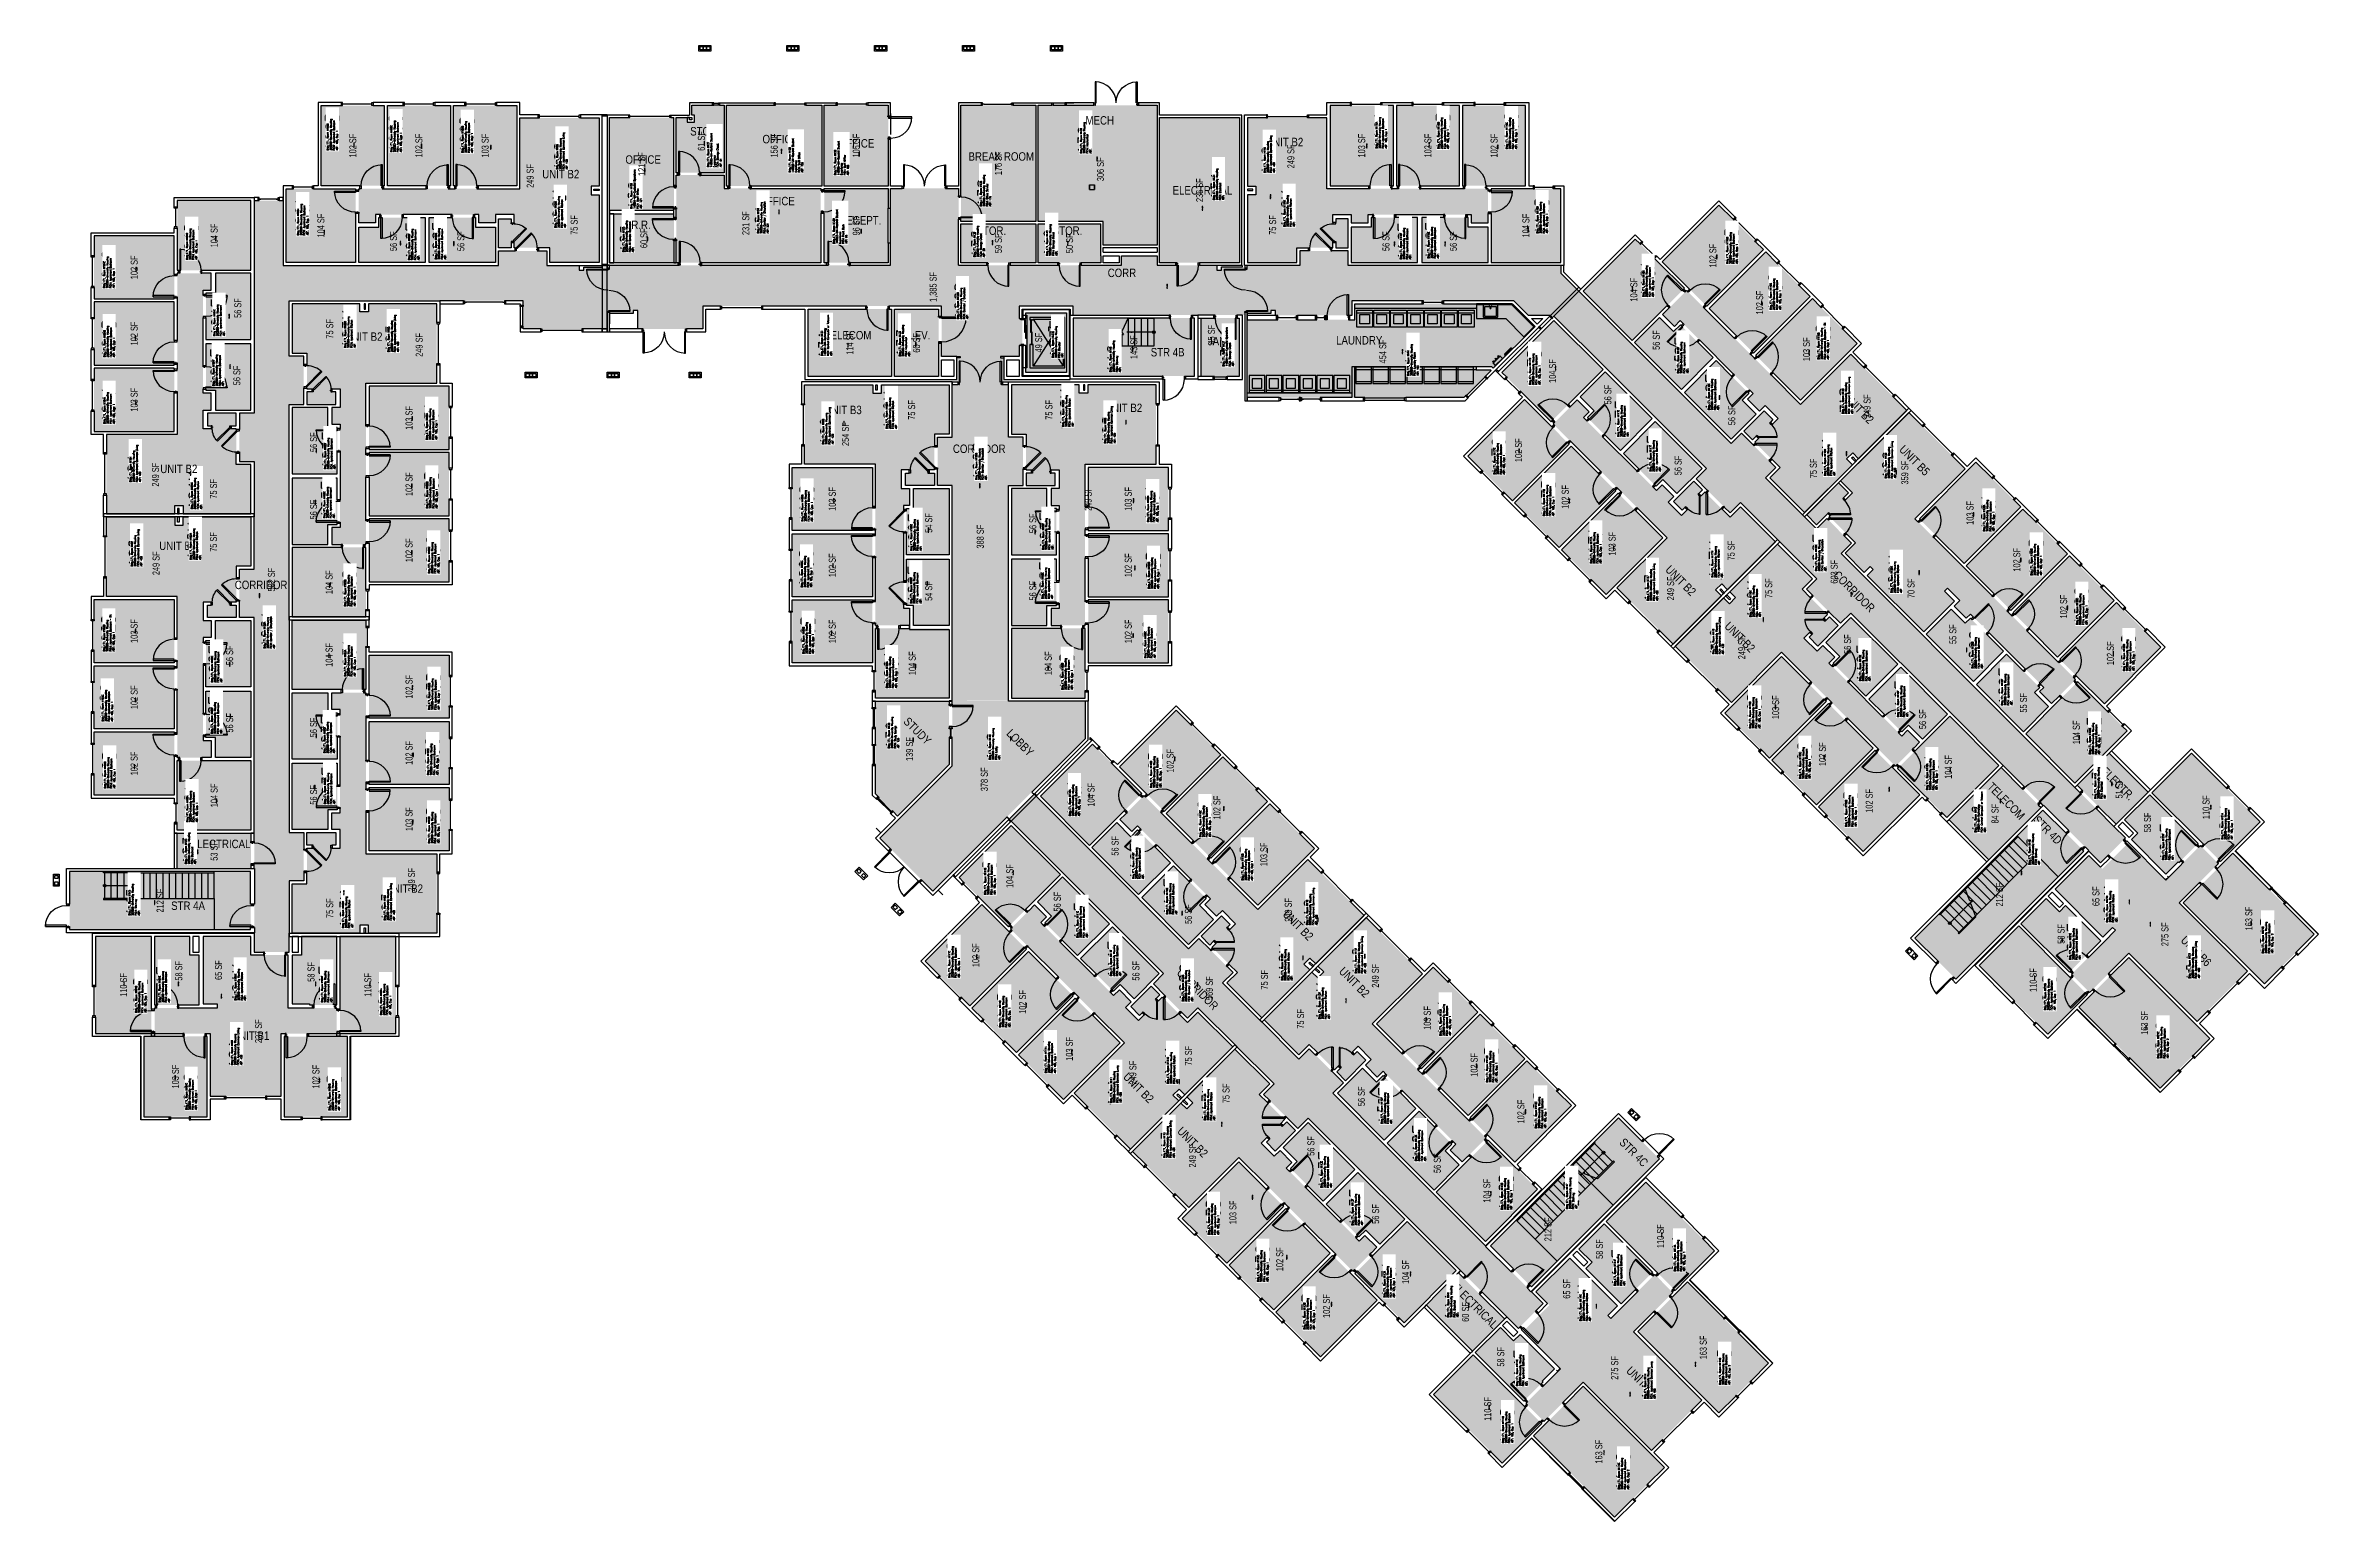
# Model space of a CAD drawing. Header units: inches. Extents: x -183 to 3698, y -798 to 1721.
import ezdxf
from ezdxf.enums import TextEntityAlignment as Align

# ---------------------------------------------------------------- set-up
doc = ezdxf.new("R2010")
doc.units = ezdxf.units.IN
doc.header["$LTSCALE"] = 96
doc.header["$MEASUREMENT"] = 0
doc.layers.get('0').update_dxf_attribs({"plot": 0})
doc.layers.get('DEFPOINTS').update_dxf_attribs({"color": 40})
for name, color, linetype in [('A-AREA-IDEN', 1, 'Continuous'), ('A-DOOR', 2, 'Continuous'), ('A-FLOR', 3, 'Continuous'), ('A-GLAZ', 1, 'Continuous'), ('A-IDEN-RNUM', 7, 'Continuous'), ('A-IDEN-SNUM', 4, 'Continuous'), ('A-IDEN-VNUM', 4, 'Continuous'), ('A-MISC', 2, 'Continuous'), ('A-WALL', 5, 'Continuous'), ('AREA-TEXT', 3, 'Continuous'), ('P-FIXTURE', 1, 'Continuous'), ('Rooms-Category-Color', 7, 'Continuous'), ('Rooms-College-Color', 7, 'Continuous'), ('Rooms-Department-Color', 7, 'Continuous'), ('Rooms-Division-Color', 7, 'Continuous'), ('Rooms-Information', 7, 'Continuous')]:
    doc.layers.add(name, color=color, linetype=linetype)
doc.styles.add('AREA', font='arial.ttf', dxfattribs={"width": 0.75, "height": 12})
doc.styles.add('DIMS', font='ARIALN.TTF')
doc.styles.add('ROOMSNUMBER', font='txt.shx', dxfattribs={"height": 0.03})
doc.styles.add('ROOMVNUMBER', font='simplex.shx', dxfattribs={"width": 0.85})
doc.styles.get("Standard").update_dxf_attribs({"font": 'ARIALN.TTF'})
doc.dimstyles.new('NBA 2004', dxfattribs={"dimscale": 128, "dimtxt": 0.125, "dimasz": 0.09375, "dimexe": 0.125, "dimexo": 0.125, "dimgap": 0.0625, "dimtad": 1, "dimdec": 3, "dimzin": 3, "dimdsep": 46, "dimlunit": 4, "dimtxsty": 'DIMS', "dimblk": 'ARCHTICK', "dimcen": 0.09375, "dimdle": 0.125, "dimclrd": 256, "dimclre": 256, "dimclrt": 2, "dimadec": 0, "dimazin": 0, "dimtfac": 0.75, "dimtdec": 3, "dimtmove": 2, "dimatfit": 2, "dimfxl": 0.125, "dimfrac": 2, "dimtolj": 1, "dimtzin": 0, "dimlwd": -1, "dimlwe": -1, "dimarcsym": 0})

# ---------------------------------------------------------------- blocks, each defined once
blk = doc.blocks.new('_ArchTick')
at = {"color": 0, "linetype": 'ByBlock', "const_width": 0.15}
blk.add_lwpolyline([(-0.5, -0.5), (0.5, 0.5)], dxfattribs=at)
blk = doc.blocks.new('IronBoard')
at = {"layer": 'A-MISC'}
for p, q in [((0, 1.5), (0, 0)), ((0, 1.5), (17, 1.5)), ((0, 0.5), (17, 0.5)), ((0, 0), (17, 0)), ((1, 1.5), (1, 1.75)), ((1.75, 2.5), (15.25, 2.5)), ((8.5, 1.5), (8.5, 2.5)), ((16, 1.5), (16, 1.75)), ((17, 1.5), (17, 0))]:
    blk.add_line(p, q, dxfattribs=at)
for centre, start, end in [((1.75, 1.75), 90, 180), ((15.25, 1.75), 0, 90)]:
    blk.add_arc(centre, 0.75, start, end, dxfattribs=at)
blk = doc.blocks.new('VendingSoap')
at = {"layer": 'A-MISC'}
for p, q in [((0, 6), (0, 0)), ((0, 6), (17, 6)), ((0, 5.5), (17, 5.5)), ((0, 0), (17, 0)), ((1.5, 6), (1.5, 8)), ((1.5, 8), (3.5, 8)), ((2.5, 6), (2.5, 8)), ((3.5, 6), (3.5, 8)), ((7.5, 6), (7.5, 8)), ((7.5, 8), (9.5, 8)), ((8.5, 6), (8.5, 8)), ((9.5, 6), (9.5, 8)), ((13.5, 6), (13.5, 8)), ((15.5, 8), (13.5, 8)), ((14.5, 6), (14.5, 8)), ((15.5, 6), (15.5, 8)), ((17, 6), (17, 0))]:
    blk.add_line(p, q, dxfattribs=at)
blk = doc.blocks.new('APPL_MISC_WASHER 26X26_P')
at = {"color": 2, "linetype": 'ByBlock', "lineweight": -2}
blk.add_line((0.15, -0.5), (0.15, 0.5), dxfattribs=at)
for points in [[(0, 0.5), (1, 0.5), (1, -0.5), (0, -0.5)], [(0.25, 0.3), (0.8, 0.3), (0.8, -0.3), (0.25, -0.3)]]:
    blk.add_lwpolyline(points, close=True, dxfattribs=at)
at = {"layer": 'DEFPOINTS', "color": 2, "linetype": 'ByBlock', "lineweight": -2}
for p in [(0, 0.5), (0, -0.5)]:
    blk.add_point(p, dxfattribs=at)
blk = doc.blocks.new('I_APPL_MISC_DRYER 28X26_P')
at = {"color": 2, "linetype": 'ByBlock', "lineweight": -2}
blk.add_line((0.1, -0.5), (0.1, 0.5), dxfattribs=at)
blk.add_lwpolyline([(0, -0.5), (1, -0.5), (1, 0.5), (0, 0.5)], close=True, dxfattribs=at)
at = {"layer": 'DEFPOINTS', "color": 2, "linetype": 'ByBlock', "lineweight": -2}
for p in [(0, 0.5), (0, -0.5)]:
    blk.add_point(p, dxfattribs=at)
blk = doc.blocks.new('M_BATH_SINK_3D FLOOR SINK - RECTANGULAR_P')
at = {"color": 2, "linetype": 'ByBlock', "lineweight": -2}
for points in [[(0, 0.0197), (0, -0.0197), (0.0378, -0.0197), (0.0394, -0.0181), (0.0394, 0.0181), (0.0378, 0.0197), (0, 0.0197)], [(0.0071, 0.0157), (0.0071, -0.0157), (0.0362, -0.0157), (0.0362, 0.0157), (0.0071, 0.0157)]]:
    blk.add_lwpolyline(points, dxfattribs=at)
for centre, radius in [((0.0026, 0.0033), 0.00131), ((0.0118, 0), 0.00176), ((0.0026, -0.0033), 0.00131)]:
    blk.add_circle(centre, radius, dxfattribs=at)
at = {"layer": 'DEFPOINTS', "color": 2, "linetype": 'ByBlock', "lineweight": -2}
for p in [(0, 0.0197), (0, -0.0197)]:
    blk.add_point(p, dxfattribs=at)

msp = doc.modelspace()

# ---------------------------------------------------------------- hatches: boundary and pattern name
h = msp.add_hatch()
h.set_pattern_fill('ANSI31', color=256, style=0)
h.set_pattern_definition([(45, (163.76828, 1996.84211), (-0.088388348, 0.088388348), [])])
h.paths.add_polyline_path([(495.2, 1412.9), (554, 1412.9), (554, 1403.7), (495.2, 1403.7)], flags=9)
h = msp.add_hatch()
h.set_pattern_fill('ANSI31', color=256, style=0)
h.set_pattern_definition([(135, (2468.48172, 1996.84335), (0.088388348, 0.088388348), [])])
h.paths.add_polyline_path([(2137, 1412.9), (2078.3, 1412.9), (2078.3, 1403.7), (2137, 1403.7)], flags=9)
h = msp.add_hatch()
h.set_pattern_fill('ANSI31', color=256, style=0)
h.set_pattern_definition([(225, (-477.59335, 1520.98048), (-0.088388348, 0.088388348), [])])
h.paths.add_polyline_path([(106.4, 1189.5), (106.4, 1130.8), (115.6, 1130.8), (115.6, 1189.5)], flags=9)
h = msp.add_hatch()
h.set_pattern_fill('ANSI31', color=256, angle=-45, style=0)
h.set_pattern_definition([(9e-12, (2853.32311, 1804.33547), (-2e-14, 0.125), [])])
h.paths.add_polyline_path([(2674.8, 1157), (2716.3, 1115.5), (2709.8, 1109), (2668.3, 1150.5)], flags=9)
h = msp.add_hatch()
h.set_pattern_fill('ANSI31', color=256, style=0)
h.set_pattern_definition([(45, (884.59335, 681.51704), (0.088388348, -0.088388348), [])])
h.paths.add_polyline_path([(300.6, 1013), (300.6, 1071.7), (291.4, 1071.7), (291.4, 1013)], flags=9)
h = msp.add_hatch()
h.set_pattern_fill('ANSI31', color=256, style=0)
h.set_pattern_definition([(270, (1890.11165, 841.12401), (-0.125, -3e-16), [])])
h.paths.add_polyline_path([(2537.4, 1019.7), (2578.9, 978.1), (2585.5, 984.6), (2543.9, 1026.2)], flags=9)
h = msp.add_hatch()
h.set_pattern_fill('ANSI31', color=256, style=0)
h.set_pattern_definition([(45, (2112.28221, 543.14328), (0.088388348, -0.088388348), [])])
h.paths.add_polyline_path([(1528.3, 874.6), (1528.3, 933.3), (1519.1, 933.3), (1519.1, 874.6)], flags=9)
h = msp.add_hatch()
h.set_pattern_fill('ANSI31', color=256, angle=90, style=0)
h.set_pattern_definition([(135, (-477.59335, 317.76704), (-0.088388348, -0.088388348), [])])
h.paths.add_polyline_path([(106.4, 649.2), (106.4, 708), (115.6, 708), (115.6, 649.2)], flags=9)
h = msp.add_hatch()
h.set_pattern_fill('ANSI31', color=256, angle=135, style=0)
h.set_pattern_definition([(180, (2740.91204, -9.67637), (-3e-14, -0.125), [])])
h.paths.add_polyline_path([(2919.4, 637.6), (2877.9, 679.2), (2884.4, 685.7), (2926, 644.1)], flags=9)
h = msp.add_hatch()
h.set_pattern_fill('ANSI31', color=256, angle=-90, style=0)
h.set_pattern_definition([(315, (884.59335, 805.23048), (0.088388348, 0.088388348), [])])
h.paths.add_polyline_path([(300.6, 473.8), (300.6, 415), (291.4, 415), (291.4, 473.8)], flags=9)
h = msp.add_hatch()
h.set_pattern_fill('ANSI31', color=256, angle=-45, style=0)
h.set_pattern_definition([(9e-12, (1926.94117, 942.3521), (-2e-14, 0.125), [])])
h.paths.add_polyline_path([(1748.4, 295.1), (1789.9, 253.5), (1783.4, 247), (1741.9, 288.5)], flags=9)
h = msp.add_hatch()
h.set_pattern_fill('ANSI31', color=256, style=0)
h.set_pattern_definition([(270, (963.72971, -20.85936), (-0.125, 2e-16), [])])
h.paths.add_polyline_path([(1611, 157.7), (1652.6, 116.1), (1659.1, 122.7), (1617.5, 164.2)], flags=9)
h = msp.add_hatch()
h.set_pattern_fill('ANSI31', color=256, style=0)
h.set_pattern_definition([(90, (2777.74155, 91.55171), (0.125, 2e-14), [])])
h.paths.add_polyline_path([(2130.4, -87), (2088.9, -45.4), (2082.4, -52), (2123.9, -93.5)], flags=9)
h = msp.add_hatch()
h.set_pattern_fill('ANSI31', color=256, angle=135, style=0)
h.set_pattern_definition([(180, (1814.53009, -871.65975), (-1e-14, -0.125), [])])
h.paths.add_polyline_path([(1993.1, -224.4), (1951.5, -182.8), (1958, -176.3), (1999.6, -217.8)], flags=9)
at = {"layer": 'A-FLOR'}
h = msp.add_hatch(color=256, dxfattribs=at)
edge = h.paths.add_edge_path()
edge.add_line((1707.6, 1230.7), (1707.6, 1233.3))
edge.add_ellipse((1709.6, 1232), major_axis=(1.68, 1.68), ratio=1, start_angle=45, end_angle=102.1771, ccw=False)
edge.add_line((1709.6, 1234.4), (1709.6, 1229.6))
edge.add_ellipse((1709.6, 1232), major_axis=(-1.68, 1.68), ratio=1, start_angle=77.8229, end_angle=135, ccw=False)
edge = h.paths.add_edge_path()
edge.add_line((1707.6, 1233.3), (1707.6, 1230.7))
edge.add_ellipse((1709.6, 1232), major_axis=(-1.68, 1.68), ratio=1, start_angle=12.1771, end_angle=77.8229, ccw=False)
edge = h.paths.add_edge_path()
edge.add_line((1709.6, 1232), (1709.6, 1234.4))
edge.add_ellipse((1709.6, 1232), major_axis=(-1.68, 1.68), ratio=1, start_angle=225, end_angle=315, ccw=False)
edge.add_line((1712, 1232), (1709.6, 1232))
edge = h.paths.add_edge_path()
edge.add_line((1709.6, 1229.6), (1709.6, 1232))
edge.add_line((1709.6, 1232), (1712, 1232))
edge.add_ellipse((1709.6, 1232), major_axis=(1.68, 1.68), ratio=1, start_angle=225, end_angle=315, ccw=False)
h = msp.add_hatch(color=256, dxfattribs=at)
edge = h.paths.add_edge_path()
edge.add_line((-79.4, 288.8), (-79.4, 286.2))
edge.add_ellipse((-81.4, 287.5), major_axis=(-1.68, 1.68), ratio=1, start_angle=135, end_angle=192.1771, ccw=False)
edge.add_line((-81.4, 285.1), (-81.4, 289.9))
edge.add_ellipse((-81.4, 287.5), major_axis=(-1.68, 1.68), ratio=1, start_angle=257.8229, end_angle=315, ccw=False)
edge = h.paths.add_edge_path()
edge.add_line((-79.4, 286.2), (-79.4, 288.8))
edge.add_ellipse((-81.4, 287.5), major_axis=(-1.68, 1.68), ratio=1, start_angle=192.1771, end_angle=257.8229, ccw=False)
edge = h.paths.add_edge_path()
edge.add_line((-81.4, 287.5), (-81.4, 285.1))
edge.add_ellipse((-81.4, 287.5), major_axis=(1.68, 1.68), ratio=1, start_angle=135, end_angle=225, ccw=False)
edge.add_line((-83.8, 287.5), (-81.4, 287.5))
edge = h.paths.add_edge_path()
edge.add_line((-81.4, 289.9), (-81.4, 287.5))
edge.add_line((-81.4, 287.5), (-83.8, 287.5))
edge.add_ellipse((-81.4, 287.5), major_axis=(-1.68, 1.68), ratio=1, start_angle=-45, end_angle=45, ccw=False)
h = msp.add_hatch(color=256, dxfattribs=at)
edge = h.paths.add_edge_path()
edge.add_line((3068.5, 225.9), (3070.4, 224))
edge.add_ellipse((3068, 223.5), major_axis=(1.68, 1.68), ratio=1, start_angle=270, end_angle=327.1771, ccw=False)
edge.add_line((3069.7, 221.9), (3066.3, 225.2))
edge.add_ellipse((3068, 223.5), major_axis=(1.68, 1.68), ratio=1, start_angle=32.8229, end_angle=90, ccw=False)
edge = h.paths.add_edge_path()
edge.add_line((3070.4, 224), (3068.5, 225.9))
edge.add_ellipse((3068, 223.5), major_axis=(1.68, 1.68), ratio=1, start_angle=327.1771, end_angle=392.8229, ccw=False)
edge = h.paths.add_edge_path()
edge.add_line((3068, 223.5), (3069.7, 221.9))
edge.add_ellipse((3068, 223.5), major_axis=(-1.68, 1.68), ratio=1, start_angle=90, end_angle=180, ccw=False)
edge.add_line((3066.3, 221.9), (3068, 223.5))
edge = h.paths.add_edge_path()
edge.add_line((3066.3, 225.2), (3068, 223.5))
edge.add_line((3068, 223.5), (3066.3, 221.9))
edge.add_ellipse((3068, 223.5), major_axis=(-1.68, 1.68), ratio=1, start_angle=0, end_angle=90, ccw=False)
h = msp.add_hatch(color=256, dxfattribs=at)
h.paths.add_polyline_path([(2474.8, -168.6), (2476.6, -170.5, 0.25479), (2478.8, -169.8), (2475.4, -166.4, 0.25479)])
h.paths.add_polyline_path([(2476.6, -170.5), (2474.8, -168.6, 0.294533)])
h.paths.add_polyline_path([(2477.1, -168.1), (2478.8, -169.8, 0.414214), (2478.8, -166.4)])
h.paths.add_polyline_path([(2475.4, -166.4), (2477.1, -168.1), (2478.8, -166.4, 0.414214)])
at = {"layer": 'Rooms-Category-Color', "true_color": 0x728ef3}
for points in [[(395.9, 1618.7), (288.3, 1618.7), (288.3, 1482), (395.9, 1482), (395.9, 1618.3)], [(352.3, 1476.7), (627.3, 1476.7), (627.3, 1597.7), (762.8, 1597.7), (762.8, 1481.1), (678.6, 1481.1), (678.6, 1376), (617.5, 1376), (617.5, 1384.9), (612.2, 1384.9), (612.2, 1376), (591, 1376), (591, 1425.4), (612.2, 1425.4), (612.2, 1418.9), (617.5, 1418.9), (617.5, 1432.6), (585.8, 1432.6), (585.8, 1418.7), (557, 1418.7), (557, 1432.6), (381, 1432.6), (381, 1418.7), (352.3, 1418.7)], [(401.1, 1618.7), (508.8, 1618.7), (508.8, 1482), (401.1, 1482), (401.1, 1618.3)], [(514, 1618.7), (622, 1618.7), (622, 1482), (514, 1482), (514, 1618.3)], [(921.1, 1619.4), (976.1, 1619.4), (976.1, 1504.1), (894.1, 1504.1), (894.1, 1598.4), (913.1, 1598.4), (913.1, 1590.4), (925.1, 1590.4), (925.1, 1602.4), (921.1, 1602.4)], [(2280, 1476.7), (2005, 1476.7), (2005, 1597.8), (1869.5, 1597.8), (1869.5, 1481.1), (1953.6, 1481.1), (1953.6, 1376), (2014.8, 1376), (2014.8, 1385), (2020, 1385), (2020, 1376), (2041.2, 1376), (2041.2, 1425.4), (2020, 1425.4), (2020, 1419), (2014.8, 1419), (2014.8, 1432.6), (2046.5, 1432.6), (2046.5, 1418.8), (2075.2, 1418.8), (2075.2, 1432.6), (2251.3, 1432.6), (2251.3, 1418.8), (2280, 1418.8)], [(2118.3, 1618.7), (2010.3, 1618.7), (2010.3, 1482), (2118.3, 1482), (2118.2, 1618.3)], [(2231.1, 1618.7), (2123.5, 1618.7), (2123.5, 1482), (2231.1, 1482), (2231.1, 1618.3)], [(2236.4, 1618.7), (2344, 1618.7), (2344, 1482), (2236.4, 1482), (2236.4, 1618.3)], [(228.3, 1351), (228.3, 1476.7), (347, 1476.7), (347, 1351)], [(762.8, 1466.5), (762.8, 1351), (678.6, 1351), (678.6, 1481.1), (748.8, 1481.1), (748.8, 1466.5)], [(1146.9, 1477.4), (1256.1, 1477.4), (1256.1, 1350.4), (1146.9, 1350.4)], [(1869.5, 1466.5), (1869.5, 1351), (1953.6, 1351), (1953.6, 1481.1), (1883.5, 1481.1), (1883.5, 1466.5)], [(2404, 1351), (2404, 1476.7), (2285.3, 1476.7), (2285.3, 1351)], [(168.2, 1456.5), (42.5, 1456.5), (42.5, 1337.8), (168.2, 1337.8)], [(2674, 1449), (2750.1, 1372.8), (2653.4, 1276.2), (2577.3, 1352.3)], [(386.3, 1427.7), (465.4, 1427.7), (465.4, 1351), (352.3, 1351), (352.3, 1411.5), (386.3, 1411.5)], [(472.7, 1351), (585.8, 1351), (585.8, 1411.5), (551.8, 1411.5), (551.8, 1427.7), (472.6, 1427.7)], [(1380.1, 1417), (1508.1, 1417), (1508.1, 1350.4), (1380.1, 1350.4)], [(1512.1, 1417), (1619.1, 1417), (1619.1, 1350.4), (1512.1, 1350.4)], [(2159.6, 1351), (2046.5, 1351), (2046.5, 1411.5), (2080.5, 1411.5), (2080.5, 1427.7), (2159.6, 1427.7)], [(2246, 1427.7), (2166.9, 1427.7), (2166.9, 1351), (2280, 1351), (2280, 1411.5), (2246, 1411.5)], [(-99.5, 1288.9), (-99.5, 1396.5), (37.3, 1396.5), (37.2, 1288.9), (-99.1, 1288.9)], [(2442.2, 1302.1), (2531.2, 1391), (2615.1, 1307), (2526.2, 1218.1)], [(2753.8, 1369.1), (2829.9, 1293), (2733.2, 1196.3), (2657.1, 1272.4)], [(42.5, 1332.5), (42.5, 1057.5), (-78.5, 1057.5), (-78.5, 922), (38.1, 922), (38.1, 1006.1), (143.3, 1006.1), (143.3, 1067.3), (134.3, 1067.3), (134.3, 1072.5), (143.3, 1072.5), (143.3, 1093.7), (93.9, 1093.7), (93.9, 1072.5), (100.3, 1072.5), (100.3, 1067.3), (86.6, 1067.3), (86.6, 1099), (100.5, 1099), (100.5, 1127.7), (86.6, 1127.7), (86.6, 1303.7), (100.5, 1303.7), (100.5, 1332.5)], [(91.5, 1298.5), (91.5, 1219.4), (168.2, 1219.4), (168.2, 1332.5), (107.8, 1332.5), (107.8, 1298.5)], [(-99.5, 1283.6), (-99.5, 1176), (37.2, 1176), (37.3, 1283.6), (-99.1, 1283.6)], [(354.3, 1280.5), (238.8, 1280.5), (238.8, 1196.4), (368.9, 1196.4), (368.9, 1266.5), (354.3, 1266.5)], [(364.5, 870), (364.5, 1145), (485.5, 1145), (485.5, 1280.5), (368.9, 1280.5), (368.9, 1196.4), (263.8, 1196.4), (263.8, 1135.2), (272.7, 1135.2), (272.7, 1130), (263.8, 1130), (263.8, 1108.8), (313.1, 1108.8), (313.1, 1130), (306.7, 1130), (306.7, 1135.2), (320.4, 1135.2), (320.4, 1103.5), (306.5, 1103.5), (306.5, 1074.8), (320.4, 1074.8), (320.4, 898.7), (306.5, 898.7), (306.5, 870)], [(2052.7, 1280.5), (2052.7, 1253.4), (1868.9, 1253.4), (1868.9, 1120.4), (2238.6, 1120.4), (2285.1, 1166.8), (2284.3, 1167.6), (2259.7, 1167.6), (2259.7, 1172.9), (2286.5, 1172.9), (2288.8, 1170.5), (2360.2, 1242), (2321.7, 1280.5)], [(2618.8, 1303.3), (2813.3, 1108.8), (2898.9, 1194.4), (2994.7, 1098.6), (2912.2, 1016.1), (2852.7, 1075.6), (2778.4, 1001.3), (2735.1, 1044.5), (2741.5, 1050.8), (2737.8, 1054.6), (2731.4, 1048.2), (2716.4, 1063.2), (2751.4, 1098.1), (2766.3, 1083.1), (2761.8, 1078.6), (2765.5, 1074.9), (2775.2, 1084.5), (2752.8, 1107), (2743, 1097.2), (2722.6, 1117.5), (2732.4, 1127.3), (2608, 1251.8), (2598.2, 1242), (2577.8, 1262.3)], [(2833.6, 1289.3), (2910, 1213), (2813.3, 1116.3), (2736.9, 1192.6)], [(1790.3, 1256), (1855.3, 1256), (1855.3, 1156.4), (1790.3, 1156.4)], [(2392.4, 1252.2), (2303.5, 1163.3), (2387.4, 1079.3), (2476.4, 1168.2)], [(2529.9, 1214.4), (2572.7, 1257.1), (2596.8, 1233.1), (2608.2, 1244.6), (2664.2, 1188.6), (2609.9, 1134.4)], [(168.2, 1212.1), (168.2, 1099), (107.8, 1099), (107.8, 1133), (91.5, 1133), (91.5, 1212.1)], [(-99.5, 1170.8), (-99.5, 1062.8), (37.3, 1062.8), (37.3, 1170.8), (-99.1, 1170.7)], [(2449.8, 1086.2), (2505.8, 1030.3), (2560.1, 1084.5), (2480.1, 1164.5), (2437.3, 1121.7), (2461.3, 1097.7)], [(2615.1, 1129.2), (2669.3, 1183.5), (2725.3, 1127.5), (2713.8, 1116.1), (2737.8, 1092), (2695.1, 1049.2)], [(369.8, 1031.7), (506.5, 1031.7), (506.5, 1139.7), (369.8, 1139.7)], [(1234.2, 731.6), (1234.2, 1006.6), (1113.2, 1006.6), (1113.2, 1142.1), (1229.8, 1142.1), (1229.8, 1058), (1334.9, 1058), (1334.9, 996.9), (1326, 996.9), (1326, 991.6), (1334.9, 991.6), (1334.9, 970.4), (1285.6, 970.4), (1285.6, 991.6), (1292, 991.6), (1292, 996.9), (1278.3, 996.9), (1278.3, 965.2), (1292.2, 965.2), (1292.2, 936.4), (1282.3, 936.4), (1282.3, 760.4), (1292.2, 760.4), (1292.2, 731.6)], [(1244.4, 1142.1), (1359.9, 1142.1), (1359.9, 1058), (1229.8, 1058), (1229.8, 1128.1), (1244.4, 1128.1)], [(1581.9, 1142.1), (1466.4, 1142.1), (1466.4, 1058), (1596.6, 1058), (1596.6, 1128.1), (1581.9, 1128.1)], [(1592.2, 731.6), (1592.2, 1006.6), (1713.2, 1006.6), (1713.2, 1142.1), (1596.6, 1142.1), (1596.6, 1058), (1491.4, 1058), (1491.4, 996.9), (1500.4, 996.9), (1500.4, 991.6), (1491.4, 991.6), (1491.4, 970.4), (1540.8, 970.4), (1540.8, 991.6), (1534.4, 991.6), (1534.4, 996.9), (1548.1, 996.9), (1548.1, 965.2), (1534.2, 965.2), (1534.2, 936.4), (1548.1, 936.4), (1548.1, 760.4), (1534.2, 760.4), (1534.2, 731.6)], [(238.8, 990.4), (238.8, 1103.5), (299.3, 1103.5), (299.3, 1069.5), (315.5, 1069.5), (315.5, 990.4)], [(2321.6, 944.4), (2245.5, 1020.5), (2342.2, 1117.2), (2418.3, 1041), (2321.9, 944.7)], [(2391.1, 1075.6), (2585.6, 881.2), (2500, 795.6), (2595.9, 699.8), (2678.3, 782.2), (2618.8, 841.7), (2693.2, 916.1), (2649.9, 959.3), (2643.6, 953), (2639.9, 956.7), (2646.2, 963), (2631.2, 978), (2596.3, 943.1), (2611.3, 928.1), (2615.9, 932.6), (2619.6, 928.9), (2609.9, 919.3), (2587.5, 941.7), (2597.3, 951.5), (2577, 971.8), (2567.2, 962), (2442.7, 1086.5), (2452.5, 1096.3), (2432.2, 1116.6)], [(2998.4, 1094.9), (3094.2, 999.1), (3008.6, 913.5), (3282.9, 639.2), (3241.9, 598.2), (3221.3, 618.8), (3228.4, 625.9), (3103.2, 751.1), (3096.1, 744), (3075.5, 764.6), (3085.3, 774.4), (3064.3, 795.4), (3059.2, 790.3), (2979.9, 869.5), (2937.2, 826.9), (2932.1, 832), (2922.2, 822.1), (2889.5, 854.7), (2907.2, 872.4), (2891.7, 888), (2862, 917.7), (2863.4, 919.1), (2859.9, 922.5), (2840.8, 903.5), (2823.9, 920.4), (2878.2, 974.7), (2895.1, 957.7), (2886.8, 949.4), (2890.3, 946), (2902, 957.7), (2881.6, 978.1)], [(2565.2, 1079.4), (2645.2, 999.4), (2602.4, 956.6), (2578.4, 980.7), (2566.9, 969.2), (2510.9, 1025.1)], [(2901.9, 1005.8), (2820.2, 924.1), (2760.7, 983.6), (2852.7, 1075.6), (2902.3, 1026), (2892, 1015.7)], [(369.8, 918.9), (506.5, 918.9), (506.5, 1026.5), (369.8, 1026.5)], [(2325.3, 940.6), (2401.4, 864.5), (2498.1, 961.2), (2422, 1037.3), (2325.6, 940.9)], [(3189.1, 933.8), (3112.8, 1010.2), (3016.1, 913.5), (3092.4, 837.1)], [(52.8, 922), (168.2, 922), (168.2, 1006.1), (38.1, 1006.1), (38.1, 936), (52.8, 936)], [(238.8, 870), (238.8, 983.1), (315.5, 983.1), (315.5, 904), (299.3, 904), (299.3, 870)], [(1092.2, 893.4), (1092.2, 1001.4), (1228.9, 1001.4), (1228.9, 893.4), (1092.6, 893.4)], [(1734.2, 893.4), (1734.2, 1001.4), (1597.4, 1001.4), (1597.4, 893.4), (1733.7, 893.4)], [(1359.9, 852), (1359.9, 965.2), (1299.4, 965.2), (1299.4, 931.2), (1287.2, 931.2), (1287.2, 852)], [(1466.4, 852), (1466.4, 965.2), (1526.9, 965.2), (1526.9, 931.2), (1543.2, 931.2), (1543.2, 852)], [(2405.1, 860.8), (2481.5, 784.5), (2578.2, 881.2), (2501.8, 957.5), (2405.4, 861.1)], [(2688.7, 792.6), (2770.3, 874.3), (2710.8, 933.8), (2618.8, 841.7), (2668.4, 792.1), (2678.8, 802.5)], [(42.5, 506.2), (42.5, 781.2), (-78.5, 781.2), (-78.5, 916.7), (38.1, 916.7), (38.1, 832.6), (143.3, 832.6), (143.3, 771.5), (134.3, 771.5), (134.3, 766.2), (143.3, 766.2), (143.3, 745), (93.9, 745), (93.9, 766.2), (100.3, 766.2), (100.3, 771.5), (86.6, 771.5), (86.6, 739.8), (100.5, 739.8), (100.5, 711), (86.6, 711), (86.6, 535), (100.5, 535), (100.5, 506.2)], [(52.8, 916.7), (168.2, 916.7), (168.2, 832.6), (38.1, 832.6), (38.1, 902.7), (52.8, 902.7)], [(369.8, 806), (506.5, 806), (506.5, 913.6), (369.8, 913.6)], [(3268.9, 854), (3192.8, 930.1), (3096.1, 833.4), (3172.2, 757.3)], [(238.8, 746), (364.5, 746), (364.5, 864.7), (238.8, 864.7)], [(1092.2, 780.5), (1092.2, 888.1), (1228.9, 888.1), (1228.9, 780.5), (1092.6, 780.5)], [(1734.2, 780.5), (1734.2, 888.1), (1597.5, 888.1), (1597.4, 780.5), (1733.7, 780.5)], [(2692.4, 788.9), (2774, 870.5), (2833.5, 811), (2741.5, 719), (2691.9, 768.6), (2702.3, 779)], [(3076.4, 773), (3023.9, 720.4), (2927.3, 817), (2979.9, 869.5)], [(1287.2, 765.6), (1287.2, 844.8), (1359.9, 844.8), (1359.9, 731.6), (1299.4, 731.6), (1299.4, 765.6)], [(1543.2, 765.6), (1543.2, 844.8), (1466.4, 844.8), (1466.4, 731.6), (1526.9, 731.6), (1526.9, 765.6)], [(3348.8, 774.2), (3272.7, 850.3), (3176, 753.6), (3252.1, 677.5)], [(-99.5, 668), (-99.5, 776), (37.3, 776), (37.3, 668), (-99.1, 668)], [(2975.4, 491.4), (2780.9, 685.8), (2695.4, 600.3), (2599.6, 696.1), (2682, 778.5), (2741.5, 719), (2815.9, 793.4), (2859.1, 750.2), (2852.8, 743.8), (2856.5, 740.1), (2862.8, 746.4), (2877.8, 731.4), (2842.9, 696.5), (2827.9, 711.5), (2832.4, 716.1), (2828.7, 719.8), (2819.1, 710.1), (2841.5, 687.7), (2851.3, 697.5), (2871.6, 677.2), (2861.8, 667.4), (2986.3, 542.9), (2996.1, 552.7), (3016.4, 532.4)], [(168.2, 626.7), (168.2, 739.8), (107.8, 739.8), (107.8, 705.8), (91.5, 705.8), (91.5, 626.7)], [(238.8, 740.7), (364.5, 740.7), (364.5, 622), (238.8, 622)], [(1092.2, 775.2), (1092.2, 667.6), (1228.9, 667.6), (1228.9, 775.3), (1092.6, 775.3)], [(1734.2, 775.2), (1734.2, 667.6), (1597.4, 667.6), (1597.5, 775.3), (1733.7, 775.3)], [(2979.2, 665.4), (2924.9, 611.1), (2869, 667.1), (2880.5, 678.6), (2856.4, 702.6), (2899.2, 745.4)], [(3027.6, 716.7), (3108.3, 636), (3159.9, 687.5), (3103.2, 744.2), (3094.4, 735.5), (3070.4, 759.5)], [(3352.5, 770.5), (3428.6, 694.4), (3331.9, 597.7), (3255.8, 673.8)], [(1359.9, 607.6), (1234.2, 607.6), (1234.2, 726.4), (1359.9, 726.4)], [(1466.4, 607.6), (1592.2, 607.6), (1592.2, 726.4), (1466.4, 726.4)], [(-99.5, 555.1), (-99.5, 662.8), (37.2, 662.8), (37.3, 555.1), (-99.1, 555.1)], [(369.8, 680.7), (506.5, 680.7), (506.5, 573.1), (369.8, 573.1)], [(2760.6, 505.3), (2684.3, 581.7), (2781, 678.4), (2857.3, 602)], [(3064.3, 580.3), (3021.5, 537.5), (2997.5, 561.5), (2986, 550), (2930.1, 606), (2984.3, 660.3)], [(3165, 682.4), (3113.4, 630.9), (3194, 550.3), (3236.8, 593.1), (3212.7, 617.1), (3221.5, 625.9)], [(3197.7, 546.6), (3281.7, 462.6), (3370.6, 551.6), (3286.6, 635.5)], [(91.5, 540.3), (91.5, 619.4), (168.2, 619.4), (168.2, 506.3), (107.8, 506.3), (107.8, 540.3)], [(238.8, 616.7), (238.8, 503.6), (315.5, 503.6), (315.5, 582.7), (299.3, 582.7), (299.3, 616.7)], [(364.5, 616.7), (364.5, 341.7), (485.5, 341.7), (485.5, 206.2), (368.9, 206.2), (368.9, 290.4), (263.8, 290.4), (263.8, 351.5), (272.7, 351.5), (272.7, 356.8), (263.8, 356.8), (263.8, 378), (313.1, 378), (313.1, 356.8), (306.7, 356.8), (306.7, 351.5), (320.4, 351.5), (320.4, 383.2), (306.5, 383.2), (306.5, 412), (320.4, 412), (320.4, 588), (306.5, 588), (306.5, 616.7)], [(1234.2, 602.4), (1359.9, 602.4), (1359.9, 494.2), (1272.1, 406.3), (1234.2, 444.2)], [(1747.6, 587), (1823.7, 510.9), (1727, 414.2), (1650.9, 490.3)], [(2861, 598.3), (2937.1, 522.2), (2840.4, 425.5), (2764.3, 501.6)], [(-99.5, 549.9), (-99.5, 442.3), (37.3, 442.3), (37.2, 549.9), (-99.1, 549.9)], [(369.8, 567.9), (506.5, 567.9), (506.5, 460.2), (369.8, 460.2)], [(3152, 492.6), (3063.1, 403.7), (2979.1, 487.6), (3068, 576.6)], [(1515.9, 440.1), (1604.8, 529), (1688.7, 445), (1599.8, 356.1)], [(1827.4, 507.2), (1903.5, 431.1), (1806.8, 334.4), (1730.7, 410.5)], [(2920.3, 345.7), (2844.1, 421.8), (2940.8, 518.5), (3016.9, 442.4)], [(3413, 446.2), (3480.6, 513.8), (3597.9, 396.5), (3530.3, 328.9)], [(168.2, 382.3), (42.5, 382.3), (42.5, 501), (168.2, 501)], [(238.8, 496.4), (238.8, 383.2), (299.3, 383.2), (299.3, 417.2), (315.5, 417.2), (315.5, 496.4)], [(369.8, 455), (506.5, 455), (506.5, 347), (369.8, 347)], [(1692.5, 441.3), (1886.9, 246.9), (1972.5, 332.4), (2068.3, 236.6), (1985.8, 154.1), (1926.3, 213.6), (1852, 139.3), (1808.8, 182.5), (1815.1, 188.9), (1811.4, 192.6), (1805.1, 186.2), (1790.1, 201.2), (1825, 236.1), (1840, 221.2), (1835.4, 216.6), (1839.1, 212.9), (1848.8, 222.6), (1826.4, 245), (1816.6, 235.2), (1796.2, 255.5), (1806.1, 265.3), (1681.6, 389.8), (1671.8, 380), (1651.4, 400.3)], [(1907.2, 427.3), (1983.6, 351), (1886.9, 254.3), (1810.5, 330.7)], [(3409, 442.6), (3492.2, 360.2), (3459.5, 327.2), (3458.1, 328.6), (3437.2, 307.6), (3378.2, 366.1), (3389.1, 377.1), (3366.4, 399.6), (3410, 443.7)], [(1466, 390.2), (1377.1, 301.3), (1461, 217.3), (1550, 306.3)], [(1603.5, 352.4), (1646.3, 395.2), (1670.4, 371.1), (1681.8, 382.6), (1737.8, 326.7), (1683.5, 272.4)], [(3328.3, 316.3), (3373.1, 361), (3437, 297.1), (3495.8, 356), (3526.6, 325.2), (3459.5, 258.1), (3576.1, 141.5), (3490.3, 55.8), (3373.8, 172.4), (3306.7, 105.3), (3275.9, 136), (3351.5, 211.6), (3346.4, 216.7), (3387.1, 257.5)], [(1688.7, 267.3), (1742.9, 321.5), (1798.9, 265.6), (1787.4, 254.1), (1811.5, 230), (1768.7, 187.3)], [(3305.7, 338.9), (3248.2, 281.4), (3329.6, 199.9), (3387.1, 257.5)], [(3466.7, 258.4), (3551.5, 343.2), (3690.1, 204.6), (3605.3, 119.8)], [(354.3, 206.2), (238.8, 206.2), (238.8, 290.4), (368.9, 290.4), (368.9, 220.2), (354.3, 220.2)], [(1523.5, 224.2), (1579.4, 168.3), (1633.7, 222.6), (1553.7, 302.5), (1510.9, 259.8), (1534.9, 235.7)], [(1395.2, 82.4), (1319.1, 158.5), (1415.8, 255.2), (1491.9, 179.1), (1395.5, 82.7)], [(1464.8, 213.6), (1659.2, 19.2), (1573.7, -66.4), (1669.5, -162.2), (1751.9, -79.7), (1692.4, -20.2), (1766.8, 54.1), (1723.6, 97.3), (1717.2, 91), (1713.5, 94.7), (1719.8, 101), (1704.9, 116), (1669.9, 81.1), (1684.9, 66.1), (1689.5, 70.7), (1693.2, 66.9), (1683.5, 57.3), (1661.1, 79.7), (1670.9, 89.5), (1650.6, 109.8), (1640.8, 100), (1516.3, 224.5), (1526.1, 234.3), (1505.8, 254.6)], [(2276.7, -142.9), (2082.2, 51.5), (2167.8, 137.1), (2072, 232.9), (1989.5, 150.4), (2049, 90.9), (1974.7, 16.6), (2017.9, -26.6), (2024.2, -20.3), (2028, -24), (2021.6, -30.3), (2036.6, -45.3), (2071.5, -10.4), (2056.5, 4.6), (2052, 0), (2048.3, 3.7), (2058, 13.4), (2080.4, -9), (2070.6, -18.8), (2090.9, -39.1), (2100.7, -29.3), (2225.2, -153.8), (2215.4, -163.6), (2235.7, -183.9)], [(3232.5, 265.7), (3189.4, 222.6), (3272.2, 139.8), (3325.9, 193.4), (3265.7, 253.6), (3255.1, 243.1)], [(-1.5, 201), (-97.1, 201), (-97.1, 35.1), (-1.5, 35.1)], [(64.7, 201), (3.7, 201), (3.7, 83.9), (79.6, 83.9), (79.6, 169), (64.7, 169)], [(168.2, 201), (86.9, 201), (86.9, 85.9), (168.2, 85.9)], [(314.8, 201), (314.8, 83.9), (268.4, 83.9), (268.4, 85.9), (238.8, 85.9), (238.8, 169), (254.2, 169), (254.2, 201), (316.3, 201)], [(415.6, 201), (320, 201), (320, 76.5), (320, 35.1), (415.6, 35.1)], [(1638.8, 217.4), (1718.8, 137.4), (1676, 94.6), (1652, 118.7), (1640.5, 107.2), (1584.5, 163.2)], [(1975.5, 143.8), (1893.8, 62.1), (1834.3, 121.6), (1926.3, 213.6), (1975.9, 164), (1965.6, 153.7)], [(3118.1, 151.2), (3185.7, 218.9), (3273.7, 130.8), (3303, 101.6), (3235.3, 34)], [(168.2, 169), (231.5, 169), (231.5, 78.6), (314.8, 78.6), (314.8, 35.1), (219.9, 35.1), (219.9, -71.8), (98.6, -71.8), (98.6, 35.1), (3.7, 35.1), (3.7, 78.6), (110.6, 78.6), (110.6, 85.9), (168.2, 85.9)], [(1398.9, 78.7), (1475, 2.6), (1571.7, 99.2), (1495.6, 175.4), (1399.2, 79)], [(3288.7, 80.4), (3373.5, 164.7), (3512.1, 26.6), (3427.3, -58.2)], [(1979.2, 140.1), (1897.5, 58.4), (1957, -1.1), (2049, 90.9), (1999.4, 140.5), (1989.1, 130.2)], [(2262.7, 71.9), (2186.4, 148.2), (2089.7, 51.5), (2166, -24.8)], [(1478.7, -1.1), (1555.1, -77.5), (1651.8, 19.2), (1575.4, 95.5), (1479, -0.8)], [(1762.3, -69.4), (1844, 12.3), (1784.5, 71.8), (1692.4, -20.2), (1742, -69.8), (1752.4, -59.5)], [(2342.6, -8), (2266.5, 68.1), (2169.8, -28.6), (2245.9, -104.7)], [(93.4, 30.2), (-14.6, 29.9), (-14.6, -106.8), (93.4, -106.8)], [(333.1, 29.9), (225.5, 29.9), (225.2, -106.8), (333.1, -106.8)], [(1766, -73.1), (1847.7, 8.6), (1907.2, -50.9), (1815.2, -142.9), (1765.6, -93.3), (1775.9, -83)], [(2102.7, -146.7), (2156.9, -92.5), (2101, -36.5), (2089.5, -48), (2065.4, -23.9), (2022.7, -66.7)], [(2422.4, -87.8), (2346.3, -11.7), (2249.6, -108.4), (2325.7, -184.5)], [(2049, -370.6), (1854.6, -176.2), (1769, -261.7), (1673.2, -165.9), (1755.7, -83.4), (1815.2, -142.9), (1889.5, -68.6), (1932.7, -111.8), (1926.4, -118.2), (1930.1, -121.9), (1936.4, -115.5), (1951.4, -130.5), (1916.5, -165.4), (1901.5, -150.5), (1906.1, -145.9), (1902.3, -142.2), (1892.7, -151.9), (1915.1, -174.3), (1924.9, -164.5), (1945.2, -184.8), (1935.4, -194.6), (2059.9, -319.1), (2069.7, -309.3), (2090, -329.6)], [(2187.8, -231.9), (2230.6, -189.1), (2206.5, -165), (2218, -153.5), (2162.1, -97.6), (2107.8, -151.8)], [(2052.8, -196.6), (1998.5, -250.8), (1942.6, -194.9), (1954.1, -183.4), (1930, -159.4), (1972.8, -116.6)], [(2275.5, -319.5), (2364.4, -230.6), (2280.4, -146.6), (2191.5, -235.6)], [(1757.9, -280.3), (1834.2, -356.6), (1930.9, -260), (1854.6, -183.6)], [(2137.9, -281.7), (2095.2, -324.5), (2071.1, -300.4), (2059.6, -311.9), (2003.7, -256), (2057.9, -201.7)], [(2549.4, -218.1), (2481.8, -285.8), (2569.8, -373.8), (2599.1, -403), (2666.7, -335.4)], [(1934.6, -263.7), (2010.7, -339.8), (1914, -436.5), (1837.9, -360.4)], [(2225.6, -369.4), (2136.7, -458.3), (2052.7, -374.3), (2141.6, -285.4)], [(2434.9, -332.6), (2478.1, -289.5), (2560.9, -372.3), (2507.2, -426), (2447, -365.8), (2457.6, -355.2)], [(2014.4, -343.5), (2090.5, -419.6), (1993.9, -516.3), (1917.7, -440.2)], [(2361.7, -405.8), (2419.3, -348.3), (2500.7, -429.7), (2443.1, -487.2)], [(2384.4, -428.4), (2339.6, -473.2), (2403.5, -537.1), (2344.7, -595.9), (2375.4, -626.7), (2442.5, -559.6), (2559.1, -676.2), (2644.8, -590.4), (2528.3, -473.9), (2595.3, -406.8), (2564.6, -376), (2489, -451.6), (2483.9, -446.5), (2443.1, -487.2)], [(2620.3, -388.7), (2535.9, -473.6), (2674, -612.2), (2758.9, -527.3)], [(2258, -509.1), (2340.5, -592.2), (2373.4, -559.6), (2372, -558.2), (2393, -537.3), (2334.5, -478.3), (2323.5, -489.2), (2301, -466.4), (2256.9, -510.1)], [(2254.4, -513.1), (2186.8, -580.7), (2304.1, -698), (2371.7, -630.4)], [(2442.3, -566.7), (2357.4, -651.6), (2496, -790.2), (2580.9, -705.3)]]:
    msp.add_hatch(color=171, dxfattribs=at).paths.add_polyline_path(points)
at = {"layer": 'Rooms-Category-Color', "true_color": 0xfa9ba3}
for points in [[(780.4, 1598.4), (890.1, 1598.4), (890.1, 1439.6), (780.4, 1439.6)], [(980.1, 1619.4), (1142.9, 1619.4), (1142.9, 1481.4), (980.1, 1481.4)], [(1146.9, 1619.4), (1256.1, 1619.4), (1256.1, 1481.4), (1146.9, 1481.4)], [(1380.1, 1619.4), (1508.1, 1619.4), (1508.1, 1421), (1380.1, 1421)]]:
    msp.add_hatch(color=241, dxfattribs=at).paths.add_polyline_path(points)
at = {"layer": 'Rooms-Category-Color', "true_color": 0xadadad}
for points in [[(1512.1, 1619.4), (1715.1, 1619.4), (1715.1, 1380.4), (1623.1, 1380.4), (1623.1, 1421), (1512.1, 1421)], [(1719.1, 1598.4), (1855.9, 1598.4), (1855.9, 1350.4), (1719.1, 1350.4)], [(2434.8, 1302.1), (2431.3, 1305.6), (2404.4, 1332.5), (2404.4, 1345.8), (2041.2, 1345.8), (2041.2, 1370.8), (1958.9, 1370.8), (1958.9, 1345.8), (1868.9, 1345.8), (1868.9, 1341.5), (1864.9, 1341.5), (1864.9, 1343.2), (1824.9, 1343.2), (1824.9, 1338), (1816.9, 1338), (1816.9, 1346.4), (1715.1, 1346.4), (1715.1, 1362.4), (1654.1, 1362.4), (1654.1, 1346.4), (1376.1, 1346.4), (1376.1, 1477.4), (1260.1, 1477.4), (1260.1, 1346.4), (780.4, 1346.4), (780.4, 1341.5), (776.4, 1341.5), (776.4, 1343), (736.4, 1343), (736.4, 1338), (728.4, 1338), (728.4, 1345.7), (673.4, 1345.7), (673.4, 1370.7), (591, 1370.7), (591, 1345.7), (233.3, 1345.7), (233.5, 1285.7), (633, 1285.7), (633, 1237.7), (768, 1237.7), (776.4, 1237.7), (776.4, 1265.5), (780.4, 1265.5), (780.4, 1263.7), (820.4, 1263.7), (820.4, 1269), (828.4, 1269), (828.4, 1237.7), (939.7, 1237.7), (939.7, 1276.7), (1347.2, 1276.7), (1347.2, 1190.4), (1378.7, 1190.4), (1378.7, 1188), (1373.2, 1188), (1373.2, 1151.1), (1373.2, 1146.8), (1375.2, 1146.8), (1375.2, 1142.8), (1451.2, 1142.8), (1451.2, 1146.8), (1453.1, 1146.8), (1453.2, 1151.1), (1453.2, 1188), (1447.7, 1188), (1447.7, 1190.4), (1479.6, 1190.4), (1479.6, 1209.2), (1484.9, 1209.2), (1484.9, 1255.2), (1479.6, 1255.2), (1479.6, 1276.7), (1571.6, 1276.7), (1571.6, 1261.2), (1860.5, 1261.2), (1864.9, 1261.2), (1864.9, 1265.5), (1868.9, 1265.5), (1868.9, 1263.8), (1908.9, 1263.8), (1908.9, 1269), (1916.9, 1269), (1916.9, 1260.6), (2047.5, 1260.6), (2047.5, 1285.7), (2323.8, 1285.7), (2349, 1260.6), (2386.3, 1260.6), (2392.4, 1259.6)], [(894.1, 1350.4), (1140.9, 1350.4), (1140.9, 1477.4), (976.1, 1477.4), (976.1, 1500.1), (894.1, 1500.1)], [(173.5, 174.3), (233.5, 174.3), (233.5, 295.6), (258.5, 295.6), (258.5, 378), (233.5, 378), (233.5, 1108.8), (258.5, 1108.8), (258.5, 1191.1), (233.5, 1191.1), (233.5, 1345.7), (223, 1345.7), (223, 1456.5), (173.5, 1456.5), (173.5, 1093.7), (148.5, 1093.7), (148.5, 1011.4), (173.5, 1011.4), (173.5, 827.4), (148.5, 827.4), (148.5, 745), (173.5, 745), (174.1, 207.2), (173.5, 207.2), (173.5, 206.2)], [(787.6, 1434.3), (890.1, 1434.3), (890.1, 1350.4), (787.6, 1350.4)], [(3325.5, 326.5), (3367.9, 368.9), (2882.4, 854.5), (2900.1, 872.2), (2858.3, 914), (2840.6, 896.3), (2753.3, 983.6), (2770.9, 1001.3), (2712.7, 1059.5), (2695.1, 1041.8), (2434.8, 1302.1), (2392.4, 1259.6), (2652.6, 999.4), (2634.9, 981.7), (2693.2, 923.5), (2710.8, 941.2), (2841, 811), (2823.3, 793.4), (2881.5, 735.2), (2899.2, 752.8), (3195, 457), (3223.3, 428.7), (3227.6, 424.5), (3228, 424.9), (3271.1, 381.8), (3305.4, 347.5), (3304.9, 347)], [(1266.9, 1271.4), (1341.9, 1271.4), (1341.9, 1156.4), (1266.9, 1156.4)], [(1560.1, 1163.2), (1491.1, 1163.2), (1491.1, 1265.2), (1560.1, 1265.2)], [(1571.6, 1256), (1779, 1256), (1779, 1157), (1571.6, 1157)], [(1461.2, 1142.8), (1365.2, 1142.8), (1365.2, 1052.7), (1340.2, 1052.7), (1340.2, 970.4), (1365.2, 970.4), (1365.2, 603), (1461.2, 603), (1461.2, 970.4), (1486.2, 970.4), (1486.2, 1052.7), (1461.2, 1052.7)], [(1241.9, 368.7), (1332.2, 278.3), (1592.2, 538.3), (1592.2, 602.4), (1365.2, 603), (1365.2, 492)], [(3340.3, 513.8), (3406.7, 447.3), (3351.8, 392.5), (3285.4, 458.9)], [(2331.7, -468), (2374.1, -425.6), (2015.2, -66.7), (2032.9, -49), (1974.7, 9.2), (1957, -8.5), (1826.9, 121.6), (1844.6, 139.3), (1786.3, 197.5), (1768.7, 179.8), (1504.9, 443.6), (1462.5, 401.2), (1726.2, 137.4), (1708.6, 119.7), (1766.8, 61.5), (1784.5, 79.2), (1914.6, -50.9), (1896.9, -68.6), (1955.1, -126.8), (1972.8, -109.1)], [(3008.6, 198.1), (3227.1, 416.6), (3297.1, 346.6), (3078.6, 128.1)], [(42.5, 377), (168.2, 377), (168.2, 316.7), (42.5, 316.7)], [(-141.4, 311.5), (167.6, 311.5), (167.6, 212.5), (-141.4, 212.5)], [(2502.5, -108.7), (2572.5, -178.7), (2354, -397.2), (2284, -327.2)], [(2229.3, -373.1), (2174.4, -428), (2253.3, -506.8), (2308.2, -451.9)]]:
    msp.add_hatch(color=253, dxfattribs=at).paths.add_polyline_path(points)
at = {"layer": 'Rooms-Category-Color', "true_color": 0xe3c5e1}
for points in [[(1119.2, 1271.4), (1261.7, 1271.4), (1261.7, 1156.4), (1119.2, 1156.4)], [(3066.8, 400), (3155.7, 488.9), (3223.9, 420.7), (3134.9, 331.8)]]:
    msp.add_hatch(color=254, dxfattribs=at).paths.add_polyline_path(points)
at = {"layer": 'Rooms-College-Color', "true_color": 0xadadad}
for points in [[(395.9, 1618.7), (288.3, 1618.7), (288.3, 1482), (395.9, 1482), (395.9, 1618.3)], [(352.3, 1476.7), (627.3, 1476.7), (627.3, 1597.7), (762.8, 1597.7), (762.8, 1481.1), (678.6, 1481.1), (678.6, 1376), (617.5, 1376), (617.5, 1384.9), (612.2, 1384.9), (612.2, 1376), (591, 1376), (591, 1425.4), (612.2, 1425.4), (612.2, 1418.9), (617.5, 1418.9), (617.5, 1432.6), (585.8, 1432.6), (585.8, 1418.7), (557, 1418.7), (557, 1432.6), (381, 1432.6), (381, 1418.7), (352.3, 1418.7)], [(401.1, 1618.7), (508.8, 1618.7), (508.8, 1482), (401.1, 1482), (401.1, 1618.3)], [(514, 1618.7), (622, 1618.7), (622, 1482), (514, 1482), (514, 1618.3)], [(780.4, 1598.4), (890.1, 1598.4), (890.1, 1439.6), (780.4, 1439.6)], [(921.1, 1619.4), (976.1, 1619.4), (976.1, 1504.1), (894.1, 1504.1), (894.1, 1598.4), (913.1, 1598.4), (913.1, 1590.4), (925.1, 1590.4), (925.1, 1602.4), (921.1, 1602.4)], [(980.1, 1619.4), (1142.9, 1619.4), (1142.9, 1481.4), (980.1, 1481.4)], [(1146.9, 1619.4), (1256.1, 1619.4), (1256.1, 1481.4), (1146.9, 1481.4)], [(1380.1, 1619.4), (1508.1, 1619.4), (1508.1, 1421), (1380.1, 1421)], [(1512.1, 1619.4), (1715.1, 1619.4), (1715.1, 1380.4), (1623.1, 1380.4), (1623.1, 1421), (1512.1, 1421)], [(1719.1, 1598.4), (1855.9, 1598.4), (1855.9, 1350.4), (1719.1, 1350.4)], [(2280, 1476.7), (2005, 1476.7), (2005, 1597.8), (1869.5, 1597.8), (1869.5, 1481.1), (1953.6, 1481.1), (1953.6, 1376), (2014.8, 1376), (2014.8, 1385), (2020, 1385), (2020, 1376), (2041.2, 1376), (2041.2, 1425.4), (2020, 1425.4), (2020, 1419), (2014.8, 1419), (2014.8, 1432.6), (2046.5, 1432.6), (2046.5, 1418.8), (2075.2, 1418.8), (2075.2, 1432.6), (2251.3, 1432.6), (2251.3, 1418.8), (2280, 1418.8)], [(2118.3, 1618.7), (2010.3, 1618.7), (2010.3, 1482), (2118.3, 1482), (2118.2, 1618.3)], [(2231.1, 1618.7), (2123.5, 1618.7), (2123.5, 1482), (2231.1, 1482), (2231.1, 1618.3)], [(2236.4, 1618.7), (2344, 1618.7), (2344, 1482), (2236.4, 1482), (2236.4, 1618.3)], [(228.3, 1351), (228.3, 1476.7), (347, 1476.7), (347, 1351)], [(2434.8, 1302.1), (2431.3, 1305.6), (2404.4, 1332.5), (2404.4, 1345.8), (2041.2, 1345.8), (2041.2, 1370.8), (1958.9, 1370.8), (1958.9, 1345.8), (1868.9, 1345.8), (1868.9, 1341.5), (1864.9, 1341.5), (1864.9, 1343.2), (1824.9, 1343.2), (1824.9, 1338), (1816.9, 1338), (1816.9, 1346.4), (1715.1, 1346.4), (1715.1, 1362.4), (1654.1, 1362.4), (1654.1, 1346.4), (1376.1, 1346.4), (1376.1, 1477.4), (1260.1, 1477.4), (1260.1, 1346.4), (780.4, 1346.4), (780.4, 1341.5), (776.4, 1341.5), (776.4, 1343), (736.4, 1343), (736.4, 1338), (728.4, 1338), (728.4, 1345.7), (673.4, 1345.7), (673.4, 1370.7), (591, 1370.7), (591, 1345.7), (233.3, 1345.7), (233.5, 1285.7), (633, 1285.7), (633, 1237.7), (768, 1237.7), (776.4, 1237.7), (776.4, 1265.5), (780.4, 1265.5), (780.4, 1263.7), (820.4, 1263.7), (820.4, 1269), (828.4, 1269), (828.4, 1237.7), (939.7, 1237.7), (939.7, 1276.7), (1347.2, 1276.7), (1347.2, 1190.4), (1378.7, 1190.4), (1378.7, 1188), (1373.2, 1188), (1373.2, 1151.1), (1373.2, 1146.8), (1375.2, 1146.8), (1375.2, 1142.8), (1451.2, 1142.8), (1451.2, 1146.8), (1453.1, 1146.8), (1453.2, 1151.1), (1453.2, 1188), (1447.7, 1188), (1447.7, 1190.4), (1479.6, 1190.4), (1479.6, 1209.2), (1484.9, 1209.2), (1484.9, 1255.2), (1479.6, 1255.2), (1479.6, 1276.7), (1571.6, 1276.7), (1571.6, 1261.2), (1860.5, 1261.2), (1864.9, 1261.2), (1864.9, 1265.5), (1868.9, 1265.5), (1868.9, 1263.8), (1908.9, 1263.8), (1908.9, 1269), (1916.9, 1269), (1916.9, 1260.6), (2047.5, 1260.6), (2047.5, 1285.7), (2323.8, 1285.7), (2349, 1260.6), (2386.3, 1260.6), (2392.4, 1259.6)], [(762.8, 1466.5), (762.8, 1351), (678.6, 1351), (678.6, 1481.1), (748.8, 1481.1), (748.8, 1466.5)], [(894.1, 1350.4), (1140.9, 1350.4), (1140.9, 1477.4), (976.1, 1477.4), (976.1, 1500.1), (894.1, 1500.1)], [(1146.9, 1477.4), (1256.1, 1477.4), (1256.1, 1350.4), (1146.9, 1350.4)], [(1869.5, 1466.5), (1869.5, 1351), (1953.6, 1351), (1953.6, 1481.1), (1883.5, 1481.1), (1883.5, 1466.5)], [(2404, 1351), (2404, 1476.7), (2285.3, 1476.7), (2285.3, 1351)], [(168.2, 1456.5), (42.5, 1456.5), (42.5, 1337.8), (168.2, 1337.8)], [(173.5, 174.3), (233.5, 174.3), (233.5, 295.6), (258.5, 295.6), (258.5, 378), (233.5, 378), (233.5, 1108.8), (258.5, 1108.8), (258.5, 1191.1), (233.5, 1191.1), (233.5, 1345.7), (223, 1345.7), (223, 1456.5), (173.5, 1456.5), (173.5, 1093.7), (148.5, 1093.7), (148.5, 1011.4), (173.5, 1011.4), (173.5, 827.4), (148.5, 827.4), (148.5, 745), (173.5, 745), (174.1, 207.2), (173.5, 207.2), (173.5, 206.2)], [(2674, 1449), (2750.1, 1372.8), (2653.4, 1276.2), (2577.3, 1352.3)], [(386.3, 1427.7), (465.4, 1427.7), (465.4, 1351), (352.3, 1351), (352.3, 1411.5), (386.3, 1411.5)], [(472.7, 1351), (585.8, 1351), (585.8, 1411.5), (551.8, 1411.5), (551.8, 1427.7), (472.6, 1427.7)], [(787.6, 1434.3), (890.1, 1434.3), (890.1, 1350.4), (787.6, 1350.4)], [(1380.1, 1417), (1508.1, 1417), (1508.1, 1350.4), (1380.1, 1350.4)], [(1512.1, 1417), (1619.1, 1417), (1619.1, 1350.4), (1512.1, 1350.4)], [(2159.6, 1351), (2046.5, 1351), (2046.5, 1411.5), (2080.5, 1411.5), (2080.5, 1427.7), (2159.6, 1427.7)], [(2246, 1427.7), (2166.9, 1427.7), (2166.9, 1351), (2280, 1351), (2280, 1411.5), (2246, 1411.5)], [(-99.5, 1288.9), (-99.5, 1396.5), (37.3, 1396.5), (37.2, 1288.9), (-99.1, 1288.9)], [(2442.2, 1302.1), (2531.2, 1391), (2615.1, 1307), (2526.2, 1218.1)], [(2753.8, 1369.1), (2829.9, 1293), (2733.2, 1196.3), (2657.1, 1272.4)], [(42.5, 1332.5), (42.5, 1057.5), (-78.5, 1057.5), (-78.5, 922), (38.1, 922), (38.1, 1006.1), (143.3, 1006.1), (143.3, 1067.3), (134.3, 1067.3), (134.3, 1072.5), (143.3, 1072.5), (143.3, 1093.7), (93.9, 1093.7), (93.9, 1072.5), (100.3, 1072.5), (100.3, 1067.3), (86.6, 1067.3), (86.6, 1099), (100.5, 1099), (100.5, 1127.7), (86.6, 1127.7), (86.6, 1303.7), (100.5, 1303.7), (100.5, 1332.5)], [(91.5, 1298.5), (91.5, 1219.4), (168.2, 1219.4), (168.2, 1332.5), (107.8, 1332.5), (107.8, 1298.5)], [(-99.5, 1283.6), (-99.5, 1176), (37.2, 1176), (37.3, 1283.6), (-99.1, 1283.6)], [(354.3, 1280.5), (238.8, 1280.5), (238.8, 1196.4), (368.9, 1196.4), (368.9, 1266.5), (354.3, 1266.5)], [(364.5, 870), (364.5, 1145), (485.5, 1145), (485.5, 1280.5), (368.9, 1280.5), (368.9, 1196.4), (263.8, 1196.4), (263.8, 1135.2), (272.7, 1135.2), (272.7, 1130), (263.8, 1130), (263.8, 1108.8), (313.1, 1108.8), (313.1, 1130), (306.7, 1130), (306.7, 1135.2), (320.4, 1135.2), (320.4, 1103.5), (306.5, 1103.5), (306.5, 1074.8), (320.4, 1074.8), (320.4, 898.7), (306.5, 898.7), (306.5, 870)], [(2052.7, 1280.5), (2052.7, 1253.4), (1868.9, 1253.4), (1868.9, 1120.4), (2238.6, 1120.4), (2285.1, 1166.8), (2284.3, 1167.6), (2259.7, 1167.6), (2259.7, 1172.9), (2286.5, 1172.9), (2288.8, 1170.5), (2360.2, 1242), (2321.7, 1280.5)], [(3325.5, 326.5), (3367.9, 368.9), (2882.4, 854.5), (2900.1, 872.2), (2858.3, 914), (2840.6, 896.3), (2753.3, 983.6), (2770.9, 1001.3), (2712.7, 1059.5), (2695.1, 1041.8), (2434.8, 1302.1), (2392.4, 1259.6), (2652.6, 999.4), (2634.9, 981.7), (2693.2, 923.5), (2710.8, 941.2), (2841, 811), (2823.3, 793.4), (2881.5, 735.2), (2899.2, 752.8), (3195, 457), (3223.3, 428.7), (3227.6, 424.5), (3228, 424.9), (3271.1, 381.8), (3305.4, 347.5), (3304.9, 347)], [(2618.8, 1303.3), (2813.3, 1108.8), (2898.9, 1194.4), (2994.7, 1098.6), (2912.2, 1016.1), (2852.7, 1075.6), (2778.4, 1001.3), (2735.1, 1044.5), (2741.5, 1050.8), (2737.8, 1054.6), (2731.4, 1048.2), (2716.4, 1063.2), (2751.4, 1098.1), (2766.3, 1083.1), (2761.8, 1078.6), (2765.5, 1074.9), (2775.2, 1084.5), (2752.8, 1107), (2743, 1097.2), (2722.6, 1117.5), (2732.4, 1127.3), (2608, 1251.8), (2598.2, 1242), (2577.8, 1262.3)], [(2833.6, 1289.3), (2910, 1213), (2813.3, 1116.3), (2736.9, 1192.6)], [(1119.2, 1271.4), (1261.7, 1271.4), (1261.7, 1156.4), (1119.2, 1156.4)], [(1266.9, 1271.4), (1341.9, 1271.4), (1341.9, 1156.4), (1266.9, 1156.4)], [(1560.1, 1163.2), (1491.1, 1163.2), (1491.1, 1265.2), (1560.1, 1265.2)], [(1571.6, 1256), (1779, 1256), (1779, 1157), (1571.6, 1157)], [(1790.3, 1256), (1855.3, 1256), (1855.3, 1156.4), (1790.3, 1156.4)], [(2392.4, 1252.2), (2303.5, 1163.3), (2387.4, 1079.3), (2476.4, 1168.2)], [(2529.9, 1214.4), (2572.7, 1257.1), (2596.8, 1233.1), (2608.2, 1244.6), (2664.2, 1188.6), (2609.9, 1134.4)], [(168.2, 1212.1), (168.2, 1099), (107.8, 1099), (107.8, 1133), (91.5, 1133), (91.5, 1212.1)], [(-99.5, 1170.8), (-99.5, 1062.8), (37.3, 1062.8), (37.3, 1170.8), (-99.1, 1170.7)], [(2449.8, 1086.2), (2505.8, 1030.3), (2560.1, 1084.5), (2480.1, 1164.5), (2437.3, 1121.7), (2461.3, 1097.7)], [(2615.1, 1129.2), (2669.3, 1183.5), (2725.3, 1127.5), (2713.8, 1116.1), (2737.8, 1092), (2695.1, 1049.2)], [(369.8, 1031.7), (506.5, 1031.7), (506.5, 1139.7), (369.8, 1139.7)], [(1234.2, 731.6), (1234.2, 1006.6), (1113.2, 1006.6), (1113.2, 1142.1), (1229.8, 1142.1), (1229.8, 1058), (1334.9, 1058), (1334.9, 996.9), (1326, 996.9), (1326, 991.6), (1334.9, 991.6), (1334.9, 970.4), (1285.6, 970.4), (1285.6, 991.6), (1292, 991.6), (1292, 996.9), (1278.3, 996.9), (1278.3, 965.2), (1292.2, 965.2), (1292.2, 936.4), (1282.3, 936.4), (1282.3, 760.4), (1292.2, 760.4), (1292.2, 731.6)], [(1244.4, 1142.1), (1359.9, 1142.1), (1359.9, 1058), (1229.8, 1058), (1229.8, 1128.1), (1244.4, 1128.1)], [(1461.2, 1142.8), (1365.2, 1142.8), (1365.2, 1052.7), (1340.2, 1052.7), (1340.2, 970.4), (1365.2, 970.4), (1365.2, 603), (1461.2, 603), (1461.2, 970.4), (1486.2, 970.4), (1486.2, 1052.7), (1461.2, 1052.7)], [(1581.9, 1142.1), (1466.4, 1142.1), (1466.4, 1058), (1596.6, 1058), (1596.6, 1128.1), (1581.9, 1128.1)], [(1592.2, 731.6), (1592.2, 1006.6), (1713.2, 1006.6), (1713.2, 1142.1), (1596.6, 1142.1), (1596.6, 1058), (1491.4, 1058), (1491.4, 996.9), (1500.4, 996.9), (1500.4, 991.6), (1491.4, 991.6), (1491.4, 970.4), (1540.8, 970.4), (1540.8, 991.6), (1534.4, 991.6), (1534.4, 996.9), (1548.1, 996.9), (1548.1, 965.2), (1534.2, 965.2), (1534.2, 936.4), (1548.1, 936.4), (1548.1, 760.4), (1534.2, 760.4), (1534.2, 731.6)], [(238.8, 990.4), (238.8, 1103.5), (299.3, 1103.5), (299.3, 1069.5), (315.5, 1069.5), (315.5, 990.4)], [(2321.6, 944.4), (2245.5, 1020.5), (2342.2, 1117.2), (2418.3, 1041), (2321.9, 944.7)], [(2391.1, 1075.6), (2585.6, 881.2), (2500, 795.6), (2595.9, 699.8), (2678.3, 782.2), (2618.8, 841.7), (2693.2, 916.1), (2649.9, 959.3), (2643.6, 953), (2639.9, 956.7), (2646.2, 963), (2631.2, 978), (2596.3, 943.1), (2611.3, 928.1), (2615.9, 932.6), (2619.6, 928.9), (2609.9, 919.3), (2587.5, 941.7), (2597.3, 951.5), (2577, 971.8), (2567.2, 962), (2442.7, 1086.5), (2452.5, 1096.3), (2432.2, 1116.6)], [(2998.4, 1094.9), (3094.2, 999.1), (3008.6, 913.5), (3282.9, 639.2), (3241.9, 598.2), (3221.3, 618.8), (3228.4, 625.9), (3103.2, 751.1), (3096.1, 744), (3075.5, 764.6), (3085.3, 774.4), (3064.3, 795.4), (3059.2, 790.3), (2979.9, 869.5), (2937.2, 826.9), (2932.1, 832), (2922.2, 822.1), (2889.5, 854.7), (2907.2, 872.4), (2891.7, 888), (2862, 917.7), (2863.4, 919.1), (2859.9, 922.5), (2840.8, 903.5), (2823.9, 920.4), (2878.2, 974.7), (2895.1, 957.7), (2886.8, 949.4), (2890.3, 946), (2902, 957.7), (2881.6, 978.1)], [(2565.2, 1079.4), (2645.2, 999.4), (2602.4, 956.6), (2578.4, 980.7), (2566.9, 969.2), (2510.9, 1025.1)], [(2901.9, 1005.8), (2820.2, 924.1), (2760.7, 983.6), (2852.7, 1075.6), (2902.3, 1026), (2892, 1015.7)], [(369.8, 918.9), (506.5, 918.9), (506.5, 1026.5), (369.8, 1026.5)], [(2325.3, 940.6), (2401.4, 864.5), (2498.1, 961.2), (2422, 1037.3), (2325.6, 940.9)], [(3189.1, 933.8), (3112.8, 1010.2), (3016.1, 913.5), (3092.4, 837.1)], [(52.8, 922), (168.2, 922), (168.2, 1006.1), (38.1, 1006.1), (38.1, 936), (52.8, 936)], [(238.8, 870), (238.8, 983.1), (315.5, 983.1), (315.5, 904), (299.3, 904), (299.3, 870)], [(1092.2, 893.4), (1092.2, 1001.4), (1228.9, 1001.4), (1228.9, 893.4), (1092.6, 893.4)], [(1734.2, 893.4), (1734.2, 1001.4), (1597.4, 1001.4), (1597.4, 893.4), (1733.7, 893.4)], [(1359.9, 852), (1359.9, 965.2), (1299.4, 965.2), (1299.4, 931.2), (1287.2, 931.2), (1287.2, 852)], [(1466.4, 852), (1466.4, 965.2), (1526.9, 965.2), (1526.9, 931.2), (1543.2, 931.2), (1543.2, 852)], [(2405.1, 860.8), (2481.5, 784.5), (2578.2, 881.2), (2501.8, 957.5), (2405.4, 861.1)], [(2688.7, 792.6), (2770.3, 874.3), (2710.8, 933.8), (2618.8, 841.7), (2668.4, 792.1), (2678.8, 802.5)], [(42.5, 506.2), (42.5, 781.2), (-78.5, 781.2), (-78.5, 916.7), (38.1, 916.7), (38.1, 832.6), (143.3, 832.6), (143.3, 771.5), (134.3, 771.5), (134.3, 766.2), (143.3, 766.2), (143.3, 745), (93.9, 745), (93.9, 766.2), (100.3, 766.2), (100.3, 771.5), (86.6, 771.5), (86.6, 739.8), (100.5, 739.8), (100.5, 711), (86.6, 711), (86.6, 535), (100.5, 535), (100.5, 506.2)], [(52.8, 916.7), (168.2, 916.7), (168.2, 832.6), (38.1, 832.6), (38.1, 902.7), (52.8, 902.7)], [(369.8, 806), (506.5, 806), (506.5, 913.6), (369.8, 913.6)], [(3268.9, 854), (3192.8, 930.1), (3096.1, 833.4), (3172.2, 757.3)], [(238.8, 746), (364.5, 746), (364.5, 864.7), (238.8, 864.7)], [(1092.2, 780.5), (1092.2, 888.1), (1228.9, 888.1), (1228.9, 780.5), (1092.6, 780.5)], [(1734.2, 780.5), (1734.2, 888.1), (1597.5, 888.1), (1597.4, 780.5), (1733.7, 780.5)], [(2692.4, 788.9), (2774, 870.5), (2833.5, 811), (2741.5, 719), (2691.9, 768.6), (2702.3, 779)], [(3076.4, 773), (3023.9, 720.4), (2927.3, 817), (2979.9, 869.5)], [(1287.2, 765.6), (1287.2, 844.8), (1359.9, 844.8), (1359.9, 731.6), (1299.4, 731.6), (1299.4, 765.6)], [(1543.2, 765.6), (1543.2, 844.8), (1466.4, 844.8), (1466.4, 731.6), (1526.9, 731.6), (1526.9, 765.6)], [(3348.8, 774.2), (3272.7, 850.3), (3176, 753.6), (3252.1, 677.5)], [(-99.5, 668), (-99.5, 776), (37.3, 776), (37.3, 668), (-99.1, 668)], [(2975.4, 491.4), (2780.9, 685.8), (2695.4, 600.3), (2599.6, 696.1), (2682, 778.5), (2741.5, 719), (2815.9, 793.4), (2859.1, 750.2), (2852.8, 743.8), (2856.5, 740.1), (2862.8, 746.4), (2877.8, 731.4), (2842.9, 696.5), (2827.9, 711.5), (2832.4, 716.1), (2828.7, 719.8), (2819.1, 710.1), (2841.5, 687.7), (2851.3, 697.5), (2871.6, 677.2), (2861.8, 667.4), (2986.3, 542.9), (2996.1, 552.7), (3016.4, 532.4)], [(168.2, 626.7), (168.2, 739.8), (107.8, 739.8), (107.8, 705.8), (91.5, 705.8), (91.5, 626.7)], [(238.8, 740.7), (364.5, 740.7), (364.5, 622), (238.8, 622)], [(1092.2, 775.2), (1092.2, 667.6), (1228.9, 667.6), (1228.9, 775.3), (1092.6, 775.3)], [(1734.2, 775.2), (1734.2, 667.6), (1597.4, 667.6), (1597.5, 775.3), (1733.7, 775.3)], [(2979.2, 665.4), (2924.9, 611.1), (2869, 667.1), (2880.5, 678.6), (2856.4, 702.6), (2899.2, 745.4)], [(3027.6, 716.7), (3108.3, 636), (3159.9, 687.5), (3103.2, 744.2), (3094.4, 735.5), (3070.4, 759.5)], [(3352.5, 770.5), (3428.6, 694.4), (3331.9, 597.7), (3255.8, 673.8)], [(1359.9, 607.6), (1234.2, 607.6), (1234.2, 726.4), (1359.9, 726.4)], [(1466.4, 607.6), (1592.2, 607.6), (1592.2, 726.4), (1466.4, 726.4)], [(-99.5, 555.1), (-99.5, 662.8), (37.2, 662.8), (37.3, 555.1), (-99.1, 555.1)], [(369.8, 680.7), (506.5, 680.7), (506.5, 573.1), (369.8, 573.1)], [(2760.6, 505.3), (2684.3, 581.7), (2781, 678.4), (2857.3, 602)], [(3064.3, 580.3), (3021.5, 537.5), (2997.5, 561.5), (2986, 550), (2930.1, 606), (2984.3, 660.3)], [(3165, 682.4), (3113.4, 630.9), (3194, 550.3), (3236.8, 593.1), (3212.7, 617.1), (3221.5, 625.9)], [(3197.7, 546.6), (3281.7, 462.6), (3370.6, 551.6), (3286.6, 635.5)], [(91.5, 540.3), (91.5, 619.4), (168.2, 619.4), (168.2, 506.3), (107.8, 506.3), (107.8, 540.3)], [(238.8, 616.7), (238.8, 503.6), (315.5, 503.6), (315.5, 582.7), (299.3, 582.7), (299.3, 616.7)], [(364.5, 616.7), (364.5, 341.7), (485.5, 341.7), (485.5, 206.2), (368.9, 206.2), (368.9, 290.4), (263.8, 290.4), (263.8, 351.5), (272.7, 351.5), (272.7, 356.8), (263.8, 356.8), (263.8, 378), (313.1, 378), (313.1, 356.8), (306.7, 356.8), (306.7, 351.5), (320.4, 351.5), (320.4, 383.2), (306.5, 383.2), (306.5, 412), (320.4, 412), (320.4, 588), (306.5, 588), (306.5, 616.7)], [(1234.2, 602.4), (1359.9, 602.4), (1359.9, 494.2), (1272.1, 406.3), (1234.2, 444.2)], [(1241.9, 368.7), (1332.2, 278.3), (1592.2, 538.3), (1592.2, 602.4), (1365.2, 603), (1365.2, 492)], [(1747.6, 587), (1823.7, 510.9), (1727, 414.2), (1650.9, 490.3)], [(2861, 598.3), (2937.1, 522.2), (2840.4, 425.5), (2764.3, 501.6)], [(-99.5, 549.9), (-99.5, 442.3), (37.3, 442.3), (37.2, 549.9), (-99.1, 549.9)], [(369.8, 567.9), (506.5, 567.9), (506.5, 460.2), (369.8, 460.2)], [(3152, 492.6), (3063.1, 403.7), (2979.1, 487.6), (3068, 576.6)], [(1515.9, 440.1), (1604.8, 529), (1688.7, 445), (1599.8, 356.1)], [(1827.4, 507.2), (1903.5, 431.1), (1806.8, 334.4), (1730.7, 410.5)], [(2920.3, 345.7), (2844.1, 421.8), (2940.8, 518.5), (3016.9, 442.4)], [(3340.3, 513.8), (3406.7, 447.3), (3351.8, 392.5), (3285.4, 458.9)], [(3413, 446.2), (3480.6, 513.8), (3597.9, 396.5), (3530.3, 328.9)], [(168.2, 382.3), (42.5, 382.3), (42.5, 501), (168.2, 501)], [(238.8, 496.4), (238.8, 383.2), (299.3, 383.2), (299.3, 417.2), (315.5, 417.2), (315.5, 496.4)], [(3066.8, 400), (3155.7, 488.9), (3223.9, 420.7), (3134.9, 331.8)], [(369.8, 455), (506.5, 455), (506.5, 347), (369.8, 347)], [(2331.7, -468), (2374.1, -425.6), (2015.2, -66.7), (2032.9, -49), (1974.7, 9.2), (1957, -8.5), (1826.9, 121.6), (1844.6, 139.3), (1786.3, 197.5), (1768.7, 179.8), (1504.9, 443.6), (1462.5, 401.2), (1726.2, 137.4), (1708.6, 119.7), (1766.8, 61.5), (1784.5, 79.2), (1914.6, -50.9), (1896.9, -68.6), (1955.1, -126.8), (1972.8, -109.1)], [(1692.5, 441.3), (1886.9, 246.9), (1972.5, 332.4), (2068.3, 236.6), (1985.8, 154.1), (1926.3, 213.6), (1852, 139.3), (1808.8, 182.5), (1815.1, 188.9), (1811.4, 192.6), (1805.1, 186.2), (1790.1, 201.2), (1825, 236.1), (1840, 221.2), (1835.4, 216.6), (1839.1, 212.9), (1848.8, 222.6), (1826.4, 245), (1816.6, 235.2), (1796.2, 255.5), (1806.1, 265.3), (1681.6, 389.8), (1671.8, 380), (1651.4, 400.3)], [(1907.2, 427.3), (1983.6, 351), (1886.9, 254.3), (1810.5, 330.7)], [(3409, 442.6), (3492.2, 360.2), (3459.5, 327.2), (3458.1, 328.6), (3437.2, 307.6), (3378.2, 366.1), (3389.1, 377.1), (3366.4, 399.6), (3410, 443.7)], [(1466, 390.2), (1377.1, 301.3), (1461, 217.3), (1550, 306.3)], [(1603.5, 352.4), (1646.3, 395.2), (1670.4, 371.1), (1681.8, 382.6), (1737.8, 326.7), (1683.5, 272.4)], [(3008.6, 198.1), (3227.1, 416.6), (3297.1, 346.6), (3078.6, 128.1)], [(42.5, 377), (168.2, 377), (168.2, 316.7), (42.5, 316.7)], [(3328.3, 316.3), (3373.1, 361), (3437, 297.1), (3495.8, 356), (3526.6, 325.2), (3459.5, 258.1), (3576.1, 141.5), (3490.3, 55.8), (3373.8, 172.4), (3306.7, 105.3), (3275.9, 136), (3351.5, 211.6), (3346.4, 216.7), (3387.1, 257.5)], [(-141.4, 311.5), (167.6, 311.5), (167.6, 212.5), (-141.4, 212.5)], [(1688.7, 267.3), (1742.9, 321.5), (1798.9, 265.6), (1787.4, 254.1), (1811.5, 230), (1768.7, 187.3)], [(3305.7, 338.9), (3248.2, 281.4), (3329.6, 199.9), (3387.1, 257.5)], [(3466.7, 258.4), (3551.5, 343.2), (3690.1, 204.6), (3605.3, 119.8)], [(354.3, 206.2), (238.8, 206.2), (238.8, 290.4), (368.9, 290.4), (368.9, 220.2), (354.3, 220.2)], [(1523.5, 224.2), (1579.4, 168.3), (1633.7, 222.6), (1553.7, 302.5), (1510.9, 259.8), (1534.9, 235.7)], [(1395.2, 82.4), (1319.1, 158.5), (1415.8, 255.2), (1491.9, 179.1), (1395.5, 82.7)], [(1464.8, 213.6), (1659.2, 19.2), (1573.7, -66.4), (1669.5, -162.2), (1751.9, -79.7), (1692.4, -20.2), (1766.8, 54.1), (1723.6, 97.3), (1717.2, 91), (1713.5, 94.7), (1719.8, 101), (1704.9, 116), (1669.9, 81.1), (1684.9, 66.1), (1689.5, 70.7), (1693.2, 66.9), (1683.5, 57.3), (1661.1, 79.7), (1670.9, 89.5), (1650.6, 109.8), (1640.8, 100), (1516.3, 224.5), (1526.1, 234.3), (1505.8, 254.6)], [(2276.7, -142.9), (2082.2, 51.5), (2167.8, 137.1), (2072, 232.9), (1989.5, 150.4), (2049, 90.9), (1974.7, 16.6), (2017.9, -26.6), (2024.2, -20.3), (2028, -24), (2021.6, -30.3), (2036.6, -45.3), (2071.5, -10.4), (2056.5, 4.6), (2052, 0), (2048.3, 3.7), (2058, 13.4), (2080.4, -9), (2070.6, -18.8), (2090.9, -39.1), (2100.7, -29.3), (2225.2, -153.8), (2215.4, -163.6), (2235.7, -183.9)], [(3232.5, 265.7), (3189.4, 222.6), (3272.2, 139.8), (3325.9, 193.4), (3265.7, 253.6), (3255.1, 243.1)], [(-1.5, 201), (-97.1, 201), (-97.1, 35.1), (-1.5, 35.1)], [(64.7, 201), (3.7, 201), (3.7, 83.9), (79.6, 83.9), (79.6, 169), (64.7, 169)], [(168.2, 201), (86.9, 201), (86.9, 85.9), (168.2, 85.9)], [(314.8, 201), (314.8, 83.9), (268.4, 83.9), (268.4, 85.9), (238.8, 85.9), (238.8, 169), (254.2, 169), (254.2, 201), (316.3, 201)], [(415.6, 201), (320, 201), (320, 76.5), (320, 35.1), (415.6, 35.1)], [(1638.8, 217.4), (1718.8, 137.4), (1676, 94.6), (1652, 118.7), (1640.5, 107.2), (1584.5, 163.2)], [(1975.5, 143.8), (1893.8, 62.1), (1834.3, 121.6), (1926.3, 213.6), (1975.9, 164), (1965.6, 153.7)], [(3118.1, 151.2), (3185.7, 218.9), (3273.7, 130.8), (3303, 101.6), (3235.3, 34)], [(168.2, 169), (231.5, 169), (231.5, 78.6), (314.8, 78.6), (314.8, 35.1), (219.9, 35.1), (219.9, -71.8), (98.6, -71.8), (98.6, 35.1), (3.7, 35.1), (3.7, 78.6), (110.6, 78.6), (110.6, 85.9), (168.2, 85.9)], [(1398.9, 78.7), (1475, 2.6), (1571.7, 99.2), (1495.6, 175.4), (1399.2, 79)], [(3288.7, 80.4), (3373.5, 164.7), (3512.1, 26.6), (3427.3, -58.2)], [(1979.2, 140.1), (1897.5, 58.4), (1957, -1.1), (2049, 90.9), (1999.4, 140.5), (1989.1, 130.2)], [(2262.7, 71.9), (2186.4, 148.2), (2089.7, 51.5), (2166, -24.8)], [(1478.7, -1.1), (1555.1, -77.5), (1651.8, 19.2), (1575.4, 95.5), (1479, -0.8)], [(1762.3, -69.4), (1844, 12.3), (1784.5, 71.8), (1692.4, -20.2), (1742, -69.8), (1752.4, -59.5)], [(2342.6, -8), (2266.5, 68.1), (2169.8, -28.6), (2245.9, -104.7)], [(93.4, 30.2), (-14.6, 29.9), (-14.6, -106.8), (93.4, -106.8)], [(333.1, 29.9), (225.5, 29.9), (225.2, -106.8), (333.1, -106.8)], [(1766, -73.1), (1847.7, 8.6), (1907.2, -50.9), (1815.2, -142.9), (1765.6, -93.3), (1775.9, -83)], [(2102.7, -146.7), (2156.9, -92.5), (2101, -36.5), (2089.5, -48), (2065.4, -23.9), (2022.7, -66.7)], [(2422.4, -87.8), (2346.3, -11.7), (2249.6, -108.4), (2325.7, -184.5)], [(2049, -370.6), (1854.6, -176.2), (1769, -261.7), (1673.2, -165.9), (1755.7, -83.4), (1815.2, -142.9), (1889.5, -68.6), (1932.7, -111.8), (1926.4, -118.2), (1930.1, -121.9), (1936.4, -115.5), (1951.4, -130.5), (1916.5, -165.4), (1901.5, -150.5), (1906.1, -145.9), (1902.3, -142.2), (1892.7, -151.9), (1915.1, -174.3), (1924.9, -164.5), (1945.2, -184.8), (1935.4, -194.6), (2059.9, -319.1), (2069.7, -309.3), (2090, -329.6)], [(2187.8, -231.9), (2230.6, -189.1), (2206.5, -165), (2218, -153.5), (2162.1, -97.6), (2107.8, -151.8)], [(2502.5, -108.7), (2572.5, -178.7), (2354, -397.2), (2284, -327.2)], [(2052.8, -196.6), (1998.5, -250.8), (1942.6, -194.9), (1954.1, -183.4), (1930, -159.4), (1972.8, -116.6)], [(2275.5, -319.5), (2364.4, -230.6), (2280.4, -146.6), (2191.5, -235.6)], [(1757.9, -280.3), (1834.2, -356.6), (1930.9, -260), (1854.6, -183.6)], [(2137.9, -281.7), (2095.2, -324.5), (2071.1, -300.4), (2059.6, -311.9), (2003.7, -256), (2057.9, -201.7)], [(2549.4, -218.1), (2481.8, -285.8), (2569.8, -373.8), (2599.1, -403), (2666.7, -335.4)], [(1934.6, -263.7), (2010.7, -339.8), (1914, -436.5), (1837.9, -360.4)], [(2225.6, -369.4), (2136.7, -458.3), (2052.7, -374.3), (2141.6, -285.4)], [(2434.9, -332.6), (2478.1, -289.5), (2560.9, -372.3), (2507.2, -426), (2447, -365.8), (2457.6, -355.2)], [(2014.4, -343.5), (2090.5, -419.6), (1993.9, -516.3), (1917.7, -440.2)], [(2361.7, -405.8), (2419.3, -348.3), (2500.7, -429.7), (2443.1, -487.2)], [(2229.3, -373.1), (2174.4, -428), (2253.3, -506.8), (2308.2, -451.9)], [(2384.4, -428.4), (2339.6, -473.2), (2403.5, -537.1), (2344.7, -595.9), (2375.4, -626.7), (2442.5, -559.6), (2559.1, -676.2), (2644.8, -590.4), (2528.3, -473.9), (2595.3, -406.8), (2564.6, -376), (2489, -451.6), (2483.9, -446.5), (2443.1, -487.2)], [(2620.3, -388.7), (2535.9, -473.6), (2674, -612.2), (2758.9, -527.3)], [(2258, -509.1), (2340.5, -592.2), (2373.4, -559.6), (2372, -558.2), (2393, -537.3), (2334.5, -478.3), (2323.5, -489.2), (2301, -466.4), (2256.9, -510.1)], [(2254.4, -513.1), (2186.8, -580.7), (2304.1, -698), (2371.7, -630.4)], [(2442.3, -566.7), (2357.4, -651.6), (2496, -790.2), (2580.9, -705.3)]]:
    msp.add_hatch(color=253, dxfattribs=at).paths.add_polyline_path(points)
at = {"layer": 'Rooms-Department-Color', "true_color": 0x604aed}
for points in [[(395.9, 1618.7), (288.3, 1618.7), (288.3, 1482), (395.9, 1482), (395.9, 1618.3)], [(352.3, 1476.7), (627.3, 1476.7), (627.3, 1597.7), (762.8, 1597.7), (762.8, 1481.1), (678.6, 1481.1), (678.6, 1376), (617.5, 1376), (617.5, 1384.9), (612.2, 1384.9), (612.2, 1376), (591, 1376), (591, 1425.4), (612.2, 1425.4), (612.2, 1418.9), (617.5, 1418.9), (617.5, 1432.6), (585.8, 1432.6), (585.8, 1418.7), (557, 1418.7), (557, 1432.6), (381, 1432.6), (381, 1418.7), (352.3, 1418.7)], [(401.1, 1618.7), (508.8, 1618.7), (508.8, 1482), (401.1, 1482), (401.1, 1618.3)], [(514, 1618.7), (622, 1618.7), (622, 1482), (514, 1482), (514, 1618.3)], [(780.4, 1598.4), (890.1, 1598.4), (890.1, 1439.6), (780.4, 1439.6)], [(921.1, 1619.4), (976.1, 1619.4), (976.1, 1504.1), (894.1, 1504.1), (894.1, 1598.4), (913.1, 1598.4), (913.1, 1590.4), (925.1, 1590.4), (925.1, 1602.4), (921.1, 1602.4)], [(980.1, 1619.4), (1142.9, 1619.4), (1142.9, 1481.4), (980.1, 1481.4)], [(1146.9, 1619.4), (1256.1, 1619.4), (1256.1, 1481.4), (1146.9, 1481.4)], [(1380.1, 1619.4), (1508.1, 1619.4), (1508.1, 1421), (1380.1, 1421)], [(2280, 1476.7), (2005, 1476.7), (2005, 1597.8), (1869.5, 1597.8), (1869.5, 1481.1), (1953.6, 1481.1), (1953.6, 1376), (2014.8, 1376), (2014.8, 1385), (2020, 1385), (2020, 1376), (2041.2, 1376), (2041.2, 1425.4), (2020, 1425.4), (2020, 1419), (2014.8, 1419), (2014.8, 1432.6), (2046.5, 1432.6), (2046.5, 1418.8), (2075.2, 1418.8), (2075.2, 1432.6), (2251.3, 1432.6), (2251.3, 1418.8), (2280, 1418.8)], [(2118.3, 1618.7), (2010.3, 1618.7), (2010.3, 1482), (2118.3, 1482), (2118.2, 1618.3)], [(2231.1, 1618.7), (2123.5, 1618.7), (2123.5, 1482), (2231.1, 1482), (2231.1, 1618.3)], [(2236.4, 1618.7), (2344, 1618.7), (2344, 1482), (2236.4, 1482), (2236.4, 1618.3)], [(228.3, 1351), (228.3, 1476.7), (347, 1476.7), (347, 1351)], [(762.8, 1466.5), (762.8, 1351), (678.6, 1351), (678.6, 1481.1), (748.8, 1481.1), (748.8, 1466.5)], [(1146.9, 1477.4), (1256.1, 1477.4), (1256.1, 1350.4), (1146.9, 1350.4)], [(1869.5, 1466.5), (1869.5, 1351), (1953.6, 1351), (1953.6, 1481.1), (1883.5, 1481.1), (1883.5, 1466.5)], [(2404, 1351), (2404, 1476.7), (2285.3, 1476.7), (2285.3, 1351)], [(168.2, 1456.5), (42.5, 1456.5), (42.5, 1337.8), (168.2, 1337.8)], [(2674, 1449), (2750.1, 1372.8), (2653.4, 1276.2), (2577.3, 1352.3)], [(386.3, 1427.7), (465.4, 1427.7), (465.4, 1351), (352.3, 1351), (352.3, 1411.5), (386.3, 1411.5)], [(472.7, 1351), (585.8, 1351), (585.8, 1411.5), (551.8, 1411.5), (551.8, 1427.7), (472.6, 1427.7)], [(1380.1, 1417), (1508.1, 1417), (1508.1, 1350.4), (1380.1, 1350.4)], [(1512.1, 1417), (1619.1, 1417), (1619.1, 1350.4), (1512.1, 1350.4)], [(2159.6, 1351), (2046.5, 1351), (2046.5, 1411.5), (2080.5, 1411.5), (2080.5, 1427.7), (2159.6, 1427.7)], [(2246, 1427.7), (2166.9, 1427.7), (2166.9, 1351), (2280, 1351), (2280, 1411.5), (2246, 1411.5)], [(-99.5, 1288.9), (-99.5, 1396.5), (37.3, 1396.5), (37.2, 1288.9), (-99.1, 1288.9)], [(2442.2, 1302.1), (2531.2, 1391), (2615.1, 1307), (2526.2, 1218.1)], [(2753.8, 1369.1), (2829.9, 1293), (2733.2, 1196.3), (2657.1, 1272.4)], [(42.5, 1332.5), (42.5, 1057.5), (-78.5, 1057.5), (-78.5, 922), (38.1, 922), (38.1, 1006.1), (143.3, 1006.1), (143.3, 1067.3), (134.3, 1067.3), (134.3, 1072.5), (143.3, 1072.5), (143.3, 1093.7), (93.9, 1093.7), (93.9, 1072.5), (100.3, 1072.5), (100.3, 1067.3), (86.6, 1067.3), (86.6, 1099), (100.5, 1099), (100.5, 1127.7), (86.6, 1127.7), (86.6, 1303.7), (100.5, 1303.7), (100.5, 1332.5)], [(91.5, 1298.5), (91.5, 1219.4), (168.2, 1219.4), (168.2, 1332.5), (107.8, 1332.5), (107.8, 1298.5)], [(-99.5, 1283.6), (-99.5, 1176), (37.2, 1176), (37.3, 1283.6), (-99.1, 1283.6)], [(354.3, 1280.5), (238.8, 1280.5), (238.8, 1196.4), (368.9, 1196.4), (368.9, 1266.5), (354.3, 1266.5)], [(364.5, 870), (364.5, 1145), (485.5, 1145), (485.5, 1280.5), (368.9, 1280.5), (368.9, 1196.4), (263.8, 1196.4), (263.8, 1135.2), (272.7, 1135.2), (272.7, 1130), (263.8, 1130), (263.8, 1108.8), (313.1, 1108.8), (313.1, 1130), (306.7, 1130), (306.7, 1135.2), (320.4, 1135.2), (320.4, 1103.5), (306.5, 1103.5), (306.5, 1074.8), (320.4, 1074.8), (320.4, 898.7), (306.5, 898.7), (306.5, 870)], [(2052.7, 1280.5), (2052.7, 1253.4), (1868.9, 1253.4), (1868.9, 1120.4), (2238.6, 1120.4), (2285.1, 1166.8), (2284.3, 1167.6), (2259.7, 1167.6), (2259.7, 1172.9), (2286.5, 1172.9), (2288.8, 1170.5), (2360.2, 1242), (2321.7, 1280.5)], [(2618.8, 1303.3), (2813.3, 1108.8), (2898.9, 1194.4), (2994.7, 1098.6), (2912.2, 1016.1), (2852.7, 1075.6), (2778.4, 1001.3), (2735.1, 1044.5), (2741.5, 1050.8), (2737.8, 1054.6), (2731.4, 1048.2), (2716.4, 1063.2), (2751.4, 1098.1), (2766.3, 1083.1), (2761.8, 1078.6), (2765.5, 1074.9), (2775.2, 1084.5), (2752.8, 1107), (2743, 1097.2), (2722.6, 1117.5), (2732.4, 1127.3), (2608, 1251.8), (2598.2, 1242), (2577.8, 1262.3)], [(2833.6, 1289.3), (2910, 1213), (2813.3, 1116.3), (2736.9, 1192.6)], [(1119.2, 1271.4), (1261.7, 1271.4), (1261.7, 1156.4), (1119.2, 1156.4)], [(1790.3, 1256), (1855.3, 1256), (1855.3, 1156.4), (1790.3, 1156.4)], [(2392.4, 1252.2), (2303.5, 1163.3), (2387.4, 1079.3), (2476.4, 1168.2)], [(2529.9, 1214.4), (2572.7, 1257.1), (2596.8, 1233.1), (2608.2, 1244.6), (2664.2, 1188.6), (2609.9, 1134.4)], [(168.2, 1212.1), (168.2, 1099), (107.8, 1099), (107.8, 1133), (91.5, 1133), (91.5, 1212.1)], [(-99.5, 1170.8), (-99.5, 1062.8), (37.3, 1062.8), (37.3, 1170.8), (-99.1, 1170.7)], [(2449.8, 1086.2), (2505.8, 1030.3), (2560.1, 1084.5), (2480.1, 1164.5), (2437.3, 1121.7), (2461.3, 1097.7)], [(2615.1, 1129.2), (2669.3, 1183.5), (2725.3, 1127.5), (2713.8, 1116.1), (2737.8, 1092), (2695.1, 1049.2)], [(369.8, 1031.7), (506.5, 1031.7), (506.5, 1139.7), (369.8, 1139.7)], [(1234.2, 731.6), (1234.2, 1006.6), (1113.2, 1006.6), (1113.2, 1142.1), (1229.8, 1142.1), (1229.8, 1058), (1334.9, 1058), (1334.9, 996.9), (1326, 996.9), (1326, 991.6), (1334.9, 991.6), (1334.9, 970.4), (1285.6, 970.4), (1285.6, 991.6), (1292, 991.6), (1292, 996.9), (1278.3, 996.9), (1278.3, 965.2), (1292.2, 965.2), (1292.2, 936.4), (1282.3, 936.4), (1282.3, 760.4), (1292.2, 760.4), (1292.2, 731.6)], [(1244.4, 1142.1), (1359.9, 1142.1), (1359.9, 1058), (1229.8, 1058), (1229.8, 1128.1), (1244.4, 1128.1)], [(1581.9, 1142.1), (1466.4, 1142.1), (1466.4, 1058), (1596.6, 1058), (1596.6, 1128.1), (1581.9, 1128.1)], [(1592.2, 731.6), (1592.2, 1006.6), (1713.2, 1006.6), (1713.2, 1142.1), (1596.6, 1142.1), (1596.6, 1058), (1491.4, 1058), (1491.4, 996.9), (1500.4, 996.9), (1500.4, 991.6), (1491.4, 991.6), (1491.4, 970.4), (1540.8, 970.4), (1540.8, 991.6), (1534.4, 991.6), (1534.4, 996.9), (1548.1, 996.9), (1548.1, 965.2), (1534.2, 965.2), (1534.2, 936.4), (1548.1, 936.4), (1548.1, 760.4), (1534.2, 760.4), (1534.2, 731.6)], [(238.8, 990.4), (238.8, 1103.5), (299.3, 1103.5), (299.3, 1069.5), (315.5, 1069.5), (315.5, 990.4)], [(2321.6, 944.4), (2245.5, 1020.5), (2342.2, 1117.2), (2418.3, 1041), (2321.9, 944.7)], [(2391.1, 1075.6), (2585.6, 881.2), (2500, 795.6), (2595.9, 699.8), (2678.3, 782.2), (2618.8, 841.7), (2693.2, 916.1), (2649.9, 959.3), (2643.6, 953), (2639.9, 956.7), (2646.2, 963), (2631.2, 978), (2596.3, 943.1), (2611.3, 928.1), (2615.9, 932.6), (2619.6, 928.9), (2609.9, 919.3), (2587.5, 941.7), (2597.3, 951.5), (2577, 971.8), (2567.2, 962), (2442.7, 1086.5), (2452.5, 1096.3), (2432.2, 1116.6)], [(2998.4, 1094.9), (3094.2, 999.1), (3008.6, 913.5), (3282.9, 639.2), (3241.9, 598.2), (3221.3, 618.8), (3228.4, 625.9), (3103.2, 751.1), (3096.1, 744), (3075.5, 764.6), (3085.3, 774.4), (3064.3, 795.4), (3059.2, 790.3), (2979.9, 869.5), (2937.2, 826.9), (2932.1, 832), (2922.2, 822.1), (2889.5, 854.7), (2907.2, 872.4), (2891.7, 888), (2862, 917.7), (2863.4, 919.1), (2859.9, 922.5), (2840.8, 903.5), (2823.9, 920.4), (2878.2, 974.7), (2895.1, 957.7), (2886.8, 949.4), (2890.3, 946), (2902, 957.7), (2881.6, 978.1)], [(2565.2, 1079.4), (2645.2, 999.4), (2602.4, 956.6), (2578.4, 980.7), (2566.9, 969.2), (2510.9, 1025.1)], [(2901.9, 1005.8), (2820.2, 924.1), (2760.7, 983.6), (2852.7, 1075.6), (2902.3, 1026), (2892, 1015.7)], [(369.8, 918.9), (506.5, 918.9), (506.5, 1026.5), (369.8, 1026.5)], [(2325.3, 940.6), (2401.4, 864.5), (2498.1, 961.2), (2422, 1037.3), (2325.6, 940.9)], [(3189.1, 933.8), (3112.8, 1010.2), (3016.1, 913.5), (3092.4, 837.1)], [(52.8, 922), (168.2, 922), (168.2, 1006.1), (38.1, 1006.1), (38.1, 936), (52.8, 936)], [(238.8, 870), (238.8, 983.1), (315.5, 983.1), (315.5, 904), (299.3, 904), (299.3, 870)], [(1092.2, 893.4), (1092.2, 1001.4), (1228.9, 1001.4), (1228.9, 893.4), (1092.6, 893.4)], [(1734.2, 893.4), (1734.2, 1001.4), (1597.4, 1001.4), (1597.4, 893.4), (1733.7, 893.4)], [(1359.9, 852), (1359.9, 965.2), (1299.4, 965.2), (1299.4, 931.2), (1287.2, 931.2), (1287.2, 852)], [(1466.4, 852), (1466.4, 965.2), (1526.9, 965.2), (1526.9, 931.2), (1543.2, 931.2), (1543.2, 852)], [(2405.1, 860.8), (2481.5, 784.5), (2578.2, 881.2), (2501.8, 957.5), (2405.4, 861.1)], [(2688.7, 792.6), (2770.3, 874.3), (2710.8, 933.8), (2618.8, 841.7), (2668.4, 792.1), (2678.8, 802.5)], [(42.5, 506.2), (42.5, 781.2), (-78.5, 781.2), (-78.5, 916.7), (38.1, 916.7), (38.1, 832.6), (143.3, 832.6), (143.3, 771.5), (134.3, 771.5), (134.3, 766.2), (143.3, 766.2), (143.3, 745), (93.9, 745), (93.9, 766.2), (100.3, 766.2), (100.3, 771.5), (86.6, 771.5), (86.6, 739.8), (100.5, 739.8), (100.5, 711), (86.6, 711), (86.6, 535), (100.5, 535), (100.5, 506.2)], [(52.8, 916.7), (168.2, 916.7), (168.2, 832.6), (38.1, 832.6), (38.1, 902.7), (52.8, 902.7)], [(369.8, 806), (506.5, 806), (506.5, 913.6), (369.8, 913.6)], [(3268.9, 854), (3192.8, 930.1), (3096.1, 833.4), (3172.2, 757.3)], [(238.8, 746), (364.5, 746), (364.5, 864.7), (238.8, 864.7)], [(1092.2, 780.5), (1092.2, 888.1), (1228.9, 888.1), (1228.9, 780.5), (1092.6, 780.5)], [(1734.2, 780.5), (1734.2, 888.1), (1597.5, 888.1), (1597.4, 780.5), (1733.7, 780.5)], [(2692.4, 788.9), (2774, 870.5), (2833.5, 811), (2741.5, 719), (2691.9, 768.6), (2702.3, 779)], [(3076.4, 773), (3023.9, 720.4), (2927.3, 817), (2979.9, 869.5)], [(1287.2, 765.6), (1287.2, 844.8), (1359.9, 844.8), (1359.9, 731.6), (1299.4, 731.6), (1299.4, 765.6)], [(1543.2, 765.6), (1543.2, 844.8), (1466.4, 844.8), (1466.4, 731.6), (1526.9, 731.6), (1526.9, 765.6)], [(3348.8, 774.2), (3272.7, 850.3), (3176, 753.6), (3252.1, 677.5)], [(-99.5, 668), (-99.5, 776), (37.3, 776), (37.3, 668), (-99.1, 668)], [(2975.4, 491.4), (2780.9, 685.8), (2695.4, 600.3), (2599.6, 696.1), (2682, 778.5), (2741.5, 719), (2815.9, 793.4), (2859.1, 750.2), (2852.8, 743.8), (2856.5, 740.1), (2862.8, 746.4), (2877.8, 731.4), (2842.9, 696.5), (2827.9, 711.5), (2832.4, 716.1), (2828.7, 719.8), (2819.1, 710.1), (2841.5, 687.7), (2851.3, 697.5), (2871.6, 677.2), (2861.8, 667.4), (2986.3, 542.9), (2996.1, 552.7), (3016.4, 532.4)], [(168.2, 626.7), (168.2, 739.8), (107.8, 739.8), (107.8, 705.8), (91.5, 705.8), (91.5, 626.7)], [(238.8, 740.7), (364.5, 740.7), (364.5, 622), (238.8, 622)], [(1092.2, 775.2), (1092.2, 667.6), (1228.9, 667.6), (1228.9, 775.3), (1092.6, 775.3)], [(1734.2, 775.2), (1734.2, 667.6), (1597.4, 667.6), (1597.5, 775.3), (1733.7, 775.3)], [(2979.2, 665.4), (2924.9, 611.1), (2869, 667.1), (2880.5, 678.6), (2856.4, 702.6), (2899.2, 745.4)], [(3027.6, 716.7), (3108.3, 636), (3159.9, 687.5), (3103.2, 744.2), (3094.4, 735.5), (3070.4, 759.5)], [(3352.5, 770.5), (3428.6, 694.4), (3331.9, 597.7), (3255.8, 673.8)], [(1359.9, 607.6), (1234.2, 607.6), (1234.2, 726.4), (1359.9, 726.4)], [(1466.4, 607.6), (1592.2, 607.6), (1592.2, 726.4), (1466.4, 726.4)], [(-99.5, 555.1), (-99.5, 662.8), (37.2, 662.8), (37.3, 555.1), (-99.1, 555.1)], [(369.8, 680.7), (506.5, 680.7), (506.5, 573.1), (369.8, 573.1)], [(2760.6, 505.3), (2684.3, 581.7), (2781, 678.4), (2857.3, 602)], [(3064.3, 580.3), (3021.5, 537.5), (2997.5, 561.5), (2986, 550), (2930.1, 606), (2984.3, 660.3)], [(3165, 682.4), (3113.4, 630.9), (3194, 550.3), (3236.8, 593.1), (3212.7, 617.1), (3221.5, 625.9)], [(3197.7, 546.6), (3281.7, 462.6), (3370.6, 551.6), (3286.6, 635.5)], [(91.5, 540.3), (91.5, 619.4), (168.2, 619.4), (168.2, 506.3), (107.8, 506.3), (107.8, 540.3)], [(238.8, 616.7), (238.8, 503.6), (315.5, 503.6), (315.5, 582.7), (299.3, 582.7), (299.3, 616.7)], [(364.5, 616.7), (364.5, 341.7), (485.5, 341.7), (485.5, 206.2), (368.9, 206.2), (368.9, 290.4), (263.8, 290.4), (263.8, 351.5), (272.7, 351.5), (272.7, 356.8), (263.8, 356.8), (263.8, 378), (313.1, 378), (313.1, 356.8), (306.7, 356.8), (306.7, 351.5), (320.4, 351.5), (320.4, 383.2), (306.5, 383.2), (306.5, 412), (320.4, 412), (320.4, 588), (306.5, 588), (306.5, 616.7)], [(1234.2, 602.4), (1359.9, 602.4), (1359.9, 494.2), (1272.1, 406.3), (1234.2, 444.2)], [(1747.6, 587), (1823.7, 510.9), (1727, 414.2), (1650.9, 490.3)], [(2861, 598.3), (2937.1, 522.2), (2840.4, 425.5), (2764.3, 501.6)], [(-99.5, 549.9), (-99.5, 442.3), (37.3, 442.3), (37.2, 549.9), (-99.1, 549.9)], [(369.8, 567.9), (506.5, 567.9), (506.5, 460.2), (369.8, 460.2)], [(3152, 492.6), (3063.1, 403.7), (2979.1, 487.6), (3068, 576.6)], [(1515.9, 440.1), (1604.8, 529), (1688.7, 445), (1599.8, 356.1)], [(1827.4, 507.2), (1903.5, 431.1), (1806.8, 334.4), (1730.7, 410.5)], [(2920.3, 345.7), (2844.1, 421.8), (2940.8, 518.5), (3016.9, 442.4)], [(3413, 446.2), (3480.6, 513.8), (3597.9, 396.5), (3530.3, 328.9)], [(168.2, 382.3), (42.5, 382.3), (42.5, 501), (168.2, 501)], [(238.8, 496.4), (238.8, 383.2), (299.3, 383.2), (299.3, 417.2), (315.5, 417.2), (315.5, 496.4)], [(3066.8, 400), (3155.7, 488.9), (3223.9, 420.7), (3134.9, 331.8)], [(369.8, 455), (506.5, 455), (506.5, 347), (369.8, 347)], [(1692.5, 441.3), (1886.9, 246.9), (1972.5, 332.4), (2068.3, 236.6), (1985.8, 154.1), (1926.3, 213.6), (1852, 139.3), (1808.8, 182.5), (1815.1, 188.9), (1811.4, 192.6), (1805.1, 186.2), (1790.1, 201.2), (1825, 236.1), (1840, 221.2), (1835.4, 216.6), (1839.1, 212.9), (1848.8, 222.6), (1826.4, 245), (1816.6, 235.2), (1796.2, 255.5), (1806.1, 265.3), (1681.6, 389.8), (1671.8, 380), (1651.4, 400.3)], [(1907.2, 427.3), (1983.6, 351), (1886.9, 254.3), (1810.5, 330.7)], [(3409, 442.6), (3492.2, 360.2), (3459.5, 327.2), (3458.1, 328.6), (3437.2, 307.6), (3378.2, 366.1), (3389.1, 377.1), (3366.4, 399.6), (3410, 443.7)], [(1466, 390.2), (1377.1, 301.3), (1461, 217.3), (1550, 306.3)], [(1603.5, 352.4), (1646.3, 395.2), (1670.4, 371.1), (1681.8, 382.6), (1737.8, 326.7), (1683.5, 272.4)], [(3328.3, 316.3), (3373.1, 361), (3437, 297.1), (3495.8, 356), (3526.6, 325.2), (3459.5, 258.1), (3576.1, 141.5), (3490.3, 55.8), (3373.8, 172.4), (3306.7, 105.3), (3275.9, 136), (3351.5, 211.6), (3346.4, 216.7), (3387.1, 257.5)], [(1688.7, 267.3), (1742.9, 321.5), (1798.9, 265.6), (1787.4, 254.1), (1811.5, 230), (1768.7, 187.3)], [(3305.7, 338.9), (3248.2, 281.4), (3329.6, 199.9), (3387.1, 257.5)], [(3466.7, 258.4), (3551.5, 343.2), (3690.1, 204.6), (3605.3, 119.8)], [(354.3, 206.2), (238.8, 206.2), (238.8, 290.4), (368.9, 290.4), (368.9, 220.2), (354.3, 220.2)], [(1523.5, 224.2), (1579.4, 168.3), (1633.7, 222.6), (1553.7, 302.5), (1510.9, 259.8), (1534.9, 235.7)], [(1395.2, 82.4), (1319.1, 158.5), (1415.8, 255.2), (1491.9, 179.1), (1395.5, 82.7)], [(1464.8, 213.6), (1659.2, 19.2), (1573.7, -66.4), (1669.5, -162.2), (1751.9, -79.7), (1692.4, -20.2), (1766.8, 54.1), (1723.6, 97.3), (1717.2, 91), (1713.5, 94.7), (1719.8, 101), (1704.9, 116), (1669.9, 81.1), (1684.9, 66.1), (1689.5, 70.7), (1693.2, 66.9), (1683.5, 57.3), (1661.1, 79.7), (1670.9, 89.5), (1650.6, 109.8), (1640.8, 100), (1516.3, 224.5), (1526.1, 234.3), (1505.8, 254.6)], [(2276.7, -142.9), (2082.2, 51.5), (2167.8, 137.1), (2072, 232.9), (1989.5, 150.4), (2049, 90.9), (1974.7, 16.6), (2017.9, -26.6), (2024.2, -20.3), (2028, -24), (2021.6, -30.3), (2036.6, -45.3), (2071.5, -10.4), (2056.5, 4.6), (2052, 0), (2048.3, 3.7), (2058, 13.4), (2080.4, -9), (2070.6, -18.8), (2090.9, -39.1), (2100.7, -29.3), (2225.2, -153.8), (2215.4, -163.6), (2235.7, -183.9)], [(3232.5, 265.7), (3189.4, 222.6), (3272.2, 139.8), (3325.9, 193.4), (3265.7, 253.6), (3255.1, 243.1)], [(-1.5, 201), (-97.1, 201), (-97.1, 35.1), (-1.5, 35.1)], [(64.7, 201), (3.7, 201), (3.7, 83.9), (79.6, 83.9), (79.6, 169), (64.7, 169)], [(168.2, 201), (86.9, 201), (86.9, 85.9), (168.2, 85.9)], [(314.8, 201), (314.8, 83.9), (268.4, 83.9), (268.4, 85.9), (238.8, 85.9), (238.8, 169), (254.2, 169), (254.2, 201), (316.3, 201)], [(415.6, 201), (320, 201), (320, 76.5), (320, 35.1), (415.6, 35.1)], [(1638.8, 217.4), (1718.8, 137.4), (1676, 94.6), (1652, 118.7), (1640.5, 107.2), (1584.5, 163.2)], [(1975.5, 143.8), (1893.8, 62.1), (1834.3, 121.6), (1926.3, 213.6), (1975.9, 164), (1965.6, 153.7)], [(3118.1, 151.2), (3185.7, 218.9), (3273.7, 130.8), (3303, 101.6), (3235.3, 34)], [(168.2, 169), (231.5, 169), (231.5, 78.6), (314.8, 78.6), (314.8, 35.1), (219.9, 35.1), (219.9, -71.8), (98.6, -71.8), (98.6, 35.1), (3.7, 35.1), (3.7, 78.6), (110.6, 78.6), (110.6, 85.9), (168.2, 85.9)], [(1398.9, 78.7), (1475, 2.6), (1571.7, 99.2), (1495.6, 175.4), (1399.2, 79)], [(3288.7, 80.4), (3373.5, 164.7), (3512.1, 26.6), (3427.3, -58.2)], [(1979.2, 140.1), (1897.5, 58.4), (1957, -1.1), (2049, 90.9), (1999.4, 140.5), (1989.1, 130.2)], [(2262.7, 71.9), (2186.4, 148.2), (2089.7, 51.5), (2166, -24.8)], [(1478.7, -1.1), (1555.1, -77.5), (1651.8, 19.2), (1575.4, 95.5), (1479, -0.8)], [(1762.3, -69.4), (1844, 12.3), (1784.5, 71.8), (1692.4, -20.2), (1742, -69.8), (1752.4, -59.5)], [(2342.6, -8), (2266.5, 68.1), (2169.8, -28.6), (2245.9, -104.7)], [(93.4, 30.2), (-14.6, 29.9), (-14.6, -106.8), (93.4, -106.8)], [(333.1, 29.9), (225.5, 29.9), (225.2, -106.8), (333.1, -106.8)], [(1766, -73.1), (1847.7, 8.6), (1907.2, -50.9), (1815.2, -142.9), (1765.6, -93.3), (1775.9, -83)], [(2102.7, -146.7), (2156.9, -92.5), (2101, -36.5), (2089.5, -48), (2065.4, -23.9), (2022.7, -66.7)], [(2422.4, -87.8), (2346.3, -11.7), (2249.6, -108.4), (2325.7, -184.5)], [(2049, -370.6), (1854.6, -176.2), (1769, -261.7), (1673.2, -165.9), (1755.7, -83.4), (1815.2, -142.9), (1889.5, -68.6), (1932.7, -111.8), (1926.4, -118.2), (1930.1, -121.9), (1936.4, -115.5), (1951.4, -130.5), (1916.5, -165.4), (1901.5, -150.5), (1906.1, -145.9), (1902.3, -142.2), (1892.7, -151.9), (1915.1, -174.3), (1924.9, -164.5), (1945.2, -184.8), (1935.4, -194.6), (2059.9, -319.1), (2069.7, -309.3), (2090, -329.6)], [(2187.8, -231.9), (2230.6, -189.1), (2206.5, -165), (2218, -153.5), (2162.1, -97.6), (2107.8, -151.8)], [(2052.8, -196.6), (1998.5, -250.8), (1942.6, -194.9), (1954.1, -183.4), (1930, -159.4), (1972.8, -116.6)], [(2275.5, -319.5), (2364.4, -230.6), (2280.4, -146.6), (2191.5, -235.6)], [(1757.9, -280.3), (1834.2, -356.6), (1930.9, -260), (1854.6, -183.6)], [(2137.9, -281.7), (2095.2, -324.5), (2071.1, -300.4), (2059.6, -311.9), (2003.7, -256), (2057.9, -201.7)], [(2549.4, -218.1), (2481.8, -285.8), (2569.8, -373.8), (2599.1, -403), (2666.7, -335.4)], [(1934.6, -263.7), (2010.7, -339.8), (1914, -436.5), (1837.9, -360.4)], [(2225.6, -369.4), (2136.7, -458.3), (2052.7, -374.3), (2141.6, -285.4)], [(2434.9, -332.6), (2478.1, -289.5), (2560.9, -372.3), (2507.2, -426), (2447, -365.8), (2457.6, -355.2)], [(2014.4, -343.5), (2090.5, -419.6), (1993.9, -516.3), (1917.7, -440.2)], [(2361.7, -405.8), (2419.3, -348.3), (2500.7, -429.7), (2443.1, -487.2)], [(2384.4, -428.4), (2339.6, -473.2), (2403.5, -537.1), (2344.7, -595.9), (2375.4, -626.7), (2442.5, -559.6), (2559.1, -676.2), (2644.8, -590.4), (2528.3, -473.9), (2595.3, -406.8), (2564.6, -376), (2489, -451.6), (2483.9, -446.5), (2443.1, -487.2)], [(2620.3, -388.7), (2535.9, -473.6), (2674, -612.2), (2758.9, -527.3)], [(2258, -509.1), (2340.5, -592.2), (2373.4, -559.6), (2372, -558.2), (2393, -537.3), (2334.5, -478.3), (2323.5, -489.2), (2301, -466.4), (2256.9, -510.1)], [(2254.4, -513.1), (2186.8, -580.7), (2304.1, -698), (2371.7, -630.4)], [(2442.3, -566.7), (2357.4, -651.6), (2496, -790.2), (2580.9, -705.3)]]:
    msp.add_hatch(color=173, dxfattribs=at).paths.add_polyline_path(points)
at = {"layer": 'Rooms-Department-Color', "true_color": 0xacacac}
for points in [[(1512.1, 1619.4), (1715.1, 1619.4), (1715.1, 1380.4), (1623.1, 1380.4), (1623.1, 1421), (1512.1, 1421)], [(1719.1, 1598.4), (1855.9, 1598.4), (1855.9, 1350.4), (1719.1, 1350.4)], [(2434.8, 1302.1), (2431.3, 1305.6), (2404.4, 1332.5), (2404.4, 1345.8), (2041.2, 1345.8), (2041.2, 1370.8), (1958.9, 1370.8), (1958.9, 1345.8), (1868.9, 1345.8), (1868.9, 1341.5), (1864.9, 1341.5), (1864.9, 1343.2), (1824.9, 1343.2), (1824.9, 1338), (1816.9, 1338), (1816.9, 1346.4), (1715.1, 1346.4), (1715.1, 1362.4), (1654.1, 1362.4), (1654.1, 1346.4), (1376.1, 1346.4), (1376.1, 1477.4), (1260.1, 1477.4), (1260.1, 1346.4), (780.4, 1346.4), (780.4, 1341.5), (776.4, 1341.5), (776.4, 1343), (736.4, 1343), (736.4, 1338), (728.4, 1338), (728.4, 1345.7), (673.4, 1345.7), (673.4, 1370.7), (591, 1370.7), (591, 1345.7), (233.3, 1345.7), (233.5, 1285.7), (633, 1285.7), (633, 1237.7), (768, 1237.7), (776.4, 1237.7), (776.4, 1265.5), (780.4, 1265.5), (780.4, 1263.7), (820.4, 1263.7), (820.4, 1269), (828.4, 1269), (828.4, 1237.7), (939.7, 1237.7), (939.7, 1276.7), (1347.2, 1276.7), (1347.2, 1190.4), (1378.7, 1190.4), (1378.7, 1188), (1373.2, 1188), (1373.2, 1151.1), (1373.2, 1146.8), (1375.2, 1146.8), (1375.2, 1142.8), (1451.2, 1142.8), (1451.2, 1146.8), (1453.1, 1146.8), (1453.2, 1151.1), (1453.2, 1188), (1447.7, 1188), (1447.7, 1190.4), (1479.6, 1190.4), (1479.6, 1209.2), (1484.9, 1209.2), (1484.9, 1255.2), (1479.6, 1255.2), (1479.6, 1276.7), (1571.6, 1276.7), (1571.6, 1261.2), (1860.5, 1261.2), (1864.9, 1261.2), (1864.9, 1265.5), (1868.9, 1265.5), (1868.9, 1263.8), (1908.9, 1263.8), (1908.9, 1269), (1916.9, 1269), (1916.9, 1260.6), (2047.5, 1260.6), (2047.5, 1285.7), (2323.8, 1285.7), (2349, 1260.6), (2386.3, 1260.6), (2392.4, 1259.6)], [(894.1, 1350.4), (1140.9, 1350.4), (1140.9, 1477.4), (976.1, 1477.4), (976.1, 1500.1), (894.1, 1500.1)], [(173.5, 174.3), (233.5, 174.3), (233.5, 295.6), (258.5, 295.6), (258.5, 378), (233.5, 378), (233.5, 1108.8), (258.5, 1108.8), (258.5, 1191.1), (233.5, 1191.1), (233.5, 1345.7), (223, 1345.7), (223, 1456.5), (173.5, 1456.5), (173.5, 1093.7), (148.5, 1093.7), (148.5, 1011.4), (173.5, 1011.4), (173.5, 827.4), (148.5, 827.4), (148.5, 745), (173.5, 745), (174.1, 207.2), (173.5, 207.2), (173.5, 206.2)], [(787.6, 1434.3), (890.1, 1434.3), (890.1, 1350.4), (787.6, 1350.4)], [(3325.5, 326.5), (3367.9, 368.9), (2882.4, 854.5), (2900.1, 872.2), (2858.3, 914), (2840.6, 896.3), (2753.3, 983.6), (2770.9, 1001.3), (2712.7, 1059.5), (2695.1, 1041.8), (2434.8, 1302.1), (2392.4, 1259.6), (2652.6, 999.4), (2634.9, 981.7), (2693.2, 923.5), (2710.8, 941.2), (2841, 811), (2823.3, 793.4), (2881.5, 735.2), (2899.2, 752.8), (3195, 457), (3223.3, 428.7), (3227.6, 424.5), (3228, 424.9), (3271.1, 381.8), (3305.4, 347.5), (3304.9, 347)], [(1266.9, 1271.4), (1341.9, 1271.4), (1341.9, 1156.4), (1266.9, 1156.4)], [(1560.1, 1163.2), (1491.1, 1163.2), (1491.1, 1265.2), (1560.1, 1265.2)], [(1571.6, 1256), (1779, 1256), (1779, 1157), (1571.6, 1157)], [(1461.2, 1142.8), (1365.2, 1142.8), (1365.2, 1052.7), (1340.2, 1052.7), (1340.2, 970.4), (1365.2, 970.4), (1365.2, 603), (1461.2, 603), (1461.2, 970.4), (1486.2, 970.4), (1486.2, 1052.7), (1461.2, 1052.7)], [(1241.9, 368.7), (1332.2, 278.3), (1592.2, 538.3), (1592.2, 602.4), (1365.2, 603), (1365.2, 492)], [(3340.3, 513.8), (3406.7, 447.3), (3351.8, 392.5), (3285.4, 458.9)], [(2331.7, -468), (2374.1, -425.6), (2015.2, -66.7), (2032.9, -49), (1974.7, 9.2), (1957, -8.5), (1826.9, 121.6), (1844.6, 139.3), (1786.3, 197.5), (1768.7, 179.8), (1504.9, 443.6), (1462.5, 401.2), (1726.2, 137.4), (1708.6, 119.7), (1766.8, 61.5), (1784.5, 79.2), (1914.6, -50.9), (1896.9, -68.6), (1955.1, -126.8), (1972.8, -109.1)], [(3008.6, 198.1), (3227.1, 416.6), (3297.1, 346.6), (3078.6, 128.1)], [(42.5, 377), (168.2, 377), (168.2, 316.7), (42.5, 316.7)], [(-141.4, 311.5), (167.6, 311.5), (167.6, 212.5), (-141.4, 212.5)], [(2502.5, -108.7), (2572.5, -178.7), (2354, -397.2), (2284, -327.2)], [(2229.3, -373.1), (2174.4, -428), (2253.3, -506.8), (2308.2, -451.9)]]:
    msp.add_hatch(color=253, dxfattribs=at).paths.add_polyline_path(points)
at = {"layer": 'Rooms-Division-Color', "true_color": 0x604aed}
for points in [[(395.9, 1618.7), (288.3, 1618.7), (288.3, 1482), (395.9, 1482), (395.9, 1618.3)], [(352.3, 1476.7), (627.3, 1476.7), (627.3, 1597.7), (762.8, 1597.7), (762.8, 1481.1), (678.6, 1481.1), (678.6, 1376), (617.5, 1376), (617.5, 1384.9), (612.2, 1384.9), (612.2, 1376), (591, 1376), (591, 1425.4), (612.2, 1425.4), (612.2, 1418.9), (617.5, 1418.9), (617.5, 1432.6), (585.8, 1432.6), (585.8, 1418.7), (557, 1418.7), (557, 1432.6), (381, 1432.6), (381, 1418.7), (352.3, 1418.7)], [(401.1, 1618.7), (508.8, 1618.7), (508.8, 1482), (401.1, 1482), (401.1, 1618.3)], [(514, 1618.7), (622, 1618.7), (622, 1482), (514, 1482), (514, 1618.3)], [(780.4, 1598.4), (890.1, 1598.4), (890.1, 1439.6), (780.4, 1439.6)], [(921.1, 1619.4), (976.1, 1619.4), (976.1, 1504.1), (894.1, 1504.1), (894.1, 1598.4), (913.1, 1598.4), (913.1, 1590.4), (925.1, 1590.4), (925.1, 1602.4), (921.1, 1602.4)], [(980.1, 1619.4), (1142.9, 1619.4), (1142.9, 1481.4), (980.1, 1481.4)], [(1146.9, 1619.4), (1256.1, 1619.4), (1256.1, 1481.4), (1146.9, 1481.4)], [(1380.1, 1619.4), (1508.1, 1619.4), (1508.1, 1421), (1380.1, 1421)], [(2280, 1476.7), (2005, 1476.7), (2005, 1597.8), (1869.5, 1597.8), (1869.5, 1481.1), (1953.6, 1481.1), (1953.6, 1376), (2014.8, 1376), (2014.8, 1385), (2020, 1385), (2020, 1376), (2041.2, 1376), (2041.2, 1425.4), (2020, 1425.4), (2020, 1419), (2014.8, 1419), (2014.8, 1432.6), (2046.5, 1432.6), (2046.5, 1418.8), (2075.2, 1418.8), (2075.2, 1432.6), (2251.3, 1432.6), (2251.3, 1418.8), (2280, 1418.8)], [(2118.3, 1618.7), (2010.3, 1618.7), (2010.3, 1482), (2118.3, 1482), (2118.2, 1618.3)], [(2231.1, 1618.7), (2123.5, 1618.7), (2123.5, 1482), (2231.1, 1482), (2231.1, 1618.3)], [(2236.4, 1618.7), (2344, 1618.7), (2344, 1482), (2236.4, 1482), (2236.4, 1618.3)], [(228.3, 1351), (228.3, 1476.7), (347, 1476.7), (347, 1351)], [(762.8, 1466.5), (762.8, 1351), (678.6, 1351), (678.6, 1481.1), (748.8, 1481.1), (748.8, 1466.5)], [(1146.9, 1477.4), (1256.1, 1477.4), (1256.1, 1350.4), (1146.9, 1350.4)], [(1869.5, 1466.5), (1869.5, 1351), (1953.6, 1351), (1953.6, 1481.1), (1883.5, 1481.1), (1883.5, 1466.5)], [(2404, 1351), (2404, 1476.7), (2285.3, 1476.7), (2285.3, 1351)], [(168.2, 1456.5), (42.5, 1456.5), (42.5, 1337.8), (168.2, 1337.8)], [(2674, 1449), (2750.1, 1372.8), (2653.4, 1276.2), (2577.3, 1352.3)], [(386.3, 1427.7), (465.4, 1427.7), (465.4, 1351), (352.3, 1351), (352.3, 1411.5), (386.3, 1411.5)], [(472.7, 1351), (585.8, 1351), (585.8, 1411.5), (551.8, 1411.5), (551.8, 1427.7), (472.6, 1427.7)], [(1380.1, 1417), (1508.1, 1417), (1508.1, 1350.4), (1380.1, 1350.4)], [(1512.1, 1417), (1619.1, 1417), (1619.1, 1350.4), (1512.1, 1350.4)], [(2159.6, 1351), (2046.5, 1351), (2046.5, 1411.5), (2080.5, 1411.5), (2080.5, 1427.7), (2159.6, 1427.7)], [(2246, 1427.7), (2166.9, 1427.7), (2166.9, 1351), (2280, 1351), (2280, 1411.5), (2246, 1411.5)], [(-99.5, 1288.9), (-99.5, 1396.5), (37.3, 1396.5), (37.2, 1288.9), (-99.1, 1288.9)], [(2442.2, 1302.1), (2531.2, 1391), (2615.1, 1307), (2526.2, 1218.1)], [(2753.8, 1369.1), (2829.9, 1293), (2733.2, 1196.3), (2657.1, 1272.4)], [(42.5, 1332.5), (42.5, 1057.5), (-78.5, 1057.5), (-78.5, 922), (38.1, 922), (38.1, 1006.1), (143.3, 1006.1), (143.3, 1067.3), (134.3, 1067.3), (134.3, 1072.5), (143.3, 1072.5), (143.3, 1093.7), (93.9, 1093.7), (93.9, 1072.5), (100.3, 1072.5), (100.3, 1067.3), (86.6, 1067.3), (86.6, 1099), (100.5, 1099), (100.5, 1127.7), (86.6, 1127.7), (86.6, 1303.7), (100.5, 1303.7), (100.5, 1332.5)], [(91.5, 1298.5), (91.5, 1219.4), (168.2, 1219.4), (168.2, 1332.5), (107.8, 1332.5), (107.8, 1298.5)], [(-99.5, 1283.6), (-99.5, 1176), (37.2, 1176), (37.3, 1283.6), (-99.1, 1283.6)], [(354.3, 1280.5), (238.8, 1280.5), (238.8, 1196.4), (368.9, 1196.4), (368.9, 1266.5), (354.3, 1266.5)], [(364.5, 870), (364.5, 1145), (485.5, 1145), (485.5, 1280.5), (368.9, 1280.5), (368.9, 1196.4), (263.8, 1196.4), (263.8, 1135.2), (272.7, 1135.2), (272.7, 1130), (263.8, 1130), (263.8, 1108.8), (313.1, 1108.8), (313.1, 1130), (306.7, 1130), (306.7, 1135.2), (320.4, 1135.2), (320.4, 1103.5), (306.5, 1103.5), (306.5, 1074.8), (320.4, 1074.8), (320.4, 898.7), (306.5, 898.7), (306.5, 870)], [(2052.7, 1280.5), (2052.7, 1253.4), (1868.9, 1253.4), (1868.9, 1120.4), (2238.6, 1120.4), (2285.1, 1166.8), (2284.3, 1167.6), (2259.7, 1167.6), (2259.7, 1172.9), (2286.5, 1172.9), (2288.8, 1170.5), (2360.2, 1242), (2321.7, 1280.5)], [(2618.8, 1303.3), (2813.3, 1108.8), (2898.9, 1194.4), (2994.7, 1098.6), (2912.2, 1016.1), (2852.7, 1075.6), (2778.4, 1001.3), (2735.1, 1044.5), (2741.5, 1050.8), (2737.8, 1054.6), (2731.4, 1048.2), (2716.4, 1063.2), (2751.4, 1098.1), (2766.3, 1083.1), (2761.8, 1078.6), (2765.5, 1074.9), (2775.2, 1084.5), (2752.8, 1107), (2743, 1097.2), (2722.6, 1117.5), (2732.4, 1127.3), (2608, 1251.8), (2598.2, 1242), (2577.8, 1262.3)], [(2833.6, 1289.3), (2910, 1213), (2813.3, 1116.3), (2736.9, 1192.6)], [(1119.2, 1271.4), (1261.7, 1271.4), (1261.7, 1156.4), (1119.2, 1156.4)], [(1790.3, 1256), (1855.3, 1256), (1855.3, 1156.4), (1790.3, 1156.4)], [(2392.4, 1252.2), (2303.5, 1163.3), (2387.4, 1079.3), (2476.4, 1168.2)], [(2529.9, 1214.4), (2572.7, 1257.1), (2596.8, 1233.1), (2608.2, 1244.6), (2664.2, 1188.6), (2609.9, 1134.4)], [(168.2, 1212.1), (168.2, 1099), (107.8, 1099), (107.8, 1133), (91.5, 1133), (91.5, 1212.1)], [(-99.5, 1170.8), (-99.5, 1062.8), (37.3, 1062.8), (37.3, 1170.8), (-99.1, 1170.7)], [(2449.8, 1086.2), (2505.8, 1030.3), (2560.1, 1084.5), (2480.1, 1164.5), (2437.3, 1121.7), (2461.3, 1097.7)], [(2615.1, 1129.2), (2669.3, 1183.5), (2725.3, 1127.5), (2713.8, 1116.1), (2737.8, 1092), (2695.1, 1049.2)], [(369.8, 1031.7), (506.5, 1031.7), (506.5, 1139.7), (369.8, 1139.7)], [(1234.2, 731.6), (1234.2, 1006.6), (1113.2, 1006.6), (1113.2, 1142.1), (1229.8, 1142.1), (1229.8, 1058), (1334.9, 1058), (1334.9, 996.9), (1326, 996.9), (1326, 991.6), (1334.9, 991.6), (1334.9, 970.4), (1285.6, 970.4), (1285.6, 991.6), (1292, 991.6), (1292, 996.9), (1278.3, 996.9), (1278.3, 965.2), (1292.2, 965.2), (1292.2, 936.4), (1282.3, 936.4), (1282.3, 760.4), (1292.2, 760.4), (1292.2, 731.6)], [(1244.4, 1142.1), (1359.9, 1142.1), (1359.9, 1058), (1229.8, 1058), (1229.8, 1128.1), (1244.4, 1128.1)], [(1581.9, 1142.1), (1466.4, 1142.1), (1466.4, 1058), (1596.6, 1058), (1596.6, 1128.1), (1581.9, 1128.1)], [(1592.2, 731.6), (1592.2, 1006.6), (1713.2, 1006.6), (1713.2, 1142.1), (1596.6, 1142.1), (1596.6, 1058), (1491.4, 1058), (1491.4, 996.9), (1500.4, 996.9), (1500.4, 991.6), (1491.4, 991.6), (1491.4, 970.4), (1540.8, 970.4), (1540.8, 991.6), (1534.4, 991.6), (1534.4, 996.9), (1548.1, 996.9), (1548.1, 965.2), (1534.2, 965.2), (1534.2, 936.4), (1548.1, 936.4), (1548.1, 760.4), (1534.2, 760.4), (1534.2, 731.6)], [(238.8, 990.4), (238.8, 1103.5), (299.3, 1103.5), (299.3, 1069.5), (315.5, 1069.5), (315.5, 990.4)], [(2321.6, 944.4), (2245.5, 1020.5), (2342.2, 1117.2), (2418.3, 1041), (2321.9, 944.7)], [(2391.1, 1075.6), (2585.6, 881.2), (2500, 795.6), (2595.9, 699.8), (2678.3, 782.2), (2618.8, 841.7), (2693.2, 916.1), (2649.9, 959.3), (2643.6, 953), (2639.9, 956.7), (2646.2, 963), (2631.2, 978), (2596.3, 943.1), (2611.3, 928.1), (2615.9, 932.6), (2619.6, 928.9), (2609.9, 919.3), (2587.5, 941.7), (2597.3, 951.5), (2577, 971.8), (2567.2, 962), (2442.7, 1086.5), (2452.5, 1096.3), (2432.2, 1116.6)], [(2998.4, 1094.9), (3094.2, 999.1), (3008.6, 913.5), (3282.9, 639.2), (3241.9, 598.2), (3221.3, 618.8), (3228.4, 625.9), (3103.2, 751.1), (3096.1, 744), (3075.5, 764.6), (3085.3, 774.4), (3064.3, 795.4), (3059.2, 790.3), (2979.9, 869.5), (2937.2, 826.9), (2932.1, 832), (2922.2, 822.1), (2889.5, 854.7), (2907.2, 872.4), (2891.7, 888), (2862, 917.7), (2863.4, 919.1), (2859.9, 922.5), (2840.8, 903.5), (2823.9, 920.4), (2878.2, 974.7), (2895.1, 957.7), (2886.8, 949.4), (2890.3, 946), (2902, 957.7), (2881.6, 978.1)], [(2565.2, 1079.4), (2645.2, 999.4), (2602.4, 956.6), (2578.4, 980.7), (2566.9, 969.2), (2510.9, 1025.1)], [(2901.9, 1005.8), (2820.2, 924.1), (2760.7, 983.6), (2852.7, 1075.6), (2902.3, 1026), (2892, 1015.7)], [(369.8, 918.9), (506.5, 918.9), (506.5, 1026.5), (369.8, 1026.5)], [(2325.3, 940.6), (2401.4, 864.5), (2498.1, 961.2), (2422, 1037.3), (2325.6, 940.9)], [(3189.1, 933.8), (3112.8, 1010.2), (3016.1, 913.5), (3092.4, 837.1)], [(52.8, 922), (168.2, 922), (168.2, 1006.1), (38.1, 1006.1), (38.1, 936), (52.8, 936)], [(238.8, 870), (238.8, 983.1), (315.5, 983.1), (315.5, 904), (299.3, 904), (299.3, 870)], [(1092.2, 893.4), (1092.2, 1001.4), (1228.9, 1001.4), (1228.9, 893.4), (1092.6, 893.4)], [(1734.2, 893.4), (1734.2, 1001.4), (1597.4, 1001.4), (1597.4, 893.4), (1733.7, 893.4)], [(1359.9, 852), (1359.9, 965.2), (1299.4, 965.2), (1299.4, 931.2), (1287.2, 931.2), (1287.2, 852)], [(1466.4, 852), (1466.4, 965.2), (1526.9, 965.2), (1526.9, 931.2), (1543.2, 931.2), (1543.2, 852)], [(2405.1, 860.8), (2481.5, 784.5), (2578.2, 881.2), (2501.8, 957.5), (2405.4, 861.1)], [(2688.7, 792.6), (2770.3, 874.3), (2710.8, 933.8), (2618.8, 841.7), (2668.4, 792.1), (2678.8, 802.5)], [(42.5, 506.2), (42.5, 781.2), (-78.5, 781.2), (-78.5, 916.7), (38.1, 916.7), (38.1, 832.6), (143.3, 832.6), (143.3, 771.5), (134.3, 771.5), (134.3, 766.2), (143.3, 766.2), (143.3, 745), (93.9, 745), (93.9, 766.2), (100.3, 766.2), (100.3, 771.5), (86.6, 771.5), (86.6, 739.8), (100.5, 739.8), (100.5, 711), (86.6, 711), (86.6, 535), (100.5, 535), (100.5, 506.2)], [(52.8, 916.7), (168.2, 916.7), (168.2, 832.6), (38.1, 832.6), (38.1, 902.7), (52.8, 902.7)], [(369.8, 806), (506.5, 806), (506.5, 913.6), (369.8, 913.6)], [(3268.9, 854), (3192.8, 930.1), (3096.1, 833.4), (3172.2, 757.3)], [(238.8, 746), (364.5, 746), (364.5, 864.7), (238.8, 864.7)], [(1092.2, 780.5), (1092.2, 888.1), (1228.9, 888.1), (1228.9, 780.5), (1092.6, 780.5)], [(1734.2, 780.5), (1734.2, 888.1), (1597.5, 888.1), (1597.4, 780.5), (1733.7, 780.5)], [(2692.4, 788.9), (2774, 870.5), (2833.5, 811), (2741.5, 719), (2691.9, 768.6), (2702.3, 779)], [(3076.4, 773), (3023.9, 720.4), (2927.3, 817), (2979.9, 869.5)], [(1287.2, 765.6), (1287.2, 844.8), (1359.9, 844.8), (1359.9, 731.6), (1299.4, 731.6), (1299.4, 765.6)], [(1543.2, 765.6), (1543.2, 844.8), (1466.4, 844.8), (1466.4, 731.6), (1526.9, 731.6), (1526.9, 765.6)], [(3348.8, 774.2), (3272.7, 850.3), (3176, 753.6), (3252.1, 677.5)], [(-99.5, 668), (-99.5, 776), (37.3, 776), (37.3, 668), (-99.1, 668)], [(2975.4, 491.4), (2780.9, 685.8), (2695.4, 600.3), (2599.6, 696.1), (2682, 778.5), (2741.5, 719), (2815.9, 793.4), (2859.1, 750.2), (2852.8, 743.8), (2856.5, 740.1), (2862.8, 746.4), (2877.8, 731.4), (2842.9, 696.5), (2827.9, 711.5), (2832.4, 716.1), (2828.7, 719.8), (2819.1, 710.1), (2841.5, 687.7), (2851.3, 697.5), (2871.6, 677.2), (2861.8, 667.4), (2986.3, 542.9), (2996.1, 552.7), (3016.4, 532.4)], [(168.2, 626.7), (168.2, 739.8), (107.8, 739.8), (107.8, 705.8), (91.5, 705.8), (91.5, 626.7)], [(238.8, 740.7), (364.5, 740.7), (364.5, 622), (238.8, 622)], [(1092.2, 775.2), (1092.2, 667.6), (1228.9, 667.6), (1228.9, 775.3), (1092.6, 775.3)], [(1734.2, 775.2), (1734.2, 667.6), (1597.4, 667.6), (1597.5, 775.3), (1733.7, 775.3)], [(2979.2, 665.4), (2924.9, 611.1), (2869, 667.1), (2880.5, 678.6), (2856.4, 702.6), (2899.2, 745.4)], [(3027.6, 716.7), (3108.3, 636), (3159.9, 687.5), (3103.2, 744.2), (3094.4, 735.5), (3070.4, 759.5)], [(3352.5, 770.5), (3428.6, 694.4), (3331.9, 597.7), (3255.8, 673.8)], [(1359.9, 607.6), (1234.2, 607.6), (1234.2, 726.4), (1359.9, 726.4)], [(1466.4, 607.6), (1592.2, 607.6), (1592.2, 726.4), (1466.4, 726.4)], [(-99.5, 555.1), (-99.5, 662.8), (37.2, 662.8), (37.3, 555.1), (-99.1, 555.1)], [(369.8, 680.7), (506.5, 680.7), (506.5, 573.1), (369.8, 573.1)], [(2760.6, 505.3), (2684.3, 581.7), (2781, 678.4), (2857.3, 602)], [(3064.3, 580.3), (3021.5, 537.5), (2997.5, 561.5), (2986, 550), (2930.1, 606), (2984.3, 660.3)], [(3165, 682.4), (3113.4, 630.9), (3194, 550.3), (3236.8, 593.1), (3212.7, 617.1), (3221.5, 625.9)], [(3197.7, 546.6), (3281.7, 462.6), (3370.6, 551.6), (3286.6, 635.5)], [(91.5, 540.3), (91.5, 619.4), (168.2, 619.4), (168.2, 506.3), (107.8, 506.3), (107.8, 540.3)], [(238.8, 616.7), (238.8, 503.6), (315.5, 503.6), (315.5, 582.7), (299.3, 582.7), (299.3, 616.7)], [(364.5, 616.7), (364.5, 341.7), (485.5, 341.7), (485.5, 206.2), (368.9, 206.2), (368.9, 290.4), (263.8, 290.4), (263.8, 351.5), (272.7, 351.5), (272.7, 356.8), (263.8, 356.8), (263.8, 378), (313.1, 378), (313.1, 356.8), (306.7, 356.8), (306.7, 351.5), (320.4, 351.5), (320.4, 383.2), (306.5, 383.2), (306.5, 412), (320.4, 412), (320.4, 588), (306.5, 588), (306.5, 616.7)], [(1234.2, 602.4), (1359.9, 602.4), (1359.9, 494.2), (1272.1, 406.3), (1234.2, 444.2)], [(1747.6, 587), (1823.7, 510.9), (1727, 414.2), (1650.9, 490.3)], [(2861, 598.3), (2937.1, 522.2), (2840.4, 425.5), (2764.3, 501.6)], [(-99.5, 549.9), (-99.5, 442.3), (37.3, 442.3), (37.2, 549.9), (-99.1, 549.9)], [(369.8, 567.9), (506.5, 567.9), (506.5, 460.2), (369.8, 460.2)], [(3152, 492.6), (3063.1, 403.7), (2979.1, 487.6), (3068, 576.6)], [(1515.9, 440.1), (1604.8, 529), (1688.7, 445), (1599.8, 356.1)], [(1827.4, 507.2), (1903.5, 431.1), (1806.8, 334.4), (1730.7, 410.5)], [(2920.3, 345.7), (2844.1, 421.8), (2940.8, 518.5), (3016.9, 442.4)], [(3413, 446.2), (3480.6, 513.8), (3597.9, 396.5), (3530.3, 328.9)], [(168.2, 382.3), (42.5, 382.3), (42.5, 501), (168.2, 501)], [(238.8, 496.4), (238.8, 383.2), (299.3, 383.2), (299.3, 417.2), (315.5, 417.2), (315.5, 496.4)], [(3066.8, 400), (3155.7, 488.9), (3223.9, 420.7), (3134.9, 331.8)], [(369.8, 455), (506.5, 455), (506.5, 347), (369.8, 347)], [(1692.5, 441.3), (1886.9, 246.9), (1972.5, 332.4), (2068.3, 236.6), (1985.8, 154.1), (1926.3, 213.6), (1852, 139.3), (1808.8, 182.5), (1815.1, 188.9), (1811.4, 192.6), (1805.1, 186.2), (1790.1, 201.2), (1825, 236.1), (1840, 221.2), (1835.4, 216.6), (1839.1, 212.9), (1848.8, 222.6), (1826.4, 245), (1816.6, 235.2), (1796.2, 255.5), (1806.1, 265.3), (1681.6, 389.8), (1671.8, 380), (1651.4, 400.3)], [(1907.2, 427.3), (1983.6, 351), (1886.9, 254.3), (1810.5, 330.7)], [(3409, 442.6), (3492.2, 360.2), (3459.5, 327.2), (3458.1, 328.6), (3437.2, 307.6), (3378.2, 366.1), (3389.1, 377.1), (3366.4, 399.6), (3410, 443.7)], [(1466, 390.2), (1377.1, 301.3), (1461, 217.3), (1550, 306.3)], [(1603.5, 352.4), (1646.3, 395.2), (1670.4, 371.1), (1681.8, 382.6), (1737.8, 326.7), (1683.5, 272.4)], [(3328.3, 316.3), (3373.1, 361), (3437, 297.1), (3495.8, 356), (3526.6, 325.2), (3459.5, 258.1), (3576.1, 141.5), (3490.3, 55.8), (3373.8, 172.4), (3306.7, 105.3), (3275.9, 136), (3351.5, 211.6), (3346.4, 216.7), (3387.1, 257.5)], [(1688.7, 267.3), (1742.9, 321.5), (1798.9, 265.6), (1787.4, 254.1), (1811.5, 230), (1768.7, 187.3)], [(3305.7, 338.9), (3248.2, 281.4), (3329.6, 199.9), (3387.1, 257.5)], [(3466.7, 258.4), (3551.5, 343.2), (3690.1, 204.6), (3605.3, 119.8)], [(354.3, 206.2), (238.8, 206.2), (238.8, 290.4), (368.9, 290.4), (368.9, 220.2), (354.3, 220.2)], [(1523.5, 224.2), (1579.4, 168.3), (1633.7, 222.6), (1553.7, 302.5), (1510.9, 259.8), (1534.9, 235.7)], [(1395.2, 82.4), (1319.1, 158.5), (1415.8, 255.2), (1491.9, 179.1), (1395.5, 82.7)], [(1464.8, 213.6), (1659.2, 19.2), (1573.7, -66.4), (1669.5, -162.2), (1751.9, -79.7), (1692.4, -20.2), (1766.8, 54.1), (1723.6, 97.3), (1717.2, 91), (1713.5, 94.7), (1719.8, 101), (1704.9, 116), (1669.9, 81.1), (1684.9, 66.1), (1689.5, 70.7), (1693.2, 66.9), (1683.5, 57.3), (1661.1, 79.7), (1670.9, 89.5), (1650.6, 109.8), (1640.8, 100), (1516.3, 224.5), (1526.1, 234.3), (1505.8, 254.6)], [(2276.7, -142.9), (2082.2, 51.5), (2167.8, 137.1), (2072, 232.9), (1989.5, 150.4), (2049, 90.9), (1974.7, 16.6), (2017.9, -26.6), (2024.2, -20.3), (2028, -24), (2021.6, -30.3), (2036.6, -45.3), (2071.5, -10.4), (2056.5, 4.6), (2052, 0), (2048.3, 3.7), (2058, 13.4), (2080.4, -9), (2070.6, -18.8), (2090.9, -39.1), (2100.7, -29.3), (2225.2, -153.8), (2215.4, -163.6), (2235.7, -183.9)], [(3232.5, 265.7), (3189.4, 222.6), (3272.2, 139.8), (3325.9, 193.4), (3265.7, 253.6), (3255.1, 243.1)], [(-1.5, 201), (-97.1, 201), (-97.1, 35.1), (-1.5, 35.1)], [(64.7, 201), (3.7, 201), (3.7, 83.9), (79.6, 83.9), (79.6, 169), (64.7, 169)], [(168.2, 201), (86.9, 201), (86.9, 85.9), (168.2, 85.9)], [(314.8, 201), (314.8, 83.9), (268.4, 83.9), (268.4, 85.9), (238.8, 85.9), (238.8, 169), (254.2, 169), (254.2, 201), (316.3, 201)], [(415.6, 201), (320, 201), (320, 76.5), (320, 35.1), (415.6, 35.1)], [(1638.8, 217.4), (1718.8, 137.4), (1676, 94.6), (1652, 118.7), (1640.5, 107.2), (1584.5, 163.2)], [(1975.5, 143.8), (1893.8, 62.1), (1834.3, 121.6), (1926.3, 213.6), (1975.9, 164), (1965.6, 153.7)], [(3118.1, 151.2), (3185.7, 218.9), (3273.7, 130.8), (3303, 101.6), (3235.3, 34)], [(168.2, 169), (231.5, 169), (231.5, 78.6), (314.8, 78.6), (314.8, 35.1), (219.9, 35.1), (219.9, -71.8), (98.6, -71.8), (98.6, 35.1), (3.7, 35.1), (3.7, 78.6), (110.6, 78.6), (110.6, 85.9), (168.2, 85.9)], [(1398.9, 78.7), (1475, 2.6), (1571.7, 99.2), (1495.6, 175.4), (1399.2, 79)], [(3288.7, 80.4), (3373.5, 164.7), (3512.1, 26.6), (3427.3, -58.2)], [(1979.2, 140.1), (1897.5, 58.4), (1957, -1.1), (2049, 90.9), (1999.4, 140.5), (1989.1, 130.2)], [(2262.7, 71.9), (2186.4, 148.2), (2089.7, 51.5), (2166, -24.8)], [(1478.7, -1.1), (1555.1, -77.5), (1651.8, 19.2), (1575.4, 95.5), (1479, -0.8)], [(1762.3, -69.4), (1844, 12.3), (1784.5, 71.8), (1692.4, -20.2), (1742, -69.8), (1752.4, -59.5)], [(2342.6, -8), (2266.5, 68.1), (2169.8, -28.6), (2245.9, -104.7)], [(93.4, 30.2), (-14.6, 29.9), (-14.6, -106.8), (93.4, -106.8)], [(333.1, 29.9), (225.5, 29.9), (225.2, -106.8), (333.1, -106.8)], [(1766, -73.1), (1847.7, 8.6), (1907.2, -50.9), (1815.2, -142.9), (1765.6, -93.3), (1775.9, -83)], [(2102.7, -146.7), (2156.9, -92.5), (2101, -36.5), (2089.5, -48), (2065.4, -23.9), (2022.7, -66.7)], [(2422.4, -87.8), (2346.3, -11.7), (2249.6, -108.4), (2325.7, -184.5)], [(2049, -370.6), (1854.6, -176.2), (1769, -261.7), (1673.2, -165.9), (1755.7, -83.4), (1815.2, -142.9), (1889.5, -68.6), (1932.7, -111.8), (1926.4, -118.2), (1930.1, -121.9), (1936.4, -115.5), (1951.4, -130.5), (1916.5, -165.4), (1901.5, -150.5), (1906.1, -145.9), (1902.3, -142.2), (1892.7, -151.9), (1915.1, -174.3), (1924.9, -164.5), (1945.2, -184.8), (1935.4, -194.6), (2059.9, -319.1), (2069.7, -309.3), (2090, -329.6)], [(2187.8, -231.9), (2230.6, -189.1), (2206.5, -165), (2218, -153.5), (2162.1, -97.6), (2107.8, -151.8)], [(2052.8, -196.6), (1998.5, -250.8), (1942.6, -194.9), (1954.1, -183.4), (1930, -159.4), (1972.8, -116.6)], [(2275.5, -319.5), (2364.4, -230.6), (2280.4, -146.6), (2191.5, -235.6)], [(1757.9, -280.3), (1834.2, -356.6), (1930.9, -260), (1854.6, -183.6)], [(2137.9, -281.7), (2095.2, -324.5), (2071.1, -300.4), (2059.6, -311.9), (2003.7, -256), (2057.9, -201.7)], [(2549.4, -218.1), (2481.8, -285.8), (2569.8, -373.8), (2599.1, -403), (2666.7, -335.4)], [(1934.6, -263.7), (2010.7, -339.8), (1914, -436.5), (1837.9, -360.4)], [(2225.6, -369.4), (2136.7, -458.3), (2052.7, -374.3), (2141.6, -285.4)], [(2434.9, -332.6), (2478.1, -289.5), (2560.9, -372.3), (2507.2, -426), (2447, -365.8), (2457.6, -355.2)], [(2014.4, -343.5), (2090.5, -419.6), (1993.9, -516.3), (1917.7, -440.2)], [(2361.7, -405.8), (2419.3, -348.3), (2500.7, -429.7), (2443.1, -487.2)], [(2384.4, -428.4), (2339.6, -473.2), (2403.5, -537.1), (2344.7, -595.9), (2375.4, -626.7), (2442.5, -559.6), (2559.1, -676.2), (2644.8, -590.4), (2528.3, -473.9), (2595.3, -406.8), (2564.6, -376), (2489, -451.6), (2483.9, -446.5), (2443.1, -487.2)], [(2620.3, -388.7), (2535.9, -473.6), (2674, -612.2), (2758.9, -527.3)], [(2258, -509.1), (2340.5, -592.2), (2373.4, -559.6), (2372, -558.2), (2393, -537.3), (2334.5, -478.3), (2323.5, -489.2), (2301, -466.4), (2256.9, -510.1)], [(2254.4, -513.1), (2186.8, -580.7), (2304.1, -698), (2371.7, -630.4)], [(2442.3, -566.7), (2357.4, -651.6), (2496, -790.2), (2580.9, -705.3)]]:
    msp.add_hatch(color=173, dxfattribs=at).paths.add_polyline_path(points)
at = {"layer": 'Rooms-Division-Color', "true_color": 0xadadad}
for points in [[(1512.1, 1619.4), (1715.1, 1619.4), (1715.1, 1380.4), (1623.1, 1380.4), (1623.1, 1421), (1512.1, 1421)], [(1719.1, 1598.4), (1855.9, 1598.4), (1855.9, 1350.4), (1719.1, 1350.4)], [(2434.8, 1302.1), (2431.3, 1305.6), (2404.4, 1332.5), (2404.4, 1345.8), (2041.2, 1345.8), (2041.2, 1370.8), (1958.9, 1370.8), (1958.9, 1345.8), (1868.9, 1345.8), (1868.9, 1341.5), (1864.9, 1341.5), (1864.9, 1343.2), (1824.9, 1343.2), (1824.9, 1338), (1816.9, 1338), (1816.9, 1346.4), (1715.1, 1346.4), (1715.1, 1362.4), (1654.1, 1362.4), (1654.1, 1346.4), (1376.1, 1346.4), (1376.1, 1477.4), (1260.1, 1477.4), (1260.1, 1346.4), (780.4, 1346.4), (780.4, 1341.5), (776.4, 1341.5), (776.4, 1343), (736.4, 1343), (736.4, 1338), (728.4, 1338), (728.4, 1345.7), (673.4, 1345.7), (673.4, 1370.7), (591, 1370.7), (591, 1345.7), (233.3, 1345.7), (233.5, 1285.7), (633, 1285.7), (633, 1237.7), (768, 1237.7), (776.4, 1237.7), (776.4, 1265.5), (780.4, 1265.5), (780.4, 1263.7), (820.4, 1263.7), (820.4, 1269), (828.4, 1269), (828.4, 1237.7), (939.7, 1237.7), (939.7, 1276.7), (1347.2, 1276.7), (1347.2, 1190.4), (1378.7, 1190.4), (1378.7, 1188), (1373.2, 1188), (1373.2, 1151.1), (1373.2, 1146.8), (1375.2, 1146.8), (1375.2, 1142.8), (1451.2, 1142.8), (1451.2, 1146.8), (1453.1, 1146.8), (1453.2, 1151.1), (1453.2, 1188), (1447.7, 1188), (1447.7, 1190.4), (1479.6, 1190.4), (1479.6, 1209.2), (1484.9, 1209.2), (1484.9, 1255.2), (1479.6, 1255.2), (1479.6, 1276.7), (1571.6, 1276.7), (1571.6, 1261.2), (1860.5, 1261.2), (1864.9, 1261.2), (1864.9, 1265.5), (1868.9, 1265.5), (1868.9, 1263.8), (1908.9, 1263.8), (1908.9, 1269), (1916.9, 1269), (1916.9, 1260.6), (2047.5, 1260.6), (2047.5, 1285.7), (2323.8, 1285.7), (2349, 1260.6), (2386.3, 1260.6), (2392.4, 1259.6)], [(894.1, 1350.4), (1140.9, 1350.4), (1140.9, 1477.4), (976.1, 1477.4), (976.1, 1500.1), (894.1, 1500.1)], [(173.5, 174.3), (233.5, 174.3), (233.5, 295.6), (258.5, 295.6), (258.5, 378), (233.5, 378), (233.5, 1108.8), (258.5, 1108.8), (258.5, 1191.1), (233.5, 1191.1), (233.5, 1345.7), (223, 1345.7), (223, 1456.5), (173.5, 1456.5), (173.5, 1093.7), (148.5, 1093.7), (148.5, 1011.4), (173.5, 1011.4), (173.5, 827.4), (148.5, 827.4), (148.5, 745), (173.5, 745), (174.1, 207.2), (173.5, 207.2), (173.5, 206.2)], [(787.6, 1434.3), (890.1, 1434.3), (890.1, 1350.4), (787.6, 1350.4)], [(3325.5, 326.5), (3367.9, 368.9), (2882.4, 854.5), (2900.1, 872.2), (2858.3, 914), (2840.6, 896.3), (2753.3, 983.6), (2770.9, 1001.3), (2712.7, 1059.5), (2695.1, 1041.8), (2434.8, 1302.1), (2392.4, 1259.6), (2652.6, 999.4), (2634.9, 981.7), (2693.2, 923.5), (2710.8, 941.2), (2841, 811), (2823.3, 793.4), (2881.5, 735.2), (2899.2, 752.8), (3195, 457), (3223.3, 428.7), (3227.6, 424.5), (3228, 424.9), (3271.1, 381.8), (3305.4, 347.5), (3304.9, 347)], [(1266.9, 1271.4), (1341.9, 1271.4), (1341.9, 1156.4), (1266.9, 1156.4)], [(1560.1, 1163.2), (1491.1, 1163.2), (1491.1, 1265.2), (1560.1, 1265.2)], [(1571.6, 1256), (1779, 1256), (1779, 1157), (1571.6, 1157)], [(1461.2, 1142.8), (1365.2, 1142.8), (1365.2, 1052.7), (1340.2, 1052.7), (1340.2, 970.4), (1365.2, 970.4), (1365.2, 603), (1461.2, 603), (1461.2, 970.4), (1486.2, 970.4), (1486.2, 1052.7), (1461.2, 1052.7)], [(1241.9, 368.7), (1332.2, 278.3), (1592.2, 538.3), (1592.2, 602.4), (1365.2, 603), (1365.2, 492)], [(3340.3, 513.8), (3406.7, 447.3), (3351.8, 392.5), (3285.4, 458.9)], [(2331.7, -468), (2374.1, -425.6), (2015.2, -66.7), (2032.9, -49), (1974.7, 9.2), (1957, -8.5), (1826.9, 121.6), (1844.6, 139.3), (1786.3, 197.5), (1768.7, 179.8), (1504.9, 443.6), (1462.5, 401.2), (1726.2, 137.4), (1708.6, 119.7), (1766.8, 61.5), (1784.5, 79.2), (1914.6, -50.9), (1896.9, -68.6), (1955.1, -126.8), (1972.8, -109.1)], [(3008.6, 198.1), (3227.1, 416.6), (3297.1, 346.6), (3078.6, 128.1)], [(42.5, 377), (168.2, 377), (168.2, 316.7), (42.5, 316.7)], [(-141.4, 311.5), (167.6, 311.5), (167.6, 212.5), (-141.4, 212.5)], [(2502.5, -108.7), (2572.5, -178.7), (2354, -397.2), (2284, -327.2)], [(2229.3, -373.1), (2174.4, -428), (2253.3, -506.8), (2308.2, -451.9)]]:
    msp.add_hatch(color=253, dxfattribs=at).paths.add_polyline_path(points)

# ---------------------------------------------------------------- linework, layer by layer
at = {"layer": 'A-DOOR'}
for p, q in [((1610.9, 1659.4), (1609.1, 1659.4)), ((1609.1, 1659.4), (1609.1, 1623.4)), ((1610.9, 1623.4), (1610.9, 1659.4)), ((1679.4, 1623.4), (1679.4, 1659.4)), ((1679.4, 1659.4), (1681.1, 1659.4)), ((1681.1, 1659.4), (1681.1, 1623.4)), ((776.4, 1603), (768, 1603)), ((768, 1603), (768, 1603)), ((768, 1603), (768, 1601)), ((768, 1601), (776.4, 1601)), ((776.4, 1601), (776.4, 1603)), ((1255.6, 1599.4), (1255.6, 1601.4)), ((1255.6, 1601.4), (1260.6, 1601.4)), ((1260.6, 1599.4), (1255.6, 1599.4)), ((1256.6, 1599.4), (1256.6, 1597.4)), ((1258.6, 1599.4), (1256.6, 1599.4)), ((1256.6, 1597.4), (1258.6, 1597.4)), ((1258.6, 1597.4), (1258.6, 1599.4)), ((1260.6, 1569.4), (1260.6, 1605.4)), ((1260.6, 1601.4), (1260.6, 1599.4)), ((1260.6, 1599.4), (1260.6, 1597.4)), ((1296.6, 1599.4), (1260.6, 1599.4)), ((1260.6, 1597.4), (1296.6, 1597.4)), ((1296.6, 1597.4), (1296.6, 1599.4)), ((1607.1, 1619.4), (1607.1, 1623.4)), ((1607.1, 1623.4), (1609.1, 1623.4)), ((1609.1, 1619.4), (1607.1, 1619.4)), ((1609.1, 1623.4), (1610.9, 1623.4)), ((1609.1, 1623.4), (1609.1, 1619.4)), ((1609.8, 1621.6), (1609.1, 1621.6)), ((1609.1, 1621.6), (1609.1, 1619.6)), ((1609.1, 1619.6), (1609.8, 1619.6)), ((1609.8, 1619.6), (1609.8, 1621.6)), ((1681.1, 1623.4), (1679.4, 1623.4)), ((1680.5, 1619.6), (1680.5, 1621.6)), ((1680.5, 1621.6), (1681.1, 1621.6)), ((1681.1, 1619.6), (1680.5, 1619.6)), ((1683.1, 1623.4), (1681.1, 1623.4)), ((1681.1, 1623.4), (1681.1, 1619.4)), ((1681.1, 1621.6), (1681.1, 1619.6)), ((1681.1, 1619.4), (1683.1, 1619.4)), ((1683.1, 1619.4), (1683.1, 1623.4)), ((1255.6, 1563.4), (1255.6, 1561.4)), ((1260.6, 1563.4), (1255.6, 1563.4)), ((1255.6, 1561.4), (1260.6, 1561.4)), ((1256.6, 1563.4), (1256.6, 1565.4)), ((1256.6, 1565.4), (1258.6, 1565.4)), ((1258.6, 1563.4), (1256.6, 1563.4)), ((1258.6, 1565.4), (1258.6, 1563.4)), ((1260.6, 1561.4), (1260.6, 1563.4)), ((900.1, 1540.6), (898.1, 1540.6)), ((898.1, 1540.6), (898.1, 1504.6)), ((900.1, 1504.6), (900.1, 1540.6)), ((986.1, 1517.9), (984.1, 1517.9)), ((984.1, 1517.9), (984.1, 1481.9)), ((986.1, 1481.9), (986.1, 1517.9)), ((1283.9, 1517.4), (1282.1, 1517.4)), ((1282.1, 1517.4), (1282.1, 1481.4)), ((1283.9, 1481.4), (1283.9, 1517.4)), ((1352.4, 1481.4), (1352.4, 1517.4)), ((1352.4, 1517.4), (1354.1, 1517.4)), ((1354.1, 1517.4), (1354.1, 1481.4)), ((894.6, 1482.1), (889.6, 1482.1)), ((889.6, 1482.1), (889.6, 1480.1)), ((889.6, 1480.1), (894.6, 1480.1)), ((891.6, 1478.1), (891.6, 1480.1)), ((891.6, 1480.1), (893.6, 1480.1)), ((893.6, 1478.1), (891.6, 1478.1)), ((893.6, 1480.1), (893.6, 1478.1)), ((894.6, 1480.1), (894.6, 1482.1)), ((896.1, 1499.6), (896.1, 1504.6)), ((896.1, 1504.6), (898.1, 1504.6)), ((898.1, 1499.6), (896.1, 1499.6)), ((898.1, 1504.6), (900.1, 1504.6)), ((898.1, 1504.6), (898.1, 1499.6)), ((900.1, 1502.6), (898.1, 1502.6)), ((898.1, 1502.6), (898.1, 1500.6)), ((898.1, 1500.6), (900.1, 1500.6)), ((900.1, 1500.6), (900.1, 1502.6)), ((932.1, 1500.6), (932.1, 1502.6)), ((932.1, 1502.6), (934.1, 1502.6)), ((934.1, 1500.6), (932.1, 1500.6)), ((936.1, 1504.6), (934.1, 1504.6)), ((934.1, 1504.6), (934.1, 1499.6)), ((934.1, 1502.6), (934.1, 1500.6)), ((934.1, 1499.6), (936.1, 1499.6)), ((936.1, 1499.6), (936.1, 1504.6)), ((982.1, 1476.9), (982.1, 1481.9)), ((982.1, 1481.9), (984.1, 1481.9)), ((984.1, 1476.9), (982.1, 1476.9)), ((984.1, 1481.9), (986.1, 1481.9)), ((984.1, 1481.9), (984.1, 1476.9)), ((986.1, 1479.9), (984.1, 1479.9)), ((984.1, 1479.9), (984.1, 1477.9)), ((984.1, 1477.9), (986.1, 1477.9)), ((986.1, 1477.9), (986.1, 1479.9)), ((1018.1, 1477.9), (1018.1, 1479.9)), ((1018.1, 1479.9), (1020.1, 1479.9)), ((1020.1, 1477.9), (1018.1, 1477.9)), ((1022.1, 1481.9), (1020.1, 1481.9)), ((1020.1, 1481.9), (1020.1, 1476.9)), ((1020.1, 1479.9), (1020.1, 1477.9)), ((1020.1, 1476.9), (1022.1, 1476.9)), ((1022.1, 1476.9), (1022.1, 1481.9)), ((1141.4, 1473.4), (1141.4, 1475.4)), ((1141.4, 1475.4), (1146.4, 1475.4)), ((1146.4, 1475.4), (1146.4, 1473.4)), ((1280.1, 1477.4), (1280.1, 1481.4)), ((1280.1, 1481.4), (1282.1, 1481.4)), ((1282.1, 1477.4), (1280.1, 1477.4)), ((1282.1, 1481.4), (1283.9, 1481.4)), ((1282.1, 1481.4), (1282.1, 1477.4)), ((1282.8, 1479.6), (1282.1, 1479.6)), ((1282.1, 1479.6), (1282.1, 1477.6)), ((1282.1, 1477.6), (1282.8, 1477.6)), ((1282.8, 1477.6), (1282.8, 1479.6)), ((1354.1, 1481.4), (1352.4, 1481.4)), ((1353.5, 1477.6), (1353.5, 1479.6)), ((1353.5, 1479.6), (1354.1, 1479.6)), ((1354.1, 1477.6), (1353.5, 1477.6)), ((1356.1, 1481.4), (1354.1, 1481.4)), ((1354.1, 1481.4), (1354.1, 1477.4)), ((1354.1, 1479.6), (1354.1, 1477.6)), ((1354.1, 1477.4), (1356.1, 1477.4)), ((1356.1, 1477.4), (1356.1, 1481.4)), ((889.6, 1446.1), (853.6, 1446.1)), ((853.6, 1446.1), (853.6, 1444.1)), ((853.6, 1444.1), (889.6, 1444.1)), ((889.6, 1444.1), (889.6, 1446.1)), ((889.6, 1442.1), (889.6, 1444.1)), ((889.6, 1444.1), (894.6, 1444.1)), ((894.6, 1442.1), (889.6, 1442.1)), ((893.6, 1446.1), (891.6, 1446.1)), ((891.6, 1446.1), (891.6, 1444.1)), ((891.6, 1444.1), (893.6, 1444.1)), ((893.6, 1444.1), (893.6, 1446.1)), ((894.6, 1444.1), (894.6, 1442.1)), ((1146.4, 1473.4), (1141.4, 1473.4)), ((1141.4, 1437.4), (1141.4, 1435.4)), ((1146.4, 1437.4), (1141.4, 1437.4)), ((1142.4, 1473.4), (1142.4, 1471.4)), ((1144.4, 1473.4), (1142.4, 1473.4)), ((1142.4, 1471.4), (1144.4, 1471.4)), ((1142.4, 1437.4), (1142.4, 1439.4)), ((1142.4, 1439.4), (1144.4, 1439.4)), ((1144.4, 1437.4), (1142.4, 1437.4)), ((1144.4, 1471.4), (1144.4, 1473.4)), ((1144.4, 1439.4), (1144.4, 1437.4)), ((1146.4, 1473.4), (1146.4, 1471.4)), ((1182.4, 1473.4), (1146.4, 1473.4)), ((1146.4, 1471.4), (1182.4, 1471.4)), ((1146.4, 1435.4), (1146.4, 1437.4)), ((1182.4, 1471.4), (1182.4, 1473.4)), ((1376.1, 1463), (1376.1, 1465)), ((1376.1, 1465), (1380.1, 1465)), ((1380.1, 1463), (1376.1, 1463)), ((1376.4, 1463), (1376.4, 1462.4)), ((1378.4, 1463), (1376.4, 1463)), ((1376.4, 1462.4), (1378.4, 1462.4)), ((1378.4, 1462.4), (1378.4, 1463)), ((1380.1, 1465), (1380.1, 1463)), ((853.6, 1424), (853.6, 1426)), ((853.6, 1426), (889.6, 1426)), ((889.6, 1424), (853.6, 1424)), ((894.6, 1428), (889.6, 1428)), ((889.6, 1428), (889.6, 1426)), ((889.6, 1426), (889.6, 1424)), ((889.6, 1426), (894.6, 1426)), ((891.6, 1424), (891.6, 1426)), ((891.6, 1426), (893.6, 1426)), ((893.6, 1424), (891.6, 1424)), ((893.6, 1426), (893.6, 1424)), ((894.6, 1426), (894.6, 1428)), ((1141.4, 1435.4), (1146.4, 1435.4)), ((1376.1, 1427), (1376.1, 1425)), ((1380.1, 1427), (1376.1, 1427)), ((1376.1, 1425), (1380.1, 1425)), ((1376.4, 1427), (1376.4, 1427.6)), ((1376.4, 1427.6), (1378.4, 1427.6)), ((1378.4, 1427), (1376.4, 1427)), ((1378.4, 1427.6), (1378.4, 1427)), ((1380.1, 1427), (1380.1, 1428.7)), ((1380.1, 1428.7), (1416.1, 1428.7)), ((1416.1, 1427), (1380.1, 1427)), ((1380.1, 1425), (1380.1, 1427)), ((1416.1, 1428.7), (1416.1, 1427)), ((889.6, 1388), (889.6, 1390)), ((889.6, 1390), (894.6, 1390)), ((894.6, 1388), (889.6, 1388)), ((893.6, 1392), (891.6, 1392)), ((891.6, 1392), (891.6, 1390)), ((891.6, 1390), (893.6, 1390)), ((893.6, 1390), (893.6, 1392)), ((894.6, 1390), (894.6, 1388)), ((901.3, 1386.9), (899.3, 1386.9)), ((899.3, 1386.9), (899.3, 1350.9)), ((901.3, 1350.9), (901.3, 1386.9)), ((1154.9, 1386.9), (1152.9, 1386.9)), ((1152.9, 1386.9), (1152.9, 1350.9)), ((1154.9, 1350.9), (1154.9, 1386.9)), ((741.6, 1338), (741.6, 1339.5)), ((741.6, 1339.5), (777.6, 1339.5)), ((777.6, 1338), (741.6, 1338)), ((776.4, 1347.7), (768, 1347.7)), ((768, 1347.7), (768, 1347.7)), ((768, 1347.7), (768, 1345.7)), ((776.4, 1345.7), (768, 1345.7)), ((768, 1345.7), (768, 1237.7)), ((768, 1345.7), (776.4, 1345.7)), ((776.4, 1345.7), (776.4, 1347.7)), ((776.4, 1237.7), (776.4, 1345.7)), ((780.4, 1341.5), (776.4, 1341.5)), ((776.4, 1341.5), (776.4, 1339.5)), ((776.4, 1339.5), (780.4, 1339.5)), ((777.6, 1339.5), (777.6, 1338)), ((780.4, 1339.5), (780.4, 1341.5)), ((897.3, 1345.9), (897.3, 1350.9)), ((897.3, 1350.9), (899.3, 1350.9)), ((899.3, 1345.9), (897.3, 1345.9)), ((899.3, 1350.9), (901.3, 1350.9)), ((899.3, 1350.9), (899.3, 1345.9)), ((901.3, 1348.9), (899.3, 1348.9)), ((899.3, 1348.9), (899.3, 1346.9)), ((899.3, 1346.9), (901.3, 1346.9)), ((901.3, 1346.9), (901.3, 1348.9)), ((933.3, 1346.9), (933.3, 1348.9)), ((933.3, 1348.9), (935.3, 1348.9)), ((935.3, 1346.9), (933.3, 1346.9)), ((937.3, 1350.9), (935.3, 1350.9)), ((935.3, 1350.9), (935.3, 1345.9)), ((935.3, 1348.9), (935.3, 1346.9)), ((935.3, 1345.9), (937.3, 1345.9)), ((937.3, 1345.9), (937.3, 1350.9)), ((1150.9, 1345.9), (1150.9, 1350.9)), ((1150.9, 1350.9), (1152.9, 1350.9)), ((1152.9, 1345.9), (1150.9, 1345.9)), ((1152.9, 1350.9), (1154.9, 1350.9)), ((1152.9, 1350.9), (1152.9, 1345.9)), ((1154.9, 1348.9), (1152.9, 1348.9)), ((1152.9, 1348.9), (1152.9, 1346.9)), ((1152.9, 1346.9), (1154.9, 1346.9)), ((1154.9, 1346.9), (1154.9, 1348.9)), ((1186.9, 1346.9), (1186.9, 1348.9)), ((1186.9, 1348.9), (1188.9, 1348.9)), ((1188.9, 1346.9), (1186.9, 1346.9)), ((1190.9, 1350.9), (1188.9, 1350.9)), ((1188.9, 1350.9), (1188.9, 1345.9)), ((1188.9, 1348.9), (1188.9, 1346.9)), ((1188.9, 1345.9), (1190.9, 1345.9)), ((1190.9, 1345.9), (1190.9, 1350.9)), ((1426.1, 1350.4), (1424.1, 1350.4)), ((1424.1, 1350.4), (1424.1, 1346.4)), ((1424.1, 1346.4), (1426.1, 1346.4)), ((1426.1, 1346.4), (1426.1, 1350.4)), ((1426.1, 1350.1), (1426.8, 1350.1)), ((1426.1, 1348.1), (1426.1, 1350.1)), ((1426.8, 1348.1), (1426.1, 1348.1)), ((1426.8, 1350.1), (1426.8, 1348.1)), ((1462.1, 1346.4), (1460.4, 1346.4)), ((1460.4, 1346.4), (1460.4, 1310.4)), ((1462.1, 1350.1), (1461.5, 1350.1)), ((1461.5, 1350.1), (1461.5, 1348.1)), ((1461.5, 1348.1), (1462.1, 1348.1)), ((1462.1, 1350.4), (1464.1, 1350.4)), ((1462.1, 1346.4), (1462.1, 1350.4)), ((1462.1, 1348.1), (1462.1, 1350.1)), ((1462.1, 1310.4), (1462.1, 1346.4)), ((1464.1, 1346.4), (1462.1, 1346.4)), ((1464.1, 1350.4), (1464.1, 1346.4)), ((1547.6, 1350.4), (1545.6, 1350.4)), ((1545.6, 1350.4), (1545.6, 1346.4)), ((1545.6, 1346.4), (1547.6, 1346.4)), ((1547.6, 1346.4), (1547.6, 1350.4)), ((1547.6, 1350.1), (1548.2, 1350.1)), ((1547.6, 1348.1), (1547.6, 1350.1)), ((1548.2, 1348.1), (1547.6, 1348.1)), ((1548.2, 1350.1), (1548.2, 1348.1)), ((1583.6, 1346.4), (1581.9, 1346.4)), ((1581.9, 1346.4), (1581.9, 1310.4)), ((1583.6, 1350.1), (1583, 1350.1)), ((1583, 1350.1), (1583, 1348.1)), ((1583, 1348.1), (1583.6, 1348.1)), ((1583.6, 1350.4), (1585.6, 1350.4)), ((1583.6, 1346.4), (1583.6, 1350.4)), ((1583.6, 1348.1), (1583.6, 1350.1)), ((1583.6, 1310.4), (1583.6, 1346.4)), ((1585.6, 1346.4), (1583.6, 1346.4)), ((1585.6, 1350.4), (1585.6, 1346.4)), ((1749.2, 1350.4), (1747.2, 1350.4)), ((1747.2, 1350.4), (1747.2, 1346.4)), ((1747.2, 1346.4), (1749.2, 1346.4)), ((1749.2, 1346.4), (1749.2, 1350.4)), ((1749.2, 1350.1), (1749.8, 1350.1)), ((1749.2, 1348.1), (1749.2, 1350.1)), ((1749.8, 1348.1), (1749.2, 1348.1)), ((1749.2, 1346.4), (1750.9, 1346.4)), ((1749.2, 1310.4), (1749.2, 1346.4)), ((1749.8, 1350.1), (1749.8, 1348.1)), ((1750.9, 1346.4), (1750.9, 1310.4)), ((1785.2, 1350.1), (1784.6, 1350.1)), ((1784.6, 1350.1), (1784.6, 1348.1)), ((1784.6, 1348.1), (1785.2, 1348.1)), ((1785.2, 1350.4), (1787.2, 1350.4)), ((1785.2, 1346.4), (1785.2, 1350.4)), ((1785.2, 1348.1), (1785.2, 1350.1)), ((1787.2, 1346.4), (1785.2, 1346.4)), ((1787.2, 1350.4), (1787.2, 1346.4)), ((1830.1, 1338), (1830.1, 1339.5)), ((1830.1, 1339.5), (1866.1, 1339.5)), ((1866.1, 1338), (1830.1, 1338)), ((1868.9, 1341.5), (1864.9, 1341.5)), ((1864.9, 1341.5), (1864.9, 1339.5)), ((1864.9, 1339.5), (1868.9, 1339.5)), ((1866.1, 1339.5), (1866.1, 1338)), ((1868.9, 1339.5), (1868.9, 1341.5)), ((1460.4, 1310.4), (1462.1, 1310.4)), ((1581.9, 1310.4), (1583.6, 1310.4)), ((1750.9, 1310.4), (1749.2, 1310.4)), ((2039.7, 1260.6), (2039.7, 1296.6)), ((2039.7, 1296.6), (2041.5, 1296.6)), ((2041.5, 1296.6), (2041.5, 1260.6)), ((2431.3, 1305.6), (2367.6, 1242)), ((2371.2, 1238.4), (2434.8, 1302.1)), ((2434.7, 1309), (2431.3, 1305.6)), ((2431.3, 1305.6), (2434.8, 1302.1)), ((2434.8, 1302.1), (2431.3, 1305.6)), ((2438.3, 1305.5), (2434.7, 1309)), ((2434.8, 1302.1), (2438.3, 1305.5)), ((2434.8, 1302.1), (2434.8, 1302.1)), ((776.4, 1265.5), (776.4, 1267.5)), ((776.4, 1267.5), (780.4, 1267.5)), ((780.4, 1265.5), (776.4, 1265.5)), ((779.1, 1267.5), (779.1, 1269)), ((779.1, 1269), (815.1, 1269)), ((815.1, 1267.5), (779.1, 1267.5)), ((780.4, 1267.5), (780.4, 1265.5)), ((815.1, 1269), (815.1, 1267.5)), ((1219.7, 1276.7), (1217.7, 1276.7)), ((1217.7, 1276.7), (1217.7, 1271.4)), ((1217.7, 1271.4), (1219.7, 1271.4)), ((1219.7, 1271.4), (1219.7, 1276.7)), ((1219.7, 1275.2), (1220.3, 1275.2)), ((1219.7, 1273.2), (1219.7, 1275.2)), ((1220.3, 1273.2), (1219.7, 1273.2)), ((1220.3, 1275.2), (1220.3, 1273.2)), ((1255.7, 1271.4), (1253.9, 1271.4)), ((1253.9, 1271.4), (1253.9, 1235.4)), ((1255.7, 1275.2), (1255.1, 1275.2)), ((1255.1, 1275.2), (1255.1, 1273.2)), ((1255.1, 1273.2), (1255.7, 1273.2)), ((1255.7, 1276.7), (1257.7, 1276.7)), ((1255.7, 1271.4), (1255.7, 1276.7)), ((1255.7, 1273.2), (1255.7, 1275.2)), ((1255.7, 1235.4), (1255.7, 1271.4)), ((1257.7, 1271.4), (1255.7, 1271.4)), ((1257.7, 1276.7), (1257.7, 1271.4)), ((1341.9, 1257.5), (1341.9, 1259.5)), ((1341.9, 1259.5), (1347.2, 1259.5)), ((1347.2, 1257.5), (1341.9, 1257.5)), ((1343.4, 1257.5), (1343.4, 1256.8)), ((1345.4, 1257.5), (1343.4, 1257.5)), ((1343.4, 1256.8), (1345.4, 1256.8)), ((1345.4, 1256.8), (1345.4, 1257.5)), ((1347.2, 1259.5), (1347.2, 1257.5)), ((1347.2, 1257.5), (1347.2, 1255.7)), ((1389.2, 1257.5), (1347.2, 1257.5)), ((1347.2, 1255.7), (1389.2, 1255.7)), ((1389.2, 1255.7), (1389.2, 1257.5)), ((1482.5, 1253.2), (1482.5, 1255.2)), ((1482.5, 1255.2), (1487.8, 1255.2)), ((1487.8, 1253.2), (1482.5, 1253.2)), ((1487.8, 1261.2), (1492.8, 1261.2)), ((1487.8, 1255.2), (1487.8, 1253.2)), ((1492.8, 1261.2), (1492.8, 1171.2)), ((1500.5, 1253.2), (1499.1, 1253.2)), ((1499.1, 1253.2), (1499.1, 1232.2)), ((1500.5, 1232.2), (1500.5, 1253.2)), ((1813.9, 1261.2), (1811.9, 1261.2)), ((1811.9, 1261.2), (1811.9, 1256)), ((1811.9, 1256), (1813.9, 1256)), ((1813.9, 1256), (1813.9, 1261.2)), ((1813.9, 1259.8), (1814.5, 1259.8)), ((1813.9, 1257.8), (1813.9, 1259.8)), ((1814.5, 1257.8), (1813.9, 1257.8)), ((1814.5, 1259.8), (1814.5, 1257.8)), ((1849.9, 1256), (1848.1, 1256)), ((1848.1, 1256), (1848.1, 1220)), ((1849.9, 1259.8), (1849.3, 1259.8)), ((1849.3, 1259.8), (1849.3, 1257.8)), ((1849.3, 1257.8), (1849.9, 1257.8)), ((1849.9, 1261.2), (1851.9, 1261.2)), ((1849.9, 1256), (1849.9, 1261.2)), ((1849.9, 1257.8), (1849.9, 1259.8)), ((1849.9, 1220), (1849.9, 1256)), ((1851.9, 1256), (1849.9, 1256)), ((1851.9, 1261.2), (1851.9, 1256)), ((1864.9, 1265.5), (1864.9, 1267.5)), ((1864.9, 1267.5), (1868.9, 1267.5)), ((1868.9, 1265.5), (1864.9, 1265.5)), ((1867.6, 1267.5), (1867.6, 1269)), ((1867.6, 1269), (1903.6, 1269)), ((1903.6, 1267.5), (1867.6, 1267.5)), ((1868.9, 1267.5), (1868.9, 1265.5)), ((1903.6, 1269), (1903.6, 1267.5)), ((2003.5, 1253.4), (2003.5, 1260.6)), ((2003.5, 1260.6), (2005.5, 1260.6)), ((2005.5, 1253.4), (2003.5, 1253.4)), ((2005.5, 1260.6), (2005.5, 1253.4)), ((2006.1, 1258.9), (2005.5, 1258.9)), ((2005.5, 1258.9), (2005.5, 1256.9)), ((2005.5, 1256.9), (2006.1, 1256.9)), ((2006.1, 1256.9), (2006.1, 1258.9)), ((2041.5, 1260.6), (2039.7, 1260.6)), ((2040.9, 1256.9), (2040.9, 1258.9)), ((2040.9, 1258.9), (2041.5, 1258.9)), ((2041.5, 1256.9), (2040.9, 1256.9)), ((2043.5, 1260.6), (2041.5, 1260.6)), ((2041.5, 1260.6), (2041.5, 1253.4)), ((2041.5, 1258.9), (2041.5, 1256.9)), ((2041.5, 1253.4), (2043.5, 1253.4)), ((2043.5, 1253.4), (2043.5, 1260.6)), ((2367.6, 1242), (2366.2, 1240.5)), ((2371.2, 1238.4), (2367.6, 1242)), ((2367.6, 1242), (2371.2, 1238.4)), ((2386.3, 1260.6), (2384.9, 1259.2)), ((2384.9, 1259.2), (2388.9, 1255.2)), ((2390.3, 1256.6), (2386.3, 1260.6)), ((2388.9, 1255.2), (2390.3, 1256.6)), ((2388.9, 1255.2), (2388.9, 1255.2)), ((768, 1237.7), (776.4, 1237.7)), ((776.4, 1237.7), (768, 1237.7)), ((768, 1237.7), (768, 1237.7)), ((768, 1237.7), (768, 1232.5)), ((768, 1232.5), (776.4, 1232.5)), ((776.4, 1232.5), (776.4, 1237.7)), ((837.8, 1237.7), (835.8, 1237.7)), ((835.8, 1237.7), (835.8, 1232.5)), ((835.8, 1232.5), (837.8, 1232.5)), ((837.8, 1232.5), (837.8, 1237.7)), ((837.8, 1236.3), (838.5, 1236.3)), ((837.8, 1234.3), (837.8, 1236.3)), ((838.5, 1234.3), (837.8, 1234.3)), ((837.8, 1232.5), (839.6, 1232.5)), ((837.8, 1196.5), (837.8, 1232.5)), ((838.5, 1236.3), (838.5, 1234.3)), ((839.6, 1232.5), (839.6, 1196.5)), ((909.8, 1232.5), (908.1, 1232.5)), ((908.1, 1232.5), (908.1, 1196.5)), ((909.8, 1236.3), (909.2, 1236.3)), ((909.2, 1236.3), (909.2, 1234.3)), ((909.2, 1234.3), (909.8, 1234.3)), ((909.8, 1237.7), (911.8, 1237.7)), ((909.8, 1232.5), (909.8, 1237.7)), ((909.8, 1234.3), (909.8, 1236.3)), ((909.8, 1196.5), (909.8, 1232.5)), ((911.8, 1232.5), (909.8, 1232.5)), ((911.8, 1237.7), (911.8, 1232.5)), ((1253.9, 1235.4), (1255.7, 1235.4)), ((1341.9, 1215.5), (1341.9, 1213.5)), ((1347.2, 1215.5), (1341.9, 1215.5)), ((1341.9, 1213.5), (1347.2, 1213.5)), ((1343.4, 1215.5), (1343.4, 1216.1)), ((1343.4, 1216.1), (1345.4, 1216.1)), ((1345.4, 1215.5), (1343.4, 1215.5)), ((1345.4, 1216.1), (1345.4, 1215.5)), ((1347.2, 1213.5), (1347.2, 1215.5)), ((1482.5, 1211.2), (1482.5, 1209.2)), ((1487.8, 1211.2), (1482.5, 1211.2)), ((1482.5, 1209.2), (1487.8, 1209.2)), ((1487.8, 1209.2), (1487.8, 1211.2)), ((1499.1, 1232.2), (1500.5, 1232.2)), ((1501.9, 1232.2), (1500.5, 1232.2)), ((1500.5, 1232.2), (1500.5, 1211.2)), ((1500.5, 1211.2), (1501.9, 1211.2)), ((1501.9, 1211.2), (1501.9, 1232.2)), ((1848.1, 1220), (1849.9, 1220)), ((2366.2, 1240.5), (2369.8, 1237)), ((2369.8, 1237), (2371.2, 1238.4)), ((2369.8, 1237), (2369.8, 1237)), ((839.6, 1196.5), (837.8, 1196.5)), ((908.1, 1196.5), (909.8, 1196.5)), ((1378.9, 1182.8), (1377.2, 1182.8)), ((1377.2, 1182.8), (1377.2, 1146.8)), ((1378.9, 1146.8), (1378.9, 1182.8)), ((1447.4, 1146.8), (1447.4, 1182.8)), ((1447.4, 1182.8), (1449.2, 1182.8)), ((1449.2, 1182.8), (1449.2, 1146.8)), ((1492.8, 1171.2), (1487.8, 1171.2)), ((2293.9, 1168.2), (2292.5, 1166.8)), ((2292.5, 1166.8), (2296, 1163.3)), ((2297.5, 1164.7), (2293.9, 1168.2)), ((2296, 1163.3), (2297.5, 1164.7)), ((1375.2, 1142.8), (1375.2, 1146.8)), ((1375.2, 1146.8), (1377.2, 1146.8)), ((1377.2, 1142.8), (1375.2, 1142.8)), ((1377.2, 1146.8), (1378.9, 1146.8)), ((1377.2, 1146.8), (1377.2, 1142.8)), ((1377.8, 1145), (1377.2, 1145)), ((1377.2, 1145), (1377.2, 1143)), ((1377.2, 1143), (1377.8, 1143)), ((1377.8, 1143), (1377.8, 1145)), ((1449.2, 1146.8), (1447.4, 1146.8)), ((1448.6, 1143), (1448.6, 1145)), ((1448.6, 1145), (1449.2, 1145)), ((1449.2, 1143), (1448.6, 1143)), ((1451.2, 1146.8), (1449.2, 1146.8)), ((1449.2, 1146.8), (1449.2, 1142.8)), ((1449.2, 1145), (1449.2, 1143)), ((1449.2, 1142.8), (1451.2, 1142.8)), ((1451.2, 1142.8), (1451.2, 1146.8)), ((2296, 1163.3), (2296, 1163.3)), ((1359.9, 595), (1359.9, 597)), ((1359.9, 597), (1365.2, 597)), ((1365.2, 595), (1359.9, 595)), ((1361.4, 595), (1361.4, 594.4)), ((1363.4, 595), (1361.4, 595)), ((1361.4, 594.4), (1363.4, 594.4)), ((1363.4, 594.4), (1363.4, 595)), ((1365.2, 597), (1365.2, 595)), ((1365.2, 595), (1365.2, 593.3)), ((1401.2, 595), (1365.2, 595)), ((1365.2, 593.3), (1401.2, 593.3)), ((1401.2, 593.3), (1401.2, 595)), ((1359.9, 559), (1359.9, 557)), ((1365.2, 559), (1359.9, 559)), ((1359.9, 557), (1365.2, 557)), ((1361.4, 559), (1361.4, 559.6)), ((1361.4, 559.6), (1363.4, 559.6)), ((1363.4, 559), (1361.4, 559)), ((1363.4, 559.6), (1363.4, 559)), ((1365.2, 557), (1365.2, 559)), ((1601.2, 540), (1599.8, 538.5)), ((1599.8, 538.5), (1603.4, 535)), ((1604.8, 536.4), (1601.2, 540)), ((1603.4, 535), (1604.8, 536.4)), ((1603.4, 535), (1603.4, 535)), ((1504.9, 443.6), (1462.5, 401.2)), ((1466, 397.7), (1508.4, 440.1)), ((1506.3, 445), (1504.9, 443.6)), ((1508.4, 440.1), (1504.9, 443.6)), ((1504.9, 443.6), (1508.4, 440.1)), ((1509.8, 441.5), (1506.3, 445)), ((1508.4, 440.1), (1509.8, 441.5)), ((1508.4, 440.1), (1508.4, 440.1)), ((3191.3, 453.3), (3195, 457)), ((3192.7, 451.9), (3191.3, 453.3)), ((3196.5, 455.6), (3192.7, 451.9)), ((3195.2, 454.3), (3193.8, 452.9)), ((3193.8, 452.9), (3194.2, 452.5)), ((3194.2, 452.5), (3195.7, 453.9)), ((3195, 457), (3196.5, 455.6)), ((3195.7, 453.9), (3195.2, 454.3)), ((3221.9, 430.1), (3218.2, 426.4)), ((3218.8, 427.9), (3220.2, 429.3)), ((3219.3, 427.5), (3218.8, 427.9)), ((3220.7, 428.9), (3219.3, 427.5)), ((3219.6, 425), (3223.3, 428.7)), ((3220.2, 429.3), (3220.7, 428.9)), ((3220.7, 431.3), (3246.1, 456.8)), ((3221.9, 430.1), (3220.7, 431.3)), ((3247.4, 455.6), (3221.9, 430.1)), ((3223.3, 428.7), (3221.9, 430.1)), ((3246.1, 456.8), (3247.4, 455.6)), ((3266.1, 419.9), (3291.6, 445.3)), ((3292.8, 444.1), (3267.3, 418.6)), ((3293.9, 450.4), (3290.1, 446.7)), ((3290.1, 446.7), (3291.6, 445.3)), ((3291.6, 445.3), (3295.3, 449)), ((3291.6, 445.3), (3292.8, 444.1)), ((3292.8, 446.5), (3294.2, 448)), ((3293.2, 446.1), (3292.8, 446.5)), ((3294.7, 447.5), (3293.2, 446.1)), ((3295.3, 449), (3293.9, 450.4)), ((3294.2, 448), (3294.7, 447.5)), ((1462.5, 401.2), (1461.1, 399.8)), ((1461.1, 399.8), (1464.6, 396.2)), ((1462.5, 401.2), (1466, 397.7)), ((1466, 397.7), (1462.5, 401.2)), ((1464.6, 396.2), (1466, 397.7)), ((1464.6, 396.2), (1464.6, 396.2)), ((3218.2, 426.4), (3219.6, 425)), ((3267.3, 418.6), (3266.1, 419.9)), ((3317, 419.9), (3320.7, 423.6)), ((3318.4, 418.4), (3317, 419.9)), ((3319.2, 422.9), (3317.8, 421.5)), ((3317.8, 421.5), (3318.3, 421.1)), ((3318.3, 421.1), (3319.7, 422.5)), ((3322.1, 422.2), (3318.4, 418.4)), ((3319.7, 422.5), (3319.2, 422.9)), ((3320.7, 423.6), (3322.1, 422.2)), ((168.2, 360.7), (168.2, 362.7)), ((168.2, 362.7), (173.5, 362.7)), ((173.5, 360.7), (168.2, 360.7)), ((169.8, 360.7), (169.8, 360.1)), ((171.7, 360.7), (169.8, 360.7)), ((169.8, 360.1), (171.7, 360.1)), ((171.7, 360.1), (171.7, 360.7)), ((173.5, 362.7), (173.5, 360.7)), ((1260.1, 350.4), (1256.4, 346.6)), ((1261.6, 348.9), (1260.1, 350.4)), ((168.2, 324.7), (168.2, 322.7)), ((173.5, 324.7), (168.2, 324.7)), ((168.2, 322.7), (173.5, 322.7)), ((169.8, 324.7), (169.8, 325.4)), ((169.8, 325.4), (171.7, 325.4)), ((171.7, 324.7), (169.8, 324.7)), ((171.7, 325.4), (171.7, 324.7)), ((173.5, 324.7), (173.5, 326.5)), ((173.5, 326.5), (209.5, 326.5)), ((209.5, 324.7), (173.5, 324.7)), ((173.5, 322.7), (173.5, 324.7)), ((209.5, 326.5), (209.5, 324.7)), ((1232.4, 319.8), (1257.9, 345.2)), ((1233.6, 318.5), (1232.4, 319.8)), ((1259.1, 344), (1233.6, 318.5)), ((1256.4, 346.6), (1257.9, 345.2)), ((1257.9, 345.2), (1261.6, 348.9)), ((1257.9, 345.2), (1308.8, 294.3)), ((1257.9, 345.2), (1259.1, 344)), ((1259.1, 346.5), (1260.5, 347.9)), ((1259.5, 346), (1259.1, 346.5)), ((1260.9, 347.4), (1259.5, 346)), ((1260.5, 347.9), (1260.9, 347.4)), ((1307.5, 295.6), (1282.1, 270.1)), ((1283.3, 268.9), (1308.8, 294.3)), ((1308.8, 294.3), (1307.5, 295.6)), ((1308.8, 294.3), (1312.5, 298)), ((1310.2, 292.9), (1308.8, 294.3)), ((1311, 297.4), (1309.6, 296)), ((1309.6, 296), (1310, 295.6)), ((1310, 295.6), (1311.4, 297)), ((1313.9, 296.6), (1310.2, 292.9)), ((1311.4, 297), (1311, 297.4)), ((1312.5, 298), (1313.9, 296.6)), ((1367.5, 306.3), (1366.1, 304.8)), ((1366.1, 304.8), (1369.7, 301.3)), ((1371.1, 302.7), (1367.5, 306.3)), ((1369.7, 301.3), (1371.1, 302.7)), ((1369.7, 301.3), (1369.7, 301.3)), ((1282.1, 270.1), (1283.3, 268.9)), ((2572.4, -171.3), (2546.9, -145.8)), ((2237.8, -381.6), (2241.5, -377.9)), ((2239.2, -383), (2237.8, -381.6)), ((2242.9, -379.3), (2239.2, -383)), ((2241.7, -380.5), (2240.3, -381.9)), ((2240.3, -381.9), (2240.7, -382.4)), ((2240.7, -382.4), (2242.1, -381)), ((2241.5, -377.9), (2242.9, -379.3)), ((2242.1, -381), (2241.7, -380.5)), ((2268.4, -353.8), (2242.9, -379.3)), ((2242.9, -379.3), (2244.2, -380.5)), ((2244.2, -380.5), (2269.6, -355.1)), ((2269.6, -355.1), (2268.4, -353.8)), ((2268.4, -404.7), (2264.7, -408.5)), ((2264.7, -408.5), (2266.1, -409.9)), ((2265.3, -406.9), (2266.7, -405.5)), ((2265.7, -407.4), (2265.3, -406.9)), ((2267.2, -406), (2265.7, -407.4)), ((2266.1, -409.9), (2269.8, -406.2)), ((2266.7, -405.5), (2267.2, -406)), ((2269.8, -406.2), (2268.4, -404.7))]:
    msp.add_line(p, q, dxfattribs=at)
for points in [[(392.3, 1482), (390.3, 1482), (390.3, 1518), (392.3, 1518)], [(505.1, 1482), (503.1, 1482), (503.1, 1518), (505.1, 1518)], [(518, 1482), (520, 1482), (520, 1518), (518, 1518)], [(2114.3, 1482), (2112.3, 1482), (2112.3, 1518), (2114.3, 1518)], [(2127.1, 1482), (2129.1, 1482), (2129.1, 1518), (2127.1, 1518)], [(2240, 1482), (2242, 1482), (2242, 1518), (2240, 1518)], [(352.3, 1472.6), (352.3, 1474.6), (347, 1474.6), (347, 1472.6)], [(356.3, 1476.7), (354.3, 1476.7), (354.3, 1482), (356.3, 1482)], [(356.3, 1478.5), (356.8, 1478.5), (356.8, 1480), (356.3, 1480)], [(392.3, 1478.5), (391.8, 1478.5), (391.8, 1480), (392.3, 1480)], [(392.3, 1476.7), (394.3, 1476.7), (394.3, 1482), (392.3, 1482)], [(469.1, 1476.7), (467.1, 1476.7), (467.1, 1482), (469.1, 1482)], [(469.1, 1478.5), (469.6, 1478.5), (469.6, 1480), (469.1, 1480)], [(505.1, 1478.5), (504.6, 1478.5), (504.6, 1480), (505.1, 1480)], [(505.1, 1476.7), (507.1, 1476.7), (507.1, 1482), (505.1, 1482)], [(518, 1476.7), (516, 1476.7), (516, 1482), (518, 1482)], [(518, 1478.5), (518.5, 1478.5), (518.5, 1480), (518, 1480)], [(554, 1478.5), (553.5, 1478.5), (553.5, 1480), (554, 1480)], [(554, 1476.7), (556, 1476.7), (556, 1482), (554, 1482)], [(2078.3, 1476.7), (2076.3, 1476.7), (2076.3, 1482), (2078.3, 1482)], [(2078.3, 1478.5), (2078.8, 1478.5), (2078.8, 1480), (2078.3, 1480)], [(2114.3, 1478.5), (2113.8, 1478.5), (2113.8, 1480), (2114.3, 1480)], [(2114.3, 1476.7), (2116.3, 1476.7), (2116.3, 1482), (2114.3, 1482)], [(2127.1, 1476.7), (2125.1, 1476.7), (2125.1, 1482), (2127.1, 1482)], [(2127.1, 1478.5), (2127.6, 1478.5), (2127.6, 1480), (2127.1, 1480)], [(2163.1, 1478.5), (2162.6, 1478.5), (2162.6, 1480), (2163.1, 1480)], [(2163.1, 1476.7), (2165.1, 1476.7), (2165.1, 1482), (2163.1, 1482)], [(2240, 1476.7), (2238, 1476.7), (2238, 1482), (2240, 1482)], [(2240, 1478.5), (2240.5, 1478.5), (2240.5, 1480), (2240, 1480)], [(2276, 1478.5), (2275.5, 1478.5), (2275.5, 1480), (2276, 1480)], [(2276, 1476.7), (2278, 1476.7), (2278, 1482), (2276, 1482)], [(2280, 1472.6), (2280, 1474.6), (2285.3, 1474.6), (2285.3, 1472.6)], [(347, 1472.6), (347, 1470.6), (311, 1470.6), (311, 1472.6)], [(352.3, 1436.6), (352.3, 1434.6), (347, 1434.6), (347, 1436.6)], [(350.5, 1472.6), (350.5, 1472.1), (349, 1472.1), (349, 1472.6)], [(350.5, 1436.6), (350.5, 1437.1), (349, 1437.1), (349, 1436.6)], [(2280, 1436.6), (2280, 1434.6), (2285.3, 1434.6), (2285.3, 1436.6)], [(2281.8, 1472.6), (2281.8, 1472.1), (2283.3, 1472.1), (2283.3, 1472.6)], [(2281.8, 1436.6), (2281.8, 1437.1), (2283.3, 1437.1), (2283.3, 1436.6)], [(2285.3, 1472.6), (2285.3, 1470.6), (2321.3, 1470.6), (2321.3, 1472.6)], [(390.1, 1432.6), (388.1, 1432.6), (388.1, 1427.7), (390.1, 1427.7)], [(390.1, 1431.2), (390.6, 1431.2), (390.6, 1429.7), (390.1, 1429.7)], [(390.1, 1427.7), (392.1, 1427.7), (392.1, 1391.7), (390.1, 1391.7)], [(426.1, 1431.2), (425.6, 1431.2), (425.6, 1429.7), (426.1, 1429.7)], [(426.1, 1432.6), (428.1, 1432.6), (428.1, 1427.7), (426.1, 1427.7)], [(511.9, 1432.6), (509.9, 1432.6), (509.9, 1427.7), (511.9, 1427.7)], [(511.9, 1431.2), (512.4, 1431.2), (512.4, 1429.7), (511.9, 1429.7)], [(547.9, 1427.7), (545.9, 1427.7), (545.9, 1391.7), (547.9, 1391.7)], [(547.9, 1431.2), (547.4, 1431.2), (547.4, 1429.7), (547.9, 1429.7)], [(547.9, 1432.6), (549.9, 1432.6), (549.9, 1427.7), (547.9, 1427.7)], [(612.2, 1416.9), (612.2, 1418.9), (617.5, 1418.9), (617.5, 1416.9)], [(614, 1416.9), (614, 1416.4), (615.5, 1416.4), (615.5, 1416.9)], [(617.5, 1386.9), (616.1, 1388.4), (637.3, 1409.6), (638.7, 1408.2)], [(621, 1376), (622.4, 1374.6), (647.8, 1400), (646.4, 1401.5)], [(2011.3, 1376), (2009.9, 1374.6), (1984.4, 1400), (1985.8, 1401.5)], [(2014.8, 1387), (2016.2, 1388.4), (1995, 1409.6), (1993.6, 1408.2)], [(2020, 1417), (2020, 1419), (2014.8, 1419), (2014.8, 1417)], [(2018.3, 1417), (2018.3, 1416.5), (2016.8, 1416.5), (2016.8, 1417)], [(2084.4, 1432.6), (2082.4, 1432.6), (2082.4, 1427.7), (2084.4, 1427.7)], [(2084.4, 1431.3), (2084.9, 1431.3), (2084.9, 1429.8), (2084.4, 1429.8)], [(2084.4, 1427.7), (2086.4, 1427.7), (2086.4, 1391.8), (2084.4, 1391.8)], [(2120.4, 1431.3), (2119.9, 1431.3), (2119.9, 1429.8), (2120.4, 1429.8)], [(2120.4, 1432.6), (2122.4, 1432.6), (2122.4, 1427.7), (2120.4, 1427.7)], [(2206.1, 1432.6), (2204.1, 1432.6), (2204.1, 1427.7), (2206.1, 1427.7)], [(2206.1, 1431.3), (2206.6, 1431.3), (2206.6, 1429.8), (2206.1, 1429.8)], [(2242.1, 1427.7), (2240.1, 1427.7), (2240.1, 1391.8), (2242.1, 1391.8)], [(2242.1, 1431.3), (2241.6, 1431.3), (2241.6, 1429.8), (2242.1, 1429.8)], [(2242.1, 1432.6), (2244.1, 1432.6), (2244.1, 1427.7), (2242.1, 1427.7)], [(46.6, 1337.7), (48.6, 1337.7), (48.6, 1373.7), (46.6, 1373.7)], [(612.2, 1386.9), (612.2, 1384.9), (617.5, 1384.9), (617.5, 1386.9)], [(614, 1386.9), (614, 1387.4), (615.5, 1387.4), (615.5, 1386.9)], [(621, 1370.7), (619, 1370.7), (619, 1376), (621, 1376)], [(621, 1372.5), (621.5, 1372.5), (621.5, 1374), (621, 1374)], [(657, 1372.5), (656.5, 1372.5), (656.5, 1374), (657, 1374)], [(657, 1370.7), (659, 1370.7), (659, 1376), (657, 1376)], [(1975.3, 1370.8), (1973.3, 1370.8), (1973.3, 1376), (1975.3, 1376)], [(1975.3, 1372.5), (1975.8, 1372.5), (1975.8, 1374), (1975.3, 1374)], [(2011.3, 1372.5), (2010.8, 1372.5), (2010.8, 1374), (2011.3, 1374)], [(2011.3, 1370.8), (2013.3, 1370.8), (2013.3, 1376), (2011.3, 1376)], [(2020, 1387), (2020, 1385), (2014.8, 1385), (2014.8, 1387)], [(2018.3, 1387), (2018.3, 1387.5), (2016.8, 1387.5), (2016.8, 1387)], [(42.5, 1328.5), (42.5, 1330.5), (37.3, 1330.5), (37.3, 1328.5)], [(40.8, 1328.5), (40.8, 1328), (39.3, 1328), (39.3, 1328.5)], [(46.6, 1332.5), (44.6, 1332.5), (44.6, 1337.7), (46.6, 1337.7)], [(46.6, 1334.2), (47.1, 1334.2), (47.1, 1335.7), (46.6, 1335.7)], [(82.6, 1334.2), (82.1, 1334.2), (82.1, 1335.7), (82.6, 1335.7)], [(82.6, 1332.5), (84.6, 1332.5), (84.6, 1337.7), (82.6, 1337.7)], [(2612.2, 1304.1), (2610.8, 1302.7), (2585.3, 1328.1), (2586.8, 1329.5)], [(37.3, 1292.5), (37.3, 1294.5), (1.3, 1294.5), (1.3, 1292.5)], [(42.5, 1292.5), (42.5, 1290.5), (37.3, 1290.5), (37.3, 1292.5)], [(40.8, 1292.5), (40.8, 1293), (39.3, 1293), (39.3, 1292.5)], [(86.6, 1294.6), (86.6, 1296.6), (91.5, 1296.6), (91.5, 1294.6)], [(88, 1294.6), (88, 1294.1), (89.5, 1294.1), (89.5, 1294.6)], [(91.5, 1294.6), (91.5, 1292.6), (127.5, 1292.6), (127.5, 1294.6)], [(2615.9, 1300.4), (2617.3, 1301.8), (2613.6, 1305.5), (2612.2, 1304.1)], [(2614.7, 1301.6), (2614.3, 1301.3), (2613.3, 1302.3), (2613.6, 1302.7)], [(2621.7, 1300.5), (2620.3, 1301.9), (2624, 1305.6), (2625.4, 1304.2)], [(2622.9, 1301.7), (2623.3, 1301.4), (2624.3, 1302.4), (2624, 1302.8)], [(2650.8, 1278.7), (2649.4, 1280.1), (2674.9, 1305.6), (2676.3, 1304.2)], [(86.6, 1258.6), (86.6, 1256.6), (91.5, 1256.6), (91.5, 1258.6)], [(88, 1258.6), (88, 1259.1), (89.5, 1259.1), (89.5, 1258.6)], [(1490.3, 1253.2), (1488.9, 1253.2), (1488.9, 1232.2), (1490.3, 1232.2)], [(1491.6, 1242.7), (1490.3, 1242.7), (1490.3, 1221.7), (1491.6, 1221.7)], [(1737.6, 1261.1), (1735.6, 1261.1), (1735.6, 1256.1), (1737.6, 1256.1)], [(1737.6, 1259.6), (1738.1, 1259.6), (1738.1, 1258.1), (1737.6, 1258.1)], [(1773.6, 1256.1), (1771.6, 1256.1), (1771.6, 1220.1), (1773.6, 1220.1)], [(1773.6, 1259.6), (1773.1, 1259.6), (1773.1, 1258.1), (1773.6, 1258.1)], [(1773.6, 1261.1), (1775.6, 1261.1), (1775.6, 1256.1), (1773.6, 1256.1)], [(2590.5, 1274.9), (2589.1, 1273.5), (2585.3, 1277.2), (2586.8, 1278.6)], [(2611, 1241.9), (2612.4, 1240.4), (2586.9, 1215), (2585.5, 1216.4)], [(2589.2, 1276.2), (2589.6, 1276.5), (2588.5, 1277.6), (2588.2, 1277.2)], [(2614.4, 1245.3), (2613, 1246.7), (2609.6, 1243.3), (2611, 1241.9)], [(2613.5, 1244.3), (2613.8, 1244), (2612.8, 1242.9), (2612.4, 1243.3)], [(2647.1, 1275), (2648.5, 1273.6), (2652.2, 1277.3), (2650.8, 1278.7)], [(2648.4, 1276.3), (2648, 1276.6), (2649.1, 1277.7), (2649.4, 1277.3)], [(42.5, 1215.6), (42.5, 1217.6), (37.3, 1217.6), (37.3, 1215.6)], [(40.8, 1215.6), (40.8, 1215.1), (39.3, 1215.1), (39.3, 1215.6)], [(2639.9, 1219.8), (2641.3, 1218.4), (2637.9, 1215), (2636.4, 1216.4)], [(2638.9, 1218.9), (2638.6, 1219.2), (2637.5, 1218.2), (2637.9, 1217.8)], [(2701.5, 1220.7), (2700.1, 1222.1), (2703.8, 1225.8), (2705.2, 1224.4)], [(2702.7, 1221.9), (2703.1, 1221.5), (2704.1, 1222.6), (2703.8, 1223)], [(2730.6, 1198.9), (2729.2, 1200.3), (2754.7, 1225.8), (2756.1, 1224.4)], [(2739.8, 1189.8), (2741.2, 1188.4), (2766.6, 1213.8), (2765.2, 1215.3)], [(37.3, 1179.6), (37.3, 1181.6), (1.3, 1181.6), (1.3, 1179.6)], [(37.3, 1166.7), (37.3, 1164.7), (1.3, 1164.7), (1.3, 1166.7)], [(42.5, 1179.6), (42.5, 1177.6), (37.3, 1177.6), (37.3, 1179.6)], [(42.5, 1166.7), (42.5, 1168.7), (37.3, 1168.7), (37.3, 1166.7)], [(40.8, 1179.6), (40.8, 1180.1), (39.3, 1180.1), (39.3, 1179.6)], [(40.8, 1166.7), (40.8, 1166.2), (39.3, 1166.2), (39.3, 1166.7)], [(86.6, 1172.9), (86.6, 1174.9), (91.5, 1174.9), (91.5, 1172.9)], [(88, 1172.9), (88, 1172.4), (89.5, 1172.4), (89.5, 1172.9)], [(258.5, 1174.7), (258.5, 1176.7), (263.8, 1176.7), (263.8, 1174.7)], [(260.3, 1174.7), (260.3, 1174.2), (261.8, 1174.2), (261.8, 1174.7)], [(263.8, 1138.7), (262.3, 1140.1), (287.8, 1165.6), (289.2, 1164.2)], [(2726.9, 1195.2), (2728.4, 1193.8), (2732.1, 1197.5), (2730.6, 1198.9)], [(2728.2, 1196.4), (2727.8, 1196.8), (2728.9, 1197.8), (2729.2, 1197.5)], [(2736, 1186.1), (2734.6, 1187.5), (2738.3, 1191.2), (2739.8, 1189.8)], [(2737.3, 1187.3), (2737.6, 1187), (2738.7, 1188), (2738.3, 1188.4)], [(2761.5, 1160.6), (2762.9, 1159.2), (2766.6, 1162.9), (2765.2, 1164.4)], [(42.5, 1130.7), (42.5, 1128.7), (37.3, 1128.7), (37.3, 1130.7)], [(40.8, 1130.7), (40.8, 1131.2), (39.3, 1131.2), (39.3, 1130.7)], [(86.6, 1136.9), (86.6, 1134.9), (91.5, 1134.9), (91.5, 1136.9)], [(88, 1136.9), (88, 1137.4), (89.5, 1137.4), (89.5, 1136.9)], [(91.5, 1136.9), (91.5, 1138.9), (127.5, 1138.9), (127.5, 1136.9)], [(258.5, 1138.7), (258.5, 1136.7), (263.8, 1136.7), (263.8, 1138.7)], [(260.3, 1138.7), (260.3, 1139.2), (261.8, 1139.2), (261.8, 1138.7)], [(274.7, 1130), (272.7, 1130), (272.7, 1135.2), (274.7, 1135.2)], [(274.7, 1135.2), (276.1, 1133.8), (297.3, 1155), (295.9, 1156.4)], [(274.7, 1131.7), (275.2, 1131.7), (275.2, 1133.2), (274.7, 1133.2)], [(304.7, 1131.7), (304.2, 1131.7), (304.2, 1133.2), (304.7, 1133.2)], [(304.7, 1130), (306.7, 1130), (306.7, 1135.2), (304.7, 1135.2)], [(1725.6, 1156.9), (1723.6, 1156.9), (1723.6, 1151.9), (1725.6, 1151.9)], [(1725.6, 1155.4), (1726.1, 1155.4), (1726.1, 1153.9), (1725.6, 1153.9)], [(1725.6, 1151.9), (1727.6, 1151.9), (1727.6, 1115.9), (1725.6, 1115.9)], [(1761.6, 1155.4), (1761.1, 1155.4), (1761.1, 1153.9), (1761.6, 1153.9)], [(1761.6, 1156.9), (1763.6, 1156.9), (1763.6, 1151.9), (1761.6, 1151.9)], [(2700.5, 1159.2), (2699.1, 1160.6), (2695.7, 1157.2), (2697.1, 1155.8)], [(2722.5, 1130.3), (2721.1, 1131.7), (2695.7, 1106.3), (2697.1, 1104.9)], [(2699.5, 1158.2), (2699.9, 1157.9), (2698.8, 1156.8), (2698.5, 1157.2)], [(2726, 1133.8), (2727.4, 1132.3), (2723.9, 1128.9), (2722.5, 1130.3)], [(2725, 1132.8), (2724.7, 1133.1), (2723.6, 1132.1), (2723.9, 1131.7)], [(2762.7, 1161.9), (2762.4, 1162.2), (2763.4, 1163.3), (2763.8, 1162.9)], [(2390.4, 1082.2), (2391.8, 1083.7), (2366.3, 1109.1), (2364.9, 1107.7)], [(2419.5, 1104), (2420.9, 1105.4), (2417.2, 1109.1), (2415.8, 1107.7)], [(2418.3, 1105.2), (2417.9, 1104.9), (2416.9, 1105.9), (2417.2, 1106.3)], [(2452.6, 1083.5), (2454, 1082), (2479.5, 1107.5), (2478, 1108.9)], [(102.3, 1072.5), (100.3, 1072.5), (100.3, 1067.3), (102.3, 1067.3)], [(102.3, 1070.8), (102.8, 1070.8), (102.8, 1069.3), (102.3, 1069.3)], [(132.3, 1067.3), (130.9, 1068.7), (109.7, 1047.5), (111.1, 1046.1)], [(143.3, 1063.8), (144.7, 1062.4), (119.2, 1036.9), (117.8, 1038.3)], [(132.3, 1070.8), (131.8, 1070.8), (131.8, 1069.3), (132.3, 1069.3)], [(132.3, 1072.5), (134.3, 1072.5), (134.3, 1067.3), (132.3, 1067.3)], [(148.5, 1063.8), (148.5, 1065.8), (143.3, 1065.8), (143.3, 1063.8)], [(146.8, 1063.8), (146.8, 1063.3), (145.3, 1063.3), (145.3, 1063.8)], [(315.5, 1065.6), (315.5, 1063.6), (279.5, 1063.6), (279.5, 1065.6)], [(320.4, 1065.6), (320.4, 1067.6), (315.5, 1067.6), (315.5, 1065.6)], [(319, 1065.6), (319, 1065.1), (317.5, 1065.1), (317.5, 1065.6)], [(364.5, 1071.7), (364.5, 1073.7), (369.8, 1073.7), (369.8, 1071.7)], [(366.3, 1071.7), (366.3, 1071.2), (367.8, 1071.2), (367.8, 1071.7)], [(2394.1, 1078.5), (2392.7, 1077.1), (2388.9, 1080.8), (2390.4, 1082.2)], [(2394, 1072.8), (2392.6, 1074.2), (2388.9, 1070.5), (2390.3, 1069.1)], [(2392.7, 1071.5), (2393.1, 1071.2), (2392, 1070.1), (2391.7, 1070.5)], [(2392.8, 1079.8), (2393.2, 1080.1), (2392.1, 1081.2), (2391.8, 1080.8)], [(2449.1, 1080), (2447.7, 1081.4), (2451.2, 1084.9), (2452.6, 1083.5)], [(2450.1, 1081), (2450.5, 1080.6), (2451.5, 1081.7), (2451.2, 1082)], [(2474.6, 1054.6), (2476, 1053.1), (2479.5, 1056.6), (2478, 1058)], [(2475.6, 1055.5), (2475.2, 1055.9), (2476.3, 1056.9), (2476.6, 1056.6)], [(2739.2, 1056), (2737.8, 1054.6), (2741.5, 1050.8), (2742.9, 1052.3)], [(2740.4, 1054.7), (2740.8, 1055.1), (2741.8, 1054), (2741.5, 1053.7)], [(2742.9, 1052.3), (2742.9, 1054.3), (2772.9, 1054.3), (2772.9, 1052.3)], [(2760.4, 1077.2), (2761.8, 1078.6), (2765.5, 1074.9), (2764.1, 1073.5)], [(2761.6, 1075.9), (2761.3, 1075.6), (2762.3, 1074.5), (2762.7, 1074.9)], [(148.5, 1027.8), (148.5, 1025.8), (143.3, 1025.8), (143.3, 1027.8)], [(146.8, 1027.8), (146.8, 1028.3), (145.3, 1028.3), (145.3, 1027.8)], [(320.4, 1029.6), (320.4, 1027.6), (315.5, 1027.6), (315.5, 1029.6)], [(319, 1029.6), (319, 1030.1), (317.5, 1030.1), (317.5, 1029.6)], [(364.5, 1035.7), (364.5, 1033.7), (369.8, 1033.7), (369.8, 1035.7)], [(364.5, 1022.9), (364.5, 1024.9), (369.8, 1024.9), (369.8, 1022.9)], [(366.3, 1035.7), (366.3, 1036.2), (367.8, 1036.2), (367.8, 1035.7)], [(366.3, 1022.9), (366.3, 1022.4), (367.8, 1022.4), (367.8, 1022.9)], [(369.8, 1035.7), (369.8, 1037.7), (405.8, 1037.7), (405.8, 1035.7)], [(369.8, 1022.9), (369.8, 1020.9), (405.8, 1020.9), (405.8, 1022.9)], [(1323.9, 996.9), (1322.5, 995.4), (1301.3, 1016.7), (1302.7, 1018.1)], [(1334.9, 1000.3), (1336.4, 1001.8), (1310.9, 1027.2), (1309.5, 1025.8)], [(1340.2, 1036.3), (1340.2, 1038.3), (1334.9, 1038.3), (1334.9, 1036.3)], [(1338.4, 1036.3), (1338.4, 1035.8), (1336.9, 1035.8), (1336.9, 1036.3)], [(1486.2, 1036.3), (1486.2, 1038.3), (1491.4, 1038.3), (1491.4, 1036.3)], [(1487.9, 1036.3), (1487.9, 1035.8), (1489.4, 1035.8), (1489.4, 1036.3)], [(1491.4, 1000.3), (1490, 1001.8), (1515.5, 1027.2), (1516.9, 1025.8)], [(1502.4, 996.9), (1503.8, 995.4), (1525, 1016.7), (1523.6, 1018.1)], [(2415.7, 1043.6), (2414.3, 1045), (2388.9, 1019.6), (2390.3, 1018.2)], [(2419.4, 1047.3), (2420.8, 1045.9), (2417.1, 1042.2), (2415.7, 1043.6)], [(2418.2, 1046.1), (2417.8, 1046.4), (2416.8, 1045.4), (2417.1, 1045)], [(2733.9, 1038.3), (2732.5, 1039.7), (2736.2, 1043.5), (2737.6, 1042)], [(2735.1, 1039.6), (2735.5, 1039.2), (2736.5, 1040.3), (2736.2, 1040.6)], [(2737.6, 1042), (2737.6, 1040), (2773.6, 1040), (2773.6, 1042)], [(2759.4, 1012.9), (2760.8, 1011.5), (2764.5, 1015.2), (2763.1, 1016.6)], [(2760.6, 1014.1), (2760.2, 1014.5), (2761.3, 1015.5), (2761.7, 1015.2)], [(364.5, 986.9), (364.5, 984.9), (369.8, 984.9), (369.8, 986.9)], [(366.3, 986.9), (366.3, 987.4), (367.8, 987.4), (367.8, 986.9)], [(1293.9, 991.6), (1291.9, 991.6), (1291.9, 996.9), (1293.9, 996.9)], [(1293.9, 993.4), (1294.4, 993.4), (1294.4, 994.9), (1293.9, 994.9)], [(1323.9, 993.4), (1323.4, 993.4), (1323.4, 994.9), (1323.9, 994.9)], [(1323.9, 991.6), (1325.9, 991.6), (1325.9, 996.9), (1323.9, 996.9)], [(1340.2, 1000.3), (1340.2, 998.3), (1334.9, 998.3), (1334.9, 1000.3)], [(1338.4, 1000.3), (1338.4, 1000.8), (1336.9, 1000.8), (1336.9, 1000.3)], [(1486.2, 1000.3), (1486.2, 998.3), (1491.4, 998.3), (1491.4, 1000.3)], [(1487.9, 1000.3), (1487.9, 1000.8), (1489.4, 1000.8), (1489.4, 1000.3)], [(1502.4, 991.6), (1500.4, 991.6), (1500.4, 996.9), (1502.4, 996.9)], [(1502.4, 993.4), (1502.9, 993.4), (1502.9, 994.9), (1502.4, 994.9)], [(1532.4, 993.4), (1531.9, 993.4), (1531.9, 994.9), (1532.4, 994.9)], [(1532.4, 991.6), (1534.4, 991.6), (1534.4, 996.9), (1532.4, 996.9)], [(2473.8, 993), (2472.4, 994.4), (2468.7, 990.7), (2470.1, 989.3)], [(2472.6, 991.7), (2472.9, 991.4), (2471.8, 990.3), (2471.5, 990.7)], [(2535.2, 993.9), (2533.8, 995.3), (2537.3, 998.8), (2538.7, 997.4)], [(2536.2, 994.9), (2536.6, 994.5), (2537.6, 995.6), (2537.3, 996)], [(2560.7, 968.5), (2562.1, 967.1), (2565.6, 970.5), (2564.1, 971.9)], [(2561.7, 969.4), (2561.3, 969.8), (2562.4, 970.9), (2562.7, 970.5)], [(2564.1, 971.9), (2562.7, 973.3), (2588.2, 998.8), (2589.6, 997.4)], [(320.4, 943.9), (320.4, 945.9), (315.5, 945.9), (315.5, 943.9)], [(319, 943.9), (319, 943.4), (317.5, 943.4), (317.5, 943.9)], [(1234.2, 932.4), (1234.2, 934.4), (1229.3, 934.4), (1229.3, 932.4)], [(1232.8, 932.4), (1232.8, 931.9), (1231.3, 931.9), (1231.3, 932.4)], [(1592.2, 933.4), (1592.2, 935.4), (1597.4, 935.4), (1597.4, 933.4)], [(1593.9, 933.4), (1593.9, 932.9), (1595.4, 932.9), (1595.4, 933.4)], [(2495.5, 963.8), (2494.1, 965.2), (2468.7, 939.8), (2470.1, 938.3)], [(2504.6, 954.7), (2506.1, 953.3), (2480.6, 927.8), (2479.2, 929.2)], [(2499.2, 967.5), (2500.7, 966.1), (2497, 962.4), (2495.5, 963.8)], [(2498, 966.3), (2497.7, 966.6), (2496.6, 965.6), (2497, 965.2)], [(2508.4, 958.4), (2506.9, 959.8), (2503.2, 956.1), (2504.6, 954.7)], [(2507.1, 957.2), (2507.5, 956.8), (2506.4, 955.8), (2506.1, 956.1)], [(2533.8, 933), (2535.2, 931.5), (2531.5, 927.8), (2530.1, 929.2)], [(2532.6, 931.7), (2532.2, 932.1), (2531.2, 931), (2531.5, 930.7)], [(2617.3, 934.1), (2615.9, 932.6), (2619.6, 928.9), (2621, 930.3)], [(2618.5, 932.8), (2618.9, 933.2), (2619.9, 932.1), (2619.6, 931.8)], [(2638.5, 955.3), (2639.9, 956.7), (2643.6, 953), (2642.2, 951.6)], [(2639.7, 954), (2639.4, 953.7), (2640.4, 952.6), (2640.8, 953)], [(2642.2, 951.6), (2640.2, 951.6), (2640.2, 921.6), (2642.2, 921.6)], [(2656.1, 960.5), (2654.7, 962), (2651, 958.3), (2652.4, 956.8)], [(2652.4, 956.8), (2654.4, 956.8), (2654.4, 920.8), (2652.4, 920.8)], [(2654.9, 959.3), (2655.2, 959), (2654.2, 957.9), (2653.8, 958.3)], [(2681.6, 935.1), (2683, 933.7), (2679.3, 930), (2677.9, 931.4)], [(2680.3, 933.9), (2680, 934.2), (2678.9, 933.1), (2679.3, 932.8)], [(2885.4, 948), (2886.8, 949.4), (2890.3, 946), (2888.8, 944.6)], [(2886.4, 947), (2886, 946.7), (2887.1, 945.6), (2887.4, 946)], [(3018.9, 910.7), (3020.3, 909.3), (3044.3, 933.3), (3042.9, 934.7)], [(315.5, 907.9), (315.5, 909.9), (279.5, 909.9), (279.5, 907.9)], [(320.4, 907.9), (320.4, 905.9), (315.5, 905.9), (315.5, 907.9)], [(319, 907.9), (319, 908.4), (317.5, 908.4), (317.5, 907.9)], [(364.5, 910), (364.5, 912), (369.8, 912), (369.8, 910)], [(366.3, 910), (366.3, 909.5), (367.8, 909.5), (367.8, 910)], [(369.8, 910), (369.8, 908), (405.8, 908), (405.8, 910)], [(1229.3, 896.4), (1229.3, 898.4), (1193.3, 898.4), (1193.3, 896.4)], [(1234.2, 896.4), (1234.2, 894.4), (1229.3, 894.4), (1229.3, 896.4)], [(1232.8, 896.4), (1232.8, 896.9), (1231.3, 896.9), (1231.3, 896.4)], [(1282.3, 927.3), (1283.7, 925.9), (1258.3, 900.4), (1256.9, 901.8)], [(1287.2, 927.3), (1287.2, 929.3), (1282.3, 929.3), (1282.3, 927.3)], [(1285.8, 927.3), (1285.8, 926.8), (1284.3, 926.8), (1284.3, 927.3)], [(1543.2, 927.3), (1543.2, 925.3), (1507.2, 925.3), (1507.2, 927.3)], [(1548.1, 927.3), (1548.1, 929.3), (1543.2, 929.3), (1543.2, 927.3)], [(1546.7, 927.3), (1546.7, 926.8), (1545.2, 926.8), (1545.2, 927.3)], [(1592.2, 897.4), (1592.2, 895.4), (1597.4, 895.4), (1597.4, 897.4)], [(1593.9, 897.4), (1593.9, 897.9), (1595.4, 897.9), (1595.4, 897.4)], [(1597.4, 897.4), (1597.4, 899.4), (1633.4, 899.4), (1633.4, 897.4)], [(2861.1, 911.1), (2859.7, 912.5), (2863.4, 916.2), (2864.8, 914.8)], [(2861.4, 924), (2859.9, 922.5), (2863.4, 919.1), (2864.8, 920.5)], [(2862.3, 923), (2862.7, 923.3), (2863.7, 922.3), (2863.4, 921.9)], [(2862.3, 912.4), (2862.7, 912), (2863.8, 913.1), (2863.4, 913.4)], [(2864.8, 920.5), (2864.8, 922.5), (2898.8, 922.5), (2898.8, 920.5)], [(2864.8, 914.8), (2864.8, 912.8), (2900.8, 912.8), (2900.8, 914.8)], [(3015.2, 907), (3013.8, 908.4), (3017.5, 912.1), (3018.9, 910.7)], [(3016.4, 908.2), (3016.8, 907.8), (3017.8, 908.9), (3017.5, 909.3)], [(324.4, 870), (322.4, 870), (322.4, 864.7), (324.4, 864.7)], [(324.4, 868.2), (324.9, 868.2), (324.9, 866.7), (324.4, 866.7)], [(360.4, 864.7), (358.4, 864.7), (358.4, 828.7), (360.4, 828.7)], [(360.4, 868.2), (359.9, 868.2), (359.9, 866.7), (360.4, 866.7)], [(360.4, 870), (362.4, 870), (362.4, 864.7), (360.4, 864.7)], [(364.5, 874), (364.5, 872), (369.8, 872), (369.8, 874)], [(366.3, 874), (366.3, 874.5), (367.8, 874.5), (367.8, 874)], [(1229.3, 885.1), (1229.3, 883.1), (1193.3, 883.1), (1193.3, 885.1)], [(1234.2, 885.1), (1234.2, 887.1), (1229.3, 887.1), (1229.3, 885.1)], [(1232.8, 885.1), (1232.8, 884.6), (1231.3, 884.6), (1231.3, 885.1)], [(1287.2, 891.3), (1287.2, 889.3), (1282.3, 889.3), (1282.3, 891.3)], [(1285.8, 891.3), (1285.8, 891.8), (1284.3, 891.8), (1284.3, 891.3)], [(1548.1, 891.3), (1548.1, 889.3), (1543.2, 889.3), (1543.2, 891.3)], [(1546.7, 891.3), (1546.7, 891.8), (1545.2, 891.8), (1545.2, 891.3)], [(1592.2, 884.5), (1592.2, 886.5), (1597.4, 886.5), (1597.4, 884.5)], [(1593.9, 884.5), (1593.9, 884), (1595.4, 884), (1595.4, 884.5)], [(1597.4, 884.5), (1597.4, 882.5), (1633.4, 882.5), (1633.4, 884.5)], [(2886.6, 885.7), (2888, 884.3), (2891.7, 888), (2890.3, 889.4)], [(2887.8, 886.9), (2887.4, 887.3), (2888.5, 888.3), (2888.9, 888)], [(3039.2, 882.9), (3040.6, 881.5), (3044.3, 885.2), (3042.9, 886.6)], [(3040.5, 884.2), (3040.1, 884.5), (3041.2, 885.6), (3041.5, 885.2)], [(1234.2, 849.1), (1234.2, 847.1), (1229.3, 847.1), (1229.3, 849.1)], [(1232.8, 849.1), (1232.8, 849.6), (1231.3, 849.6), (1231.3, 849.1)], [(1592.2, 848.5), (1592.2, 846.5), (1597.4, 846.5), (1597.4, 848.5)], [(1593.9, 848.5), (1593.9, 849), (1595.4, 849), (1595.4, 848.5)], [(132.3, 771.5), (130.9, 770.1), (109.7, 791.3), (111.1, 792.7)], [(143.3, 775), (144.7, 776.4), (119.2, 801.8), (117.8, 800.4)], [(148.5, 811), (148.5, 813), (143.3, 813), (143.3, 811)], [(146.8, 811), (146.8, 810.5), (145.3, 810.5), (145.3, 811)], [(1282.3, 769.5), (1283.7, 770.9), (1258.3, 796.4), (1256.9, 795)], [(1287.2, 805.5), (1287.2, 807.5), (1282.3, 807.5), (1282.3, 805.5)], [(1285.8, 805.5), (1285.8, 805), (1284.3, 805), (1284.3, 805.5)], [(1548.1, 805.5), (1548.1, 807.5), (1543.2, 807.5), (1543.2, 805.5)], [(1546.7, 805.5), (1546.7, 805), (1545.2, 805), (1545.2, 805.5)], [(2834.9, 781.8), (2833.5, 783.2), (2829.8, 779.5), (2831.2, 778.1)], [(2833.6, 780.5), (2834, 780.2), (2832.9, 779.1), (2832.6, 779.5)], [(3141.7, 780.5), (3140.2, 781.9), (3144, 785.6), (3145.4, 784.2)], [(3142.9, 781.7), (3143.2, 781.4), (3144.3, 782.4), (3144, 782.8)], [(3169.4, 760.2), (3168, 761.6), (3192, 785.6), (3193.5, 784.2)], [(102.3, 766.2), (100.3, 766.2), (100.3, 771.5), (102.3, 771.5)], [(102.3, 768), (102.8, 768), (102.8, 769.5), (102.3, 769.5)], [(132.3, 768), (131.8, 768), (131.8, 769.5), (132.3, 769.5)], [(132.3, 766.2), (134.3, 766.2), (134.3, 771.5), (132.3, 771.5)], [(148.5, 775), (148.5, 773), (143.3, 773), (143.3, 775)], [(146.8, 775), (146.8, 775.5), (145.3, 775.5), (145.3, 775)], [(1229.3, 772.3), (1229.3, 770.3), (1193.3, 770.3), (1193.3, 772.3)], [(1234.2, 772.3), (1234.2, 774.3), (1229.3, 774.3), (1229.3, 772.3)], [(1232.8, 772.3), (1232.8, 771.8), (1231.3, 771.8), (1231.3, 772.3)], [(1287.2, 769.5), (1287.2, 767.5), (1282.3, 767.5), (1282.3, 769.5)], [(1285.8, 769.5), (1285.8, 770), (1284.3, 770), (1284.3, 769.5)], [(1543.2, 769.5), (1543.2, 771.5), (1507.2, 771.5), (1507.2, 769.5)], [(1548.1, 769.5), (1548.1, 767.5), (1543.2, 767.5), (1543.2, 769.5)], [(1546.7, 769.5), (1546.7, 770), (1545.2, 770), (1545.2, 769.5)], [(1592.2, 771.6), (1592.2, 773.6), (1597.4, 773.6), (1597.4, 771.6)], [(1593.9, 771.6), (1593.9, 771.1), (1595.4, 771.1), (1595.4, 771.6)], [(1597.4, 771.6), (1597.4, 769.6), (1633.4, 769.6), (1633.4, 771.6)], [(2856.6, 752.6), (2856.6, 754.6), (2820.6, 754.6), (2820.6, 752.6)], [(2851.3, 742.4), (2851.3, 740.4), (2821.3, 740.4), (2821.3, 742.4)], [(2855.1, 738.7), (2856.5, 740.1), (2852.8, 743.8), (2851.3, 742.4)], [(2853.8, 739.9), (2853.5, 739.6), (2852.4, 740.6), (2852.8, 741)], [(2860.3, 756.3), (2861.8, 754.9), (2858, 751.2), (2856.6, 752.6)], [(2859.1, 755.1), (2858.7, 755.4), (2857.7, 754.4), (2858, 754)], [(3106.2, 741.2), (3104.8, 742.6), (3108.2, 746), (3109.6, 744.6)], [(3107.2, 742.1), (3107.5, 741.8), (3108.6, 742.8), (3108.2, 743.2)], [(3109.6, 744.6), (3111, 743.2), (3135.1, 767.2), (3133.7, 768.7)], [(3165.7, 756.4), (3167.1, 755), (3170.8, 758.7), (3169.4, 760.2)], [(3166.9, 757.7), (3166.6, 758), (3167.6, 759.1), (3168, 758.7)], [(3174.8, 747.3), (3173.4, 748.7), (3177.1, 752.5), (3178.5, 751)], [(3176, 748.6), (3176.4, 748.2), (3177.5, 749.3), (3177.1, 749.6)], [(3178.5, 751), (3179.9, 749.6), (3204, 773.7), (3202.6, 775.1)], [(42.5, 708), (42.5, 710), (37.3, 710), (37.3, 708)], [(40.8, 708), (40.8, 707.5), (39.3, 707.5), (39.3, 708)], [(86.6, 701.9), (86.6, 703.9), (91.5, 703.9), (91.5, 701.9)], [(88, 701.9), (88, 701.4), (89.5, 701.4), (89.5, 701.9)], [(91.5, 701.9), (91.5, 699.9), (127.5, 699.9), (127.5, 701.9)], [(1234.2, 736.3), (1234.2, 734.3), (1229.3, 734.3), (1229.3, 736.3)], [(1232.8, 736.3), (1232.8, 736.8), (1231.3, 736.8), (1231.3, 736.3)], [(1238.2, 731.6), (1236.2, 731.6), (1236.2, 726.4), (1238.2, 726.4)], [(1238.2, 729.9), (1238.7, 729.9), (1238.7, 728.4), (1238.2, 728.4)], [(1238.2, 726.4), (1240.2, 726.4), (1240.2, 690.4), (1238.2, 690.4)], [(1274.2, 729.9), (1273.7, 729.9), (1273.7, 728.4), (1274.2, 728.4)], [(1274.2, 731.6), (1276.2, 731.6), (1276.2, 726.4), (1274.2, 726.4)], [(1552.1, 731.6), (1550.1, 731.6), (1550.1, 726.4), (1552.1, 726.4)], [(1552.1, 729.9), (1552.6, 729.9), (1552.6, 728.4), (1552.1, 728.4)], [(1588.1, 726.4), (1586.1, 726.4), (1586.1, 690.4), (1588.1, 690.4)], [(1588.1, 729.9), (1587.6, 729.9), (1587.6, 728.4), (1588.1, 728.4)], [(1588.1, 731.6), (1590.1, 731.6), (1590.1, 726.4), (1588.1, 726.4)], [(1592.2, 735.6), (1592.2, 733.6), (1597.4, 733.6), (1597.4, 735.6)], [(1593.9, 735.6), (1593.9, 736.1), (1595.4, 736.1), (1595.4, 735.6)], [(2833.8, 717.5), (2832.4, 716.1), (2828.7, 719.8), (2830.1, 721.2)], [(2832.6, 718.7), (2833, 719.1), (2831.9, 720.1), (2831.5, 719.8)], [(3130.2, 717.1), (3131.6, 715.7), (3135.1, 719.2), (3133.7, 720.6)], [(3131.2, 718.1), (3130.8, 718.5), (3131.9, 719.5), (3132.3, 719.2)], [(3198.8, 723.3), (3200.3, 721.9), (3204, 725.6), (3202.6, 727)], [(3200.1, 724.5), (3199.7, 724.9), (3200.8, 725.9), (3201.1, 725.6)], [(37.3, 672), (37.3, 674), (1.3, 674), (1.3, 672)], [(42.5, 672), (42.5, 670), (37.3, 670), (37.3, 672)], [(42.5, 659.1), (42.5, 661.1), (37.3, 661.1), (37.3, 659.1)], [(40.8, 672), (40.8, 672.5), (39.3, 672.5), (39.3, 672)], [(86.6, 665.9), (86.6, 663.9), (91.5, 663.9), (91.5, 665.9)], [(88, 665.9), (88, 666.4), (89.5, 666.4), (89.5, 665.9)], [(2868.3, 660.9), (2866.8, 662.3), (2870.3, 665.8), (2871.7, 664.3)], [(2869.2, 661.9), (2869.6, 661.5), (2870.6, 662.6), (2870.3, 662.9)], [(2871.7, 664.3), (2873.1, 662.9), (2898.6, 688.4), (2897.2, 689.8)], [(3254.6, 667.5), (3253.2, 668.9), (3256.9, 672.6), (3258.3, 671.2)], [(3255.9, 668.8), (3256.2, 668.4), (3257.3, 669.5), (3256.9, 669.8)], [(3258.3, 671.2), (3259.7, 669.8), (3283.8, 693.9), (3282.4, 695.3)], [(37.3, 659.1), (37.3, 657.1), (1.3, 657.1), (1.3, 659.1)], [(42.5, 623.1), (42.5, 621.1), (37.3, 621.1), (37.3, 623.1)], [(40.8, 659.1), (40.8, 658.6), (39.3, 658.6), (39.3, 659.1)], [(40.8, 623.1), (40.8, 623.6), (39.3, 623.6), (39.3, 623.1)], [(324.4, 616.7), (322.4, 616.7), (322.4, 622), (324.4, 622)], [(360.4, 622), (358.4, 622), (358.4, 658), (360.4, 658)], [(360.4, 616.7), (362.4, 616.7), (362.4, 622), (360.4, 622)], [(2832.7, 634), (2831.3, 635.4), (2827.6, 631.7), (2829, 630.3)], [(2831.5, 632.8), (2831.9, 632.4), (2830.8, 631.4), (2830.4, 631.7)], [(2893.7, 635.4), (2895.1, 634), (2898.6, 637.5), (2897.2, 638.9)], [(2894.7, 636.4), (2894.3, 636.8), (2895.4, 637.8), (2895.7, 637.5)], [(3194.6, 652.8), (3193.2, 654.2), (3196.6, 657.6), (3198, 656.2)], [(3195.6, 653.7), (3195.9, 653.4), (3197, 654.4), (3196.6, 654.8)], [(3218.6, 628.7), (3220.1, 627.3), (3223.5, 630.8), (3222.1, 632.2)], [(3219.6, 629.7), (3219.3, 630), (3220.3, 631.1), (3220.7, 630.8)], [(3222.1, 632.2), (3220.7, 633.6), (3244.7, 657.6), (3246.1, 656.2)], [(3278.7, 643.5), (3280.1, 642.1), (3283.8, 645.8), (3282.4, 647.2)], [(3279.9, 644.7), (3279.5, 645.1), (3280.6, 646.1), (3281, 645.8)], [(3280.1, 636.4), (3281.5, 637.8), (3285.2, 634.1), (3283.8, 632.7)], [(3281.3, 635.2), (3281, 634.8), (3282, 633.8), (3282.4, 634.1)], [(3283.8, 632.7), (3282.4, 631.3), (3306.4, 607.2), (3307.8, 608.7)], [(86.6, 580.1), (86.6, 582.1), (91.5, 582.1), (91.5, 580.1)], [(324.4, 618.5), (324.9, 618.5), (324.9, 620), (324.4, 620)], [(360.4, 618.5), (359.9, 618.5), (359.9, 620), (360.4, 620)], [(364.5, 612.7), (364.5, 614.7), (369.8, 614.7), (369.8, 612.7)], [(366.3, 612.7), (366.3, 612.2), (367.8, 612.2), (367.8, 612.7)], [(2854.5, 604.9), (2853.1, 606.3), (2827.6, 580.8), (2829, 579.4)], [(2863.6, 595.7), (2865, 594.3), (2839.5, 568.9), (2838.1, 570.3)], [(2858.2, 608.6), (2859.6, 607.2), (2855.9, 603.4), (2854.5, 604.9)], [(2857, 607.3), (2856.6, 607.7), (2855.5, 606.6), (2855.9, 606.3)], [(2867.3, 599.5), (2865.9, 600.9), (2862.2, 597.2), (2863.6, 595.7)], [(2866.1, 598.2), (2866.4, 597.9), (2865.4, 596.8), (2865, 597.2)], [(3256, 612.4), (3254.6, 611), (3258.3, 607.2), (3259.7, 608.7)], [(3257.3, 611.1), (3257.6, 611.5), (3258.7, 610.4), (3258.3, 610.1)], [(37.3, 546.2), (37.3, 544.2), (1.3, 544.2), (1.3, 546.2)], [(42.5, 546.2), (42.5, 548.2), (37.3, 548.2), (37.3, 546.2)], [(40.8, 546.2), (40.8, 545.7), (39.3, 545.7), (39.3, 546.2)], [(86.6, 544.1), (86.6, 542.1), (91.5, 542.1), (91.5, 544.1)], [(88, 580.1), (88, 579.6), (89.5, 579.6), (89.5, 580.1)], [(88, 544.1), (88, 544.6), (89.5, 544.6), (89.5, 544.1)], [(91.5, 544.1), (91.5, 546.1), (127.5, 546.1), (127.5, 544.1)], [(315.5, 578.9), (315.5, 576.9), (279.5, 576.9), (279.5, 578.9)], [(320.4, 578.9), (320.4, 580.9), (315.5, 580.9), (315.5, 578.9)], [(319, 578.9), (319, 578.4), (317.5, 578.4), (317.5, 578.9)], [(319, 542.9), (319, 543.4), (317.5, 543.4), (317.5, 542.9)], [(364.5, 576.7), (364.5, 574.7), (369.8, 574.7), (369.8, 576.7)], [(366.3, 576.7), (366.3, 577.2), (367.8, 577.2), (367.8, 576.7)], [(369.8, 576.7), (369.8, 578.7), (405.8, 578.7), (405.8, 576.7)], [(2892.8, 574), (2894.2, 572.6), (2890.5, 568.9), (2889, 570.3)], [(2891.5, 572.8), (2891.2, 573.1), (2890.1, 572.1), (2890.5, 571.7)], [(2954.3, 574.8), (2952.9, 576.2), (2956.4, 579.7), (2957.8, 578.3)], [(2955.3, 575.8), (2955.7, 575.4), (2956.7, 576.5), (2956.4, 576.8)], [(2979.8, 549.4), (2981.2, 547.9), (2984.7, 551.4), (2983.3, 552.8)], [(2980.8, 550.3), (2980.4, 550.7), (2981.5, 551.7), (2981.8, 551.4)], [(2983.3, 552.8), (2981.8, 554.2), (3007.3, 579.7), (3008.7, 578.3)], [(42.5, 510.2), (42.5, 508.2), (37.3, 508.2), (37.3, 510.2)], [(40.8, 510.2), (40.8, 510.7), (39.3, 510.7), (39.3, 510.2)], [(46.6, 506.2), (44.6, 506.2), (44.6, 501), (46.6, 501)], [(46.6, 504.5), (47.1, 504.5), (47.1, 503), (46.6, 503)], [(82.6, 504.5), (82.1, 504.5), (82.1, 503), (82.6, 503)], [(82.6, 506.2), (84.6, 506.2), (84.6, 501), (82.6, 501)], [(320.4, 542.9), (320.4, 540.9), (315.5, 540.9), (315.5, 542.9)], [(2943.4, 515.9), (2944.8, 514.5), (2919.4, 489.1), (2917.9, 490.5)], [(2947.1, 519.6), (2945.7, 521.1), (2942, 517.3), (2943.4, 515.9)], [(2945.9, 518.4), (2946.2, 518.1), (2945.2, 517), (2944.8, 517.3)], [(3003.8, 519.7), (3005.2, 521.1), (3008.9, 517.4), (3007.5, 516)], [(3005, 518.5), (3004.7, 518.1), (3005.7, 517.1), (3006.1, 517.4)], [(46.6, 501), (48.6, 501), (48.6, 465), (46.6, 465)], [(364.5, 499.9), (364.5, 501.9), (369.8, 501.9), (369.8, 499.9)], [(366.3, 499.9), (366.3, 499.4), (367.8, 499.4), (367.8, 499.9)], [(369.8, 463.9), (369.8, 465.9), (405.8, 465.9), (405.8, 463.9)], [(1685.8, 442.1), (1684.4, 440.7), (1659, 466.2), (1660.4, 467.6)], [(2972.6, 494.2), (2974, 492.8), (2970.3, 489.1), (2968.9, 490.5)], [(2971.3, 493), (2971, 493.3), (2969.9, 492.2), (2970.3, 491.9)], [(2978.3, 494.3), (2976.9, 492.9), (2980.6, 489.2), (2982, 490.6)], [(2979.5, 493), (2979.9, 493.4), (2981, 492.3), (2980.6, 492)], [(2982, 490.6), (2983.4, 492), (3008.9, 466.5), (3007.5, 465.1)], [(320.4, 457.1), (320.4, 459.1), (315.5, 459.1), (315.5, 457.1)], [(319, 457.1), (319, 456.6), (317.5, 456.6), (317.5, 457.1)], [(364.5, 463.9), (364.5, 461.9), (369.8, 461.9), (369.8, 463.9)], [(364.5, 451), (364.5, 453), (369.8, 453), (369.8, 451)], [(366.3, 463.9), (366.3, 464.4), (367.8, 464.4), (367.8, 463.9)], [(366.3, 451), (366.3, 450.5), (367.8, 450.5), (367.8, 451)], [(369.8, 451), (369.8, 449), (405.8, 449), (405.8, 451)], [(1689.5, 438.4), (1691, 439.8), (1687.2, 443.5), (1685.8, 442.1)], [(1688.3, 439.6), (1687.9, 439.3), (1686.9, 440.3), (1687.2, 440.7)], [(1695.3, 438.5), (1693.9, 439.9), (1697.6, 443.6), (1699, 442.2)], [(1696.5, 439.7), (1696.9, 439.4), (1697.9, 440.4), (1697.6, 440.8)], [(1724.5, 416.7), (1723, 418.2), (1748.5, 443.6), (1749.9, 442.2)], [(315.5, 421.1), (315.5, 423.1), (279.5, 423.1), (279.5, 421.1)], [(320.4, 421.1), (320.4, 419.1), (315.5, 419.1), (315.5, 421.1)], [(319, 421.1), (319, 421.6), (317.5, 421.6), (317.5, 421.1)], [(364.5, 415), (364.5, 413), (369.8, 413), (369.8, 415)], [(366.3, 415), (366.3, 415.5), (367.8, 415.5), (367.8, 415)], [(1664.1, 412.9), (1662.7, 411.5), (1659, 415.2), (1660.4, 416.7)], [(1662.8, 414.2), (1663.2, 414.5), (1662.1, 415.6), (1661.8, 415.2)], [(1720.7, 413), (1722.2, 411.6), (1725.9, 415.3), (1724.5, 416.7)], [(1722, 414.3), (1721.6, 414.6), (1722.7, 415.7), (1723, 415.3)], [(258.5, 348), (258.5, 350), (263.8, 350), (263.8, 348)], [(274.7, 356.8), (272.7, 356.8), (272.7, 351.5), (274.7, 351.5)], [(274.7, 355), (275.2, 355), (275.2, 353.5), (274.7, 353.5)], [(274.7, 351.5), (276.1, 352.9), (297.3, 331.7), (295.9, 330.3)], [(304.7, 355), (304.2, 355), (304.2, 353.5), (304.7, 353.5)], [(304.7, 356.8), (306.7, 356.8), (306.7, 351.5), (304.7, 351.5)], [(1684.6, 379.9), (1686, 378.5), (1660.6, 353), (1659.1, 354.4)], [(1688, 383.3), (1686.6, 384.7), (1683.2, 381.3), (1684.6, 379.9)], [(1687.1, 382.3), (1687.4, 382), (1686.4, 380.9), (1686, 381.3)], [(1713.5, 357.9), (1714.9, 356.4), (1711.5, 353), (1710.1, 354.4)], [(1712.5, 356.9), (1712.2, 357.2), (1711.1, 356.2), (1711.5, 355.8)], [(1775.1, 358.7), (1773.7, 360.1), (1777.4, 363.8), (1778.8, 362.4)], [(1776.3, 359.9), (1776.7, 359.6), (1777.8, 360.6), (1777.4, 361)], [(1804.3, 336.9), (1802.9, 338.3), (1828.3, 363.8), (1829.7, 362.4)], [(1813.4, 327.8), (1814.8, 326.4), (1840.2, 351.9), (1838.8, 353.3)], [(3271.9, 379.9), (3270.5, 381.3), (3267, 377.8), (3268.4, 376.4)], [(3293.9, 350.9), (3292.4, 352.3), (3267, 326.9), (3268.4, 325.5)], [(3270.9, 378.8), (3271.2, 378.5), (3270.2, 377.4), (3269.8, 377.8)], [(3297.4, 354.4), (3298.8, 353), (3295.3, 349.5), (3293.9, 350.9)], [(3296.3, 353.4), (3296, 353.7), (3294.9, 352.7), (3295.3, 352.3)], [(3364.3, 365.3), (3365.7, 366.7), (3369.4, 363), (3368, 361.6)], [(3365.5, 364.1), (3365.2, 363.7), (3366.3, 362.7), (3366.6, 363)], [(3368, 361.6), (3366.6, 360.2), (3392.1, 334.7), (3393.5, 336.2)], [(3489.3, 356.8), (3487.9, 355.4), (3462.4, 380.9), (3463.8, 382.3)], [(3493, 353.1), (3494.4, 354.5), (3490.7, 358.2), (3489.3, 356.8)], [(3491.8, 354.4), (3491.4, 354), (3490.3, 355.1), (3490.7, 355.4)], [(3498.7, 353.1), (3497.3, 354.5), (3501, 358.2), (3502.4, 356.8)], [(3499.9, 354.3), (3500.3, 354), (3501.3, 355), (3501, 355.4)], [(3527.8, 331.4), (3526.4, 332.8), (3551.9, 358.2), (3553.3, 356.8)], [(258.5, 312), (258.5, 310), (263.8, 310), (263.8, 312)], [(260.3, 348), (260.3, 347.5), (261.8, 347.5), (261.8, 348)], [(260.3, 312), (260.3, 312.5), (261.8, 312.5), (261.8, 312)], [(263.8, 348), (262.3, 346.6), (287.8, 321.2), (289.2, 322.6)], [(1800.6, 333.2), (1802, 331.8), (1805.7, 335.5), (1804.3, 336.9)], [(1801.8, 334.5), (1801.4, 334.8), (1802.5, 335.9), (1802.9, 335.5)], [(1809.7, 324.1), (1808.2, 325.5), (1812, 329.2), (1813.4, 327.8)], [(1810.9, 325.3), (1811.3, 325), (1812.3, 326.1), (1812, 326.4)], [(3338.8, 339.9), (3337.4, 338.5), (3341.1, 334.7), (3342.6, 336.2)], [(3340.1, 338.6), (3340.4, 339), (3341.5, 337.9), (3341.1, 337.6)], [(3467.5, 327.7), (3466.1, 326.3), (3462.4, 330), (3463.8, 331.4)], [(3466.3, 328.9), (3466.7, 329.3), (3465.6, 330.3), (3465.2, 330)], [(3520.5, 319.1), (3521.9, 320.5), (3525.3, 317), (3523.9, 315.6)], [(3521.4, 318.1), (3521.1, 317.8), (3522.2, 316.7), (3522.5, 317)], [(3524.1, 327.6), (3525.5, 326.2), (3529.3, 329.9), (3527.8, 331.4)], [(3525.4, 328.9), (3525, 329.2), (3526.1, 330.3), (3526.4, 329.9)], [(1774.1, 297.2), (1772.7, 298.6), (1769.3, 295.2), (1770.7, 293.8)], [(1773.2, 296.3), (1773.5, 295.9), (1772.5, 294.8), (1772.1, 295.2)], [(1799.6, 271.8), (1801, 270.4), (1797.6, 266.9), (1796.1, 268.3)], [(1835.1, 298.7), (1836.5, 297.2), (1840.2, 301), (1838.8, 302.4)], [(1836.4, 299.9), (1836, 300.2), (1837.1, 301.3), (1837.4, 301)], [(3495, 293.6), (3493.6, 292.2), (3497, 288.8), (3498.5, 290.2)], [(3496, 292.6), (3496.3, 293), (3497.4, 291.9), (3497, 291.6)], [(3498.5, 290.2), (3499.9, 291.6), (3525.3, 266.1), (3523.9, 264.7)], [(-141.5, 253.9), (-141.5, 255.9), (-146.5, 255.9), (-146.5, 253.9)], [(-143, 253.9), (-143, 253.4), (-144.5, 253.4), (-144.5, 253.9)], [(173.4, 253.9), (173.4, 255.9), (168.4, 255.9), (168.4, 253.9)], [(171.9, 253.9), (171.9, 253.4), (170.4, 253.4), (170.4, 253.9)], [(1464, 220.3), (1465.4, 221.7), (1439.9, 247.1), (1438.5, 245.7)], [(1493.1, 242), (1494.6, 243.4), (1490.8, 247.1), (1489.4, 245.7)], [(1491.9, 243.2), (1491.5, 242.9), (1490.5, 243.9), (1490.8, 244.3)], [(1526.2, 221.5), (1527.6, 220.1), (1553.1, 245.5), (1551.7, 246.9)], [(1796.1, 268.3), (1794.7, 269.7), (1769.3, 244.3), (1770.7, 242.9)], [(1798.6, 270.8), (1798.3, 271.2), (1797.2, 270.1), (1797.6, 269.7)], [(-146.5, 217.9), (-146.5, 219.9), (-182.5, 219.9), (-182.5, 217.9)], [(-141.5, 217.9), (-141.5, 215.9), (-146.5, 215.9), (-146.5, 217.9)], [(-143, 217.9), (-143, 218.4), (-144.5, 218.4), (-144.5, 217.9)], [(168.4, 217.9), (168.4, 219.9), (132.4, 219.9), (132.4, 217.9)], [(173.4, 217.9), (173.4, 215.9), (168.4, 215.9), (168.4, 217.9)], [(171.9, 217.9), (171.9, 218.4), (170.4, 218.4), (170.4, 217.9)], [(1467.6, 210.8), (1466.2, 212.2), (1462.5, 208.5), (1463.9, 207.1)], [(1467.7, 216.5), (1466.3, 215.1), (1462.6, 218.8), (1464, 220.3)], [(1466.4, 209.6), (1466.7, 209.2), (1465.7, 208.1), (1465.3, 208.5)], [(1466.4, 217.8), (1466.8, 218.1), (1465.7, 219.2), (1465.4, 218.8)], [(1522.8, 218), (1521.3, 219.4), (1524.8, 222.9), (1526.2, 221.5)], [(1523.7, 219), (1524.1, 218.7), (1525.1, 219.7), (1524.8, 220.1)], [(1548.2, 192.6), (1549.6, 191.2), (1553.1, 194.6), (1551.7, 196)], [(1549.2, 193.5), (1548.8, 193.9), (1549.9, 195), (1550.3, 194.6)], [(1834, 215.2), (1835.4, 216.6), (1839.1, 212.9), (1837.7, 211.5)], [(1835.2, 214), (1834.9, 213.6), (1836, 212.5), (1836.3, 212.9)], [(191.5, 174.3), (189.5, 174.3), (189.5, 169), (191.5, 169)], [(191.5, 172.5), (192, 172.5), (192, 171), (191.5, 171)], [(227.5, 169), (225.5, 169), (225.5, 133), (227.5, 133)], [(227.5, 172.5), (227, 172.5), (227, 171), (227.5, 171)], [(227.5, 174.3), (229.5, 174.3), (229.5, 169), (227.5, 169)], [(1489.3, 181.6), (1487.9, 183), (1462.5, 157.6), (1463.9, 156.2)], [(1493.1, 185.3), (1494.5, 183.9), (1490.8, 180.2), (1489.3, 181.6)], [(1491.8, 184.1), (1491.5, 184.5), (1490.4, 183.4), (1490.8, 183)], [(1807.5, 176.3), (1806.1, 177.8), (1809.8, 181.5), (1811.2, 180.1)], [(1808.8, 177.6), (1809.1, 177.2), (1810.2, 178.3), (1809.8, 178.6)], [(1811.2, 180.1), (1811.2, 178.1), (1847.2, 178.1), (1847.2, 180.1)], [(1812.8, 194), (1811.4, 192.6), (1815.1, 188.9), (1816.5, 190.3)], [(1814, 192.7), (1814.4, 193.1), (1815.4, 192), (1815.1, 191.7)], [(1816.5, 190.3), (1816.5, 192.3), (1846.5, 192.3), (1846.5, 190.3)], [(3049.3, 157.3), (3047.9, 158.7), (3044.3, 155.1), (3045.8, 153.7)], [(3048.2, 156.2), (3048.6, 155.8), (3047.5, 154.8), (3047.2, 155.1)], [(3275, 142.6), (3276.4, 144), (3251, 169.5), (3249.6, 168)], [(3304.2, 164.3), (3305.6, 165.7), (3301.9, 169.5), (3300.5, 168)], [(3303, 165.6), (3302.6, 165.2), (3301.5, 166.3), (3301.9, 166.6)], [(7.1, 83.9), (9.1, 83.9), (9.1, 119.9), (7.1, 119.9)], [(311.4, 83.9), (309.4, 83.9), (309.4, 119.9), (311.4, 119.9)], [(1547.4, 131), (1546, 132.4), (1542.3, 128.7), (1543.7, 127.3)], [(1546.2, 129.7), (1546.5, 129.4), (1545.5, 128.3), (1545.1, 128.7)], [(1608.9, 131.9), (1607.4, 133.4), (1610.9, 136.8), (1612.3, 135.4)], [(1609.8, 132.9), (1610.2, 132.6), (1611.2, 133.6), (1610.9, 134)], [(1637.8, 109.9), (1636.3, 111.3), (1661.8, 136.8), (1663.2, 135.4)], [(1833, 150.9), (1834.4, 149.5), (1838.1, 153.2), (1836.7, 154.6)], [(1834.2, 152.1), (1833.9, 152.5), (1834.9, 153.5), (1835.3, 153.2)], [(3071.2, 128.3), (3069.8, 129.7), (3044.3, 104.2), (3045.8, 102.8)], [(3074.7, 131.8), (3076.2, 130.4), (3072.6, 126.8), (3071.2, 128.3)], [(3073.7, 130.7), (3073.3, 131.1), (3072.3, 130), (3072.6, 129.7)], [(3278.7, 138.9), (3277.3, 137.5), (3273.6, 141.2), (3275, 142.6)], [(3278.9, 133.1), (3277.5, 134.5), (3273.7, 130.8), (3275.2, 129.4)], [(3277.5, 140.1), (3277.9, 140.5), (3276.8, 141.5), (3276.4, 141.2)], [(3277.6, 131.8), (3278, 131.5), (3276.9, 130.4), (3276.6, 130.8)], [(3338.2, 136.8), (3339.6, 138.3), (3343.1, 134.8), (3341.7, 133.4)], [(3339.2, 135.9), (3338.9, 135.5), (3339.9, 134.5), (3340.3, 134.8)], [(3341.7, 133.4), (3340.3, 132), (3365.7, 106.5), (3367.1, 107.9)], [(7.1, 78.6), (5.1, 78.6), (5.1, 83.9), (7.1, 83.9)], [(7.1, 80.4), (7.6, 80.4), (7.6, 81.9), (7.1, 81.9)], [(43.1, 80.4), (42.6, 80.4), (42.6, 81.9), (43.1, 81.9)], [(43.1, 78.6), (45.1, 78.6), (45.1, 83.9), (43.1, 83.9)], [(275.4, 78.6), (273.4, 78.6), (273.4, 83.9), (275.4, 83.9)], [(275.4, 80.4), (275.9, 80.4), (275.9, 81.9), (275.4, 81.9)], [(311.4, 80.4), (310.9, 80.4), (310.9, 81.9), (311.4, 81.9)], [(311.4, 78.6), (313.4, 78.6), (313.4, 83.9), (311.4, 83.9)], [(1569.2, 101.8), (1567.7, 103.2), (1542.3, 77.8), (1543.7, 76.4)], [(1578.3, 92.7), (1579.7, 91.3), (1554.2, 65.8), (1552.8, 67.3)], [(1572.9, 105.5), (1574.3, 104.1), (1570.6, 100.4), (1569.2, 101.8)], [(1571.6, 104.3), (1571.3, 104.6), (1570.2, 103.6), (1570.6, 103.2)], [(1582, 96.4), (1580.6, 97.8), (1576.8, 94.1), (1578.3, 92.7)], [(1580.7, 95.2), (1581.1, 94.8), (1580, 93.8), (1579.7, 94.1)], [(1634.3, 106.5), (1635.7, 105.1), (1639.2, 108.5), (1637.8, 109.9)], [(1635.3, 107.5), (1634.9, 107.8), (1636, 108.9), (1636.3, 108.5)], [(1712.1, 93.3), (1713.5, 94.7), (1717.2, 91), (1715.8, 89.6)], [(1713.3, 92.1), (1713, 91.7), (1714, 90.6), (1714.4, 91)], [(1715.8, 89.6), (1713.8, 89.6), (1713.8, 59.6), (1715.8, 59.6)], [(1729.7, 98.6), (1728.3, 100), (1724.6, 96.3), (1726, 94.9)], [(1726, 94.9), (1728, 94.9), (1728, 58.9), (1726, 58.9)], [(1728.5, 97.3), (1728.9, 97), (1727.8, 95.9), (1727.4, 96.3)], [(3300.6, 103.9), (3299.2, 105.3), (3273.7, 79.9), (3275.2, 78.5)], [(3304.3, 107.6), (3305.7, 106.2), (3302, 102.5), (3300.6, 103.9)], [(3303.1, 106.4), (3302.7, 106.7), (3301.7, 105.7), (3302, 105.3)], [(3312.8, 111.4), (3311.4, 110), (3314.8, 106.5), (3316.2, 107.9)], [(3313.8, 110.4), (3314.1, 110.8), (3315.2, 109.7), (3314.8, 109.4)], [(-1.5, 38.5), (-1.5, 40.5), (-37.5, 40.5), (-37.5, 38.5)], [(3.7, 74.5), (3.7, 76.5), (-1.5, 76.5), (-1.5, 74.5)], [(2, 74.5), (2, 74), (0.5, 74), (0.5, 74.5)], [(2, 38.5), (2, 39), (0.5, 39), (0.5, 38.5)], [(314.8, 74.5), (314.8, 76.5), (320, 76.5), (320, 74.5)], [(316.5, 74.5), (316.5, 74), (318, 74), (318, 74.5)], [(316.5, 38.5), (316.5, 39), (318, 39), (318, 38.5)], [(320, 38.5), (320, 40.5), (356, 40.5), (356, 38.5)], [(1607.4, 71), (1608.8, 69.6), (1605.1, 65.8), (1603.7, 67.3)], [(1606.2, 69.7), (1605.8, 70.1), (1604.8, 69), (1605.1, 68.7)], [(1690.9, 72.1), (1689.5, 70.7), (1693.2, 66.9), (1694.6, 68.4)], [(1692.1, 70.8), (1692.5, 71.2), (1693.5, 70.1), (1693.2, 69.8)], [(1755.2, 73.1), (1756.6, 71.7), (1752.9, 68), (1751.5, 69.4)], [(1754, 71.9), (1753.6, 72.2), (1752.5, 71.2), (1752.9, 70.8)], [(3.7, 38.5), (3.7, 36.5), (-1.5, 36.5), (-1.5, 38.5)], [(54, 35.1), (52, 35.1), (52, 29.9), (54, 29.9)], [(54, 33.4), (54.5, 33.4), (54.5, 31.9), (54, 31.9)], [(90, 29.9), (88, 29.9), (88, -6.1), (90, -6.1)], [(90, 33.4), (89.5, 33.4), (89.5, 31.9), (90, 31.9)], [(90, 35.1), (92, 35.1), (92, 29.9), (90, 29.9)], [(228.5, 35.1), (226.5, 35.1), (226.5, 29.9), (228.5, 29.9)], [(228.5, 33.4), (229, 33.4), (229, 31.9), (228.5, 31.9)], [(228.5, 29.9), (230.5, 29.9), (230.5, -6.1), (228.5, -6.1)], [(264.5, 33.4), (264, 33.4), (264, 31.9), (264.5, 31.9)], [(264.5, 35.1), (266.5, 35.1), (266.5, 29.9), (264.5, 29.9)], [(314.8, 38.5), (314.8, 36.5), (320, 36.5), (320, 38.5)], [(1986.3, -2.4), (1984.9, -1), (1988.6, 2.7), (1990, 1.3)], [(2015.4, -24.2), (2013.4, -24.2), (2013.4, 11.8), (2015.4, 11.8)], [(2025.7, -18.9), (2027.7, -18.9), (2027.7, 11.1), (2025.7, 11.1)], [(2050.6, -1.4), (2052, 0), (2048.3, 3.7), (2046.9, 2.3)], [(2049.3, -0.1), (2049, -0.5), (2047.9, 0.6), (2048.3, 0.9)], [(2134, -0.3), (2132.6, 1.1), (2136.3, 4.9), (2137.8, 3.4)], [(2135.3, 1), (2135.6, 0.6), (2136.7, 1.7), (2136.3, 2)], [(2163.2, -22), (2161.8, -20.6), (2187.3, 4.9), (2188.7, 3.4)], [(1987.5, -1.2), (1987.9, -1.5), (1988.9, -0.5), (1988.6, -0.1)], [(2011.7, -27.9), (2013.2, -29.3), (2016.9, -25.6), (2015.4, -24.2)], [(2013, -26.6), (2012.6, -26.3), (2013.7, -25.2), (2014, -25.6)], [(2029.4, -22.6), (2028, -24), (2024.2, -20.3), (2025.7, -18.9)], [(2028.1, -21.4), (2028.5, -21), (2027.4, -19.9), (2027.1, -20.3)], [(2107.2, -35.8), (2105.7, -34.4), (2102.3, -37.8), (2103.7, -39.2)], [(2106.2, -36.8), (2106.5, -37.1), (2105.5, -38.2), (2105.1, -37.8)], [(2159.5, -25.7), (2160.9, -27.1), (2164.6, -23.4), (2163.2, -22)], [(2160.7, -24.5), (2160.4, -24.1), (2161.4, -23.1), (2161.8, -23.4)], [(2168.6, -34.8), (2167.2, -33.4), (2170.9, -29.7), (2172.3, -31.1)], [(2169.8, -33.6), (2170.2, -34), (2171.3, -32.9), (2170.9, -32.5)], [(2172.3, -31.1), (2173.7, -32.5), (2199.2, -7.1), (2197.8, -5.7)], [(2103.7, -39.2), (2105.1, -40.7), (2079.7, -66.1), (2078.3, -64.7)], [(2132.6, -61.3), (2134, -62.7), (2130.6, -66.1), (2129.2, -64.7)], [(2131.6, -62.2), (2131.3, -61.9), (2130.2, -62.9), (2130.6, -63.3)], [(2194.1, -60.3), (2195.5, -61.7), (2199.2, -58), (2197.8, -56.6)], [(2195.3, -59.1), (2194.9, -58.7), (2196, -57.6), (2196.4, -58)], [(1930.2, -109.4), (1930.2, -107.4), (1894.2, -107.4), (1894.2, -109.4)], [(1908.5, -80.2), (1907.1, -78.8), (1903.4, -82.5), (1904.8, -83.9)], [(1907.3, -81.4), (1907.6, -81.8), (1906.6, -82.9), (1906.2, -82.5)], [(1934, -105.7), (1935.4, -107.1), (1931.7, -110.8), (1930.2, -109.4)], [(1932.7, -106.9), (1932.4, -106.5), (1931.3, -107.6), (1931.7, -108)], [(2248.4, -114.6), (2247, -113.2), (2250.7, -109.5), (2252.1, -110.9)], [(2249.7, -113.4), (2250, -113.8), (2251.1, -112.7), (2250.7, -112.4)], [(2252.1, -110.9), (2253.5, -112.4), (2279, -86.9), (2277.6, -85.5)], [(1925, -119.6), (1925, -121.6), (1895, -121.6), (1895, -119.6)], [(1907.5, -144.5), (1906.1, -145.9), (1902.3, -142.2), (1903.8, -140.8)], [(1906.2, -143.3), (1906.6, -142.9), (1905.5, -141.9), (1905.2, -142.2)], [(1928.7, -123.3), (1930.1, -121.9), (1926.4, -118.2), (1925, -119.6)], [(1927.4, -122.1), (1927.1, -122.4), (1926, -121.3), (1926.4, -121)], [(2193.3, -121.9), (2191.8, -120.5), (2188.4, -123.9), (2189.8, -125.3)], [(2215.3, -150.8), (2213.8, -149.4), (2188.4, -174.8), (2189.8, -176.2)], [(2192.3, -122.9), (2192.6, -123.2), (2191.6, -124.3), (2191.2, -123.9)], [(2218.7, -147.3), (2220.1, -148.8), (2216.7, -152.2), (2215.3, -150.8)], [(2217.7, -148.3), (2217.4, -148), (2216.3, -149), (2216.7, -149.4)], [(2273.8, -145.8), (2275.2, -144.4), (2278.9, -148.1), (2277.5, -149.6)], [(2273.9, -140.1), (2275.3, -141.5), (2279, -137.8), (2277.6, -136.4)], [(2275, -147.1), (2274.7, -147.4), (2275.7, -148.5), (2276.1, -148.1)], [(2275.1, -138.9), (2274.8, -138.5), (2275.8, -137.5), (2276.2, -137.8)], [(2277.5, -149.6), (2276.1, -151), (2301.5, -176.4), (2303, -175)], [(2543.4, -149.4), (2542, -148), (2545.5, -144.4), (2546.9, -145.8)], [(2544.4, -148.3), (2544.8, -148.7), (2545.8, -147.6), (2545.5, -147.3)], [(2572.4, -171.3), (2570.9, -169.9), (2596.4, -144.4), (2597.8, -145.8)], [(1945.3, -197.6), (1946.7, -199), (1972.2, -173.6), (1970.8, -172.2)], [(2248.3, -171.3), (2246.9, -172.7), (2250.6, -176.4), (2252, -175)], [(2249.6, -172.5), (2249.9, -172.2), (2251, -173.2), (2250.6, -173.6)], [(2568.8, -174.8), (2570.2, -176.3), (2573.8, -172.7), (2572.4, -171.3)], [(2569.9, -173.8), (2569.5, -173.4), (2570.6, -172.4), (2570.9, -172.7)], [(1906.4, -228), (1904.9, -226.5), (1901.2, -230.3), (1902.6, -231.7)], [(1905.1, -229.2), (1905.5, -229.6), (1904.4, -230.6), (1904.1, -230.3)], [(1941.9, -201.1), (1940.5, -199.7), (1943.9, -196.2), (1945.3, -197.6)], [(1942.8, -200.1), (1943.2, -200.5), (1944.3, -199.4), (1943.9, -199)], [(1967.3, -226.5), (1968.7, -228), (1972.2, -224.5), (1970.8, -223.1)], [(1968.3, -225.6), (1968, -225.2), (1969, -224.2), (1969.4, -224.5)], [(1928.1, -257.1), (1926.7, -255.7), (1901.2, -281.2), (1902.6, -282.6)], [(1937.2, -266.2), (1938.6, -267.6), (1913.2, -293.1), (1911.7, -291.7)], [(1931.8, -253.4), (1933.2, -254.8), (1929.5, -258.5), (1928.1, -257.1)], [(1930.6, -254.7), (1930.2, -254.3), (1929.2, -255.4), (1929.5, -255.7)], [(1940.9, -262.5), (1939.5, -261.1), (1935.8, -264.8), (1937.2, -266.2)], [(1939.7, -263.8), (1940, -264.1), (1939, -265.2), (1938.6, -264.8)], [(1966.4, -288), (1967.8, -289.4), (1964.1, -293.1), (1962.7, -291.7)], [(1965.1, -289.2), (1964.8, -288.9), (1963.7, -289.9), (1964.1, -290.3)], [(2028, -287.2), (2026.6, -285.8), (2030, -282.3), (2031.4, -283.7)], [(2028.9, -286.2), (2029.3, -286.6), (2030.4, -285.5), (2030, -285.1)], [(2053.4, -312.6), (2054.8, -314), (2058.3, -310.6), (2056.9, -309.2)], [(2054.4, -311.7), (2054, -311.3), (2055.1, -310.2), (2055.5, -310.6)], [(2056.9, -309.2), (2055.5, -307.8), (2080.9, -282.3), (2082.3, -283.7)], [(2017, -346), (2018.4, -347.5), (1993, -372.9), (1991.6, -371.5)], [(2020.7, -342.3), (2019.3, -340.9), (2015.6, -344.6), (2017, -346)], [(2019.5, -343.6), (2019.8, -343.9), (2018.8, -345), (2018.4, -344.6)], [(2077.4, -342.3), (2078.8, -340.8), (2082.5, -344.5), (2081.1, -346)], [(2078.6, -343.5), (2078.3, -343.8), (2079.3, -344.9), (2079.7, -344.5)], [(2046.2, -367.8), (2047.6, -369.2), (2043.9, -372.9), (2042.5, -371.5)], [(2044.9, -369), (2044.6, -368.7), (2043.5, -369.7), (2043.9, -370.1)], [(2051.9, -367.7), (2050.5, -369.1), (2054.2, -372.8), (2055.6, -371.4)], [(2053.2, -368.9), (2053.5, -368.6), (2054.6, -369.7), (2054.2, -370)], [(2055.6, -371.4), (2057.1, -370), (2082.5, -395.5), (2081.1, -396.9)], [(2320.7, -372), (2319.3, -370.6), (2322.8, -367.1), (2324.3, -368.5)], [(2321.8, -371), (2322.1, -371.3), (2323.2, -370.3), (2322.8, -369.9)], [(2349.7, -394), (2348.3, -392.5), (2373.8, -367.1), (2375.2, -368.5)], [(2558, -375.1), (2556.6, -376.5), (2531.2, -351.1), (2532.6, -349.7)], [(2561.8, -378.8), (2563.2, -377.4), (2559.5, -373.7), (2558, -375.1)], [(2560.5, -377.6), (2560.2, -378), (2559.1, -376.9), (2559.5, -376.5)], [(2567.5, -379), (2566.1, -377.6), (2569.8, -373.8), (2571.2, -375.3)], [(2568.8, -377.7), (2569.1, -378.1), (2570.2, -377), (2569.8, -376.7)], [(2596.7, -400.7), (2595.3, -399.3), (2620.7, -373.8), (2622.2, -375.3)], [(2346.2, -397.5), (2347.6, -398.9), (2351.1, -395.4), (2349.7, -394)], [(2347.2, -396.4), (2346.9, -396.1), (2347.9, -395), (2348.3, -395.4)], [(2536.3, -404.3), (2534.9, -405.7), (2531.2, -402), (2532.6, -400.6)], [(2535.1, -403.1), (2535.4, -402.7), (2534.4, -401.6), (2534, -402)], [(2589.2, -412.9), (2590.7, -411.5), (2594.1, -414.9), (2592.7, -416.3)], [(2590.2, -413.8), (2589.9, -414.2), (2590.9, -415.3), (2591.3, -414.9)], [(2593, -404.4), (2594.4, -405.8), (2598.1, -402.1), (2596.7, -400.7)], [(2594.2, -403.2), (2593.9, -402.8), (2594.9, -401.8), (2595.3, -402.1)], [(2335.3, -464.4), (2333.9, -465.8), (2337.6, -469.5), (2339, -468.1)], [(2336.5, -465.6), (2336.9, -465.3), (2338, -466.3), (2337.6, -466.7)], [(2360.8, -438.9), (2362.2, -437.5), (2365.9, -441.2), (2364.5, -442.7)], [(2362, -440.2), (2361.6, -440.5), (2362.7, -441.6), (2363.1, -441.2)], [(2563.8, -438.3), (2562.4, -439.7), (2565.8, -443.2), (2567.2, -441.8)], [(2564.8, -439.3), (2565.1, -438.9), (2566.2, -440), (2565.8, -440.4)], [(2567.2, -441.8), (2568.6, -440.4), (2594.1, -465.8), (2592.7, -467.2)], [(2339, -468.1), (2340.4, -466.7), (2365.9, -492.2), (2364.5, -493.6)], [(2343.8, -589.4), (2345.2, -588), (2319.7, -562.5), (2318.3, -563.9)], [(2373, -567.6), (2374.4, -566.2), (2370.7, -562.5), (2369.2, -563.9)], [(2371.7, -566.4), (2371.4, -566.8), (2370.3, -565.7), (2370.7, -565.3)], [(2347.5, -593.1), (2346.1, -594.5), (2342.4, -590.8), (2343.8, -589.4)], [(2347.5, -598.8), (2346.1, -597.4), (2342.4, -601.1), (2343.8, -602.5)], [(2346.3, -591.9), (2346.6, -591.5), (2345.6, -590.4), (2345.2, -590.8)], [(2346.3, -600), (2346.6, -600.4), (2345.6, -601.4), (2345.2, -601.1)], [(2381.5, -620.6), (2380.1, -622), (2383.6, -625.4), (2385, -624)], [(2407, -595.1), (2408.4, -593.7), (2411.9, -597.1), (2410.5, -598.6)], [(2408, -596.1), (2407.6, -596.4), (2408.7, -597.5), (2409, -597.1)], [(2410.5, -598.6), (2409, -600), (2434.5, -625.4), (2435.9, -624)], [(2369.3, -627.9), (2367.9, -626.5), (2342.4, -652), (2343.8, -653.4)], [(2373, -624.2), (2374.4, -625.6), (2370.7, -629.4), (2369.3, -627.9)], [(2371.7, -625.5), (2371.4, -625.1), (2370.3, -626.2), (2370.7, -626.5)], [(2382.5, -621.5), (2382.9, -621.2), (2383.9, -622.2), (2383.6, -622.6)]]:
    msp.add_lwpolyline(points, close=True, dxfattribs=at)
for centre, radius, start, end in [((1609.1, 1623.4), 36, 360, 90), ((1260.6, 1599.4), 36, 270, 0), ((518, 1482), 36, 0, 90), ((898.1, 1504.6), 36, 360, 90), ((984.1, 1481.9), 36, 0, 90), ((1282.1, 1481.4), 36, 0, 90), ((2114.3, 1482), 36, 90, 180), ((889.6, 1444.1), 36, 90, 180), ((1146.4, 1473.4), 36, 270, 0), ((547.9, 1427.7), 36, 180, 270), ((621, 1376), 36, 0, 45), ((2011.3, 1376), 36, 135, 180), ((2084.4, 1427.7), 36, 270, 0), ((899.3, 1350.9), 36, 0, 90), ((1152.9, 1350.9), 36, 0, 90), ((1462.1, 1346.4), 36, 180.0001, 270.0001), ((1583.6, 1346.4), 36, 180.0001, 270.0001), ((1255.7, 1271.4), 36, 180, 270), ((1347.2, 1257.5), 42, 270, 0), ((1849.9, 1256), 36, 180, 270), ((909.8, 1232.5), 36, 180, 270), ((2739.8, 1189.8), 36, 315, 45), ((37.3, 1166.7), 36, 180, 270), ((91.5, 1136.9), 36, 0, 90), ((263.8, 1138.7), 36, 45, 90), ((1377.2, 1146.8), 36, 0, 90), ((1725.6, 1151.9), 36, 270, 360), ((2722.5, 1130.3), 36, 135, 225), ((315.5, 1065.6), 36, 180, 270), ((369.8, 1035.7), 36, 0, 90), ((143.3, 1063.8), 36, 225, 270), ((1334.9, 1000.3), 36, 90, 135), ((1491.4, 1000.3), 36, 45, 90), ((2737.6, 1042), 36, 315, 0), ((2564.1, 971.9), 36, 45, 135), ((1229.3, 896.4), 36, 90, 180), ((1597.4, 897.4), 36, 0, 90), ((2652.4, 956.8), 36, 270, 315), ((2864.8, 920.5), 34, 0, 45), ((1543.2, 927.3), 36, 180, 270), ((2504.6, 954.7), 36, 225, 315), ((143.3, 775), 36, 90, 135), ((1282.3, 769.5), 36, 90, 135), ((2856.6, 752.6), 36, 135, 180), ((3169.4, 760.2), 34, 45, 135), ((37.3, 672), 36, 90, 180), ((91.5, 701.9), 36, 270, 0), ((2871.7, 664.3), 36, 315, 45), ((3222.1, 632.2), 34, 45, 135), ((2854.5, 604.9), 36, 135, 225), ((1365.2, 595), 36, 270, 0), ((315.5, 421.1), 36, 90, 180), ((369.8, 451), 36, 270, 0), ((1813.4, 327.8), 36, 315, 45), ((3489.3, 356.8), 36, 135, 225), ((3527.8, 331.4), 36, 45, 135), ((263.8, 348), 36, 270, 315), ((1308.8, 294.3), 36, 135, 225), ((3498.5, 290.2), 36, 315, 45), ((1796.1, 268.3), 36, 135, 225), ((1811.2, 180.1), 36, 315, 0), ((311.4, 83.9), 36, 90, 180), ((1637.8, 109.9), 36, 45, 135), ((320, 38.5), 36, 0, 90), ((1578.3, 92.7), 36, 225, 315), ((1726, 94.9), 36, 270, 315), ((228.5, 29.9), 36, 270, 0), ((2015.4, -24.2), 36, 90, 135), ((2163.2, -22), 36, 45, 135), ((2103.7, -39.2), 36, 225, 315), ((1930.2, -109.4), 36, 135, 180), ((1945.3, -197.6), 36, 315, 45), ((1928.1, -257.1), 36, 135, 225), ((2242.9, -379.3), 36, 315, 45), ((2343.8, -589.4), 36, 45, 135), ((2369.3, -627.9), 36, 135, 225), ((2410.5, -598.6), 36, 225, 315)]:
    msp.add_arc(centre, radius, start, end, dxfattribs=at)
at = {"layer": 'A-DOOR', "extrusion": (0, 0, -1)}
for centre, radius, start, end in [((-1681.1, 1623.4), 36, 0, 90), ((-392.3, 1482), 36, 0, 90), ((-505.1, 1482), 36, 0, 90), ((-1354.1, 1481.4), 36, 0, 90), ((-2127.1, 1482), 36, 90, 180), ((-2240, 1482), 36, 90, 180), ((-347, 1472.6), 36, 270, 0), ((-1380.1, 1427), 36, 90, 180), ((-2285.3, 1472.6), 36, 180, 270), ((-390.1, 1427.7), 36, 180, 270), ((-617.5, 1386.9), 30, 90, 135), ((-889.6, 1426), 36, 270, 360), ((-2014.8, 1387), 30, 45, 90), ((-2242.1, 1427.7), 36, 270, 0), ((-46.6, 1337.7), 36, 90, 180), ((-37.3, 1292.5), 36, 0, 90), ((-777.6, 1339.5), 36, 270, 0), ((-1749.2, 1346.4), 36, 179.9999, 269.9999), ((-1866.1, 1339.5), 36, 270, 360), ((-2612.2, 1304.1), 36, 315, 45), ((-91.5, 1294.6), 36, 180, 270), ((-779.1, 1267.5), 36, 90, 180), ((-1867.6, 1267.5), 36, 90, 180), ((-2041.5, 1260.6), 36, 360, 90), ((-2650.8, 1278.7), 36, 45, 135), ((-1773.6, 1256.1), 36, 270, 0), ((-37.3, 1179.6), 36, 0, 90), ((-837.8, 1232.5), 36, 180, 270), ((-2611, 1241.9), 36, 225, 315), ((-2730.6, 1198.9), 36, 45, 135), ((-1449.2, 1146.8), 36, 0, 90), ((-274.7, 1135.2), 30, 135, 180), ((-2390.4, 1082.2), 36, 45, 135), ((-2452.6, 1083.5), 36, 135, 225), ((-132.3, 1067.3), 30, 315, 0), ((-2415.7, 1043.6), 36, 315, 45), ((-2742.9, 1052.3), 30, 135, 180), ((-369.8, 1022.9), 36, 180, 270), ((-1323.9, 996.9), 30, 0, 45), ((-1502.4, 996.9), 30, 135, 180), ((-2495.5, 963.8), 36, 315, 45), ((-315.5, 907.9), 36, 0, 90), ((-3018.9, 910.7), 34, 135, 225), ((-369.8, 910), 36, 180, 270), ((-1282.3, 927.3), 36, 270, 315), ((-2642.2, 951.6), 30, 270, 315), ((-2864.8, 914.8), 36, 180, 225), ((-360.4, 864.7), 36, 270, 0), ((-1229.3, 885.1), 36, 270, 0), ((-1597.4, 884.5), 36, 180, 270), ((-132.3, 771.5), 30, 0, 45), ((-1543.2, 769.5), 36, 0, 90), ((-1229.3, 772.3), 36, 270, 0), ((-1597.4, 771.6), 36, 180, 270), ((-2851.3, 742.4), 30, 315, 0), ((-3109.6, 744.6), 34, 135, 225), ((-3178.5, 751), 34, 135, 225), ((-1238.2, 726.4), 36, 180, 270), ((-1588.1, 726.4), 36, 270, 0), ((-3258.3, 671.2), 34, 135, 225), ((-37.3, 659.1), 36, 270, 0), ((-360.4, 622), 36, 0, 90), ((-369.8, 576.7), 36, 90, 180), ((-2983.3, 552.8), 36, 45, 135), ((-3283.8, 632.7), 34, 225, 315), ((-37.3, 546.2), 36, 270, 0), ((-91.5, 544.1), 36, 90, 180), ((-315.5, 578.9), 36, 270, 0), ((-2863.6, 595.7), 36, 225, 315), ((-2982, 490.6), 36, 135, 225), ((-46.6, 501), 36, 180, 270), ((-369.8, 463.9), 36, 90, 180), ((-1685.8, 442.1), 36, 315, 45), ((-2943.4, 515.9), 36, 225, 315), ((-3221.9, 430.1), 36, 45, 135), ((-1724.5, 416.7), 36, 45, 135), ((-3291.6, 445.3), 36, 225, 315), ((-173.5, 324.7), 36, 90, 180), ((-274.7, 351.5), 30, 180, 225), ((-1684.6, 379.9), 36, 225, 315), ((-1804.3, 336.9), 36, 45, 135), ((-3293.9, 350.9), 36, 315, 45), ((-1257.9, 345.2), 36, 225, 315), ((-3368, 361.6), 36, 225, 315), ((146.5, 217.9), 36, 0, 90), ((-168.4, 217.9), 36, 0, 90), ((-1464, 220.3), 36, 45, 135), ((-1526.2, 221.5), 36, 135, 225), ((-1489.3, 181.6), 36, 315, 45), ((-1816.5, 190.3), 30, 135, 180), ((-227.5, 169), 36, 270, 0), ((-3275, 142.6), 36, 45, 135), ((-7.1, 83.9), 36, 90, 180), ((-1569.2, 101.8), 36, 315, 45), ((-3071.2, 128.3), 36, 315, 45), ((-3300.6, 103.9), 36, 315, 45), ((-3341.7, 133.4), 36, 225, 315), ((1.5, 38.5), 36, 0, 90), ((-1715.8, 89.6), 30, 270, 315), ((-90, 29.9), 36, 270, 0), ((-2025.7, -18.9), 30, 90, 135), ((-2172.3, -31.1), 36, 135, 225), ((-2252.1, -110.9), 36, 135, 225), ((-1925, -119.6), 30, 315, 0), ((-2215.3, -150.8), 36, 315, 45), ((-2572.4, -171.3), 36, 45, 135), ((-2277.5, -149.6), 36, 225, 315), ((-2056.9, -309.2), 36, 45, 135), ((-1937.2, -266.2), 36, 225, 315), ((-2055.6, -371.4), 36, 135, 225), ((-2017, -346), 36, 225, 315), ((-2349.7, -394), 36, 45, 135), ((-2558, -375.1), 36, 315, 45), ((-2596.7, -400.7), 36, 45, 135), ((-2567.2, -441.8), 36, 135, 225), ((-2339, -468.1), 36, 135, 225)]:
    msp.add_arc(centre, radius, start, end, dxfattribs=at)
at = {"layer": 'A-FLOR'}
for p, q in [((1656.6, 1236.1), (1665.8, 1256)), ((1665.8, 1256), (1709.6, 1256)), ((1709.6, 1256), (1709.6, 1208)), ((1643.5, 1208), (1652.7, 1227.9)), ((1709.6, 1208), (1643.5, 1208)), ((1651.5, 1235.9), (1656.6, 1236.1)), ((1651.5, 1235.9), (1657.8, 1228.1)), ((1652.7, 1227.9), (1657.8, 1228.1)), ((1654.6, 1236), (1654.6, 1232)), ((1709.6, 1232), (1663.6, 1232)), ((-83.4, 309.5), (-83.4, 311.5)), ((-21.6, 309.5), (-83.4, 309.5)), ((-81.4, 265.5), (-81.4, 309.5)), ((-70.4, 265.5), (-70.4, 309.5)), ((-59.4, 265.5), (-59.4, 309.5)), ((-48.4, 265.5), (-48.4, 309.5)), ((-37.4, 274.7), (-37.4, 309.5)), ((-26.4, 298.9), (-26.4, 309.5)), ((3094.8, 281.4), (3051.1, 237.7)), ((3098.8, 270.5), (3091.4, 278)), ((-83.4, 265.5), (-83.4, 263.5)), ((-41.6, 265.5), (-83.4, 265.5)), ((-42.5, 263.5), (-83.4, 263.5)), ((3051.1, 237.7), (3049.6, 239.1)), ((3083.6, 208), (3052.5, 239.1)), ((3091.4, 215.8), (3060.2, 246.9)), ((3099.1, 223.5), (3068, 254.7)), ((3106.9, 231.3), (3075.8, 262.4)), ((3111.7, 236.1), (3082.2, 206.6)), ((3108.2, 245.6), (3083.6, 270.2)), ((3112.5, 234.1), (3083.6, 205.2)), ((3082.2, 206.6), (3083.6, 205.2)), ((2419.2, -194.9), (2462.9, -151.2)), ((2462.9, -151.2), (2461.5, -149.7)), ((2492.6, -183.7), (2461.5, -152.6)), ((2430.1, -198.9), (2422.6, -191.5)), ((2455, -208.3), (2430.4, -183.7)), ((2469.3, -207), (2438.2, -175.9)), ((2477.1, -199.2), (2446, -168.1)), ((2484.9, -191.5), (2453.7, -160.3)), ((2464.5, -211.8), (2494.1, -182.3)), ((2466.6, -212.6), (2495.5, -183.7)), ((2494.1, -182.3), (2495.5, -183.7))]:
    msp.add_line(p, q, dxfattribs=at)
at = {"layer": 'A-FLOR', "extrusion": (0.709341, -3.53965e-14, 0.704866), "elevation": 1181.5}
msp.add_lwpolyline([(1255.6, -1174.1), (1208, -1174.1)], dxfattribs=at)
at = {"layer": 'A-FLOR', "extrusion": (0.708823, -3.52874e-14, 0.705386), "elevation": 1188.4}
msp.add_lwpolyline([(1256, -1182.7), (1208, -1182.7)], dxfattribs=at)
at = {"layer": 'A-FLOR', "extrusion": (0.709333, -3.55227e-14, 0.704874), "elevation": 1197.1}
msp.add_lwpolyline([(1256, -1189.6), (1208, -1189.6)], dxfattribs=at)
at = {"layer": 'A-FLOR', "extrusion": (0.70936, -3.51041e-14, 0.704846), "elevation": 1205}
msp.add_lwpolyline([(1256, -1197.3), (1208, -1197.3)], dxfattribs=at)
at = {"layer": 'A-FLOR', "extrusion": (0.008842, -6.25766e-16, 0.999961), "elevation": 14.5}
msp.add_lwpolyline([(1643.6, 1208.4), (1643.6, 1208)], dxfattribs=at)
at = {"layer": 'A-FLOR', "extrusion": (0.70934, -3.54005e-14, 0.704866), "elevation": 1173.7}
msp.add_lwpolyline([(1228, -1166.3), (1208, -1166.3)], dxfattribs=at)
at = {"layer": 'A-FLOR'}
for points in [[(-42.5, 263.5), (-32.8, 284.8), (-35.9, 287.8), (-27.2, 287.2), (-30.3, 290.2), (-20.6, 311.5)], [(3112.5, 234.1), (3104.3, 256), (3099.9, 255.9), (3106.6, 261.6), (3102.2, 261.6), (3094, 283.5)], [(2466.6, -212.6), (2444.7, -204.4), (2444.7, -200), (2439, -206.7), (2439.1, -202.3), (2417.2, -194.1)]]:
    msp.add_lwpolyline(points, dxfattribs=at)
for centre in [(1709.6, 1232), (-81.4, 287.5), (3068, 223.5), (2477.1, -168.1)]:
    msp.add_circle(centre, 2.38, dxfattribs=at)
msp.add_solid([(1672.6, 1230.5), (1672.6, 1233.5), (1663.6, 1232)], dxfattribs=at)
at = {"layer": 'A-GLAZ'}
for p, q in [((325.1, 1620.6), (325.1, 1622.1)), ((374.1, 1621.4), (325.1, 1621.4)), ((374.1, 1620.6), (374.1, 1622.1)), ((430.6, 1620.6), (430.6, 1622.1)), ((479.6, 1621.4), (430.6, 1621.4)), ((479.6, 1620.6), (479.6, 1622.1)), ((536.1, 1620.6), (536.1, 1622.1)), ((585.1, 1621.4), (536.1, 1621.4)), ((585.1, 1620.6), (585.1, 1622.1)), ((661.1, 1599.6), (661.1, 1601.1)), ((728.1, 1600.4), (661.1, 1600.4)), ((728.1, 1599.6), (728.1, 1601.1)), ((815.1, 1602.4), (813.1, 1602.4)), ((813.1, 1602.4), (813.1, 1598.4)), ((813.1, 1598.4), (815.1, 1598.4)), ((815.1, 1598.4), (815.1, 1602.4)), ((815.1, 1601.4), (815.1, 1599.4)), ((817.1, 1599.4), (817.1, 1601.4)), ((881.1, 1600.4), (817.1, 1600.4)), ((881.1, 1599.4), (881.1, 1601.4)), ((883.1, 1602.4), (885.1, 1602.4)), ((883.1, 1598.4), (883.1, 1602.4)), ((883.1, 1599.4), (883.1, 1601.4)), ((885.1, 1598.4), (883.1, 1598.4)), ((885.1, 1602.4), (885.1, 1598.4)), ((958.1, 1623.4), (956.1, 1623.4)), ((956.1, 1623.4), (956.1, 1619.4)), ((956.1, 1619.4), (958.1, 1619.4)), ((958.1, 1619.4), (958.1, 1623.4)), ((958.1, 1622.7), (966.1, 1622.7)), ((958.1, 1620), (966.1, 1620)), ((966.1, 1623.4), (968.1, 1623.4)), ((966.1, 1619.4), (966.1, 1623.4)), ((968.1, 1619.4), (966.1, 1619.4)), ((968.1, 1623.4), (968.1, 1619.4)), ((1063.6, 1623.4), (1061.6, 1623.4)), ((1061.6, 1623.4), (1061.6, 1619.4)), ((1061.6, 1619.4), (1063.6, 1619.4)), ((1063.6, 1619.4), (1063.6, 1623.4)), ((1063.6, 1622.4), (1063.6, 1620.4)), ((1065.6, 1620.4), (1065.6, 1622.4)), ((1111.6, 1621.4), (1065.6, 1621.4)), ((1111.6, 1620.4), (1111.6, 1622.4)), ((1113.6, 1623.4), (1115.6, 1623.4)), ((1113.6, 1619.4), (1113.6, 1623.4)), ((1113.6, 1620.4), (1113.6, 1622.4)), ((1115.6, 1619.4), (1113.6, 1619.4)), ((1115.6, 1623.4), (1115.6, 1619.4)), ((1169.2, 1623.4), (1167.2, 1623.4)), ((1167.2, 1623.4), (1167.2, 1619.4)), ((1167.2, 1619.4), (1169.2, 1619.4)), ((1169.2, 1619.4), (1169.2, 1623.4)), ((1169.2, 1622.4), (1169.2, 1620.4)), ((1171.2, 1620.4), (1171.2, 1622.4)), ((1217.2, 1621.4), (1171.2, 1621.4)), ((1217.2, 1620.4), (1217.2, 1622.4)), ((1219.2, 1623.4), (1221.2, 1623.4)), ((1219.2, 1619.4), (1219.2, 1623.4)), ((1219.2, 1620.4), (1219.2, 1622.4)), ((1221.2, 1619.4), (1219.2, 1619.4)), ((1221.2, 1623.4), (1221.2, 1619.4)), ((1417.1, 1623.4), (1415.1, 1623.4)), ((1415.1, 1623.4), (1415.1, 1619.4)), ((1415.1, 1619.4), (1417.1, 1619.4)), ((1417.1, 1619.4), (1417.1, 1623.4)), ((1417.1, 1620.4), (1417.1, 1622.4)), ((1419.1, 1620.4), (1419.1, 1622.4)), ((1419.1, 1621.4), (1465.1, 1621.4)), ((1465.1, 1620.4), (1465.1, 1622.4)), ((1467.1, 1623.4), (1469.1, 1623.4)), ((1467.1, 1619.4), (1467.1, 1623.4)), ((1467.1, 1622.4), (1467.1, 1620.4)), ((1469.1, 1619.4), (1467.1, 1619.4)), ((1469.1, 1623.4), (1469.1, 1619.4)), ((1522.6, 1623.4), (1572.6, 1623.4)), ((1535.6, 1619.4), (1535.6, 1623.4)), ((1535.6, 1623.4), (1537.6, 1623.4)), ((1537.6, 1619.4), (1535.6, 1619.4)), ((1537.6, 1623.4), (1557.6, 1623.4)), ((1537.6, 1623.4), (1537.6, 1619.4)), ((1537.6, 1619.4), (1557.6, 1619.4)), ((1559.6, 1623.4), (1557.6, 1623.4)), ((1557.6, 1623.4), (1557.6, 1619.4)), ((1557.6, 1619.4), (1559.6, 1619.4)), ((1559.6, 1619.4), (1559.6, 1623.4)), ((1904.1, 1599.6), (1904.1, 1601.1)), ((1904.1, 1600.4), (1971.1, 1600.4)), ((1971.1, 1599.6), (1971.1, 1601.1)), ((2047.2, 1620.6), (2047.2, 1622.1)), ((2047.2, 1621.4), (2096.2, 1621.4)), ((2096.2, 1620.6), (2096.2, 1622.1)), ((2152.6, 1620.6), (2152.6, 1622.1)), ((2152.6, 1621.4), (2201.6, 1621.4)), ((2201.6, 1620.6), (2201.6, 1622.1)), ((2258.2, 1620.6), (2258.2, 1622.1)), ((2258.2, 1621.4), (2307.2, 1621.4)), ((2307.2, 1620.6), (2307.2, 1622.1)), ((241.6, 1478.6), (241.6, 1480.1)), ((272.6, 1479.4), (241.6, 1479.4)), ((272.6, 1478.6), (272.6, 1480.1)), ((2359.6, 1478.6), (2359.6, 1480.1)), ((2359.6, 1479.4), (2390.6, 1479.4)), ((2390.6, 1478.6), (2390.6, 1480.1)), ((40.6, 1443.1), (39.1, 1443.1)), ((39.9, 1412.1), (39.9, 1443.1)), ((182.5, 1461.7), (180.5, 1461.7)), ((180.5, 1461.7), (180.5, 1456.5)), ((180.5, 1456.5), (182.5, 1456.5)), ((182.5, 1456.5), (182.5, 1461.7)), ((182.5, 1460.1), (182.5, 1458.1)), ((184.5, 1458.1), (184.5, 1460.1)), ((212.5, 1459.1), (184.5, 1459.1)), ((212.5, 1458.1), (212.5, 1460.1)), ((214.5, 1461.7), (216.5, 1461.7)), ((214.5, 1456.5), (214.5, 1461.7)), ((214.5, 1458.1), (214.5, 1460.1)), ((216.5, 1456.5), (214.5, 1456.5)), ((216.5, 1461.7), (216.5, 1456.5)), ((40.6, 1412.1), (39.1, 1412.1)), ((2701.4, 1424.2), (2702.4, 1425.3)), ((2736.6, 1390.1), (2701.9, 1424.8)), ((-101.4, 1359.6), (-102.9, 1359.6)), ((-102.1, 1310.6), (-102.1, 1359.6)), ((2541.9, 1382.8), (2543, 1383.9)), ((2564.4, 1361.5), (2542.5, 1383.4)), ((2563.9, 1360.9), (2564.9, 1362)), ((2736, 1389.6), (2737.1, 1390.6)), ((2776, 1349.6), (2777.1, 1350.7)), ((2811.2, 1315.5), (2776.5, 1350.1)), ((-101.4, 1310.6), (-102.9, 1310.6)), ((530.9, 1280.5), (530.9, 1285.7)), ((530.9, 1285.7), (532.9, 1285.7)), ((532.9, 1280.5), (530.9, 1280.5)), ((532.9, 1285.7), (532.9, 1280.5)), ((532.9, 1282.1), (532.9, 1284.1)), ((534.9, 1284.1), (534.9, 1282.1)), ((598.9, 1283.1), (534.9, 1283.1)), ((598.9, 1284.1), (598.9, 1282.1)), ((602.9, 1285.7), (600.9, 1285.7)), ((600.9, 1285.7), (600.9, 1280.5)), ((600.9, 1284.1), (600.9, 1282.1)), ((600.9, 1280.5), (602.9, 1280.5)), ((602.9, 1280.5), (602.9, 1285.7)), ((2169.7, 1285.7), (2167.7, 1285.7)), ((2167.7, 1285.7), (2167.7, 1280.5)), ((2167.7, 1280.5), (2169.7, 1280.5)), ((2169.7, 1280.5), (2169.7, 1285.7)), ((2169.7, 1282.1), (2169.7, 1284.1)), ((2171.7, 1282.1), (2171.7, 1284.1)), ((2171.7, 1283.1), (2199.7, 1283.1)), ((2199.7, 1282.1), (2199.7, 1284.1)), ((2201.7, 1285.7), (2203.7, 1285.7)), ((2201.7, 1280.5), (2201.7, 1285.7)), ((2201.7, 1284.1), (2201.7, 1282.1)), ((2203.7, 1280.5), (2201.7, 1280.5)), ((2203.7, 1285.7), (2203.7, 1280.5)), ((2810.6, 1315), (2811.7, 1316)), ((-101.4, 1254.1), (-102.9, 1254.1)), ((-102.1, 1205.1), (-102.1, 1254.1)), ((487.4, 1245.9), (488.9, 1245.9)), ((488.1, 1245.9), (488.1, 1178.9)), ((627.7, 1276.1), (627.7, 1278.1)), ((627.7, 1278.1), (633, 1278.1)), ((633, 1276.1), (627.7, 1276.1)), ((627.7, 1242.1), (627.7, 1240.1)), ((633, 1242.1), (627.7, 1242.1)), ((628.4, 1242.1), (628.4, 1276.1)), ((632.4, 1242.1), (632.4, 1276.1)), ((633, 1278.1), (633, 1276.1)), ((633, 1240.1), (633, 1242.1)), ((969.7, 1271.4), (969.7, 1276.7)), ((969.7, 1276.7), (971.7, 1276.7)), ((971.7, 1271.4), (969.7, 1271.4)), ((971.7, 1276.7), (971.7, 1271.4)), ((971.7, 1275), (971.7, 1273)), ((973.7, 1275), (973.7, 1273)), ((973.7, 1274), (1037.7, 1274)), ((1037.7, 1275), (1037.7, 1273)), ((1041.7, 1276.7), (1039.7, 1276.7)), ((1039.7, 1276.7), (1039.7, 1271.4)), ((1039.7, 1273), (1039.7, 1275)), ((1039.7, 1271.4), (1041.7, 1271.4)), ((1041.7, 1271.4), (1041.7, 1276.7)), ((1920.9, 1260.6), (1918.9, 1260.6)), ((1918.9, 1260.6), (1918.9, 1253.4)), ((1918.9, 1253.4), (1920.9, 1253.4)), ((1920.9, 1253.4), (1920.9, 1260.6)), ((1920.9, 1256), (1920.9, 1258)), ((1922.9, 1256), (1922.9, 1258)), ((1922.9, 1257), (1950.9, 1257)), ((1950.9, 1256), (1950.9, 1258)), ((1952.9, 1260.6), (1954.9, 1260.6)), ((1952.9, 1253.4), (1952.9, 1260.6)), ((1952.9, 1258), (1952.9, 1256)), ((1954.9, 1253.4), (1952.9, 1253.4)), ((1954.9, 1260.6), (1954.9, 1253.4)), ((1987.5, 1260.6), (1985.5, 1260.6)), ((1985.5, 1260.6), (1985.5, 1253.4)), ((1985.5, 1253.4), (1987.5, 1253.4)), ((1987.5, 1253.4), (1987.5, 1260.6)), ((1987.5, 1256), (1987.5, 1258)), ((1989.5, 1256), (1989.5, 1258)), ((1989.5, 1257), (1999.5, 1257)), ((1999.5, 1256), (1999.5, 1258)), ((2001.5, 1260.6), (2003.5, 1260.6)), ((2001.5, 1253.4), (2001.5, 1260.6)), ((2001.5, 1258), (2001.5, 1256)), ((2003.5, 1253.4), (2001.5, 1253.4)), ((2003.5, 1260.6), (2003.5, 1253.4)), ((2850.6, 1275), (2851.6, 1276.1)), ((2885.7, 1240.9), (2851.1, 1275.6)), ((-101.4, 1205.1), (-102.9, 1205.1)), ((627.7, 1240.1), (633, 1240.1)), ((662.8, 1232.5), (662.8, 1237.7)), ((662.8, 1237.7), (664.8, 1237.7)), ((664.8, 1232.5), (662.8, 1232.5)), ((664.8, 1237.7), (664.8, 1232.5)), ((664.8, 1234.1), (664.8, 1236.1)), ((666.8, 1236.1), (666.8, 1234.1)), ((730.8, 1235.1), (666.8, 1235.1)), ((730.8, 1236.1), (730.8, 1234.1)), ((734.8, 1237.7), (732.8, 1237.7)), ((732.8, 1237.7), (732.8, 1232.5)), ((732.8, 1236.1), (732.8, 1234.1)), ((732.8, 1232.5), (734.8, 1232.5)), ((734.8, 1232.5), (734.8, 1237.7)), ((2885.2, 1240.4), (2886.3, 1241.4)), ((487.4, 1178.9), (488.9, 1178.9)), ((2924.1, 1171.8), (2925.2, 1172.8)), ((2972, 1124.9), (2924.7, 1172.3)), ((-101.4, 1148.7), (-102.9, 1148.7)), ((-102.1, 1099.7), (-102.1, 1148.7)), ((1812.8, 1156.4), (1810.8, 1156.4)), ((1810.8, 1156.4), (1810.8, 1151.1)), ((1810.8, 1151.1), (1812.8, 1151.1)), ((1812.8, 1151.1), (1812.8, 1156.4)), ((1812.8, 1155.8), (1832.8, 1155.8)), ((1812.8, 1151.8), (1832.8, 1151.8)), ((1832.8, 1156.4), (1834.8, 1156.4)), ((1832.8, 1151.1), (1832.8, 1156.4)), ((1834.8, 1151.1), (1832.8, 1151.1)), ((1834.8, 1156.4), (1834.8, 1151.1)), ((2243.3, 1124.2), (2274.4, 1155.3)), ((2246.1, 1121.3), (2277.3, 1152.5)), ((2274, 1155.7), (2275.4, 1157.1)), ((2277.7, 1152), (2274, 1155.7)), ((2275.4, 1157.1), (2279.1, 1153.4)), ((2279.1, 1153.4), (2277.7, 1152)), ((2311.6, 1152.5), (2310.5, 1151.4)), ((2333, 1130.1), (2311.1, 1152)), ((2333.5, 1130.6), (2332.5, 1129.5)), ((2971.5, 1124.4), (2972.6, 1125.5)), ((-101.4, 1099.7), (-102.9, 1099.7)), ((508.4, 1102.8), (509.9, 1102.8)), ((509.1, 1102.8), (509.1, 1053.8)), ((1111.3, 1107.5), (1109.8, 1107.5)), ((1110.6, 1107.5), (1110.6, 1040.5)), ((1715.1, 1107.5), (1716.6, 1107.5)), ((1715.8, 1107.5), (1715.8, 1040.5)), ((1923.5, 1115.1), (1923.5, 1120.4)), ((1923.5, 1120.4), (1925.5, 1120.4)), ((1925.5, 1115.1), (1923.5, 1115.1)), ((1925.5, 1120.4), (1925.5, 1115.1)), ((1925.5, 1118.7), (1925.5, 1116.7)), ((1927.5, 1118.7), (1927.5, 1116.7)), ((1927.5, 1117.7), (1955.5, 1117.7)), ((1955.5, 1118.7), (1955.5, 1116.7)), ((1959.5, 1120.4), (1957.5, 1120.4)), ((1957.5, 1120.4), (1957.5, 1115.1)), ((1957.5, 1116.7), (1957.5, 1118.7)), ((1957.5, 1115.1), (1959.5, 1115.1)), ((1959.5, 1115.1), (1959.5, 1120.4)), ((1959.5, 1120.4), (1961.5, 1120.4)), ((1959.5, 1115.1), (1959.5, 1120.4)), ((1961.5, 1115.1), (1959.5, 1115.1)), ((1961.5, 1120.4), (1961.5, 1115.1)), ((1961.5, 1116.7), (1961.5, 1118.7)), ((1963.5, 1118.7), (1963.5, 1116.7)), ((1991.5, 1117.7), (1963.5, 1117.7)), ((1991.5, 1118.7), (1991.5, 1116.7)), ((1995.5, 1120.4), (1993.5, 1120.4)), ((1993.5, 1120.4), (1993.5, 1115.1)), ((1993.5, 1118.7), (1993.5, 1116.7)), ((1993.5, 1115.1), (1995.5, 1115.1)), ((1995.5, 1115.1), (1995.5, 1120.4)), ((2069.5, 1120.4), (2067.5, 1120.4)), ((2067.5, 1120.4), (2067.5, 1115.1)), ((2067.5, 1115.1), (2069.5, 1115.1)), ((2069.5, 1115.1), (2069.5, 1120.4)), ((2069.5, 1119.8), (2137.5, 1119.8)), ((2069.5, 1115.8), (2137.5, 1115.8)), ((2137.5, 1120.4), (2139.5, 1120.4)), ((2137.5, 1115.1), (2137.5, 1120.4)), ((2139.5, 1115.1), (2137.5, 1115.1)), ((2139.5, 1120.4), (2139.5, 1115.1)), ((2242.9, 1124.6), (2241.5, 1123.2)), ((2241.5, 1123.2), (2245.2, 1119.5)), ((2246.6, 1120.9), (2242.9, 1124.6)), ((2245.2, 1119.5), (2246.6, 1120.9)), ((508.4, 1053.8), (509.9, 1053.8)), ((3024.2, 1071.7), (3025.2, 1072.8)), ((3024.7, 1072.3), (3072.1, 1024.9)), ((-80.4, 1023.6), (-81.9, 1023.6)), ((-81.1, 956.6), (-81.1, 1023.6)), ((1111.3, 1040.5), (1109.8, 1040.5)), ((1715.1, 1040.5), (1716.6, 1040.5)), ((3071.6, 1024.3), (3072.6, 1025.4)), ((508.4, 997.4), (509.9, 997.4)), ((509.1, 997.4), (509.1, 948.4)), ((2270.2, 993.1), (2269.2, 992)), ((2304.3, 957.9), (2269.7, 992.5)), ((3142.8, 982.8), (3143.8, 983.9)), ((3143.3, 983.4), (3178, 948.7)), ((-80.4, 956.6), (-81.9, 956.6)), ((508.4, 948.4), (509.9, 948.4)), ((1090.3, 964.5), (1088.8, 964.5)), ((1089.6, 964.5), (1089.6, 915.5)), ((1736.1, 964.5), (1737.6, 964.5)), ((1736.8, 964.5), (1736.8, 915.5)), ((2304.9, 958.4), (2303.8, 957.4)), ((3177.4, 948.2), (3178.5, 949.2)), ((1090.3, 915.5), (1088.8, 915.5)), ((1736.1, 915.5), (1737.6, 915.5)), ((2344.8, 918.5), (2343.8, 917.4)), ((2379, 883.3), (2344.3, 917.9)), ((3217.4, 908.2), (3218.4, 909.3)), ((3217.9, 908.8), (3252.5, 874.1)), ((-80.4, 882.1), (-81.9, 882.1)), ((-81.1, 882.1), (-81.1, 815.1)), ((508.4, 891.8), (509.9, 891.8)), ((509.1, 891.8), (509.1, 842.8)), ((1090.3, 859), (1088.8, 859)), ((1089.6, 859), (1089.6, 810)), ((1736.1, 859), (1737.6, 859)), ((1736.8, 859), (1736.8, 810)), ((2379.5, 883.8), (2378.4, 882.7)), ((3252, 873.6), (3253.1, 874.7)), ((-80.4, 815.1), (-81.9, 815.1)), ((508.4, 842.8), (509.9, 842.8)), ((2419.4, 843.9), (2418.4, 842.8)), ((2453.5, 808.7), (2418.9, 843.3)), ((3292, 833.6), (3293, 834.7)), ((3292.5, 834.2), (3327.1, 799.5)), ((366.4, 790.4), (367.9, 790.4)), ((367.1, 790.4), (367.1, 759.4)), ((1090.3, 810), (1088.8, 810)), ((1736.1, 810), (1737.6, 810)), ((2454.1, 809.2), (2453, 808.2)), ((3326.6, 799), (3327.7, 800.1)), ((-101.4, 739.1), (-102.9, 739.1)), ((-102.1, 739.1), (-102.1, 690.1)), ((366.4, 759.4), (367.9, 759.4)), ((1090.3, 753.5), (1088.8, 753.5)), ((1089.6, 753.5), (1089.6, 704.5)), ((1736.1, 753.5), (1737.6, 753.5)), ((1736.8, 753.5), (1736.8, 704.5)), ((2522.7, 770.3), (2521.6, 769.2)), ((2569.5, 722.4), (2522.1, 769.8)), ((3366.5, 759.1), (3367.6, 760.2)), ((3367, 759.6), (3401.7, 725)), ((366.4, 727.4), (367.9, 727.4)), ((367.1, 696.4), (367.1, 727.4)), ((1090.3, 704.5), (1088.8, 704.5)), ((1736.1, 704.5), (1737.6, 704.5)), ((2570.1, 722.9), (2569, 721.9)), ((3401.2, 724.5), (3402.2, 725.5)), ((-101.4, 690.1), (-102.9, 690.1)), ((366.4, 696.4), (367.9, 696.4)), ((2622.7, 670.3), (2621.7, 669.2)), ((2622.2, 669.7), (2669.6, 622.4)), ((-101.4, 633.6), (-102.9, 633.6)), ((-102.1, 633.6), (-102.1, 584.6)), ((508.4, 643.9), (509.9, 643.9)), ((509.1, 594.9), (509.1, 643.9)), ((1232.3, 652), (1230.8, 652)), ((1232.3, 621), (1230.8, 621)), ((1231.6, 652), (1231.6, 621)), ((1594.1, 652), (1595.6, 652)), ((1594.1, 621), (1595.6, 621)), ((1594.8, 652), (1594.8, 621)), ((2670.1, 622.9), (2669, 621.8)), ((-101.4, 584.6), (-102.9, 584.6)), ((508.4, 594.9), (509.9, 594.9)), ((1228.9, 589.5), (1228.9, 591.5)), ((1228.9, 591.5), (1234.2, 591.5)), ((1234.2, 589.5), (1228.9, 589.5)), ((1232.6, 589.5), (1230.6, 589.5)), ((1230.6, 589.5), (1230.6, 557.5)), ((1232.6, 587.5), (1230.6, 587.5)), ((1231.6, 587.5), (1231.6, 559.5)), ((1232.6, 557.5), (1232.6, 589.5)), ((1234.2, 591.5), (1234.2, 589.5)), ((3340.5, 584.3), (3341.6, 585.3)), ((3341.1, 584.8), (3363, 562.9)), ((1228.9, 557.5), (1228.9, 555.5)), ((1234.2, 557.5), (1228.9, 557.5)), ((1228.9, 555.5), (1234.2, 555.5)), ((1232.6, 559.5), (1230.6, 559.5)), ((1230.6, 557.5), (1232.6, 557.5)), ((1234.2, 555.5), (1234.2, 557.5)), ((1359.9, 555), (1359.9, 557)), ((1359.9, 557), (1365.2, 557)), ((1365.2, 555), (1359.9, 555)), ((1363.6, 555), (1361.6, 555)), ((1361.6, 555), (1361.6, 541)), ((1363.6, 553), (1361.6, 553)), ((1362.6, 553), (1362.6, 543)), ((1363.6, 541), (1363.6, 555)), ((1365.2, 557), (1365.2, 555)), ((1775, 562.2), (1776.1, 563.3)), ((1810.2, 528.1), (1775.5, 562.8)), ((2709, 554.3), (2708, 553.2)), ((2708.5, 553.7), (2743.1, 519.1)), ((3362.4, 562.3), (3363.5, 563.4)), ((-101.4, 528.1), (-102.9, 528.1)), ((-102.1, 528.1), (-102.1, 479.1)), ((508.4, 538.4), (509.9, 538.4)), ((509.1, 489.4), (509.1, 538.4)), ((1228.9, 526.5), (1228.9, 528.5)), ((1228.9, 528.5), (1234.2, 528.5)), ((1234.2, 526.5), (1228.9, 526.5)), ((1232.6, 526.5), (1230.6, 526.5)), ((1230.6, 526.5), (1230.6, 494.5)), ((1232.6, 524.5), (1230.6, 524.5)), ((1231.6, 524.5), (1231.6, 496.5)), ((1232.6, 494.5), (1232.6, 526.5)), ((1234.2, 528.5), (1234.2, 526.5)), ((1359.9, 541), (1359.9, 539)), ((1365.2, 541), (1359.9, 541)), ((1359.9, 539), (1365.2, 539)), ((1363.6, 543), (1361.6, 543)), ((1361.6, 541), (1363.6, 541)), ((1365.2, 539), (1365.2, 541)), ((1615.6, 520.9), (1616.6, 521.9)), ((1638, 499.5), (1616.1, 521.4)), ((1809.6, 527.6), (1810.7, 528.7)), ((2743.7, 519.6), (2742.6, 518.6)), ((-101.4, 479.1), (-102.9, 479.1)), ((508.4, 489.4), (509.9, 489.4)), ((1228.9, 494.5), (1228.9, 492.5)), ((1234.2, 494.5), (1228.9, 494.5)), ((1228.9, 492.5), (1234.2, 492.5)), ((1232.6, 496.5), (1230.6, 496.5)), ((1230.6, 494.5), (1232.6, 494.5)), ((1234.2, 492.5), (1234.2, 494.5)), ((1637.5, 498.9), (1638.5, 500)), ((1849.6, 487.6), (1850.7, 488.7)), ((1884.8, 453.5), (1850.1, 488.2)), ((2783.6, 479.7), (2782.5, 478.6)), ((2783.1, 479.2), (2817.7, 444.5)), ((508.4, 432.9), (509.9, 432.9)), ((509.1, 383.9), (509.1, 432.9)), ((1235.3, 435.7), (1239, 439.4)), ((1236.7, 434.3), (1235.3, 435.7)), ((1240.4, 438), (1236.7, 434.3)), ((1239.3, 436.8), (1237.9, 435.4)), ((1237.9, 435.4), (1260.5, 412.8)), ((1239, 439.4), (1240.4, 438)), ((1261.9, 414.2), (1239.3, 436.8)), ((1240.7, 435.4), (1239.3, 434)), ((1240, 434.7), (1259.8, 414.9)), ((1884.3, 453), (1885.3, 454)), ((2818.2, 445), (2817.2, 444)), ((3030.4, 433.7), (3029.3, 432.7)), ((3029.8, 433.2), (3051.8, 411.3)), ((3544.5, 454.7), (3543.4, 453.7)), ((3543.9, 454.2), (3578.6, 419.6)), ((40.6, 426.6), (39.1, 426.6)), ((40.6, 395.6), (39.1, 395.6)), ((39.9, 426.6), (39.9, 395.6)), ((1260.5, 415.6), (1259.1, 414.2)), ((1263, 415.3), (1259.3, 411.6)), ((1259.3, 411.6), (1260.7, 410.2)), ((1260.5, 412.8), (1261.9, 414.2)), ((1260.7, 410.2), (1264.5, 413.9)), ((1264.5, 413.9), (1263, 415.3)), ((1924.2, 413.1), (1925.2, 414.1)), ((1959.4, 378.9), (1924.7, 413.6)), ((2858.2, 405.1), (2857.2, 404)), ((2857.7, 404.5), (2892.3, 369.9)), ((3052.3, 411.8), (3051.2, 410.8)), ((3579.1, 420.1), (3578.1, 419)), ((508.4, 383.9), (509.9, 383.9)), ((1958.8, 378.4), (1959.9, 379.5)), ((2892.9, 370.4), (2891.8, 369.4)), ((1997.8, 309.8), (1998.8, 310.8)), ((487.4, 307.9), (488.9, 307.9)), ((488.1, 240.9), (488.1, 307.9)), ((1385.2, 290.5), (1384.2, 289.5)), ((1406.6, 268.1), (1384.7, 290)), ((2045.7, 262.9), (1998.3, 310.3)), ((3617.6, 281.9), (3616.6, 280.8)), ((3617.1, 281.3), (3639, 259.4)), ((487.4, 240.9), (488.9, 240.9)), ((1407.1, 268.6), (1406.1, 267.5)), ((2045.1, 262.4), (2046.2, 263.5)), ((3639.5, 259.9), (3638.5, 258.9)), ((2097.8, 209.7), (2098.9, 210.8)), ((2098.3, 210.3), (2145.7, 162.9)), ((2145.2, 162.4), (2146.2, 163.4)), ((3637.6, 148.4), (3659.5, 170.3)), ((3659, 170.9), (3660, 169.8)), ((1343.8, 131.1), (1342.8, 130)), ((1378, 95.9), (1343.3, 130.6)), ((2213.8, 123.4), (2214.9, 124.5)), ((2214.3, 124), (2249, 89.3)), ((3558.8, 120.5), (3511.4, 73.1)), ((3558.2, 121), (3559.3, 120)), ((3637.1, 148.9), (3638.1, 147.9)), ((-99, 114.6), (-100.5, 114.6)), ((-99.8, 114.6), (-99.8, 65.6)), ((419, 114.6), (417.5, 114.6)), ((418.3, 114.6), (418.3, 65.6)), ((1378.5, 96.4), (1377.4, 95.4)), ((2248.4, 88.8), (2249.5, 89.9)), ((3177.1, 87.4), (3178.2, 88.5)), ((3177.7, 87.9), (3212.3, 53.3)), ((-99, 65.6), (-100.5, 65.6)), ((419, 65.6), (417.5, 65.6)), ((1418.5, 56.5), (1417.4, 55.4)), ((1452.6, 21.3), (1417.9, 55.9)), ((2288.4, 48.9), (2289.4, 49.9)), ((2288.9, 49.4), (2323.5, 14.8)), ((3211.8, 52.8), (3212.8, 53.8)), ((3510.9, 73.6), (3511.9, 72.6)), ((1453.1, 21.8), (1452, 20.8)), ((2323, 14.2), (2324.1, 15.3)), ((3350, 14.2), (3351, 15.3)), ((3350.5, 14.8), (3372.4, -7.1)), ((1493, -18.1), (1492, -19.2)), ((1527.1, -53.3), (1492.5, -18.6)), ((2363, -25.7), (2364, -24.7)), ((2363.5, -25.2), (2398.2, -59.9)), ((3371.9, -7.7), (3373, -6.6)), ((3461, -27.1), (3462.1, -28.2)), ((3483.5, -5.7), (3461.5, -27.7)), ((3482.9, -5.2), (3484, -6.3)), ((125.8, -73.6), (125.8, -75.1)), ((192.8, -74.4), (125.8, -74.4)), ((192.8, -73.6), (192.8, -75.1)), ((1527.7, -52.8), (1526.6, -53.8)), ((2397.6, -60.4), (2398.7, -59.3)), ((31.3, -108.6), (31.3, -110.1)), ((62.3, -109.4), (31.3, -109.4)), ((62.3, -108.6), (62.3, -110.1)), ((256.3, -108.6), (256.3, -110.1)), ((256.3, -109.4), (287.3, -109.4)), ((287.3, -108.6), (287.3, -110.1)), ((1596.3, -91.7), (1595.2, -92.7)), ((1643.1, -139.6), (1595.8, -92.2)), ((1643.7, -139.1), (1642.6, -140.1)), ((1696.3, -191.7), (1695.3, -192.8)), ((1695.8, -192.2), (1743.2, -239.6)), ((2334.3, -197.9), (2335.4, -196.8)), ((2334.9, -197.4), (2356.8, -219.3)), ((2356.2, -219.8), (2357.3, -218.8)), ((1743.7, -239.1), (1742.7, -240.2)), ((1782.6, -307.7), (1781.6, -308.8)), ((1782.1, -308.2), (1816.8, -342.9)), ((2613.2, -277.2), (2612.2, -278.3)), ((2612.7, -277.8), (2647.3, -312.4)), ((1817.3, -342.4), (1816.2, -343.4)), ((2647.9, -311.9), (2646.8, -312.9)), ((1857.2, -382.3), (1856.2, -383.3)), ((1856.7, -382.8), (1891.3, -417.5)), ((1891.9, -416.9), (1890.8, -418)), ((1931.8, -456.9), (1930.8, -458)), ((1931.3, -457.4), (1965.9, -492.1)), ((2104, -428.2), (2102.9, -429.3)), ((2103.5, -428.8), (2125.4, -450.7)), ((2125.9, -450.2), (2124.8, -451.2)), ((2686.4, -450.1), (2685.3, -451.1)), ((2685.9, -450.6), (2707.8, -472.5)), ((1966.5, -491.6), (1965.4, -492.6)), ((2708.3, -472), (2707.2, -473.1)), ((2706.4, -583.5), (2728.3, -561.6)), ((2727.7, -561.1), (2728.8, -562.2)), ((2580.1, -658.9), (2627.5, -611.5)), ((2627, -610.9), (2628, -612)), ((2705.8, -583), (2706.9, -584.1)), ((2245.9, -644.6), (2246.9, -643.5)), ((2246.4, -644), (2281.1, -678.7)), ((2579.6, -658.3), (2580.7, -659.4)), ((2280.5, -679.2), (2281.6, -678.1)), ((2418.8, -717.7), (2419.8, -716.6)), ((2419.3, -717.2), (2441.2, -739.1)), ((2551.7, -737.2), (2552.8, -738.2)), ((2440.7, -739.6), (2441.7, -738.6)), ((2529.8, -759.1), (2530.8, -760.1)), ((2552.2, -737.7), (2530.3, -759.6))]:
    msp.add_line(p, q, dxfattribs=at)
for points in [[(324.6, 1624), (322.6, 1624), (322.6, 1618.7), (324.6, 1618.7)], [(374.6, 1624), (376.6, 1624), (376.6, 1618.7), (374.6, 1618.7)], [(430.1, 1624), (428.1, 1624), (428.1, 1618.7), (430.1, 1618.7)], [(480.1, 1624), (482.1, 1624), (482.1, 1618.7), (480.1, 1618.7)], [(535.6, 1624), (533.6, 1624), (533.6, 1618.7), (535.6, 1618.7)], [(585.6, 1624), (587.6, 1624), (587.6, 1618.7), (585.6, 1618.7)], [(660.6, 1603), (658.6, 1603), (658.6, 1597.7), (660.6, 1597.7)], [(728.6, 1603), (730.6, 1603), (730.6, 1597.7), (728.6, 1597.7)], [(1903.6, 1603), (1901.6, 1603), (1901.6, 1597.8), (1903.6, 1597.8)], [(1971.6, 1603), (1973.6, 1603), (1973.6, 1597.8), (1971.6, 1597.8)], [(2046.7, 1624), (2044.7, 1624), (2044.7, 1618.7), (2046.7, 1618.7)], [(2096.7, 1624), (2098.7, 1624), (2098.7, 1618.7), (2096.7, 1618.7)], [(2152.1, 1624), (2150.1, 1624), (2150.1, 1618.7), (2152.1, 1618.7)], [(2202.1, 1624), (2204.1, 1624), (2204.1, 1618.7), (2202.1, 1618.7)], [(2257.7, 1624), (2255.7, 1624), (2255.7, 1618.7), (2257.7, 1618.7)], [(2307.7, 1624), (2309.7, 1624), (2309.7, 1618.7), (2307.7, 1618.7)], [(241.1, 1482), (239.1, 1482), (239.1, 1476.7), (241.1, 1476.7)], [(273.1, 1482), (275.1, 1482), (275.1, 1476.7), (273.1, 1476.7)], [(2359.1, 1482), (2357.1, 1482), (2357.1, 1476.7), (2359.1, 1476.7)], [(2391.1, 1482), (2393.1, 1482), (2393.1, 1476.7), (2391.1, 1476.7)], [(37.3, 1443.6), (37.3, 1445.6), (42.5, 1445.6), (42.5, 1443.6)], [(37.3, 1411.6), (37.3, 1409.6), (42.5, 1409.6), (42.5, 1411.6)], [(2703.4, 1427), (2702, 1428.4), (2698.3, 1424.7), (2699.7, 1423.3)], [(-104.7, 1360.1), (-104.7, 1362.1), (-99.5, 1362.1), (-99.5, 1360.1)], [(2544, 1385.6), (2542.6, 1387), (2538.9, 1383.3), (2540.3, 1381.9)], [(2566.6, 1363), (2568, 1361.5), (2564.3, 1357.8), (2562.9, 1359.2)], [(2738.8, 1391.6), (2740.2, 1390.2), (2736.5, 1386.5), (2735.1, 1387.9)], [(2778, 1352.4), (2776.6, 1353.8), (2772.9, 1350.1), (2774.3, 1348.6)], [(-104.7, 1310.1), (-104.7, 1308.1), (-99.5, 1308.1), (-99.5, 1310.1)], [(2813.4, 1317), (2814.8, 1315.6), (2811.1, 1311.9), (2809.7, 1313.3)], [(-104.7, 1254.6), (-104.7, 1256.6), (-99.5, 1256.6), (-99.5, 1254.6)], [(490.8, 1246.4), (490.8, 1248.4), (485.5, 1248.4), (485.5, 1246.4)], [(2852.6, 1277.8), (2851.2, 1279.2), (2847.5, 1275.5), (2848.9, 1274.1)], [(2888, 1242.4), (2889.4, 1241), (2885.7, 1237.3), (2884.2, 1238.7)], [(-104.7, 1204.6), (-104.7, 1202.6), (-99.5, 1202.6), (-99.5, 1204.6)], [(490.8, 1178.4), (490.8, 1176.4), (485.5, 1176.4), (485.5, 1178.4)], [(2926.2, 1174.5), (2924.8, 1175.9), (2921, 1172.2), (2922.5, 1170.8)], [(-104.7, 1149.2), (-104.7, 1151.2), (-99.5, 1151.2), (-99.5, 1149.2)], [(2308.9, 1150.5), (2307.5, 1151.9), (2311.2, 1155.6), (2312.6, 1154.2)], [(2331.5, 1127.8), (2332.9, 1126.4), (2336.6, 1130.1), (2335.2, 1131.6)], [(2974.3, 1126.4), (2975.7, 1125), (2972, 1121.3), (2970.5, 1122.7)], [(-104.7, 1099.2), (-104.7, 1097.2), (-99.5, 1097.2), (-99.5, 1099.2)], [(511.8, 1103.3), (511.8, 1105.3), (506.5, 1105.3), (506.5, 1103.3)], [(1107.9, 1108), (1107.9, 1110), (1113.2, 1110), (1113.2, 1108)], [(1718.4, 1108), (1718.4, 1110), (1713.2, 1110), (1713.2, 1108)], [(511.8, 1053.3), (511.8, 1051.3), (506.5, 1051.3), (506.5, 1053.3)], [(3026.2, 1074.5), (3024.8, 1075.9), (3021.1, 1072.2), (3022.5, 1070.8)], [(-83.7, 1024.1), (-83.7, 1026.1), (-78.5, 1026.1), (-78.5, 1024.1)], [(1107.9, 1040), (1107.9, 1038), (1113.2, 1038), (1113.2, 1040)], [(1718.4, 1040), (1718.4, 1038), (1713.2, 1038), (1713.2, 1040)], [(3074.3, 1026.4), (3075.7, 1025), (3072, 1021.3), (3070.6, 1022.7)], [(511.8, 997.9), (511.8, 999.9), (506.5, 999.9), (506.5, 997.9)], [(2267.5, 991), (2266.1, 992.5), (2269.8, 996.2), (2271.2, 994.8)], [(3144.8, 985.6), (3143.4, 987), (3139.7, 983.3), (3141.1, 981.9)], [(-83.7, 956.1), (-83.7, 954.1), (-78.5, 954.1), (-78.5, 956.1)], [(511.8, 947.9), (511.8, 945.9), (506.5, 945.9), (506.5, 947.9)], [(1086.9, 965), (1086.9, 967), (1092.2, 967), (1092.2, 965)], [(1739.4, 965), (1739.4, 967), (1734.2, 967), (1734.2, 965)], [(2302.8, 955.7), (2304.2, 954.3), (2308, 958), (2306.5, 959.4)], [(3180.2, 950.2), (3181.6, 948.8), (3177.9, 945.1), (3176.5, 946.5)], [(511.8, 892.3), (511.8, 894.3), (506.5, 894.3), (506.5, 892.3)], [(1086.9, 915), (1086.9, 913), (1092.2, 913), (1092.2, 915)], [(1739.4, 915), (1739.4, 913), (1734.2, 913), (1734.2, 915)], [(2342.1, 916.4), (2340.7, 917.8), (2344.4, 921.5), (2345.8, 920.1)], [(3219.4, 911), (3218, 912.4), (3214.3, 908.7), (3215.7, 907.3)], [(-83.7, 882.6), (-83.7, 884.6), (-78.5, 884.6), (-78.5, 882.6)], [(1086.9, 859.5), (1086.9, 861.5), (1092.2, 861.5), (1092.2, 859.5)], [(1739.4, 859.5), (1739.4, 861.5), (1734.2, 861.5), (1734.2, 859.5)], [(2377.4, 881.1), (2378.9, 879.7), (2382.6, 883.4), (2381.2, 884.8)], [(3254.7, 875.6), (3256.2, 874.2), (3252.5, 870.5), (3251, 871.9)], [(511.8, 842.3), (511.8, 840.3), (506.5, 840.3), (506.5, 842.3)], [(2416.7, 841.8), (2415.3, 843.3), (2419, 847), (2420.4, 845.6)], [(3294, 836.4), (3292.6, 837.8), (3288.9, 834.1), (3290.3, 832.7)], [(-83.7, 814.6), (-83.7, 812.6), (-78.5, 812.6), (-78.5, 814.6)], [(369.8, 790.9), (369.8, 792.9), (364.5, 792.9), (364.5, 790.9)], [(1086.9, 809.5), (1086.9, 807.5), (1092.2, 807.5), (1092.2, 809.5)], [(1739.4, 809.5), (1739.4, 807.5), (1734.2, 807.5), (1734.2, 809.5)], [(2452, 806.5), (2453.4, 805.1), (2457.2, 808.8), (2455.7, 810.2)], [(3329.3, 801), (3330.8, 799.6), (3327.1, 795.9), (3325.6, 797.3)], [(-104.7, 739.6), (-104.7, 741.6), (-99.5, 741.6), (-99.5, 739.6)], [(369.8, 758.9), (369.8, 756.9), (364.5, 756.9), (364.5, 758.9)], [(1086.9, 754), (1086.9, 756), (1092.2, 756), (1092.2, 754)], [(1739.4, 754), (1739.4, 756), (1734.2, 756), (1734.2, 754)], [(2519.9, 768.3), (2518.5, 769.7), (2522.2, 773.4), (2523.7, 772)], [(3368.5, 761.8), (3367.1, 763.3), (3363.4, 759.5), (3364.8, 758.1)], [(369.8, 727.9), (369.8, 729.9), (364.5, 729.9), (364.5, 727.9)], [(1086.9, 704), (1086.9, 702), (1092.2, 702), (1092.2, 704)], [(1739.4, 704), (1739.4, 702), (1734.2, 702), (1734.2, 704)], [(2568, 720.2), (2569.4, 718.8), (2573.1, 722.5), (2571.7, 723.9)], [(3403.9, 726.5), (3405.3, 725.1), (3401.6, 721.4), (3400.2, 722.8)], [(-104.7, 689.6), (-104.7, 687.6), (-99.5, 687.6), (-99.5, 689.6)], [(369.8, 695.9), (369.8, 693.9), (364.5, 693.9), (364.5, 695.9)], [(2620, 668.2), (2618.6, 669.6), (2622.3, 673.4), (2623.7, 671.9)], [(-104.7, 634.1), (-104.7, 636.1), (-99.5, 636.1), (-99.5, 634.1)], [(511.8, 644.4), (511.8, 646.4), (506.5, 646.4), (506.5, 644.4)], [(1228.9, 652.5), (1228.9, 654.5), (1234.2, 654.5), (1234.2, 652.5)], [(1597.4, 652.5), (1597.4, 654.5), (1592.2, 654.5), (1592.2, 652.5)], [(2668.1, 620.1), (2669.5, 618.7), (2673.2, 622.4), (2671.8, 623.9)], [(-104.7, 584.1), (-104.7, 582.1), (-99.5, 582.1), (-99.5, 584.1)], [(511.8, 594.4), (511.8, 592.4), (506.5, 592.4), (506.5, 594.4)], [(1228.9, 620.5), (1228.9, 618.5), (1234.2, 618.5), (1234.2, 620.5)], [(1597.4, 620.5), (1597.4, 618.5), (1592.2, 618.5), (1592.2, 620.5)], [(3342.6, 587), (3341.1, 588.4), (3337.4, 584.7), (3338.8, 583.3)], [(1777, 565), (1775.6, 566.4), (1771.9, 562.7), (1773.3, 561.3)], [(2706.3, 552.2), (2704.9, 553.7), (2708.6, 557.4), (2710, 556)], [(3365.2, 564.4), (3366.6, 563), (3362.9, 559.2), (3361.5, 560.7)], [(-104.7, 528.6), (-104.7, 530.6), (-99.5, 530.6), (-99.5, 528.6)], [(511.8, 538.9), (511.8, 540.9), (506.5, 540.9), (506.5, 538.9)], [(1617.6, 523.6), (1616.2, 525), (1612.5, 521.3), (1613.9, 519.9)], [(1812.4, 529.6), (1813.8, 528.2), (1810.1, 524.5), (1808.7, 525.9)], [(2741.6, 516.9), (2743, 515.5), (2746.8, 519.2), (2745.3, 520.6)], [(-104.7, 478.6), (-104.7, 476.6), (-99.5, 476.6), (-99.5, 478.6)], [(511.8, 488.9), (511.8, 486.9), (506.5, 486.9), (506.5, 488.9)], [(1640.2, 501), (1641.6, 499.6), (1637.9, 495.8), (1636.5, 497.3)], [(1851.6, 490.4), (1850.2, 491.8), (1846.5, 488.1), (1847.9, 486.7)], [(2780.9, 477.7), (2779.4, 479.1), (2783.2, 482.8), (2784.6, 481.4)], [(37.3, 427.1), (37.3, 429.1), (42.5, 429.1), (42.5, 427.1)], [(511.8, 433.4), (511.8, 435.4), (506.5, 435.4), (506.5, 433.4)], [(1887, 455), (1888.4, 453.6), (1884.7, 449.9), (1883.3, 451.3)], [(2816.2, 442.3), (2817.6, 440.9), (2821.3, 444.6), (2819.9, 446)], [(3027.6, 431.7), (3026.2, 433.1), (3029.9, 436.8), (3031.3, 435.4)], [(3541.7, 452.7), (3540.3, 454.1), (3544, 457.8), (3545.4, 456.4)], [(37.3, 395.1), (37.3, 393.1), (42.5, 393.1), (42.5, 395.1)], [(1926.2, 415.8), (1924.8, 417.2), (1921.1, 413.5), (1922.5, 412.1)], [(2855.5, 403), (2854.1, 404.5), (2857.8, 408.2), (2859.2, 406.8)], [(3050.3, 409.1), (3051.7, 407.7), (3055.4, 411.4), (3054, 412.8)], [(3577.1, 417.4), (3578.5, 415.9), (3582.2, 419.7), (3580.8, 421.1)], [(511.8, 383.4), (511.8, 381.4), (506.5, 381.4), (506.5, 383.4)], [(1961.6, 380.4), (1963, 379), (1959.3, 375.3), (1957.9, 376.7)], [(2890.8, 367.7), (2892.2, 366.3), (2896, 370), (2894.5, 371.4)], [(1999.8, 312.5), (1998.4, 313.9), (1994.7, 310.2), (1996.1, 308.8)], [(490.8, 308.4), (490.8, 310.4), (485.5, 310.4), (485.5, 308.4)], [(1382.5, 288.5), (1381.1, 289.9), (1384.8, 293.6), (1386.2, 292.2)], [(3614.9, 279.8), (3613.5, 281.2), (3617.2, 285), (3618.6, 283.5)], [(490.8, 240.4), (490.8, 238.4), (485.5, 238.4), (485.5, 240.4)], [(1405.1, 265.9), (1406.5, 264.4), (1410.2, 268.2), (1408.8, 269.6)], [(2047.9, 264.4), (2049.3, 263), (2045.6, 259.3), (2044.2, 260.7)], [(3637.5, 257.2), (3638.9, 255.8), (3642.6, 259.5), (3641.2, 260.9)], [(2099.8, 212.5), (2098.4, 213.9), (2094.7, 210.2), (2096.1, 208.8)], [(2147.9, 164.4), (2149.3, 163), (2145.6, 159.3), (2144.2, 160.7)], [(3661.7, 168.8), (3663.1, 170.2), (3659.4, 173.9), (3658, 172.5)], [(-102.4, 115.1), (-102.4, 117.1), (-97.1, 117.1), (-97.1, 115.1)], [(415.6, 115.1), (415.6, 117.1), (420.9, 117.1), (420.9, 115.1)], [(1341.1, 129.1), (1339.7, 130.5), (1343.4, 134.2), (1344.8, 132.8)], [(2215.8, 126.2), (2214.4, 127.6), (2210.7, 123.9), (2212.1, 122.5)], [(3561, 119), (3562.4, 120.4), (3558.7, 124.1), (3557.3, 122.7)], [(3639.1, 146.2), (3637.7, 144.8), (3634, 148.5), (3635.4, 149.9)], [(1376.4, 93.7), (1377.9, 92.3), (1381.6, 96), (1380.2, 97.4)], [(2251.2, 90.8), (2252.6, 89.4), (2248.9, 85.7), (2247.5, 87.1)], [(3179.2, 90.1), (3177.7, 91.6), (3174, 87.8), (3175.4, 86.4)], [(-102.4, 65.1), (-102.4, 63.1), (-97.1, 63.1), (-97.1, 65.1)], [(415.6, 65.1), (415.6, 63.1), (420.9, 63.1), (420.9, 65.1)], [(1415.7, 54.4), (1414.3, 55.9), (1418, 59.6), (1419.4, 58.2)], [(2290.4, 51.6), (2289, 53), (2285.3, 49.3), (2286.7, 47.9)], [(3214.5, 54.8), (3215.9, 53.4), (3212.2, 49.7), (3210.8, 51.1)], [(3512.9, 70.9), (3511.5, 69.5), (3507.8, 73.2), (3509.2, 74.6)], [(1451.1, 19.1), (1452.5, 17.7), (1456.2, 21.4), (1454.8, 22.8)], [(2325.8, 16.3), (2327.2, 14.8), (2323.5, 11.1), (2322, 12.5)], [(3352, 17), (3350.6, 18.4), (3346.9, 14.7), (3348.3, 13.3)], [(1490.3, -20.1), (1488.9, -18.7), (1492.6, -15), (1494, -16.4)], [(2365, -23), (2363.6, -21.6), (2359.9, -25.3), (2361.3, -26.7)], [(3374.6, -5.6), (3376.1, -7.1), (3372.3, -10.8), (3370.9, -9.4)], [(3463, -29.9), (3461.6, -31.3), (3457.9, -27.6), (3459.3, -26.2)], [(3485.7, -7.2), (3487.1, -5.8), (3483.4, -2.1), (3482, -3.5)], [(125.3, -77), (123.3, -77), (123.3, -71.8), (125.3, -71.8)], [(193.3, -77), (195.3, -77), (195.3, -71.8), (193.3, -71.8)], [(1525.6, -55.5), (1527.1, -56.9), (1530.8, -53.2), (1529.4, -51.8)], [(2400.4, -58.4), (2401.8, -59.8), (2398.1, -63.5), (2396.7, -62.1)], [(30.8, -112), (28.8, -112), (28.8, -106.8), (30.8, -106.8)], [(62.8, -112), (64.8, -112), (64.8, -106.8), (62.8, -106.8)], [(255.8, -112), (253.8, -112), (253.8, -106.8), (255.8, -106.8)], [(287.8, -112), (289.8, -112), (289.8, -106.8), (287.8, -106.8)], [(1593.6, -93.7), (1592.1, -92.3), (1595.9, -88.6), (1597.3, -90)], [(1641.6, -141.8), (1643.1, -143.2), (1646.8, -139.5), (1645.4, -138.1)], [(1693.6, -193.8), (1692.2, -192.3), (1695.9, -188.6), (1697.3, -190)], [(2336.4, -195.2), (2334.9, -193.8), (2331.2, -197.5), (2332.6, -198.9)], [(2359, -217.8), (2360.4, -219.2), (2356.7, -222.9), (2355.3, -221.5)], [(1741.7, -241.8), (1743.1, -243.2), (1746.8, -239.5), (1745.4, -238.1)], [(1779.9, -309.7), (1778.5, -308.3), (1782.2, -304.6), (1783.6, -306)], [(2610.5, -279.3), (2609.1, -277.8), (2612.8, -274.1), (2614.2, -275.5)], [(1815.2, -345.1), (1816.7, -346.5), (1820.4, -342.8), (1819, -341.4)], [(2645.8, -314.6), (2647.3, -316), (2651, -312.3), (2649.6, -310.9)], [(1854.5, -384.3), (1853.1, -382.9), (1856.8, -379.2), (1858.2, -380.6)], [(1889.8, -419.7), (1891.2, -421.1), (1895, -417.4), (1893.5, -416)], [(2101.2, -430.3), (2099.8, -428.9), (2103.5, -425.2), (2105, -426.6)], [(1929.1, -458.9), (1927.7, -457.5), (1931.4, -453.8), (1932.8, -455.2)], [(2123.9, -452.9), (2125.3, -454.3), (2129, -450.6), (2127.6, -449.2)], [(2683.6, -452.1), (2682.2, -450.7), (2685.9, -447), (2687.4, -448.4)], [(1964.4, -494.3), (1965.9, -495.7), (1969.6, -492), (1968.2, -490.6)], [(2706.3, -474.7), (2707.7, -476.2), (2711.4, -472.4), (2710, -471)], [(2730.5, -563.1), (2731.9, -561.7), (2728.2, -558), (2726.8, -559.4)], [(2629.7, -613), (2631.1, -611.6), (2627.4, -607.9), (2626, -609.3)], [(2707.9, -585.8), (2706.4, -587.2), (2702.7, -583.5), (2704.1, -582)], [(2247.9, -641.8), (2246.5, -640.4), (2242.8, -644.1), (2244.2, -645.5)], [(2581.6, -661.1), (2580.2, -662.5), (2576.5, -658.8), (2577.9, -657.4)], [(2283.3, -677.2), (2284.7, -678.6), (2281, -682.3), (2279.6, -680.9)], [(2420.8, -715), (2419.4, -713.6), (2415.7, -717.3), (2417.1, -718.7)], [(2554.4, -739.2), (2555.8, -737.8), (2552.1, -734.1), (2550.7, -735.5)], [(2443.4, -737.6), (2444.8, -739), (2441.1, -742.7), (2439.7, -741.3)], [(2531.8, -761.8), (2530.4, -763.2), (2526.7, -759.5), (2528.1, -758.1)]]:
    msp.add_lwpolyline(points, close=True, dxfattribs=at)
at = {"layer": 'A-MISC'}
for p, q in [((2260.3, 1280.4), (2260.3, 1255.4)), ((2320.3, 1280.4), (2260.3, 1280.4)), ((2358.9, 1241.9), (2320.3, 1280.4)), ((2260.3, 1279.4), (2319.9, 1279.4)), ((2260.3, 1255.4), (2310, 1255.4)), ((2310, 1255.4), (2341.2, 1224.2)), ((2319.9, 1279.4), (2358.1, 1241.2)), ((2341.2, 1224.2), (2358.9, 1241.9))]:
    msp.add_line(p, q, dxfattribs=at)
at = {"layer": 'A-MISC', "ltscale": 0.5}
for p, q in [((2052.7, 1272.9), (2260.3, 1272.9)), ((2260.3, 1272.9), (2260.3, 1274.4)), ((2046.1, 1127.8), (1867.5, 1127.8))]:
    msp.add_line(p, q, dxfattribs=at)
at = {"layer": 'A-WALL'}
for p, q in [((932.9, 1721.3), (953.4, 1721.3)), ((932.9, 1711.8), (932.9, 1721.3)), ((953.4, 1711.8), (932.9, 1711.8)), ((934.9, 1719.3), (940.4, 1719.3)), ((934.9, 1713.8), (934.9, 1719.3)), ((940.4, 1713.8), (934.9, 1713.8)), ((940.4, 1719.3), (945.9, 1719.3)), ((940.4, 1713.8), (940.4, 1719.3)), ((940.4, 1719.3), (940.4, 1713.8)), ((945.9, 1713.8), (940.4, 1713.8)), ((945.9, 1719.3), (945.9, 1713.8)), ((945.9, 1719.3), (951.4, 1719.3)), ((945.9, 1713.8), (945.9, 1719.3)), ((951.4, 1713.8), (945.9, 1713.8)), ((951.4, 1719.3), (951.4, 1713.8)), ((953.4, 1721.3), (953.4, 1711.8)), ((1082.9, 1721.3), (1103.4, 1721.3)), ((1082.9, 1711.8), (1082.9, 1721.3)), ((1103.4, 1711.8), (1082.9, 1711.8)), ((1084.9, 1719.3), (1090.4, 1719.3)), ((1084.9, 1713.8), (1084.9, 1719.3)), ((1090.4, 1713.8), (1084.9, 1713.8)), ((1090.4, 1719.3), (1095.9, 1719.3)), ((1090.4, 1713.8), (1090.4, 1719.3)), ((1090.4, 1719.3), (1090.4, 1713.8)), ((1095.9, 1713.8), (1090.4, 1713.8)), ((1095.9, 1719.3), (1095.9, 1713.8)), ((1095.9, 1719.3), (1101.4, 1719.3)), ((1095.9, 1713.8), (1095.9, 1719.3)), ((1101.4, 1713.8), (1095.9, 1713.8)), ((1101.4, 1719.3), (1101.4, 1713.8)), ((1103.4, 1721.3), (1103.4, 1711.8)), ((1232.9, 1721.3), (1253.4, 1721.3)), ((1232.9, 1711.8), (1232.9, 1721.3)), ((1253.4, 1711.8), (1232.9, 1711.8)), ((1234.9, 1719.3), (1240.4, 1719.3)), ((1234.9, 1713.8), (1234.9, 1719.3)), ((1240.4, 1713.8), (1234.9, 1713.8)), ((1240.4, 1719.3), (1245.9, 1719.3)), ((1240.4, 1713.8), (1240.4, 1719.3)), ((1240.4, 1719.3), (1240.4, 1713.8)), ((1245.9, 1713.8), (1240.4, 1713.8)), ((1245.9, 1719.3), (1245.9, 1713.8)), ((1245.9, 1719.3), (1251.4, 1719.3)), ((1245.9, 1713.8), (1245.9, 1719.3)), ((1251.4, 1713.8), (1245.9, 1713.8)), ((1251.4, 1719.3), (1251.4, 1713.8)), ((1253.4, 1721.3), (1253.4, 1711.8)), ((1382.9, 1721.3), (1403.4, 1721.3)), ((1382.9, 1711.8), (1382.9, 1721.3)), ((1403.4, 1711.8), (1382.9, 1711.8)), ((1384.9, 1719.3), (1390.4, 1719.3)), ((1384.9, 1713.8), (1384.9, 1719.3)), ((1390.4, 1713.8), (1384.9, 1713.8)), ((1390.4, 1719.3), (1395.9, 1719.3)), ((1390.4, 1713.8), (1390.4, 1719.3)), ((1390.4, 1719.3), (1390.4, 1713.8)), ((1395.9, 1713.8), (1390.4, 1713.8)), ((1395.9, 1719.3), (1395.9, 1713.8)), ((1395.9, 1719.3), (1401.4, 1719.3)), ((1395.9, 1713.8), (1395.9, 1719.3)), ((1401.4, 1713.8), (1395.9, 1713.8)), ((1401.4, 1719.3), (1401.4, 1713.8)), ((1403.4, 1721.3), (1403.4, 1711.8)), ((1532.9, 1721.3), (1553.4, 1721.3)), ((1532.9, 1711.8), (1532.9, 1721.3)), ((1553.4, 1711.8), (1532.9, 1711.8)), ((1534.9, 1719.3), (1540.4, 1719.3)), ((1534.9, 1713.8), (1534.9, 1719.3)), ((1540.4, 1713.8), (1534.9, 1713.8)), ((1540.4, 1719.3), (1545.9, 1719.3)), ((1540.4, 1713.8), (1540.4, 1719.3)), ((1540.4, 1719.3), (1540.4, 1713.8)), ((1545.9, 1713.8), (1540.4, 1713.8)), ((1545.9, 1719.3), (1545.9, 1713.8)), ((1545.9, 1719.3), (1551.4, 1719.3)), ((1545.9, 1713.8), (1545.9, 1719.3)), ((1551.4, 1713.8), (1545.9, 1713.8)), ((1551.4, 1719.3), (1551.4, 1713.8)), ((1553.4, 1721.3), (1553.4, 1711.8)), ((283, 1624), (283, 1482)), ((322.6, 1624), (283, 1624)), ((288.3, 1482), (288.3, 1618.7)), ((288.3, 1618.7), (322.6, 1618.7)), ((322.6, 1618.7), (322.6, 1624)), ((376.6, 1624), (376.6, 1618.7)), ((428.1, 1624), (376.6, 1624)), ((376.6, 1618.7), (395.9, 1618.7)), ((395.9, 1618.7), (395.9, 1482)), ((401.1, 1482), (401.1, 1618.7)), ((401.1, 1618.7), (428.1, 1618.7)), ((428.1, 1618.7), (428.1, 1624)), ((533.6, 1624), (482.1, 1624)), ((482.1, 1624), (482.1, 1618.7)), ((482.1, 1618.7), (508.8, 1618.7)), ((508.8, 1618.7), (508.8, 1482)), ((514, 1618.7), (533.6, 1618.7)), ((514, 1482), (514, 1618.7)), ((533.6, 1618.7), (533.6, 1624)), ((627.3, 1624), (587.6, 1624)), ((587.6, 1624), (587.6, 1618.7)), ((587.6, 1618.7), (622, 1618.7)), ((622, 1618.7), (622, 1482)), ((627.3, 1603), (627.3, 1624)), ((658.6, 1603), (627.3, 1603)), ((627.3, 1476.7), (627.3, 1597.7)), ((627.3, 1597.7), (658.6, 1597.7)), ((658.6, 1597.7), (658.6, 1603)), ((768, 1603), (730.6, 1603)), ((730.6, 1603), (730.6, 1597.7)), ((730.6, 1597.7), (762.8, 1597.7)), ((762.8, 1597.7), (762.8, 1481.1)), ((768, 1345.7), (768, 1603)), ((813.1, 1602.4), (776.4, 1602.4)), ((776.4, 1602.4), (776.4, 1346.4)), ((780.4, 1598.4), (813.1, 1598.4)), ((780.4, 1350.4), (780.4, 1598.4)), ((813.1, 1598.4), (813.1, 1602.4)), ((885.1, 1602.4), (917.1, 1602.4)), ((885.1, 1602.4), (885.1, 1598.4)), ((885.1, 1598.4), (890.1, 1598.4)), ((890.1, 1482.1), (890.1, 1598.4)), ((894.1, 1598.4), (921.1, 1598.4)), ((894.1, 1504.1), (894.1, 1598.4)), ((917.1, 1598.4), (913.1, 1598.4)), ((913.1, 1598.4), (913.1, 1590.4)), ((917.1, 1623.4), (917.1, 1602.4)), ((956.1, 1623.4), (917.1, 1623.4)), ((917.1, 1594.4), (917.1, 1598.4)), ((921.1, 1594.4), (917.1, 1594.4)), ((921.1, 1602.4), (921.1, 1619.4)), ((921.1, 1619.4), (956.1, 1619.4)), ((925.1, 1602.4), (921.1, 1602.4)), ((921.1, 1598.4), (921.1, 1594.4)), ((925.1, 1590.4), (925.1, 1602.4)), ((956.1, 1619.4), (956.1, 1623.4)), ((968.1, 1623.4), (1061.6, 1623.4)), ((968.1, 1623.4), (968.1, 1619.4)), ((968.1, 1619.4), (976.1, 1619.4)), ((976.1, 1619.4), (976.1, 1504.1)), ((980.1, 1619.4), (1061.6, 1619.4)), ((980.1, 1481.4), (980.1, 1619.4)), ((1061.6, 1619.4), (1061.6, 1623.4)), ((1115.6, 1623.4), (1167.2, 1623.4)), ((1115.6, 1623.4), (1115.6, 1619.4)), ((1115.6, 1619.4), (1142.9, 1619.4)), ((1142.9, 1619.4), (1142.9, 1481.4)), ((1146.9, 1619.4), (1167.2, 1619.4)), ((1146.9, 1481.4), (1146.9, 1619.4)), ((1167.2, 1619.4), (1167.2, 1623.4)), ((1221.2, 1623.4), (1221.2, 1619.4)), ((1260.1, 1623.4), (1221.2, 1623.4)), ((1221.2, 1619.4), (1256.1, 1619.4)), ((1256.1, 1619.4), (1256.1, 1601.4)), ((1256.1, 1601.4), (1260.1, 1601.4)), ((1260.1, 1601.4), (1260.1, 1623.4)), ((1415.1, 1623.4), (1376.1, 1623.4)), ((1376.1, 1623.4), (1376.1, 1481.4)), ((1380.1, 1619.4), (1415.1, 1619.4)), ((1380.1, 1465), (1380.1, 1619.4)), ((1415.1, 1619.4), (1415.1, 1623.4)), ((1469.1, 1623.4), (1535.6, 1623.4)), ((1469.1, 1623.4), (1469.1, 1619.4)), ((1469.1, 1619.4), (1508.1, 1619.4)), ((1508.1, 1619.4), (1508.1, 1421)), ((1512.1, 1619.4), (1535.6, 1619.4)), ((1512.1, 1421), (1512.1, 1619.4)), ((1535.6, 1619.4), (1535.6, 1623.4)), ((1559.6, 1623.4), (1559.6, 1619.4)), ((1607.1, 1623.4), (1559.6, 1623.4)), ((1559.6, 1619.4), (1607.1, 1619.4)), ((1607.1, 1619.4), (1607.1, 1623.4)), ((1683.1, 1623.4), (1683.1, 1619.4)), ((1719.1, 1623.4), (1683.1, 1623.4)), ((1683.1, 1619.4), (1715.1, 1619.4)), ((1715.1, 1619.4), (1715.1, 1602.4)), ((1715.1, 1602.4), (1715.1, 1380.4)), ((1719.1, 1602.4), (1719.1, 1623.4)), ((1859.9, 1602.4), (1719.1, 1602.4)), ((1719.1, 1598.4), (1855.9, 1598.4)), ((1719.1, 1350.4), (1719.1, 1598.4)), ((1855.9, 1598.4), (1855.9, 1350.4)), ((1859.9, 1346.4), (1859.9, 1602.4)), ((1864.3, 1603), (1901.6, 1603)), ((1864.3, 1345.8), (1864.3, 1603)), ((1901.6, 1597.8), (1869.5, 1597.8)), ((1869.5, 1597.8), (1869.5, 1481.1)), ((1901.6, 1603), (1901.6, 1597.8)), ((1973.6, 1603), (2005, 1603)), ((1973.6, 1597.8), (1973.6, 1603)), ((2005, 1597.8), (1973.6, 1597.8)), ((2005, 1624), (2044.7, 1624)), ((2005, 1603), (2005, 1624)), ((2005, 1476.7), (2005, 1597.8)), ((2044.7, 1618.7), (2010.3, 1618.7)), ((2010.3, 1618.7), (2010.3, 1482)), ((2044.7, 1624), (2044.7, 1618.7)), ((2098.7, 1624), (2150.1, 1624)), ((2098.7, 1618.7), (2098.7, 1624)), ((2118.3, 1618.7), (2098.7, 1618.7)), ((2118.3, 1482), (2118.3, 1618.7)), ((2150.1, 1618.7), (2123.5, 1618.7)), ((2123.5, 1618.7), (2123.5, 1482)), ((2150.1, 1624), (2150.1, 1618.7)), ((2204.1, 1618.7), (2204.1, 1624)), ((2204.1, 1624), (2255.7, 1624)), ((2231.1, 1618.7), (2204.1, 1618.7)), ((2231.1, 1482), (2231.1, 1618.7)), ((2236.4, 1618.7), (2236.4, 1482)), ((2255.7, 1618.7), (2236.4, 1618.7)), ((2255.7, 1624), (2255.7, 1618.7)), ((2309.7, 1624), (2349.3, 1624)), ((2309.7, 1618.7), (2309.7, 1624)), ((2344, 1618.7), (2309.7, 1618.7)), ((2344, 1482), (2344, 1618.7)), ((2349.3, 1624), (2349.3, 1482)), ((913.1, 1590.4), (925.1, 1590.4)), ((1260.1, 1561.4), (1256.1, 1561.4)), ((1256.1, 1561.4), (1256.1, 1481.4)), ((1260.1, 1481.4), (1260.1, 1561.4)), ((239.1, 1482), (223, 1482)), ((223, 1482), (223, 1345.7)), ((228.3, 1476.7), (239.1, 1476.7)), ((228.3, 1351), (228.3, 1476.7)), ((239.1, 1476.7), (239.1, 1482)), ((283, 1482), (275.1, 1482)), ((275.1, 1482), (275.1, 1476.7)), ((275.1, 1476.7), (283.6, 1476.7)), ((283.6, 1476.7), (347, 1476.7)), ((354.3, 1482), (288.3, 1482)), ((347, 1476.7), (347, 1474.6)), ((347, 1474.6), (352.3, 1474.6)), ((352.3, 1476.7), (354.3, 1476.7)), ((352.3, 1474.6), (352.3, 1476.7)), ((354.3, 1476.7), (354.3, 1482)), ((395.9, 1482), (394.3, 1482)), ((394.3, 1482), (394.3, 1476.7)), ((394.3, 1476.7), (467.1, 1476.7)), ((467.1, 1482), (401.1, 1482)), ((467.1, 1476.7), (467.1, 1482)), ((508.8, 1482), (507.1, 1482)), ((507.1, 1482), (507.1, 1476.7)), ((507.1, 1476.7), (516, 1476.7)), ((516, 1482), (514, 1482)), ((516, 1476.7), (516, 1482)), ((622, 1482), (556, 1482)), ((556, 1482), (556, 1476.7)), ((556, 1476.7), (627.3, 1476.7)), ((748.8, 1481.1), (748.8, 1466.5)), ((762.8, 1481.1), (748.8, 1481.1)), ((753.6, 1473.7), (753.6, 1476.2)), ((753.6, 1476.2), (762.8, 1476.2)), ((762.8, 1476.2), (762.8, 1473.7)), ((890.1, 1482.1), (894.1, 1482.1)), ((896.1, 1504.1), (894.1, 1504.1)), ((894.1, 1482.1), (894.1, 1500.1)), ((894.1, 1500.1), (896.1, 1500.1)), ((896.1, 1500.1), (896.1, 1504.1)), ((976.1, 1504.1), (936.1, 1504.1)), ((936.1, 1504.1), (936.1, 1500.1)), ((936.1, 1500.1), (976.1, 1500.1)), ((976.1, 1500.1), (976.1, 1477.4)), ((976.1, 1477.4), (982.1, 1477.4)), ((982.1, 1481.4), (980.1, 1481.4)), ((982.1, 1477.4), (982.1, 1481.4)), ((1140.1, 1481.4), (1022.1, 1481.4)), ((1022.1, 1481.4), (1022.1, 1477.4)), ((1022.1, 1477.4), (1140.1, 1477.4)), ((1142.9, 1481.4), (1140.1, 1481.4)), ((1140.1, 1477.4), (1140.9, 1477.4)), ((1140.9, 1477.4), (1140.9, 1475.4)), ((1140.9, 1475.4), (1146.9, 1475.4)), ((1256.1, 1481.4), (1146.9, 1481.4)), ((1146.9, 1477.4), (1256.1, 1477.4)), ((1146.9, 1475.4), (1146.9, 1477.4)), ((1256.1, 1477.4), (1256.1, 1443.9)), ((1280.1, 1481.4), (1260.1, 1481.4)), ((1260.1, 1477.4), (1280.1, 1477.4)), ((1260.1, 1443.9), (1260.1, 1477.4)), ((1280.1, 1477.4), (1280.1, 1481.4)), ((1376.1, 1481.4), (1356.1, 1481.4)), ((1356.1, 1481.4), (1356.1, 1477.4)), ((1356.1, 1477.4), (1376.1, 1477.4)), ((1376.1, 1477.4), (1376.1, 1465)), ((1599.9, 1483.4), (1599.9, 1475.4)), ((1599.9, 1475.4), (1599.9, 1483.4)), ((1599.9, 1483.4), (1607.9, 1483.4)), ((1599.9, 1475.4), (1607.9, 1475.4)), ((1607.9, 1475.4), (1607.9, 1483.4)), ((1607.9, 1483.4), (1607.9, 1475.4)), ((1869.5, 1481.1), (1883.5, 1481.1)), ((1869.5, 1476.3), (1869.5, 1473.8)), ((1878.6, 1476.3), (1869.5, 1476.3)), ((1878.6, 1473.8), (1878.6, 1476.3)), ((1883.5, 1481.1), (1883.5, 1466.5)), ((2076.3, 1476.7), (2005, 1476.7)), ((2010.3, 1482), (2076.3, 1482)), ((2076.3, 1482), (2076.3, 1476.7)), ((2116.3, 1482), (2118.3, 1482)), ((2116.3, 1476.7), (2116.3, 1482)), ((2125.1, 1476.7), (2116.3, 1476.7)), ((2123.5, 1482), (2125.1, 1482)), ((2125.1, 1482), (2125.1, 1476.7)), ((2165.1, 1482), (2231.1, 1482)), ((2165.1, 1476.7), (2165.1, 1482)), ((2238, 1476.7), (2165.1, 1476.7)), ((2236.4, 1482), (2238, 1482)), ((2238, 1482), (2238, 1476.7)), ((2278, 1482), (2344, 1482)), ((2278, 1476.7), (2278, 1482)), ((2280, 1476.7), (2278, 1476.7)), ((2280, 1474.6), (2280, 1476.7)), ((2285.3, 1474.6), (2280, 1474.6)), ((2348.6, 1476.7), (2285.3, 1476.7)), ((2285.3, 1476.7), (2285.3, 1474.6)), ((2357.1, 1476.7), (2348.6, 1476.7)), ((2349.3, 1482), (2357.1, 1482)), ((2357.1, 1482), (2357.1, 1476.7)), ((2393.1, 1482), (2409.2, 1482)), ((2393.1, 1476.7), (2393.1, 1482)), ((2404, 1476.7), (2393.1, 1476.7)), ((2404, 1351), (2404, 1476.7)), ((2409.2, 1482), (2409.2, 1345.8)), ((37.3, 1445.6), (37.3, 1461.7)), ((37.3, 1461.7), (173.5, 1461.7)), ((42.5, 1445.6), (37.3, 1445.6)), ((42.5, 1456.5), (42.5, 1445.6)), ((168.2, 1456.5), (42.5, 1456.5)), ((168.2, 1337.7), (168.2, 1456.5)), ((180.5, 1461.7), (173.5, 1461.7)), ((173.5, 1461.7), (173.5, 1456.5)), ((173.5, 1461.7), (173.5, 1333.1)), ((173.5, 1456.5), (180.5, 1456.5)), ((180.5, 1456.5), (180.5, 1461.7)), ((223, 1461.7), (216.5, 1461.7)), ((216.5, 1461.7), (216.5, 1456.5)), ((216.5, 1456.5), (223, 1456.5)), ((223, 1456.5), (223, 1461.7)), ((748.8, 1466.5), (762.8, 1466.5)), ((762.8, 1473.7), (753.6, 1473.7)), ((762.8, 1466.5), (762.8, 1351)), ((890.1, 1439.6), (780.4, 1439.6)), ((780.4, 1439.6), (780.4, 1434.3)), ((894.1, 1442.1), (890.1, 1442.1)), ((890.1, 1428), (890.1, 1442.1)), ((894.1, 1428), (894.1, 1442.1)), ((1256.1, 1383.9), (1256.1, 1443.9)), ((1256.1, 1443.9), (1260.1, 1443.9)), ((1260.1, 1383.9), (1260.1, 1443.9)), ((1376.1, 1465), (1380.1, 1465)), ((1869.5, 1473.8), (1878.6, 1473.8)), ((1869.5, 1466.5), (1869.5, 1351)), ((1883.5, 1466.5), (1869.5, 1466.5)), ((2674, 1456.4), (2573.6, 1356)), ((2577.3, 1352.3), (2674, 1449)), ((2702, 1428.4), (2674, 1456.4)), ((2674, 1449), (2698.3, 1424.7)), ((-104.7, 1401.7), (37.3, 1401.7)), ((-104.7, 1362.1), (-104.7, 1401.7)), ((37.3, 1401.7), (37.3, 1409.6)), ((37.3, 1409.6), (42.5, 1409.6)), ((42.5, 1409.6), (42.5, 1401.1)), ((42.5, 1401.1), (42.5, 1337.7)), ((352.3, 1434.6), (347, 1434.6)), ((347, 1434.6), (347, 1432)), ((347, 1432), (347, 1351)), ((352.3, 1432), (352.3, 1434.6)), ((352.3, 1418.7), (352.3, 1432)), ((381, 1418.7), (352.3, 1418.7)), ((352.3, 1351), (352.3, 1411.5)), ((352.3, 1411.5), (386.3, 1411.5)), ((388.1, 1432.6), (381, 1432.6)), ((381, 1432.6), (381, 1418.7)), ((386.3, 1427.7), (388.1, 1427.7)), ((386.3, 1411.5), (386.3, 1427.7)), ((388.1, 1427.7), (388.1, 1432.6)), ((509.9, 1432.6), (428.1, 1432.6)), ((428.1, 1432.6), (428.1, 1427.7)), ((428.1, 1427.7), (465.4, 1427.7)), ((465.4, 1427.7), (465.4, 1351)), ((472.6, 1427.7), (509.9, 1427.7)), ((472.6, 1351), (472.6, 1427.7)), ((509.9, 1427.7), (509.9, 1432.6)), ((557, 1432.6), (549.9, 1432.6)), ((549.9, 1432.6), (549.9, 1427.7)), ((549.9, 1427.7), (551.8, 1427.7)), ((551.8, 1427.7), (551.8, 1411.5)), ((551.8, 1411.5), (585.8, 1411.5)), ((557, 1418.7), (557, 1432.6)), ((585.8, 1418.7), (557, 1418.7)), ((617.5, 1432.6), (585.8, 1432.6)), ((585.8, 1432.6), (585.8, 1418.7)), ((585.8, 1411.5), (585.8, 1351)), ((591, 1425.4), (612.2, 1425.4)), ((591, 1376), (591, 1425.4)), ((612.2, 1425.4), (612.2, 1418.9)), ((612.2, 1418.9), (617.5, 1418.9)), ((617.5, 1418.9), (617.5, 1432.6)), ((780.4, 1434.3), (890.1, 1434.3)), ((780.4, 1434.3), (780.4, 1350.4)), ((787.6, 1434.3), (780.4, 1434.3)), ((787.6, 1350.4), (787.6, 1434.3)), ((890.1, 1428), (894.1, 1428)), ((1146.9, 1435.4), (1140.9, 1435.4)), ((1140.9, 1435.4), (1140.9, 1350.4)), ((1146.9, 1350.4), (1146.9, 1435.4)), ((1380.1, 1425), (1376.1, 1425)), ((1376.1, 1346.4), (1376.1, 1425)), ((1380.1, 1421), (1380.1, 1425)), ((1508.1, 1421), (1380.1, 1421)), ((1380.1, 1350.4), (1380.1, 1417)), ((1380.1, 1417), (1508.1, 1417)), ((1508.1, 1417), (1508.1, 1350.4)), ((1623.1, 1421), (1512.1, 1421)), ((1512.1, 1350.4), (1512.1, 1417)), ((1512.1, 1417), (1619.1, 1417)), ((1619.1, 1362.4), (1619.1, 1417)), ((1623.1, 1380.4), (1623.1, 1421)), ((2014.8, 1432.6), (2046.5, 1432.6)), ((2014.8, 1419), (2014.8, 1432.6)), ((2020, 1419), (2014.8, 1419)), ((2041.2, 1425.4), (2020, 1425.4)), ((2020, 1425.4), (2020, 1419)), ((2041.2, 1376), (2041.2, 1425.4)), ((2046.5, 1432.6), (2046.5, 1418.8)), ((2046.5, 1418.8), (2075.2, 1418.8)), ((2080.5, 1411.5), (2046.5, 1411.5)), ((2046.5, 1411.5), (2046.5, 1351)), ((2075.2, 1432.6), (2082.4, 1432.6)), ((2075.2, 1418.8), (2075.2, 1432.6)), ((2082.4, 1427.7), (2080.5, 1427.7)), ((2080.5, 1427.7), (2080.5, 1411.5)), ((2082.4, 1432.6), (2082.4, 1427.7)), ((2122.4, 1432.6), (2204.1, 1432.6)), ((2122.4, 1427.7), (2122.4, 1432.6)), ((2159.6, 1427.7), (2122.4, 1427.7)), ((2159.6, 1351), (2159.6, 1427.7)), ((2204.1, 1427.7), (2166.9, 1427.7)), ((2166.9, 1427.7), (2166.9, 1351)), ((2204.1, 1432.6), (2204.1, 1427.7)), ((2244.1, 1432.6), (2251.3, 1432.6)), ((2244.1, 1427.7), (2244.1, 1432.6)), ((2246, 1427.7), (2244.1, 1427.7)), ((2246, 1411.5), (2246, 1427.7)), ((2280, 1411.5), (2246, 1411.5)), ((2251.3, 1432.6), (2251.3, 1418.8)), ((2251.3, 1418.8), (2280, 1418.8)), ((2280, 1432), (2280, 1434.6)), ((2280, 1434.6), (2285.3, 1434.6)), ((2280, 1418.8), (2280, 1432)), ((2280, 1351), (2280, 1411.5)), ((2285.3, 1434.6), (2285.3, 1432)), ((2285.3, 1432), (2285.3, 1351)), ((2531.2, 1398.4), (2434.8, 1302.1)), ((2542.6, 1387), (2531.2, 1398.4)), ((2698.3, 1424.7), (2702, 1428.4)), ((-99.5, 1362.1), (-104.7, 1362.1)), ((37.3, 1396.5), (-99.5, 1396.5)), ((-99.5, 1396.5), (-99.5, 1362.1)), ((37.3, 1330.5), (37.3, 1396.5)), ((612.2, 1376), (591, 1376)), ((591, 1370.7), (619, 1370.7)), ((591, 1345.7), (591, 1370.7)), ((617.5, 1384.9), (612.2, 1384.9)), ((612.2, 1384.9), (612.2, 1376)), ((617.5, 1376), (617.5, 1384.9)), ((619, 1376), (617.5, 1376)), ((619, 1370.7), (619, 1376)), ((678.6, 1376), (659, 1376)), ((659, 1376), (659, 1370.7)), ((659, 1370.7), (673.4, 1370.7)), ((673.4, 1370.7), (673.4, 1345.7)), ((678.6, 1351), (678.6, 1376)), ((894.1, 1388), (890.1, 1388)), ((890.1, 1388), (890.1, 1350.4)), ((894.1, 1350.4), (894.1, 1388)), ((1260.1, 1383.9), (1256.1, 1383.9)), ((1256.1, 1383.9), (1256.1, 1350.4)), ((1260.1, 1346.4), (1260.1, 1383.9)), ((1619.1, 1362.4), (1619.1, 1350.4)), ((1715.1, 1380.4), (1623.1, 1380.4)), ((1623.1, 1368.4), (1623.1, 1376.4)), ((1623.1, 1376.4), (1715.1, 1376.4)), ((1623.1, 1368.4), (1715.1, 1368.4)), ((1623.1, 1350.4), (1623.1, 1362.4)), ((1623.1, 1362.4), (1650.1, 1362.4)), ((1650.1, 1362.4), (1650.1, 1350.4)), ((1654.1, 1362.4), (1715.1, 1362.4)), ((1654.1, 1346.4), (1654.1, 1362.4)), ((1715.1, 1376.4), (1715.1, 1368.4)), ((1715.1, 1362.4), (1715.1, 1346.4)), ((1953.6, 1376), (1973.3, 1376)), ((1953.6, 1351), (1953.6, 1376)), ((1973.3, 1370.8), (1958.9, 1370.8)), ((1958.9, 1370.8), (1958.9, 1345.8)), ((1973.3, 1376), (1973.3, 1370.8)), ((2013.3, 1376), (2014.8, 1376)), ((2013.3, 1370.8), (2013.3, 1376)), ((2041.2, 1370.8), (2013.3, 1370.8)), ((2014.8, 1376), (2014.8, 1385)), ((2014.8, 1385), (2020, 1385)), ((2020, 1385), (2020, 1376)), ((2020, 1376), (2041.2, 1376)), ((2041.2, 1345.8), (2041.2, 1370.8)), ((2442.2, 1302.1), (2531.2, 1391)), ((2531.2, 1391), (2538.9, 1383.3)), ((2538.9, 1383.3), (2542.6, 1387)), ((2568, 1361.5), (2564.3, 1357.8)), ((2573.6, 1356), (2568, 1361.5)), ((2750.1, 1372.9), (2653.4, 1276.2)), ((2657.1, 1272.4), (2753.8, 1369.1)), ((2740.2, 1390.2), (2736.5, 1386.5)), ((2736.5, 1386.5), (2750.1, 1372.9)), ((2776.6, 1353.8), (2740.2, 1390.2)), ((2753.8, 1369.1), (2772.9, 1350.1)), ((42.5, 1330.5), (37.3, 1330.5)), ((42.5, 1337.7), (44.6, 1337.7)), ((42.5, 1332.5), (42.5, 1330.5)), ((44.6, 1332.5), (42.5, 1332.5)), ((44.6, 1337.7), (44.6, 1332.5)), ((84.6, 1332.5), (84.6, 1337.7)), ((84.6, 1337.7), (87.3, 1337.7)), ((87.3, 1332.5), (84.6, 1332.5)), ((87.3, 1337.7), (168.2, 1337.7)), ((100.5, 1332.5), (87.3, 1332.5)), ((100.5, 1303.7), (100.5, 1332.5)), ((168.2, 1332.5), (107.8, 1332.5)), ((107.8, 1332.5), (107.8, 1298.5)), ((168.2, 1219.4), (168.2, 1332.5)), ((173.5, 1333.1), (173.5, 1093.7)), ((223, 1345.7), (351.6, 1345.7)), ((347, 1351), (228.3, 1351)), ((351.6, 1345.7), (591, 1345.7)), ((465.4, 1351), (352.3, 1351)), ((585.8, 1351), (472.6, 1351)), ((673.4, 1345.7), (768, 1345.7)), ((762.8, 1351), (678.6, 1351)), ((728.4, 1345.7), (728.4, 1338)), ((728.4, 1338), (736.4, 1338)), ((736.4, 1338), (736.4, 1343.2)), ((736.4, 1343.2), (768, 1343.2)), ((768, 1343.2), (768, 1345.7)), ((776.4, 1346.4), (897.3, 1346.4)), ((780.4, 1346.4), (776.4, 1346.4)), ((776.4, 1346.4), (776.4, 1341.5)), ((776.4, 1341.5), (780.4, 1341.5)), ((897.3, 1350.4), (780.4, 1350.4)), ((780.4, 1350.4), (787.6, 1350.4)), ((780.4, 1341.5), (780.4, 1346.4)), ((890.1, 1350.4), (894.1, 1350.4)), ((897.3, 1346.4), (897.3, 1350.4)), ((1140.9, 1350.4), (937.3, 1350.4)), ((937.3, 1350.4), (937.3, 1346.4)), ((937.3, 1346.4), (1150.9, 1346.4)), ((1150.9, 1350.4), (1146.9, 1350.4)), ((1150.9, 1346.4), (1150.9, 1350.4)), ((1256.1, 1350.4), (1190.9, 1350.4)), ((1190.9, 1350.4), (1190.9, 1346.4)), ((1190.9, 1346.4), (1260.1, 1346.4)), ((1376.1, 1346.4), (1424.1, 1346.4)), ((1424.1, 1350.4), (1380.1, 1350.4)), ((1424.1, 1346.4), (1424.1, 1350.4)), ((1508.1, 1350.4), (1464.1, 1350.4)), ((1464.1, 1350.4), (1464.1, 1346.4)), ((1464.1, 1346.4), (1545.6, 1346.4)), ((1545.6, 1350.4), (1512.1, 1350.4)), ((1545.6, 1346.4), (1545.6, 1350.4)), ((1619.1, 1350.4), (1585.6, 1350.4)), ((1585.6, 1350.4), (1585.6, 1346.4)), ((1585.6, 1346.4), (1619.1, 1346.4)), ((1619.1, 1346.4), (1623.1, 1346.4)), ((1619.1, 1346.4), (1619.1, 1346.4)), ((1650.1, 1350.4), (1623.1, 1350.4)), ((1623.1, 1346.4), (1623.1, 1346.4)), ((1623.1, 1346.4), (1654.1, 1346.4)), ((1715.1, 1346.4), (1747.2, 1346.4)), ((1747.2, 1350.4), (1719.1, 1350.4)), ((1747.2, 1346.4), (1747.2, 1350.4)), ((1855.9, 1350.4), (1787.2, 1350.4)), ((1787.2, 1350.4), (1787.2, 1346.4)), ((1787.2, 1346.4), (1859.9, 1346.4)), ((1816.9, 1345.8), (1816.9, 1338)), ((1816.9, 1338), (1824.9, 1338)), ((1824.9, 1338), (1824.9, 1343.3)), ((1824.9, 1343.3), (1860.5, 1343.3)), ((1860.5, 1343.3), (1860.5, 1345.8)), ((1958.9, 1345.8), (1864.3, 1345.8)), ((1868.9, 1345.8), (1864.9, 1345.8)), ((1864.9, 1345.8), (1864.9, 1341.5)), ((1864.9, 1341.5), (1868.9, 1341.5)), ((1868.9, 1341.5), (1868.9, 1345.8)), ((1869.5, 1351), (1953.6, 1351)), ((2280.6, 1345.8), (2041.2, 1345.8)), ((2046.5, 1351), (2159.6, 1351)), ((2166.9, 1351), (2280, 1351)), ((2409.2, 1345.8), (2280.6, 1345.8)), ((2285.3, 1351), (2404, 1351)), ((2404.4, 1345.8), (2404.4, 1332.5)), ((2409.2, 1345.8), (2404.4, 1345.8)), ((2404.4, 1332.5), (2431.3, 1305.6)), ((2409.2, 1334.5), (2409.2, 1345.8)), ((2434.7, 1309), (2409.2, 1334.5)), ((2564.3, 1357.8), (2570.3, 1351.8)), ((2570.3, 1351.8), (2615.1, 1307)), ((2624, 1305.6), (2577.3, 1352.3)), ((2772.9, 1350.1), (2776.6, 1353.8)), ((-104.7, 1308.1), (-99.5, 1308.1)), ((-104.7, 1256.6), (-104.7, 1308.1)), ((-99.5, 1308.1), (-99.5, 1288.9)), ((-99.5, 1288.9), (37.3, 1288.9)), ((37.3, 1283.6), (-99.5, 1283.6)), ((-99.5, 1283.6), (-99.5, 1256.6)), ((37.3, 1288.9), (37.3, 1290.5)), ((37.3, 1290.5), (42.5, 1290.5)), ((37.3, 1217.6), (37.3, 1283.6)), ((42.5, 1290.5), (42.5, 1217.6)), ((86.6, 1296.6), (86.6, 1303.7)), ((86.6, 1303.7), (100.5, 1303.7)), ((91.5, 1296.6), (86.6, 1296.6)), ((91.5, 1298.5), (91.5, 1296.6)), ((107.8, 1298.5), (91.5, 1298.5)), ((233.5, 1191.1), (233.5, 1285.7)), ((233.5, 1285.7), (490.8, 1285.7)), ((238.8, 1280.5), (238.8, 1196.4)), ((354.3, 1280.5), (238.8, 1280.5)), ((354.3, 1266.5), (354.3, 1280.5)), ((364, 1280.5), (361.5, 1280.5)), ((361.5, 1280.5), (361.5, 1271.4)), ((364, 1271.4), (364, 1280.5)), ((485.5, 1280.5), (368.9, 1280.5)), ((368.9, 1280.5), (368.9, 1266.5)), ((485.5, 1248.4), (485.5, 1280.5)), ((530.9, 1285.7), (490.8, 1285.7)), ((490.8, 1285.7), (490.8, 1280.5)), ((490.8, 1285.7), (490.8, 1248.4)), ((490.8, 1280.5), (530.9, 1280.5)), ((530.9, 1280.5), (530.9, 1285.7)), ((633, 1285.7), (602.9, 1285.7)), ((602.9, 1285.7), (602.9, 1280.5)), ((602.9, 1280.5), (627.7, 1280.5)), ((627.7, 1280.5), (627.7, 1278.1)), ((633, 1278.1), (633, 1285.7)), ((2167.7, 1285.7), (2047.5, 1285.7)), ((2047.5, 1285.7), (2047.5, 1260.6)), ((2052.7, 1280.5), (2167.7, 1280.5)), ((2052.7, 1253.4), (2052.7, 1280.5)), ((2167.7, 1280.5), (2167.7, 1285.7)), ((2323.8, 1285.7), (2203.7, 1285.7)), ((2203.7, 1285.7), (2203.7, 1280.5)), ((2203.7, 1280.5), (2321.7, 1280.5)), ((2321.7, 1280.5), (2360.2, 1242)), ((2349, 1260.6), (2323.8, 1285.7)), ((2431.3, 1305.6), (2434.7, 1309)), ((2434.8, 1302.1), (2525.8, 1211.1)), ((2526.2, 1218.1), (2442.2, 1302.1)), ((2615.1, 1307), (2613.6, 1305.5)), ((2613.6, 1305.5), (2617.3, 1301.8)), ((2617.3, 1301.8), (2618.8, 1303.3)), ((2618.8, 1303.3), (2620.3, 1301.9)), ((2620.3, 1301.9), (2624, 1305.6)), ((2829.9, 1293), (2733.2, 1196.3)), ((2736.9, 1192.6), (2833.6, 1289.3)), ((2814.8, 1315.6), (2811.1, 1311.9)), ((2811.1, 1311.9), (2829.9, 1293)), ((2851.2, 1279.2), (2814.8, 1315.6)), ((2833.6, 1289.3), (2847.5, 1275.5)), ((-99.5, 1256.6), (-104.7, 1256.6)), ((86.6, 1174.9), (86.6, 1256.6)), ((86.6, 1256.6), (91.5, 1256.6)), ((91.5, 1256.6), (91.5, 1219.4)), ((368.9, 1266.5), (354.3, 1266.5)), ((361.5, 1271.4), (364, 1271.4)), ((490.8, 1248.4), (485.5, 1248.4)), ((627.7, 1278.1), (633, 1278.1)), ((780.4, 1265.5), (776.4, 1265.5)), ((776.4, 1265.5), (776.4, 1232.5)), ((780.4, 1232.5), (780.4, 1265.5)), ((820.4, 1263.7), (780.4, 1263.7)), ((780.4, 1263.7), (780.4, 1246.2)), ((828.4, 1269), (820.4, 1269)), ((820.4, 1269), (820.4, 1263.7)), ((828.4, 1237.7), (828.4, 1269)), ((939.7, 1276.7), (939.7, 1237.7)), ((969.7, 1276.7), (939.7, 1276.7)), ((945, 1232.5), (945, 1271.4)), ((945, 1271.4), (969.7, 1271.4)), ((969.7, 1271.4), (969.7, 1276.7)), ((1217.7, 1276.7), (1041.7, 1276.7)), ((1041.7, 1276.7), (1041.7, 1271.4)), ((1041.7, 1271.4), (1113.9, 1271.4)), ((1113.9, 1271.4), (1113.9, 1151.1)), ((1119.2, 1271.4), (1217.7, 1271.4)), ((1119.2, 1156.4), (1119.2, 1271.4)), ((1217.7, 1271.4), (1217.7, 1276.7)), ((1347.2, 1276.7), (1257.7, 1276.7)), ((1257.7, 1276.7), (1257.7, 1271.4)), ((1257.7, 1271.4), (1261.7, 1271.4)), ((1261.7, 1271.4), (1261.7, 1156.4)), ((1266.9, 1271.4), (1341.9, 1271.4)), ((1266.9, 1156.4), (1266.9, 1271.4)), ((1341.9, 1271.4), (1341.9, 1259.5)), ((1341.9, 1259.5), (1347.2, 1259.5)), ((1347.2, 1259.5), (1347.2, 1276.7)), ((1571.6, 1276.7), (1479.6, 1276.7)), ((1479.6, 1276.7), (1479.6, 1255.2)), ((1479.6, 1255.2), (1484.9, 1255.2)), ((1484.9, 1271.4), (1566.4, 1271.4)), ((1484.9, 1255.2), (1484.9, 1271.4)), ((1485.9, 1270.4), (1485.9, 1255.2)), ((1565.4, 1270.4), (1485.9, 1270.4)), ((1485.9, 1255.2), (1491.1, 1255.2)), ((1491.1, 1255.2), (1491.1, 1265.2)), ((1491.1, 1265.2), (1560.1, 1265.2)), ((1497.5, 1257.2), (1497.5, 1253.2)), ((1557.5, 1257.2), (1497.5, 1257.2)), ((1497.5, 1253.2), (1503.5, 1253.2)), ((1503.5, 1253.2), (1503.5, 1254.2)), ((1503.5, 1254.2), (1554.5, 1254.2)), ((1503.5, 1254.2), (1554.5, 1174.2)), ((1554.5, 1254.2), (1503.5, 1174.2)), ((1554.5, 1254.2), (1554.5, 1174.2)), ((1557.5, 1171.2), (1557.5, 1257.2)), ((1560.1, 1265.2), (1560.1, 1163.2)), ((1565.4, 1157.9), (1565.4, 1270.4)), ((1566.4, 1271.4), (1566.4, 1261.2)), ((1566.4, 1261.2), (1571.6, 1261.2)), ((1566.4, 1261.2), (1735.6, 1261.2)), ((1566.4, 1151.8), (1566.4, 1261.2)), ((1571.6, 1261.2), (1571.6, 1276.7)), ((1735.6, 1256), (1571.6, 1256)), ((1571.6, 1256), (1571.6, 1157)), ((1735.6, 1261.2), (1735.6, 1256)), ((1775.6, 1256), (1775.6, 1261.2)), ((1775.6, 1261.2), (1784.3, 1261.2)), ((1779, 1256), (1775.6, 1256)), ((1779, 1157), (1779, 1256)), ((1811.9, 1261.2), (1784.3, 1261.2)), ((1784.3, 1261.2), (1784.3, 1151.8)), ((1784.3, 1261.2), (1784.3, 1256)), ((1784.3, 1256), (1811.9, 1256)), ((1790.3, 1156.4), (1790.3, 1256)), ((1811.9, 1256), (1811.9, 1261.2)), ((1860.5, 1261.2), (1851.9, 1261.2)), ((1851.9, 1261.2), (1851.9, 1256)), ((1851.9, 1256), (1855.3, 1256)), ((1855.3, 1256), (1855.3, 1156.4)), ((1860.5, 1151.1), (1860.5, 1261.2)), ((1868.9, 1265.5), (1864.9, 1265.5)), ((1864.9, 1265.5), (1864.9, 1115.1)), ((1868.9, 1115.1), (1868.9, 1265.5)), ((1908.9, 1263.8), (1868.9, 1263.8)), ((1868.9, 1263.8), (1868.9, 1260.6)), ((1918.9, 1260.6), (1868.9, 1260.6)), ((1868.9, 1260.6), (1868.9, 1253.4)), ((1868.9, 1253.4), (1918.9, 1253.4)), ((1916.9, 1269), (1908.9, 1269)), ((1908.9, 1269), (1908.9, 1263.8)), ((1916.9, 1260.6), (1916.9, 1269)), ((1918.9, 1253.4), (1918.9, 1260.6)), ((1985.5, 1260.6), (1954.9, 1260.6)), ((1954.9, 1260.6), (1954.9, 1253.4)), ((1954.9, 1253.4), (1985.5, 1253.4)), ((1985.5, 1253.4), (1985.5, 1260.6)), ((2047.5, 1260.6), (2043.5, 1260.6)), ((2043.5, 1260.6), (2043.5, 1253.4)), ((2043.5, 1253.4), (2052.7, 1253.4)), ((2279.1, 1153.4), (2386.3, 1260.6)), ((2360.2, 1242), (2288.8, 1170.5)), ((2296, 1163.3), (2392.4, 1259.6)), ((2392.4, 1252.2), (2303.5, 1163.3)), ((2386.3, 1260.6), (2349, 1260.6)), ((2363.9, 1245.7), (2354.2, 1255.4)), ((2354.2, 1255.4), (2373.6, 1255.4)), ((2373.6, 1255.4), (2363.9, 1245.7)), ((2392.4, 1259.6), (2483.3, 1168.7)), ((2476.4, 1168.2), (2392.4, 1252.2)), ((2583.5, 1275.4), (2526.2, 1218.1)), ((2529.9, 1214.4), (2572.7, 1257.2)), ((2572.7, 1257.2), (2596.7, 1233.1)), ((2577.8, 1262.3), (2587.2, 1271.7)), ((2598.2, 1242), (2577.8, 1262.3)), ((2585.3, 1277.2), (2583.5, 1275.4)), ((2589.1, 1273.5), (2585.3, 1277.2)), ((2587.2, 1271.7), (2589.1, 1273.5)), ((2596.7, 1233.1), (2608.2, 1244.6)), ((2608, 1251.8), (2598.2, 1242)), ((2613, 1246.7), (2608, 1251.8)), ((2608.2, 1244.6), (2609.6, 1243.3)), ((2609.6, 1243.3), (2613, 1246.7)), ((2652.2, 1277.3), (2648.5, 1273.6)), ((2648.5, 1273.6), (2700.1, 1222.1)), ((2653.4, 1276.2), (2652.2, 1277.3)), ((2703.8, 1225.8), (2657.1, 1272.4)), ((2847.5, 1275.5), (2851.2, 1279.2)), ((42.5, 1217.6), (37.3, 1217.6)), ((91.5, 1219.4), (168.2, 1219.4)), ((91.5, 1212.1), (91.5, 1174.9)), ((168.2, 1212.1), (91.5, 1212.1)), ((168.2, 1099), (168.2, 1212.1)), ((633, 1240.1), (627.7, 1240.1)), ((627.7, 1240.1), (627.7, 1232.5)), ((627.7, 1232.5), (662.8, 1232.5)), ((633, 1237.7), (633, 1240.1)), ((662.8, 1237.7), (633, 1237.7)), ((662.8, 1232.5), (662.8, 1237.7)), ((768, 1237.7), (734.8, 1237.7)), ((734.8, 1237.7), (734.8, 1232.5)), ((734.8, 1232.5), (768, 1232.5)), ((768, 1232.5), (768, 1237.7)), ((776.4, 1232.5), (780.4, 1232.5)), ((835.8, 1237.7), (780.4, 1237.7)), ((780.4, 1237.7), (780.4, 1232.5)), ((780.4, 1232.5), (835.8, 1232.5)), ((835.8, 1232.5), (835.8, 1237.7)), ((939.7, 1237.7), (911.8, 1237.7)), ((911.8, 1237.7), (911.8, 1232.5)), ((911.8, 1232.5), (945, 1232.5)), ((1347.2, 1213.5), (1341.9, 1213.5)), ((1341.9, 1213.5), (1341.9, 1156.4)), ((1347.2, 1190.4), (1347.2, 1213.5)), ((1479.6, 1209.2), (1479.6, 1190.4)), ((1484.9, 1209.2), (1479.6, 1209.2)), ((1484.9, 1156.4), (1484.9, 1209.2)), ((1491.1, 1209.2), (1485.9, 1209.2)), ((1485.9, 1209.2), (1485.9, 1157.9)), ((1491.1, 1163.2), (1491.1, 1209.2)), ((1503.5, 1211.2), (1497.5, 1211.2)), ((1497.5, 1211.2), (1497.5, 1171.2)), ((1503.5, 1174.2), (1503.5, 1211.2)), ((2525.8, 1211.1), (2695.1, 1041.8)), ((2609.9, 1134.4), (2529.9, 1214.4)), ((2641.3, 1218.4), (2637.9, 1215)), ((2637.9, 1215), (2664.2, 1188.6)), ((2699.1, 1160.6), (2641.3, 1218.4)), ((2700.1, 1222.1), (2703.8, 1225.8)), ((2910, 1213), (2813.3, 1116.3)), ((2889.4, 1241), (2885.7, 1237.3)), ((2885.7, 1237.3), (2910, 1213)), ((2917.4, 1213), (2889.4, 1241)), ((2902.6, 1198.1), (2917.4, 1213)), ((-104.7, 1151.2), (-104.7, 1202.6)), ((-104.7, 1202.6), (-99.5, 1202.6)), ((-99.5, 1202.6), (-99.5, 1176)), ((-99.5, 1176), (37.3, 1176)), ((-99.5, 1170.7), (-99.5, 1151.2)), ((37.3, 1170.7), (-99.5, 1170.7)), ((37.3, 1176), (37.3, 1177.6)), ((37.3, 1177.6), (42.5, 1177.6)), ((37.3, 1168.7), (37.3, 1170.7)), ((42.5, 1168.7), (37.3, 1168.7)), ((42.5, 1177.6), (42.5, 1168.7)), ((91.5, 1174.9), (86.6, 1174.9)), ((258.5, 1191.1), (233.5, 1191.1)), ((238.8, 1196.4), (263.8, 1196.4)), ((258.5, 1176.7), (258.5, 1191.1)), ((263.8, 1176.7), (258.5, 1176.7)), ((263.8, 1196.4), (263.8, 1176.7)), ((485.5, 1145), (485.5, 1176.4)), ((485.5, 1176.4), (490.8, 1176.4)), ((490.8, 1176.4), (490.8, 1145)), ((1373.2, 1190.4), (1347.2, 1190.4)), ((1347.2, 1185.1), (1367.9, 1185.1)), ((1347.2, 1156.4), (1347.2, 1185.1)), ((1367.9, 1185.1), (1367.9, 1156.4)), ((1373.2, 1151.1), (1373.2, 1190.4)), ((1373.2, 1190.4), (1378.7, 1190.4)), ((1378.7, 1188), (1373.2, 1188)), ((1373.2, 1188), (1373.2, 1188)), ((1373.2, 1188), (1373.2, 1188)), ((1378.7, 1190.4), (1378.7, 1188)), ((1453.2, 1190.4), (1447.7, 1190.4)), ((1447.7, 1190.4), (1447.7, 1188)), ((1447.7, 1188), (1453.2, 1188)), ((1453.2, 1190.4), (1453.2, 1151.1)), ((1479.6, 1190.4), (1453.2, 1190.4)), ((1453.2, 1188), (1453.2, 1188)), ((1453.2, 1188), (1453.2, 1188)), ((1458.4, 1156.4), (1458.4, 1185.1)), ((1458.4, 1185.1), (1479.6, 1185.1)), ((1479.6, 1185.1), (1479.6, 1156.4)), ((1497.5, 1171.2), (1557.5, 1171.2)), ((1554.5, 1174.2), (1503.5, 1174.2)), ((2047.5, 1172.9), (2047.5, 1120.4)), ((2052.7, 1172.9), (2047.5, 1172.9)), ((2259.7, 1172.9), (2052.7, 1172.9)), ((2052.7, 1120.4), (2052.7, 1172.9)), ((2259.7, 1167.6), (2052.7, 1167.6)), ((2286.5, 1172.9), (2259.7, 1172.9)), ((2259.7, 1172.9), (2259.7, 1167.6)), ((2259.7, 1167.6), (2284.3, 1167.6)), ((2285.1, 1166.8), (2275.4, 1157.1)), ((2284.3, 1167.6), (2285.1, 1166.8)), ((2288.8, 1170.5), (2286.5, 1172.9)), ((2419.1, 1111), (2476.4, 1168.2)), ((2480.1, 1164.5), (2437.3, 1121.7)), ((2560.1, 1084.5), (2480.1, 1164.5)), ((2483.3, 1168.7), (2652.6, 999.4)), ((2664.2, 1188.6), (2609.9, 1134.4)), ((2615, 1129.2), (2669.3, 1183.5)), ((2669.3, 1183.5), (2695.7, 1157.2)), ((2732.1, 1197.5), (2728.4, 1193.8)), ((2728.4, 1193.8), (2734.6, 1187.5)), ((2733.2, 1196.3), (2732.1, 1197.5)), ((2734.6, 1187.5), (2738.3, 1191.2)), ((2738.3, 1191.2), (2736.9, 1192.6)), ((2813.3, 1108.8), (2898.9, 1194.4)), ((2898.9, 1194.4), (2921, 1172.2)), ((2924.8, 1175.9), (2902.6, 1198.1)), ((2921, 1172.2), (2924.8, 1175.9)), ((-99.5, 1151.2), (-104.7, 1151.2)), ((37.3, 1062.7), (37.3, 1128.7)), ((37.3, 1128.7), (42.5, 1128.7)), ((42.5, 1128.7), (42.5, 1057.5)), ((86.6, 1127.7), (86.6, 1134.9)), ((86.6, 1134.9), (91.5, 1134.9)), ((100.5, 1127.7), (86.6, 1127.7)), ((91.5, 1134.9), (91.5, 1133)), ((91.5, 1133), (107.8, 1133)), ((100.5, 1099), (100.5, 1127.7)), ((107.8, 1133), (107.8, 1099)), ((258.5, 1108.8), (258.5, 1136.7)), ((258.5, 1136.7), (263.8, 1136.7)), ((263.8, 1136.7), (263.8, 1135.2)), ((263.8, 1135.2), (272.7, 1135.2)), ((272.7, 1130), (263.8, 1130)), ((263.8, 1130), (263.8, 1108.8)), ((272.7, 1135.2), (272.7, 1130)), ((306.7, 1135.2), (320.4, 1135.2)), ((306.7, 1130), (306.7, 1135.2)), ((313.1, 1130), (306.7, 1130)), ((313.1, 1108.8), (313.1, 1130)), ((320.4, 1135.2), (320.4, 1103.5)), ((364.5, 1145), (485.5, 1145)), ((364.5, 1073.7), (364.5, 1145)), ((506.5, 1139.7), (369.8, 1139.7)), ((369.8, 1139.7), (369.8, 1073.7)), ((490.8, 1145), (511.8, 1145)), ((506.5, 1105.3), (506.5, 1139.7)), ((511.8, 1145), (511.8, 1105.3)), ((636.1, 1163.6), (656.6, 1163.6)), ((636.1, 1154.1), (636.1, 1163.6)), ((656.6, 1154.1), (636.1, 1154.1)), ((638.1, 1161.6), (643.6, 1161.6)), ((638.1, 1156.1), (638.1, 1161.6)), ((643.6, 1156.1), (638.1, 1156.1)), ((643.6, 1161.6), (649.1, 1161.6)), ((643.6, 1156.1), (643.6, 1161.6)), ((643.6, 1161.6), (643.6, 1156.1)), ((649.1, 1156.1), (643.6, 1156.1)), ((649.1, 1161.6), (649.1, 1156.1)), ((649.1, 1161.6), (654.6, 1161.6)), ((649.1, 1156.1), (649.1, 1161.6)), ((654.6, 1156.1), (649.1, 1156.1)), ((654.6, 1161.6), (654.6, 1156.1)), ((656.6, 1163.6), (656.6, 1154.1)), ((776.1, 1163.6), (796.6, 1163.6)), ((776.1, 1154.1), (776.1, 1163.6)), ((796.6, 1154.1), (776.1, 1154.1)), ((778.1, 1161.6), (783.6, 1161.6)), ((778.1, 1156.1), (778.1, 1161.6)), ((783.6, 1156.1), (778.1, 1156.1)), ((783.6, 1161.6), (789.1, 1161.6)), ((783.6, 1156.1), (783.6, 1161.6)), ((783.6, 1161.6), (783.6, 1156.1)), ((789.1, 1156.1), (783.6, 1156.1)), ((789.1, 1161.6), (789.1, 1156.1)), ((789.1, 1161.6), (794.6, 1161.6)), ((789.1, 1156.1), (789.1, 1161.6)), ((794.6, 1156.1), (789.1, 1156.1)), ((794.6, 1161.6), (794.6, 1156.1)), ((796.6, 1163.6), (796.6, 1154.1)), ((916.1, 1163.6), (936.6, 1163.6)), ((916.1, 1154.1), (916.1, 1163.6)), ((936.6, 1154.1), (916.1, 1154.1)), ((918.1, 1161.6), (923.6, 1161.6)), ((918.1, 1156.1), (918.1, 1161.6)), ((923.6, 1156.1), (918.1, 1156.1)), ((923.6, 1161.6), (929.1, 1161.6)), ((923.6, 1156.1), (923.6, 1161.6)), ((923.6, 1161.6), (923.6, 1156.1)), ((929.1, 1156.1), (923.6, 1156.1)), ((929.1, 1161.6), (929.1, 1156.1)), ((929.1, 1161.6), (934.6, 1161.6)), ((929.1, 1156.1), (929.1, 1161.6)), ((934.6, 1156.1), (929.1, 1156.1)), ((934.6, 1161.6), (934.6, 1156.1)), ((936.6, 1163.6), (936.6, 1154.1)), ((1107.9, 1147.4), (1107.9, 1110)), ((1365.2, 1147.4), (1107.9, 1147.4)), ((1113.2, 1110), (1113.2, 1142.1)), ((1113.2, 1142.1), (1229.8, 1142.1)), ((1113.9, 1151.1), (1373.2, 1151.1)), ((1261.7, 1156.4), (1119.2, 1156.4)), ((1229.8, 1142.1), (1229.8, 1128.1)), ((1229.8, 1128.1), (1244.4, 1128.1)), ((1234.7, 1142.1), (1237.2, 1142.1)), ((1234.7, 1133), (1234.7, 1142.1)), ((1237.2, 1133), (1234.7, 1133)), ((1237.2, 1142.1), (1237.2, 1133)), ((1244.4, 1142.1), (1359.9, 1142.1)), ((1244.4, 1128.1), (1244.4, 1142.1)), ((1341.9, 1156.4), (1266.9, 1156.4)), ((1367.9, 1156.4), (1347.2, 1156.4)), ((1359.9, 1142.1), (1359.9, 1058)), ((1365.2, 1052.7), (1365.2, 1147.4)), ((1365.2, 1146.8), (1365.2, 1142.8)), ((1375.2, 1146.8), (1365.2, 1146.8)), ((1365.2, 1142.8), (1375.2, 1142.8)), ((1375.2, 1142.8), (1375.2, 1146.8)), ((1451.2, 1146.8), (1451.2, 1142.8)), ((1461.2, 1146.8), (1451.2, 1146.8)), ((1451.2, 1142.8), (1461.2, 1142.8)), ((1453.2, 1151.1), (1566.4, 1151.1)), ((1479.6, 1156.4), (1458.4, 1156.4)), ((1461.2, 1052.7), (1461.2, 1147.4)), ((1461.2, 1147.4), (1718.4, 1147.4)), ((1461.2, 1142.8), (1461.2, 1146.8)), ((1466.4, 1142.1), (1466.4, 1058)), ((1581.9, 1142.1), (1466.4, 1142.1)), ((1566.4, 1156.4), (1484.9, 1156.4)), ((1485.9, 1157.9), (1565.4, 1157.9)), ((1560.1, 1163.2), (1491.1, 1163.2)), ((1566.4, 1151.1), (1566.4, 1156.4)), ((1723.6, 1151.8), (1566.4, 1151.8)), ((1571.6, 1157), (1723.6, 1157)), ((1581.9, 1128.1), (1581.9, 1142.1)), ((1596.6, 1128.1), (1581.9, 1128.1)), ((1591.7, 1142.1), (1589.2, 1142.1)), ((1589.2, 1142.1), (1589.2, 1133)), ((1589.2, 1133), (1591.7, 1133)), ((1591.7, 1133), (1591.7, 1142.1)), ((1713.2, 1142.1), (1596.6, 1142.1)), ((1596.6, 1142.1), (1596.6, 1128.1)), ((1713.2, 1110), (1713.2, 1142.1)), ((1718.4, 1147.4), (1718.4, 1110)), ((1723.6, 1157), (1723.6, 1151.8)), ((1763.6, 1157), (1779, 1157)), ((1763.6, 1151.8), (1763.6, 1157)), ((1784.3, 1151.8), (1763.6, 1151.8)), ((1810.8, 1156.4), (1784.3, 1156.4)), ((1784.3, 1156.4), (1784.3, 1151.1)), ((1784.3, 1151.1), (1810.8, 1151.1)), ((1810.8, 1151.1), (1810.8, 1156.4)), ((1855.3, 1156.4), (1834.8, 1156.4)), ((1834.8, 1156.4), (1834.8, 1151.1)), ((1834.8, 1151.1), (1860.5, 1151.1)), ((2275.4, 1157.1), (2279.1, 1153.4)), ((2307.5, 1151.9), (2296, 1163.3)), ((2303.5, 1163.3), (2311.2, 1155.6)), ((2311.2, 1155.6), (2307.5, 1151.9)), ((2332.9, 1126.4), (2336.6, 1130.1)), ((2338.5, 1120.9), (2332.9, 1126.4)), ((2336.6, 1130.1), (2342.6, 1124.1)), ((2695.1, 1049.2), (2615, 1129.2)), ((2695.7, 1157.2), (2699.1, 1160.6)), ((2725.3, 1127.6), (2713.8, 1116.1)), ((2722.6, 1117.5), (2732.4, 1127.3)), ((2727.4, 1132.3), (2723.9, 1128.9)), ((2723.9, 1128.9), (2725.3, 1127.6)), ((2732.4, 1127.3), (2727.4, 1132.3)), ((2766.6, 1162.9), (2762.9, 1159.2)), ((2762.9, 1159.2), (2813.3, 1108.8)), ((2813.3, 1116.3), (2766.6, 1162.9)), ((-104.7, 1057.5), (-104.7, 1097.2)), ((-104.7, 1097.2), (-99.5, 1097.2)), ((-99.5, 1097.2), (-99.5, 1062.7)), ((86.6, 1067.3), (86.6, 1099)), ((86.6, 1099), (100.5, 1099)), ((93.9, 1093.7), (93.9, 1072.5)), ((143.3, 1093.7), (93.9, 1093.7)), ((107.8, 1099), (168.2, 1099)), ((143.3, 1072.5), (143.3, 1093.7)), ((148.5, 1093.7), (148.5, 1065.8)), ((173.5, 1093.7), (148.5, 1093.7)), ((233.5, 869.4), (233.5, 1108.8)), ((233.5, 1108.8), (258.5, 1108.8)), ((238.8, 1103.5), (238.8, 990.4)), ((299.3, 1103.5), (238.8, 1103.5)), ((263.8, 1108.8), (313.1, 1108.8)), ((299.3, 1069.5), (299.3, 1103.5)), ((306.5, 1103.5), (306.5, 1074.8)), ((320.4, 1103.5), (306.5, 1103.5)), ((511.8, 1105.3), (506.5, 1105.3)), ((1107.9, 1110), (1113.2, 1110)), ((1718.4, 1110), (1713.2, 1110)), ((1864.9, 1115.1), (1868.9, 1115.1)), ((1923.5, 1120.4), (1868.9, 1120.4)), ((1868.9, 1120.4), (1868.9, 1115.1)), ((1868.9, 1115.1), (1923.5, 1115.1)), ((1923.5, 1115.1), (1923.5, 1120.4)), ((2047.5, 1120.4), (1995.5, 1120.4)), ((1995.5, 1120.4), (1995.5, 1115.1)), ((1995.5, 1115.1), (2067.5, 1115.1)), ((2067.5, 1120.4), (2052.7, 1120.4)), ((2067.5, 1115.1), (2067.5, 1120.4)), ((2238.6, 1120.4), (2139.5, 1120.4)), ((2139.5, 1120.4), (2139.5, 1115.1)), ((2139.5, 1115.1), (2240.8, 1115.1)), ((2238.1, 1020.5), (2338.5, 1120.9)), ((2241.5, 1123.2), (2238.6, 1120.4)), ((2240.8, 1115.1), (2245.2, 1119.5)), ((2245.2, 1119.5), (2241.5, 1123.2)), ((2342.2, 1117.2), (2245.5, 1020.5)), ((2388.9, 1070.5), (2342.2, 1117.2)), ((2342.6, 1124.1), (2387.4, 1079.3)), ((2417.2, 1109.1), (2419.1, 1111)), ((2420.9, 1105.4), (2417.2, 1109.1)), ((2422.8, 1107.3), (2420.9, 1105.4)), ((2432.2, 1116.6), (2422.8, 1107.3)), ((2452.5, 1096.3), (2432.2, 1116.6)), ((2437.3, 1121.7), (2461.3, 1097.7)), ((2442.7, 1086.5), (2452.5, 1096.3)), ((2447.7, 1081.4), (2442.7, 1086.5)), ((2461.3, 1097.7), (2449.8, 1086.2)), ((2737.8, 1092), (2695.1, 1049.2)), ((2713.8, 1116.1), (2737.8, 1092)), ((2716.4, 1063.2), (2751.4, 1098.1)), ((2743, 1097.2), (2722.6, 1117.5)), ((2752.8, 1107), (2743, 1097.2)), ((2751.4, 1098.1), (2766.3, 1083.1)), ((2775.2, 1084.5), (2752.8, 1107)), ((2816.5, 920.4), (2998.4, 1102.3)), ((2820.2, 916.7), (3002.1, 1098.6)), ((2998.4, 1094.9), (2881.6, 978.1)), ((2994.7, 1098.6), (2912.2, 1016.1)), ((2975.7, 1125), (2972, 1121.3)), ((2972, 1121.3), (2994.7, 1098.6)), ((3002.1, 1098.6), (2975.7, 1125)), ((2998.4, 1102.3), (3024.8, 1075.9)), ((3021.1, 1072.2), (2998.4, 1094.9)), ((-83.7, 1057.5), (-104.7, 1057.5)), ((-99.5, 1062.7), (37.3, 1062.7)), ((-83.7, 1026.1), (-83.7, 1057.5)), ((42.5, 1057.5), (-78.5, 1057.5)), ((-78.5, 1057.5), (-78.5, 1026.1)), ((100.3, 1067.3), (86.6, 1067.3)), ((93.9, 1072.5), (100.3, 1072.5)), ((100.3, 1072.5), (100.3, 1067.3)), ((134.3, 1067.3), (134.3, 1072.5)), ((134.3, 1072.5), (143.3, 1072.5)), ((143.3, 1067.3), (134.3, 1067.3)), ((143.3, 1065.8), (143.3, 1067.3)), ((148.5, 1065.8), (143.3, 1065.8)), ((315.5, 1069.5), (299.3, 1069.5)), ((306.5, 1074.8), (320.4, 1074.8)), ((315.5, 1067.6), (315.5, 1069.5)), ((320.4, 1067.6), (315.5, 1067.6)), ((320.4, 1074.8), (320.4, 1067.6)), ((369.8, 1073.7), (364.5, 1073.7)), ((506.5, 1031.7), (506.5, 1051.3)), ((506.5, 1051.3), (511.8, 1051.3)), ((511.8, 1051.3), (511.8, 999.9)), ((1334.9, 1058), (1334.9, 1038.3)), ((1359.9, 1058), (1334.9, 1058)), ((1340.2, 1038.3), (1340.2, 1052.7)), ((1340.2, 1052.7), (1365.2, 1052.7)), ((1486.2, 1052.7), (1461.2, 1052.7)), ((1466.4, 1058), (1491.4, 1058)), ((1486.2, 1038.3), (1486.2, 1052.7)), ((1491.4, 1058), (1491.4, 1038.3)), ((2387.4, 1079.3), (2388.9, 1080.8)), ((2388.9, 1080.8), (2392.7, 1077.1)), ((2392.6, 1074.2), (2388.9, 1070.5)), ((2392.7, 1077.1), (2391.1, 1075.6)), ((2391.1, 1075.6), (2392.6, 1074.2)), ((2451.2, 1084.9), (2447.7, 1081.4)), ((2449.8, 1086.2), (2451.2, 1084.9)), ((2476, 1053.1), (2479.5, 1056.6)), ((2533.8, 995.3), (2476, 1053.1)), ((2479.5, 1056.6), (2505.8, 1030.3)), ((2505.8, 1030.3), (2560.1, 1084.5)), ((2565.2, 1079.4), (2510.9, 1025.1)), ((2645.2, 999.4), (2565.2, 1079.4)), ((2695.1, 1041.8), (2712.7, 1059.5)), ((2712.7, 1059.5), (2732.5, 1039.7)), ((2731.4, 1048.2), (2716.4, 1063.2)), ((2737.8, 1054.6), (2731.4, 1048.2)), ((2735.1, 1044.5), (2741.5, 1050.8)), ((2741.5, 1050.8), (2737.8, 1054.6)), ((2766.3, 1083.1), (2761.8, 1078.6)), ((2761.8, 1078.6), (2765.5, 1074.9)), ((2765.5, 1074.9), (2775.2, 1084.5)), ((3024.8, 1075.9), (3021.1, 1072.2)), ((-78.5, 1026.1), (-83.7, 1026.1)), ((143.3, 1006.1), (143.3, 1025.8)), ((143.3, 1025.8), (148.5, 1025.8)), ((148.5, 1025.8), (148.5, 1011.4)), ((148.5, 1011.4), (173.5, 1011.4)), ((173.5, 1011.4), (173.5, 916.7)), ((315.5, 990.4), (315.5, 1027.6)), ((315.5, 1027.6), (320.4, 1027.6)), ((320.4, 1027.6), (320.4, 945.9)), ((364.5, 1024.9), (364.5, 1033.7)), ((364.5, 1033.7), (369.8, 1033.7)), ((369.8, 1024.9), (364.5, 1024.9)), ((369.8, 1033.7), (369.8, 1031.7)), ((369.8, 1031.7), (506.5, 1031.7)), ((506.5, 1026.5), (369.8, 1026.5)), ((369.8, 1026.5), (369.8, 1024.9)), ((506.5, 999.9), (506.5, 1026.5)), ((1107.9, 1038), (1107.9, 1006.6)), ((1113.2, 1038), (1107.9, 1038)), ((1113.2, 1006.6), (1113.2, 1038)), ((1334.9, 1038.3), (1340.2, 1038.3)), ((1491.4, 1038.3), (1486.2, 1038.3)), ((1713.2, 1006.6), (1713.2, 1038)), ((1713.2, 1038), (1718.4, 1038)), ((1718.4, 1038), (1718.4, 1006.6)), ((2266.1, 992.5), (2238.1, 1020.5)), ((2245.5, 1020.5), (2269.8, 996.2)), ((2321.6, 944.4), (2418.3, 1041)), ((2422, 1037.3), (2325.3, 940.6)), ((2417.1, 1042.2), (2420.8, 1045.9)), ((2418.3, 1041), (2417.1, 1042.2)), ((2420.8, 1045.9), (2472.4, 994.4)), ((2468.7, 990.7), (2422, 1037.3)), ((2510.9, 1025.1), (2537.3, 998.8)), ((2732.5, 1039.7), (2736.2, 1043.5)), ((2736.2, 1043.5), (2735.1, 1044.5)), ((2764.5, 1015.2), (2760.8, 1011.5)), ((2760.8, 1011.5), (2770.9, 1001.3)), ((2778.4, 1001.3), (2764.5, 1015.2)), ((2902.3, 1026), (2892, 1015.7)), ((2892, 1015.7), (2901.9, 1005.8)), ((2900.5, 1017.4), (2902.3, 1019.1)), ((2907, 1010.9), (2900.5, 1017.4)), ((2912.2, 1016.1), (2902.3, 1026)), ((2902.3, 1019.1), (2908.8, 1012.7)), ((2908.8, 1012.7), (2907, 1010.9)), ((3112.8, 1010.2), (3016.1, 913.5)), ((3072, 1021.3), (3075.7, 1025)), ((3094.2, 999.1), (3072, 1021.3)), ((3075.7, 1025), (3097.9, 1002.8)), ((3097.9, 1002.8), (3112.8, 1017.6)), ((3112.8, 1017.6), (3143.4, 987)), ((3139.7, 983.3), (3112.8, 1010.2)), ((168.2, 1006.1), (143.3, 1006.1)), ((168.2, 922), (168.2, 1006.1)), ((238.8, 990.4), (315.5, 990.4)), ((315.5, 983.1), (238.8, 983.1)), ((238.8, 983.1), (238.8, 870)), ((315.5, 945.9), (315.5, 983.1)), ((364.5, 912), (364.5, 984.9)), ((364.5, 984.9), (369.8, 984.9)), ((369.8, 984.9), (369.8, 918.9)), ((511.8, 999.9), (506.5, 999.9)), ((1086.9, 1006.6), (1086.9, 967)), ((1107.9, 1006.6), (1086.9, 1006.6)), ((1092.2, 967), (1092.2, 1001.4)), ((1092.2, 1001.4), (1229.3, 1001.4)), ((1234.2, 1006.6), (1113.2, 1006.6)), ((1229.3, 1001.4), (1229.3, 934.4)), ((1234.2, 934.4), (1234.2, 1006.6)), ((1278.3, 996.9), (1278.3, 965.2)), ((1291.9, 996.9), (1278.3, 996.9)), ((1285.6, 970.4), (1285.6, 991.6)), ((1285.6, 991.6), (1291.9, 991.6)), ((1334.9, 970.4), (1285.6, 970.4)), ((1291.9, 991.6), (1291.9, 996.9)), ((1334.9, 996.9), (1325.9, 996.9)), ((1325.9, 996.9), (1325.9, 991.6)), ((1325.9, 991.6), (1334.9, 991.6)), ((1334.9, 998.3), (1334.9, 996.9)), ((1340.2, 998.3), (1334.9, 998.3)), ((1334.9, 991.6), (1334.9, 970.4)), ((1340.2, 970.4), (1340.2, 998.3)), ((1365.2, 970.4), (1340.2, 970.4)), ((1365.2, 731), (1365.2, 970.4)), ((1461.2, 731), (1461.2, 970.4)), ((1461.2, 970.4), (1486.2, 970.4)), ((1486.2, 970.4), (1486.2, 998.3)), ((1486.2, 998.3), (1491.4, 998.3)), ((1491.4, 998.3), (1491.4, 996.9)), ((1491.4, 996.9), (1500.4, 996.9)), ((1500.4, 991.6), (1491.4, 991.6)), ((1491.4, 991.6), (1491.4, 970.4)), ((1491.4, 970.4), (1540.8, 970.4)), ((1500.4, 996.9), (1500.4, 991.6)), ((1534.4, 996.9), (1548.1, 996.9)), ((1534.4, 991.6), (1534.4, 996.9)), ((1540.8, 991.6), (1534.4, 991.6)), ((1540.8, 970.4), (1540.8, 991.6)), ((1548.1, 996.9), (1548.1, 965.2)), ((1592.2, 1006.6), (1713.2, 1006.6)), ((1592.2, 935.4), (1592.2, 1006.6)), ((1734.2, 1001.4), (1597.4, 1001.4)), ((1597.4, 1001.4), (1597.4, 935.4)), ((1718.4, 1006.6), (1739.4, 1006.6)), ((1734.2, 967), (1734.2, 1001.4)), ((1739.4, 1006.6), (1739.4, 967)), ((2269.8, 996.2), (2266.1, 992.5)), ((2472.4, 994.4), (2468.7, 990.7)), ((2537.3, 998.8), (2533.8, 995.3)), ((2562.1, 967.1), (2565.6, 970.5)), ((2565.6, 970.5), (2566.9, 969.2)), ((2566.9, 969.2), (2578.4, 980.7)), ((2577, 971.8), (2567.2, 962)), ((2597.3, 951.5), (2577, 971.8)), ((2578.4, 980.7), (2602.4, 956.6)), ((2631.2, 978), (2596.3, 943.1)), ((2602.4, 956.6), (2645.2, 999.4)), ((2646.2, 963), (2631.2, 978)), ((2652.6, 999.4), (2634.9, 981.7)), ((2634.9, 981.7), (2654.7, 962)), ((2770.9, 1001.3), (2753.3, 983.6)), ((2753.3, 983.6), (2820.2, 916.7)), ((2760.7, 983.6), (2778.4, 1001.3)), ((2820.2, 924.1), (2760.7, 983.6)), ((2901.9, 1005.8), (2820.2, 924.1)), ((2878.2, 974.7), (2823.9, 920.4)), ((2895.1, 957.7), (2878.2, 974.7)), ((2881.6, 978.1), (2902, 957.7)), ((3008.6, 913.5), (3094.2, 999.1)), ((3143.4, 987), (3139.7, 983.3)), ((-83.7, 916.7), (-83.7, 954.1)), ((-83.7, 954.1), (-78.5, 954.1)), ((-78.5, 954.1), (-78.5, 922)), ((38.1, 936), (52.8, 936)), ((38.1, 922), (38.1, 936)), ((52.8, 936), (52.8, 922)), ((320.4, 945.9), (315.5, 945.9)), ((506.5, 918.9), (506.5, 945.9)), ((506.5, 945.9), (511.8, 945.9)), ((511.8, 945.9), (511.8, 894.3)), ((1086.9, 967), (1092.2, 967)), ((1229.3, 934.4), (1234.2, 934.4)), ((1278.3, 965.2), (1292.2, 965.2)), ((1282.3, 936), (1282.3, 929.3)), ((1292.2, 936), (1282.3, 936)), ((1292.2, 965.2), (1292.2, 936)), ((1299.4, 931.2), (1299.4, 965.2)), ((1299.4, 965.2), (1359.9, 965.2)), ((1359.9, 965.2), (1359.9, 852)), ((1466.4, 965.2), (1466.4, 852)), ((1526.9, 965.2), (1466.4, 965.2)), ((1526.9, 931.2), (1526.9, 965.2)), ((1534.2, 965.2), (1534.2, 936.4)), ((1548.1, 965.2), (1534.2, 965.2)), ((1534.2, 936.4), (1548.1, 936.4)), ((1548.1, 936.4), (1548.1, 929.3)), ((1597.4, 935.4), (1592.2, 935.4)), ((1739.4, 967), (1734.2, 967)), ((2304.2, 954.3), (2308, 958)), ((2340.7, 917.8), (2304.2, 954.3)), ((2308, 958), (2321.6, 944.4)), ((2325.3, 940.6), (2344.4, 921.5)), ((2401.4, 864.5), (2498.1, 961.2)), ((2501.8, 957.5), (2405.1, 860.8)), ((2497, 962.4), (2500.7, 966.1)), ((2498.1, 961.2), (2497, 962.4)), ((2500.7, 966.1), (2506.9, 959.8)), ((2503.2, 956.1), (2501.8, 957.5)), ((2506.9, 959.8), (2503.2, 956.1)), ((2531.5, 927.8), (2535.2, 931.5)), ((2535.2, 931.5), (2585.6, 881.2)), ((2567.2, 962), (2562.1, 967.1)), ((2587.5, 941.7), (2597.3, 951.5)), ((2609.9, 919.3), (2587.5, 941.7)), ((2596.3, 943.1), (2611.3, 928.1)), ((2611.3, 928.1), (2615.9, 932.6)), ((2615.9, 932.6), (2619.6, 928.9)), ((2639.9, 956.7), (2646.2, 963)), ((2643.6, 953), (2639.9, 956.7)), ((2649.9, 959.3), (2643.6, 953)), ((2651, 958.3), (2649.9, 959.3)), ((2654.7, 962), (2651, 958.3)), ((2679.3, 930), (2683, 933.7)), ((2683, 933.7), (2693.2, 923.5)), ((2693.2, 923.5), (2710.8, 941.2)), ((2710.8, 933.8), (2693.2, 916.1)), ((2710.8, 941.2), (2777.8, 874.3)), ((2770.3, 874.3), (2710.8, 933.8)), ((2886.8, 949.4), (2895.1, 957.7)), ((2890.3, 946), (2886.8, 949.4)), ((2902, 957.7), (2890.3, 946)), ((3092.4, 837.1), (3189.1, 933.8)), ((3177.9, 945.1), (3181.6, 948.8)), ((3189.1, 933.8), (3177.9, 945.1)), ((3181.6, 948.8), (3218, 912.4)), ((-83.7, 922), (-83.7, 884.6)), ((173.5, 922), (-83.7, 922)), ((173.5, 916.7), (-83.7, 916.7)), ((-78.5, 922), (38.1, 922)), ((-78.5, 884.6), (-78.5, 916.7)), ((-78.5, 916.7), (38.1, 916.7)), ((38.1, 916.7), (38.1, 902.7)), ((38.1, 902.7), (52.8, 902.7)), ((45.5, 931.1), (43, 931.1)), ((43, 931.1), (43, 922)), ((43, 922), (45.5, 922)), ((43, 916.7), (45.5, 916.7)), ((43, 907.6), (43, 916.7)), ((45.5, 907.6), (43, 907.6)), ((45.5, 922), (45.5, 931.1)), ((45.5, 916.7), (45.5, 907.6)), ((52.8, 922), (168.2, 922)), ((52.8, 916.7), (168.2, 916.7)), ((52.8, 902.7), (52.8, 916.7)), ((168.2, 916.7), (168.2, 832.6)), ((173.5, 827.4), (173.5, 922)), ((299.3, 904), (315.5, 904)), ((299.3, 870), (299.3, 904)), ((320.4, 898.7), (306.5, 898.7)), ((306.5, 898.7), (306.5, 870)), ((315.5, 904), (315.5, 905.9)), ((315.5, 905.9), (320.4, 905.9)), ((320.4, 905.9), (320.4, 898.7)), ((369.8, 912), (364.5, 912)), ((369.8, 918.9), (506.5, 918.9)), ((506.5, 913.6), (369.8, 913.6)), ((369.8, 913.6), (369.8, 912)), ((506.5, 894.3), (506.5, 913.6)), ((511.8, 894.3), (506.5, 894.3)), ((1086.9, 913), (1086.9, 861.5)), ((1092.2, 913), (1086.9, 913)), ((1092.2, 893.4), (1092.2, 913)), ((1229.3, 893.4), (1092.2, 893.4)), ((1229.3, 894.4), (1229.3, 893.4)), ((1234.2, 894.4), (1229.3, 894.4)), ((1234.2, 887.1), (1234.2, 894.4)), ((1282.3, 929.3), (1287.2, 929.3)), ((1287.2, 929.3), (1287.2, 931.2)), ((1287.2, 931.2), (1299.4, 931.2)), ((1543.2, 931.2), (1526.9, 931.2)), ((1543.2, 929.3), (1543.2, 931.2)), ((1548.1, 929.3), (1543.2, 929.3)), ((1592.2, 886.5), (1592.2, 895.4)), ((1592.2, 895.4), (1597.4, 895.4)), ((1597.4, 895.4), (1597.4, 893.4)), ((1597.4, 893.4), (1734.2, 893.4)), ((1734.2, 893.4), (1734.2, 913)), ((1734.2, 913), (1739.4, 913)), ((1739.4, 913), (1739.4, 861.5)), ((2344.4, 921.5), (2340.7, 917.8)), ((2578.2, 881.2), (2531.5, 927.8)), ((2619.6, 928.9), (2609.9, 919.3)), ((2693.2, 916.1), (2679.3, 930)), ((2840.6, 896.3), (2816.5, 920.4)), ((2823.9, 920.4), (2840.8, 903.5)), ((2858.3, 914), (2840.6, 896.3)), ((2840.8, 903.5), (2859.9, 922.5)), ((2859.7, 912.5), (2858.3, 914)), ((2863.4, 916.2), (2859.7, 912.5)), ((2859.9, 922.5), (2863.4, 919.1)), ((2863.4, 919.1), (2862, 917.7)), ((2862, 917.7), (2863.4, 916.2)), ((3013.8, 908.4), (3008.6, 913.5)), ((3017.5, 912.1), (3013.8, 908.4)), ((3016.1, 913.5), (3017.5, 912.1)), ((3192.8, 930.1), (3096.1, 833.4)), ((3214.3, 908.7), (3192.8, 930.1)), ((3218, 912.4), (3214.3, 908.7)), ((-83.7, 884.6), (-78.5, 884.6)), ((233.5, 740.7), (233.5, 869.4)), ((238.8, 870), (299.3, 870)), ((238.8, 864.7), (238.8, 746)), ((319.8, 864.7), (238.8, 864.7)), ((306.5, 870), (319.8, 870)), ((319.8, 870), (322.4, 870)), ((322.4, 864.7), (319.8, 864.7)), ((322.4, 870), (322.4, 864.7)), ((362.4, 870), (364.5, 870)), ((362.4, 864.7), (362.4, 870)), ((364.5, 864.7), (362.4, 864.7)), ((364.5, 870), (364.5, 872)), ((364.5, 872), (369.8, 872)), ((364.5, 801.4), (364.5, 864.7)), ((369.8, 872), (369.8, 806)), ((1086.9, 861.5), (1092.2, 861.5)), ((1092.2, 861.5), (1092.2, 888.1)), ((1092.2, 888.1), (1229.3, 888.1)), ((1229.3, 888.1), (1229.3, 887.1)), ((1229.3, 887.1), (1234.2, 887.1)), ((1282.3, 889.3), (1282.3, 807.5)), ((1287.2, 889.3), (1282.3, 889.3)), ((1287.2, 852), (1287.2, 889.3)), ((1543.2, 852), (1543.2, 889.3)), ((1543.2, 889.3), (1548.1, 889.3)), ((1548.1, 889.3), (1548.1, 807.5)), ((1597.4, 886.5), (1592.2, 886.5)), ((1734.2, 888.1), (1597.4, 888.1)), ((1597.4, 888.1), (1597.4, 886.5)), ((1734.2, 861.5), (1734.2, 888.1)), ((1739.4, 861.5), (1734.2, 861.5)), ((2378.9, 879.7), (2382.6, 883.4)), ((2415.3, 843.3), (2378.9, 879.7)), ((2382.6, 883.4), (2401.4, 864.5)), ((2405.1, 860.8), (2419, 847)), ((2481.5, 784.5), (2578.2, 881.2)), ((2585.6, 881.2), (2500, 795.6)), ((2774, 878), (2592.1, 696.1)), ((2777.8, 874.3), (2595.9, 692.4)), ((2688.7, 792.6), (2770.3, 874.3)), ((2692.4, 788.9), (2774, 870.5)), ((2841, 811), (2774, 878)), ((2774, 870.5), (2833.5, 811)), ((2882.4, 854.5), (2900.1, 872.2)), ((3190.7, 546.2), (2882.4, 854.5)), ((2888, 884.3), (2891.7, 888)), ((2900.1, 872.2), (2888, 884.3)), ((2907.2, 872.4), (2889.5, 854.7)), ((2889.5, 854.7), (2922.2, 822.1)), ((2891.7, 888), (2907.2, 872.4)), ((3040.6, 881.5), (3044.3, 885.2)), ((3140.2, 781.9), (3040.6, 881.5)), ((3044.3, 885.2), (3092.4, 837.1)), ((3172.2, 757.3), (3268.9, 854)), ((3252.5, 870.5), (3256.2, 874.2)), ((3268.9, 854), (3252.5, 870.5)), ((3256.2, 874.2), (3292.6, 837.8)), ((143.3, 832.6), (143.3, 813)), ((168.2, 832.6), (143.3, 832.6)), ((148.5, 813), (148.5, 827.4)), ((148.5, 827.4), (173.5, 827.4)), ((506.5, 806), (506.5, 840.3)), ((506.5, 840.3), (511.8, 840.3)), ((511.8, 840.3), (511.8, 800.7)), ((1229.3, 847.1), (1229.3, 780.5)), ((1234.2, 847.1), (1229.3, 847.1)), ((1234.2, 774.3), (1234.2, 847.1)), ((1359.9, 852), (1287.2, 852)), ((1287.2, 807.5), (1287.2, 844.8)), ((1287.2, 844.8), (1359.9, 844.8)), ((1359.9, 844.8), (1359.9, 731.6)), ((1466.4, 852), (1543.2, 852)), ((1543.2, 844.8), (1466.4, 844.8)), ((1466.4, 844.8), (1466.4, 731.6)), ((1543.2, 807.5), (1543.2, 844.8)), ((1592.2, 773.6), (1592.2, 846.5)), ((1592.2, 846.5), (1597.4, 846.5)), ((1597.4, 846.5), (1597.4, 780.5)), ((2419, 847), (2415.3, 843.3)), ((2922.2, 822.1), (2932.1, 832)), ((2937.2, 826.9), (2927.3, 817)), ((2927.3, 817), (3023.9, 720.4)), ((2932.1, 832), (2937.2, 826.9)), ((3096.1, 833.4), (3144, 785.6)), ((3272.6, 850.3), (3176, 753.6)), ((3288.9, 834.1), (3272.6, 850.3)), ((3292.6, 837.8), (3288.9, 834.1)), ((-104.7, 781.2), (-104.7, 741.6)), ((-83.7, 781.2), (-104.7, 781.2)), ((-83.7, 812.6), (-83.7, 781.2)), ((-78.5, 812.6), (-83.7, 812.6)), ((-78.5, 781.2), (-78.5, 812.6)), ((42.5, 781.2), (-78.5, 781.2)), ((42.5, 710), (42.5, 781.2)), ((143.3, 813), (148.5, 813)), ((364.5, 792.9), (364.5, 801.4)), ((369.8, 792.9), (364.5, 792.9)), ((369.8, 806), (506.5, 806)), ((511.8, 800.7), (369.8, 800.7)), ((369.8, 800.7), (369.8, 792.9)), ((1092.2, 807.5), (1086.9, 807.5)), ((1086.9, 807.5), (1086.9, 756)), ((1092.2, 780.5), (1092.2, 807.5)), ((1229.3, 780.5), (1092.2, 780.5)), ((1282.3, 807.5), (1287.2, 807.5)), ((1548.1, 807.5), (1543.2, 807.5)), ((1597.4, 780.5), (1734.2, 780.5)), ((1734.2, 780.5), (1734.2, 807.5)), ((1734.2, 807.5), (1739.4, 807.5)), ((1739.4, 807.5), (1739.4, 756)), ((2453.4, 805.1), (2457.2, 808.8)), ((2481.5, 777), (2453.4, 805.1)), ((2457.2, 808.8), (2481.5, 784.5)), ((2496.3, 791.9), (2481.5, 777)), ((2518.5, 769.7), (2496.3, 791.9)), ((2500, 795.6), (2522.2, 773.4)), ((2595.9, 699.8), (2678.3, 782.2)), ((2599.6, 696.1), (2682, 778.5)), ((2668.4, 792.1), (2678.8, 802.5)), ((2678.3, 782.2), (2668.4, 792.1)), ((2677.1, 793.9), (2675.3, 792.1)), ((2675.3, 792.1), (2681.8, 785.7)), ((2683.5, 787.5), (2677.1, 793.9)), ((2678.8, 802.5), (2688.7, 792.6)), ((2681.8, 785.7), (2683.5, 787.5)), ((2682, 778.5), (2691.9, 768.6)), ((2685.5, 782), (2687.3, 783.8)), ((2691.9, 775.5), (2685.5, 782)), ((2687.3, 783.8), (2693.7, 777.3)), ((2691.9, 768.6), (2702.3, 779)), ((2693.7, 777.3), (2691.9, 775.5)), ((2702.3, 779), (2692.4, 788.9)), ((2833.5, 811), (2815.9, 793.4)), ((2815.9, 793.4), (2829.8, 779.5)), ((2823.3, 793.4), (2841, 811)), ((2833.5, 783.2), (2823.3, 793.4)), ((2829.8, 779.5), (2833.5, 783.2)), ((3059.2, 790.3), (3064.3, 795.4)), ((3076.4, 773), (3059.2, 790.3)), ((3064.3, 795.4), (3085.3, 774.4)), ((3144, 785.6), (3140.2, 781.9)), ((3327.1, 795.9), (3330.8, 799.6)), ((3348.7, 774.2), (3327.1, 795.9)), ((3330.8, 799.6), (3367.1, 763.3)), ((-104.7, 741.6), (-99.5, 741.6)), ((-99.5, 741.6), (-99.5, 776)), ((-99.5, 776), (37.3, 776)), ((37.3, 776), (37.3, 710)), ((86.6, 771.5), (86.6, 739.8)), ((100.3, 771.5), (86.6, 771.5)), ((86.6, 739.8), (100.5, 739.8)), ((93.9, 745), (93.9, 766.2)), ((93.9, 766.2), (100.3, 766.2)), ((143.3, 745), (93.9, 745)), ((100.3, 766.2), (100.3, 771.5)), ((100.5, 739.8), (100.5, 711)), ((107.8, 705.8), (107.8, 739.8)), ((107.8, 739.8), (168.2, 739.8)), ((143.3, 771.5), (134.3, 771.5)), ((134.3, 771.5), (134.3, 766.2)), ((134.3, 766.2), (143.3, 766.2)), ((143.3, 773), (143.3, 771.5)), ((148.5, 773), (143.3, 773)), ((143.3, 766.2), (143.3, 745)), ((148.5, 745), (148.5, 773)), ((173.5, 745), (148.5, 745)), ((168.2, 739.8), (168.2, 626.6)), ((173.5, 505.6), (173.5, 745)), ((369.8, 746), (233.5, 746)), ((233.5, 746), (233.5, 617.4)), ((369.8, 740.7), (233.5, 740.7)), ((238.8, 746), (364.5, 746)), ((238.8, 740.7), (364.5, 740.7)), ((238.8, 622), (238.8, 740.7)), ((364.5, 746), (364.5, 756.9)), ((364.5, 756.9), (369.8, 756.9)), ((364.5, 740.7), (364.5, 729.9)), ((369.8, 756.9), (369.8, 740.7)), ((369.8, 729.9), (369.8, 746)), ((1086.9, 756), (1092.2, 756)), ((1092.2, 775.2), (1229.3, 775.2)), ((1092.2, 756), (1092.2, 775.2)), ((1229.3, 775.2), (1229.3, 774.3)), ((1229.3, 774.3), (1234.2, 774.3)), ((1282.3, 767.5), (1282.3, 760.8)), ((1287.2, 767.5), (1282.3, 767.5)), ((1282.3, 760.8), (1292.2, 760.8)), ((1287.2, 765.6), (1287.2, 767.5)), ((1299.4, 765.6), (1287.2, 765.6)), ((1292.2, 760.8), (1292.2, 724.4)), ((1299.4, 731.6), (1299.4, 765.6)), ((1526.9, 765.6), (1543.2, 765.6)), ((1526.9, 731.6), (1526.9, 765.6)), ((1548.1, 760.4), (1534.2, 760.4)), ((1534.2, 760.4), (1534.2, 731.6)), ((1543.2, 765.6), (1543.2, 767.5)), ((1543.2, 767.5), (1548.1, 767.5)), ((1548.1, 767.5), (1548.1, 760.4)), ((1597.4, 773.6), (1592.2, 773.6)), ((1734.2, 775.2), (1597.4, 775.2)), ((1597.4, 775.2), (1597.4, 773.6)), ((1734.2, 756), (1734.2, 775.2)), ((1739.4, 756), (1734.2, 756)), ((2522.2, 773.4), (2518.5, 769.7)), ((2859.1, 750.2), (2852.8, 743.8)), ((2852.8, 743.8), (2856.5, 740.1)), ((2856.4, 702.6), (2899.2, 745.4)), ((2856.5, 740.1), (2862.8, 746.4)), ((2861.8, 754.9), (2858, 751.2)), ((2858, 751.2), (2859.1, 750.2)), ((2881.5, 735.2), (2861.8, 754.9)), ((2862.8, 746.4), (2877.8, 731.4)), ((2899.2, 752.8), (2881.5, 735.2)), ((3068.5, 583.6), (2899.2, 752.8)), ((2899.2, 745.4), (2979.2, 665.4)), ((3023.9, 720.4), (3076.4, 773)), ((3070.4, 759.5), (3027.6, 716.7)), ((3094.4, 735.5), (3070.4, 759.5)), ((3085.3, 774.4), (3075.5, 764.6)), ((3075.5, 764.6), (3096.1, 744)), ((3103.2, 744.2), (3094.4, 735.5)), ((3096.1, 744), (3103.2, 751.1)), ((3103.2, 751.1), (3108.2, 746)), ((3104.8, 742.6), (3103.2, 744.2)), ((3108.2, 746), (3104.8, 742.6)), ((3167.1, 755), (3170.8, 758.7)), ((3173.4, 748.7), (3167.1, 755)), ((3170.8, 758.7), (3172.2, 757.3)), ((3177.1, 752.5), (3173.4, 748.7)), ((3176, 753.6), (3177.1, 752.5)), ((3252.1, 677.5), (3348.7, 774.2)), ((3352.5, 770.5), (3255.8, 673.8)), ((3363.4, 759.5), (3352.5, 770.5)), ((3367.1, 763.3), (3363.4, 759.5)), ((37.3, 710), (42.5, 710)), ((86.6, 711), (86.6, 703.9)), ((100.5, 711), (86.6, 711)), ((86.6, 703.9), (91.5, 703.9)), ((91.5, 703.9), (91.5, 705.8)), ((91.5, 705.8), (107.8, 705.8)), ((364.5, 729.9), (369.8, 729.9)), ((1086.9, 702), (1086.9, 662.4)), ((1092.2, 702), (1086.9, 702)), ((1092.2, 667.6), (1092.2, 702)), ((1229.3, 734.3), (1229.3, 667.6)), ((1234.2, 734.3), (1229.3, 734.3)), ((1234.2, 731.6), (1234.2, 734.3)), ((1236.2, 731.6), (1234.2, 731.6)), ((1234.2, 663), (1234.2, 726.4)), ((1234.2, 726.4), (1236.2, 726.4)), ((1236.2, 726.4), (1236.2, 731.6)), ((1292.2, 731.6), (1276.2, 731.6)), ((1276.2, 731.6), (1276.2, 726.4)), ((1276.2, 726.4), (1292.2, 726.4)), ((1292.2, 726.4), (1292.2, 731.6)), ((1292.2, 724.4), (1359.9, 724.4)), ((1359.9, 731.6), (1299.4, 731.6)), ((1359.9, 724.4), (1359.9, 607.6)), ((1365.2, 602.4), (1365.2, 731)), ((1461.2, 602.4), (1461.2, 731)), ((1466.4, 731.6), (1526.9, 731.6)), ((1466.4, 726.4), (1466.4, 607.6)), ((1547.4, 726.4), (1466.4, 726.4)), ((1534.2, 731.6), (1547.4, 731.6)), ((1547.4, 731.6), (1550.1, 731.6)), ((1550.1, 726.4), (1547.4, 726.4)), ((1550.1, 731.6), (1550.1, 726.4)), ((1590.1, 731.6), (1592.2, 731.6)), ((1590.1, 726.4), (1590.1, 731.6)), ((1592.2, 726.4), (1590.1, 726.4)), ((1592.2, 731.6), (1592.2, 733.6)), ((1592.2, 733.6), (1597.4, 733.6)), ((1592.2, 663), (1592.2, 726.4)), ((1597.4, 733.6), (1597.4, 667.6)), ((1734.2, 667.6), (1734.2, 702)), ((1734.2, 702), (1739.4, 702)), ((1739.4, 702), (1739.4, 662.4)), ((2569.4, 718.8), (2573.1, 722.5)), ((2595.9, 692.4), (2569.4, 718.8)), ((2573.1, 722.5), (2595.9, 699.8)), ((2828.7, 719.8), (2819.1, 710.1)), ((2819.1, 710.1), (2841.5, 687.7)), ((2827.9, 711.5), (2832.4, 716.1)), ((2842.9, 696.5), (2827.9, 711.5)), ((2832.4, 716.1), (2828.7, 719.8)), ((2877.8, 731.4), (2842.9, 696.5)), ((2880.4, 678.6), (2856.4, 702.6)), ((3027.6, 716.7), (3108.3, 636)), ((3131.6, 715.7), (3135.1, 719.2)), ((3159.9, 687.5), (3131.6, 715.7)), ((3135.1, 719.2), (3196.6, 657.6)), ((3200.3, 721.9), (3204, 725.6)), ((3253.2, 668.9), (3200.3, 721.9)), ((3204, 725.6), (3252.1, 677.5)), ((3401.6, 721.4), (3405.3, 725.1)), ((3428.6, 694.4), (3401.6, 721.4)), ((3405.3, 725.1), (3436, 694.4)), ((-104.7, 687.6), (-104.7, 636.1)), ((-99.5, 687.6), (-104.7, 687.6)), ((-99.5, 668), (-99.5, 687.6)), ((37.3, 668), (-99.5, 668)), ((-99.5, 636.1), (-99.5, 662.7)), ((-99.5, 662.7), (37.3, 662.7)), ((37.3, 670), (37.3, 668)), ((42.5, 670), (37.3, 670)), ((37.3, 662.7), (37.3, 661.1)), ((37.3, 661.1), (42.5, 661.1)), ((42.5, 661.1), (42.5, 670)), ((86.6, 663.9), (86.6, 582.1)), ((91.5, 663.9), (86.6, 663.9)), ((91.5, 626.6), (91.5, 663.9)), ((369.8, 693.9), (364.5, 693.9)), ((364.5, 693.9), (364.5, 685.4)), ((364.5, 685.4), (364.5, 622)), ((369.8, 686), (369.8, 693.9)), ((511.8, 686), (369.8, 686)), ((369.8, 680.7), (506.5, 680.7)), ((369.8, 614.7), (369.8, 680.7)), ((506.5, 680.7), (506.5, 646.4)), ((511.8, 646.4), (511.8, 686)), ((1086.9, 662.4), (1228.9, 662.4)), ((1229.3, 667.6), (1092.2, 667.6)), ((1228.9, 662.4), (1228.9, 654.5)), ((1234.2, 654.5), (1234.2, 663)), ((1592.2, 654.5), (1592.2, 663)), ((1597.4, 667.6), (1734.2, 667.6)), ((1739.4, 662.4), (1597.4, 662.4)), ((1597.4, 662.4), (1597.4, 654.5)), ((2592.1, 696.1), (2618.6, 669.6)), ((2622.3, 673.4), (2599.6, 696.1)), ((2618.6, 669.6), (2622.3, 673.4)), ((2684.2, 581.7), (2780.9, 678.4)), ((2780.9, 685.8), (2695.4, 600.3)), ((2831.3, 635.4), (2780.9, 685.8)), ((2780.9, 678.4), (2827.6, 631.7)), ((2841.5, 687.7), (2851.3, 697.5)), ((2851.3, 697.5), (2871.6, 677.2)), ((2871.6, 677.2), (2861.8, 667.4)), ((2861.8, 667.4), (2866.8, 662.3)), ((2866.8, 662.3), (2870.3, 665.8)), ((2869, 667.1), (2880.4, 678.6)), ((2870.3, 665.8), (2869, 667.1)), ((2979.2, 665.4), (2924.9, 611.1)), ((2930, 606), (2984.3, 660.3)), ((2984.3, 660.3), (3064.3, 580.3)), ((3108.3, 636), (3159.9, 687.5)), ((3165, 682.4), (3113.4, 630.9)), ((3193.2, 654.2), (3165, 682.4)), ((3256.9, 672.6), (3253.2, 668.9)), ((3255.8, 673.8), (3256.9, 672.6)), ((3331.9, 597.7), (3428.6, 694.4)), ((3436, 694.4), (3335.6, 594)), ((-104.7, 636.1), (-99.5, 636.1)), ((37.3, 621.1), (37.3, 555.1)), ((42.5, 621.1), (37.3, 621.1)), ((42.5, 548.2), (42.5, 621.1)), ((168.2, 626.6), (91.5, 626.6)), ((319.8, 622), (238.8, 622)), ((322.4, 622), (319.8, 622)), ((322.4, 616.7), (322.4, 622)), ((364.5, 622), (362.4, 622)), ((362.4, 622), (362.4, 616.7)), ((506.5, 646.4), (511.8, 646.4)), ((1228.9, 654.5), (1234.2, 654.5)), ((1597.4, 654.5), (1592.2, 654.5)), ((2673.2, 622.4), (2669.5, 618.7)), ((2695.4, 600.3), (2673.2, 622.4)), ((2827.6, 631.7), (2831.3, 635.4)), ((2898.6, 637.5), (2895.1, 634)), ((2895.1, 634), (2952.9, 576.2)), ((2924.9, 611.1), (2898.6, 637.5)), ((3113.4, 630.9), (3194, 550.3)), ((3196.6, 657.6), (3193.2, 654.2)), ((3212.7, 617.1), (3221.5, 625.9)), ((3220.1, 627.3), (3223.5, 630.8)), ((3221.5, 625.9), (3220.1, 627.3)), ((3228.4, 625.9), (3221.3, 618.8)), ((3223.5, 630.8), (3228.4, 625.9)), ((3280.1, 642.1), (3283.8, 645.8)), ((3282.9, 639.2), (3280.1, 642.1)), ((3281.5, 637.8), (3282.9, 639.2)), ((3285.2, 634.1), (3281.5, 637.8)), ((3283.8, 645.8), (3331.9, 597.7)), ((3286.6, 635.5), (3285.2, 634.1)), ((3331.4, 590.7), (3286.6, 635.5)), ((-99.5, 582.1), (-104.7, 582.1)), ((-104.7, 582.1), (-104.7, 530.6)), ((-99.5, 555.1), (-99.5, 582.1)), ((86.6, 582.1), (91.5, 582.1)), ((91.5, 582.1), (91.5, 619.4)), ((91.5, 619.4), (168.2, 619.4)), ((168.2, 619.4), (168.2, 506.2)), ((233.5, 617.4), (233.5, 378)), ((238.8, 616.7), (299.3, 616.7)), ((238.8, 503.6), (238.8, 616.7)), ((299.3, 616.7), (299.3, 582.7)), ((299.3, 582.7), (315.5, 582.7)), ((306.5, 616.7), (319.8, 616.7)), ((306.5, 588), (306.5, 616.7)), ((320.4, 588), (306.5, 588)), ((315.5, 582.7), (315.5, 580.9)), ((319.8, 616.7), (322.4, 616.7)), ((320.4, 580.9), (320.4, 588)), ((362.4, 616.7), (364.5, 616.7)), ((364.5, 616.7), (364.5, 614.7)), ((364.5, 614.7), (369.8, 614.7)), ((511.8, 592.4), (506.5, 592.4)), ((506.5, 592.4), (506.5, 573.1)), ((511.8, 540.9), (511.8, 592.4)), ((1228.9, 618.5), (1228.9, 602.4)), ((1234.2, 618.5), (1228.9, 618.5)), ((1234.2, 602.4), (1228.9, 602.4)), ((1228.9, 602.4), (1228.9, 591.5)), ((1228.9, 602.4), (1365.2, 602.4)), ((1228.9, 591.5), (1234.2, 591.5)), ((1234.2, 607.6), (1234.2, 618.5)), ((1359.9, 607.6), (1234.2, 607.6)), ((1234.2, 591.5), (1234.2, 602.4)), ((1365.2, 603), (1359.9, 603)), ((1359.9, 603), (1359.9, 597)), ((1359.9, 597), (1365.2, 597)), ((1365.2, 597), (1365.2, 603)), ((1597.4, 602.4), (1461.2, 602.4)), ((1466.4, 607.6), (1592.2, 607.6)), ((1592.2, 607.6), (1592.2, 618.5)), ((1592.2, 618.5), (1597.4, 618.5)), ((1597.4, 602.4), (1592.2, 602.4)), ((1592.2, 602.4), (1592.2, 538.3)), ((1597.4, 618.5), (1597.4, 602.4)), ((1597.4, 536.2), (1597.4, 602.4)), ((1747.6, 594.4), (1647.2, 494)), ((1650.9, 490.3), (1747.6, 587)), ((1775.6, 566.4), (1747.6, 594.4)), ((1747.6, 587), (1771.9, 562.7)), ((2669.5, 618.7), (2691.7, 596.5)), ((2691.7, 596.5), (2676.8, 581.7)), ((2857.3, 602), (2760.6, 505.3)), ((2764.3, 501.6), (2861, 598.3)), ((2859.6, 607.2), (2855.9, 603.4)), ((2855.9, 603.4), (2857.3, 602)), ((2865.9, 600.9), (2859.6, 607.2)), ((2861, 598.3), (2862.2, 597.2)), ((2862.2, 597.2), (2865.9, 600.9)), ((2956.4, 579.7), (2930, 606)), ((3159.4, 492.6), (3068.5, 583.6)), ((3194, 550.3), (3236.8, 593.1)), ((3258.3, 607.2), (3197.7, 546.6)), ((3236.8, 593.1), (3212.7, 617.1)), ((3221.3, 618.8), (3241.9, 598.2)), ((3241.9, 598.2), (3254.6, 611)), ((3254.6, 611), (3258.3, 607.2)), ((3337.4, 584.7), (3331.4, 590.7)), ((3335.6, 594), (3341.1, 588.4)), ((3341.1, 588.4), (3337.4, 584.7)), ((37.3, 555.1), (-99.5, 555.1)), ((-99.5, 549.9), (37.3, 549.9)), ((-99.5, 530.6), (-99.5, 549.9)), ((37.3, 549.9), (37.3, 548.2)), ((37.3, 548.2), (42.5, 548.2)), ((315.5, 580.9), (320.4, 580.9)), ((369.8, 574.7), (364.5, 574.7)), ((364.5, 574.7), (364.5, 501.9)), ((369.8, 573.1), (369.8, 574.7)), ((506.5, 573.1), (369.8, 573.1)), ((369.8, 567.9), (506.5, 567.9)), ((369.8, 501.9), (369.8, 567.9)), ((506.5, 567.9), (506.5, 540.9)), ((1234.2, 555.5), (1228.9, 555.5)), ((1228.9, 555.5), (1228.9, 528.5)), ((1234.2, 528.5), (1234.2, 555.5)), ((1771.9, 562.7), (1775.6, 566.4)), ((2676.8, 581.7), (2704.9, 553.7)), ((2708.6, 557.4), (2684.2, 581.7)), ((2704.9, 553.7), (2708.6, 557.4)), ((2894.2, 572.6), (2890.5, 568.9)), ((2890.5, 568.9), (2937.1, 522.2)), ((2945.7, 521.1), (2894.2, 572.6)), ((2952.9, 576.2), (2956.4, 579.7)), ((2984.7, 551.4), (2981.2, 547.9)), ((2981.2, 547.9), (2986.3, 542.9)), ((2986, 550.1), (2984.7, 551.4)), ((2997.5, 561.5), (2986, 550.1)), ((2986.3, 542.9), (2996.1, 552.7)), ((2996.1, 552.7), (3016.4, 532.4)), ((3021.5, 537.5), (2997.5, 561.5)), ((3010.8, 519.3), (3068, 576.6)), ((3064.3, 580.3), (3021.5, 537.5)), ((3068, 576.6), (3152, 492.6)), ((3281.7, 455.2), (3190.7, 546.2)), ((3197.7, 546.6), (3281.7, 462.6)), ((3378, 551.6), (3281.7, 455.2)), ((3281.7, 462.6), (3370.6, 551.6)), ((3362.9, 559.2), (3366.6, 563)), ((3370.6, 551.6), (3362.9, 559.2)), ((3366.6, 563), (3378, 551.6)), ((-104.7, 530.6), (-99.5, 530.6)), ((37.3, 508.2), (37.3, 442.2)), ((42.5, 508.2), (37.3, 508.2)), ((42.5, 506.2), (42.5, 508.2)), ((44.6, 506.2), (42.5, 506.2)), ((44.6, 501), (44.6, 506.2)), ((87.3, 506.2), (84.6, 506.2)), ((84.6, 506.2), (84.6, 501)), ((86.6, 542.1), (86.6, 535)), ((91.5, 542.1), (86.6, 542.1)), ((86.6, 535), (100.5, 535)), ((100.5, 506.2), (87.3, 506.2)), ((91.5, 540.2), (91.5, 542.1)), ((107.8, 540.2), (91.5, 540.2)), ((100.5, 535), (100.5, 506.2)), ((107.8, 506.2), (107.8, 540.2)), ((168.2, 506.2), (107.8, 506.2)), ((173.5, 377), (173.5, 505.6)), ((320.4, 540.9), (315.5, 540.9)), ((315.5, 540.9), (315.5, 503.6)), ((320.4, 459.1), (320.4, 540.9)), ((506.5, 540.9), (511.8, 540.9)), ((1228.9, 528.5), (1234.2, 528.5)), ((1365.2, 539), (1359.9, 539)), ((1359.9, 539), (1359.9, 494.2)), ((1365.2, 492), (1365.2, 539)), ((1592.2, 538.3), (1501.2, 447.3)), ((1504.9, 443.6), (1597.4, 536.2)), ((1604.8, 536.4), (1508.4, 440.1)), ((1515.9, 440.1), (1604.8, 529)), ((1616.2, 525), (1604.8, 536.4)), ((1604.8, 529), (1612.5, 521.3)), ((1612.5, 521.3), (1616.2, 525)), ((1823.7, 510.9), (1727, 414.2)), ((1730.7, 410.5), (1827.4, 507.2)), ((1813.8, 528.2), (1810.1, 524.5)), ((1810.1, 524.5), (1823.7, 510.9)), ((1850.2, 491.8), (1813.8, 528.2)), ((1827.4, 507.2), (1846.5, 488.1)), ((2746.8, 519.2), (2743, 515.5)), ((2743, 515.5), (2779.4, 479.1)), ((2760.6, 505.3), (2746.8, 519.2)), ((2937.1, 522.2), (2840.4, 425.5)), ((2844.1, 421.8), (2940.8, 518.5)), ((2940.8, 518.5), (2942, 517.3)), ((2942, 517.3), (2945.7, 521.1)), ((3007, 523), (3005.2, 521.1)), ((3005.2, 521.1), (3008.9, 517.4)), ((3016.4, 532.4), (3007, 523)), ((3008.9, 517.4), (3010.8, 519.3)), ((3344, 517.5), (3340.3, 513.8)), ((3340.3, 513.8), (3406.7, 447.3)), ((3410.4, 451.1), (3344, 517.5)), ((3348.1, 388.7), (3480.6, 521.2)), ((3480.6, 513.8), (3413, 446.2)), ((3480.6, 521.2), (3544, 457.8)), ((3540.3, 454.1), (3480.6, 513.8)), ((-104.7, 476.6), (-104.7, 437)), ((-99.5, 476.6), (-104.7, 476.6)), ((-99.5, 442.2), (-99.5, 476.6)), ((42.5, 437.6), (42.5, 501)), ((42.5, 501), (44.6, 501)), ((84.6, 501), (87.3, 501)), ((87.3, 501), (168.2, 501)), ((168.2, 501), (168.2, 382.2)), ((315.5, 503.6), (238.8, 503.6)), ((238.8, 496.4), (315.5, 496.4)), ((238.8, 383.2), (238.8, 496.4)), ((315.5, 496.4), (315.5, 459.1)), ((364.5, 501.9), (369.8, 501.9)), ((511.8, 486.9), (506.5, 486.9)), ((506.5, 486.9), (506.5, 460.2)), ((511.8, 435.4), (511.8, 486.9)), ((1234.2, 492.5), (1228.9, 492.5)), ((1228.9, 492.5), (1228.9, 442)), ((1234.2, 444.2), (1234.2, 492.5)), ((1241.9, 368.7), (1365.2, 492)), ((1359.9, 494.2), (1272.1, 406.3)), ((1641.6, 499.6), (1637.9, 495.8)), ((1637.9, 495.8), (1643.9, 489.8)), ((1647.2, 494), (1641.6, 499.6)), ((1643.9, 489.8), (1688.7, 445)), ((1697.6, 443.6), (1650.9, 490.3)), ((1846.5, 488.1), (1850.2, 491.8)), ((2783.2, 482.8), (2764.3, 501.6)), ((2779.4, 479.1), (2783.2, 482.8)), ((2974, 492.8), (2970.3, 489.1)), ((2970.3, 489.1), (3016.9, 442.4)), ((2975.4, 491.4), (2974, 492.8)), ((2976.9, 492.9), (2975.4, 491.4)), ((2980.6, 489.2), (2976.9, 492.9)), ((2979.1, 487.6), (2980.6, 489.2)), ((3023.9, 442.8), (2979.1, 487.6)), ((3063.1, 396.3), (3159.4, 492.6)), ((3152, 492.6), (3063.1, 403.7)), ((3159.4, 492.6), (3155.7, 488.9)), ((3155.7, 488.9), (3191.3, 453.3)), ((3195, 457), (3159.4, 492.6)), ((-104.7, 437), (37.3, 437)), ((37.3, 442.2), (-99.5, 442.2)), ((37.3, 437), (37.3, 429.1)), ((37.3, 429.1), (42.5, 429.1)), ((42.5, 429.1), (42.5, 437.6)), ((315.5, 459.1), (320.4, 459.1)), ((369.8, 461.9), (364.5, 461.9)), ((364.5, 461.9), (364.5, 453)), ((364.5, 453), (369.8, 453)), ((369.8, 460.2), (369.8, 461.9)), ((506.5, 460.2), (369.8, 460.2)), ((369.8, 455), (506.5, 455)), ((369.8, 453), (369.8, 455)), ((506.5, 455), (506.5, 435.4)), ((506.5, 435.4), (511.8, 435.4)), ((1228.9, 442), (1235.3, 435.7)), ((1239, 439.4), (1234.2, 444.2)), ((1235.3, 435.7), (1239, 439.4)), ((1501.2, 447.3), (1504.9, 443.6)), ((1508.4, 440.1), (1599.4, 349.1)), ((1599.8, 356.1), (1515.9, 440.1)), ((1688.7, 445), (1687.2, 443.5)), ((1687.2, 443.5), (1691, 439.8)), ((1691, 439.8), (1692.5, 441.3)), ((1692.5, 441.3), (1693.9, 439.9)), ((1693.9, 439.9), (1697.6, 443.6)), ((1903.5, 431.1), (1806.8, 334.4)), ((1810.5, 330.7), (1907.2, 427.3)), ((1888.4, 453.6), (1884.7, 449.9)), ((1884.7, 449.9), (1903.5, 431.1)), ((1924.8, 417.2), (1888.4, 453.6)), ((1907.2, 427.3), (1921.1, 413.5)), ((2821.3, 444.6), (2817.6, 440.9)), ((2817.6, 440.9), (2854.1, 404.5)), ((2840.4, 425.5), (2821.3, 444.6)), ((3016.9, 442.4), (2920.2, 345.7)), ((2920.2, 338.3), (3020.7, 438.7)), ((3020.7, 438.7), (3026.2, 433.1)), ((3029.9, 436.8), (3023.9, 442.8)), ((3026.2, 433.1), (3029.9, 436.8)), ((3191.3, 453.3), (3195, 457)), ((3223.3, 428.7), (3219.6, 425)), ((3227.6, 424.5), (3223.3, 428.7)), ((3285.4, 458.9), (3281.7, 455.2)), ((3281.7, 455.2), (3290.1, 446.7)), ((3293.9, 450.4), (3285.4, 458.9)), ((3290.1, 446.7), (3293.9, 450.4)), ((3409.3, 442.5), (3366.5, 399.7)), ((3406.7, 447.3), (3410.4, 451.1)), ((3492.1, 359.7), (3409.3, 442.5)), ((3413, 446.2), (3501, 358.2)), ((3544, 457.8), (3540.3, 454.1)), ((37.3, 393.1), (37.3, 377)), ((42.5, 393.1), (37.3, 393.1)), ((42.5, 382.2), (42.5, 393.1)), ((315.5, 417.2), (299.3, 417.2)), ((299.3, 417.2), (299.3, 383.2)), ((306.5, 412), (320.4, 412)), ((306.5, 383.2), (306.5, 412)), ((320.4, 419.1), (315.5, 419.1)), ((315.5, 419.1), (315.5, 417.2)), ((320.4, 412), (320.4, 419.1)), ((369.8, 413), (364.5, 413)), ((364.5, 413), (364.5, 341.7)), ((369.8, 347), (369.8, 413)), ((1268.4, 402.6), (1234.4, 368.7)), ((1264.5, 413.9), (1260.7, 410.2)), ((1260.7, 410.2), (1268.4, 402.6)), ((1272.1, 406.3), (1264.5, 413.9)), ((1458.8, 404.9), (1332.2, 278.3)), ((1332.2, 270.9), (1462.5, 401.2)), ((1369.7, 301.3), (1466, 397.7)), ((1466, 390.2), (1377.1, 301.3)), ((1462.5, 401.2), (1458.8, 404.9)), ((1466, 397.7), (1557, 306.7)), ((1550, 306.3), (1466, 390.2)), ((1657.1, 413.4), (1599.8, 356.1)), ((1603.5, 352.4), (1646.3, 395.2)), ((1646.3, 395.2), (1670.4, 371.1)), ((1651.4, 400.3), (1660.8, 409.7)), ((1671.8, 380), (1651.4, 400.3)), ((1659, 415.2), (1657.1, 413.4)), ((1662.7, 411.5), (1659, 415.2)), ((1660.8, 409.7), (1662.7, 411.5)), ((1681.6, 389.8), (1671.8, 380)), ((1686.6, 384.7), (1681.6, 389.8)), ((1725.9, 415.3), (1722.2, 411.6)), ((1722.2, 411.6), (1773.7, 360.1)), ((1727, 414.2), (1725.9, 415.3)), ((1777.4, 363.8), (1730.7, 410.5)), ((1921.1, 413.5), (1924.8, 417.2)), ((2857.8, 408.2), (2844.1, 421.8)), ((2854.1, 404.5), (2857.8, 408.2)), ((3001.2, 198.1), (3228, 424.9)), ((3227.1, 416.6), (3008.6, 198.1)), ((3055.4, 411.4), (3051.7, 407.7)), ((3051.7, 407.7), (3063.1, 396.3)), ((3063.1, 403.7), (3055.4, 411.4)), ((3066.8, 400), (3063.1, 396.3)), ((3063.1, 396.3), (3131.2, 328.1)), ((3134.9, 331.8), (3066.8, 400)), ((3219.6, 425), (3223.9, 420.7)), ((3266.5, 377.3), (3227.1, 416.6)), ((3228, 424.9), (3271.1, 381.8)), ((3322.1, 422.2), (3318.4, 418.4)), ((3318.4, 418.4), (3348.1, 388.7)), ((3351.8, 392.5), (3322.1, 422.2)), ((3348.1, 388.7), (3351.8, 392.5)), ((3367.9, 368.9), (3348.1, 388.7)), ((3362.8, 396), (3355.6, 388.7)), ((3355.6, 388.7), (3374.5, 369.8)), ((3381.7, 377.1), (3362.8, 396)), ((3366.5, 399.7), (3389.1, 377.1)), ((3551.3, 349.9), (3597.9, 396.5)), ((3605.3, 396.5), (3555.5, 346.7)), ((3578.5, 415.9), (3582.2, 419.7)), ((3597.9, 396.5), (3578.5, 415.9)), ((3582.2, 419.7), (3605.3, 396.5)), ((42.5, 377), (37.3, 377)), ((37.3, 377), (37.3, 316.7)), ((37.3, 377), (173.5, 377)), ((168.2, 382.2), (42.5, 382.2)), ((42.5, 316.7), (42.5, 377)), ((173.5, 377), (168.2, 377)), ((168.2, 377), (168.2, 362.7)), ((168.2, 362.7), (173.5, 362.7)), ((173.5, 362.7), (173.5, 377)), ((233.5, 378), (258.5, 378)), ((299.3, 383.2), (238.8, 383.2)), ((258.5, 378), (258.5, 350)), ((258.5, 350), (263.8, 350)), ((263.8, 356.8), (263.8, 378)), ((263.8, 378), (313.1, 378)), ((272.7, 356.8), (263.8, 356.8)), ((263.8, 351.5), (272.7, 351.5)), ((263.8, 350), (263.8, 351.5)), ((272.7, 351.5), (272.7, 356.8)), ((320.4, 383.2), (306.5, 383.2)), ((313.1, 356.8), (306.7, 356.8)), ((306.7, 356.8), (306.7, 351.5)), ((306.7, 351.5), (320.4, 351.5)), ((313.1, 378), (313.1, 356.8)), ((320.4, 351.5), (320.4, 383.2)), ((511.8, 381.4), (506.5, 381.4)), ((506.5, 381.4), (506.5, 347)), ((511.8, 341.7), (511.8, 381.4)), ((1234.4, 368.7), (1256.4, 346.6)), ((1243.4, 377.6), (1235.3, 385.6)), ((1260.1, 350.4), (1241.9, 368.7)), ((1256.4, 346.6), (1260.1, 350.4)), ((1683.5, 272.4), (1603.5, 352.4)), ((1670.4, 371.1), (1681.8, 382.6)), ((1681.8, 382.6), (1683.2, 381.3)), ((1683.2, 381.3), (1686.6, 384.7)), ((1714.9, 356.4), (1711.5, 353)), ((1711.5, 353), (1737.8, 326.7)), ((1772.7, 298.6), (1714.9, 356.4)), ((1773.7, 360.1), (1777.4, 363.8)), ((1983.6, 351), (1886.9, 254.3)), ((1963, 379), (1959.3, 375.3)), ((1959.3, 375.3), (1983.6, 351)), ((1991, 351), (1963, 379)), ((1976.2, 336.1), (1991, 351)), ((2896, 370), (2892.2, 366.3)), ((2892.2, 366.3), (2920.2, 338.3)), ((2920.2, 345.7), (2896, 370)), ((3094.8, 281.4), (3184.7, 371.3)), ((3215.8, 340.2), (3183.3, 372.7)), ((3271.1, 381.8), (3266.5, 377.3)), ((3294.7, 349), (3299.3, 353.6)), ((3299.3, 353.6), (3305.4, 347.5)), ((3365.7, 366.7), (3367.9, 368.9)), ((3369.4, 363), (3365.7, 366.7)), ((3370.2, 363.8), (3369.4, 363)), ((3437, 297.1), (3370.2, 363.8)), ((3374.5, 369.8), (3381.7, 377.1)), ((3389.1, 377.1), (3378.2, 366.1)), ((3378.2, 366.1), (3437, 307.3)), ((3490.7, 358.2), (3492.1, 359.7)), ((3494.4, 354.5), (3490.7, 358.2)), ((3495.8, 356), (3494.4, 354.5)), ((3497.3, 354.5), (3495.8, 356)), ((3501, 358.2), (3497.3, 354.5)), ((3530.3, 328.9), (3551.3, 349.9)), ((-146.6, 255.9), (-146.6, 316.7)), ((-146.6, 316.7), (174.1, 316.7)), ((-141.4, 311.5), (-141.4, 255.9)), ((167.6, 311.5), (-141.4, 311.5)), ((37.3, 316.7), (42.5, 316.7)), ((105.6, 265.5), (105.6, 311.5)), ((167.6, 255.9), (167.6, 311.5)), ((173.5, 322.7), (168.2, 322.7)), ((168.2, 322.7), (168.2, 316.7)), ((168.2, 316.7), (173.5, 316.7)), ((173.5, 316.7), (173.5, 322.7)), ((174.1, 316.7), (174.1, 255.9)), ((364.5, 341.7), (485.5, 341.7)), ((506.5, 347), (369.8, 347)), ((485.5, 341.7), (485.5, 310.4)), ((490.8, 341.7), (511.8, 341.7)), ((490.8, 310.4), (490.8, 341.7)), ((1199.3, 311.9), (1206.5, 319)), ((1213.9, 297.3), (1199.3, 311.9)), ((1202.4, 312.4), (1206.1, 316.1)), ((1206.3, 308.4), (1202.4, 312.4)), ((1206.1, 316.1), (1210.1, 312.2)), ((1210.1, 312.2), (1206.3, 308.4)), ((1206.5, 319), (1221, 304.4)), ((1599.4, 349.1), (1768.7, 179.8)), ((1737.8, 326.7), (1683.5, 272.4)), ((1688.7, 267.3), (1742.9, 321.5)), ((1742.9, 321.5), (1769.3, 295.2)), ((1805.7, 335.5), (1802, 331.8)), ((1802, 331.8), (1808.2, 325.5)), ((1806.8, 334.4), (1805.7, 335.5)), ((1808.2, 325.5), (1812, 329.2)), ((1812, 329.2), (1810.5, 330.7)), ((1886.9, 246.9), (1972.5, 332.4)), ((1972.5, 332.4), (1994.7, 310.2)), ((1998.4, 313.9), (1976.2, 336.1)), ((1994.7, 310.2), (1998.4, 313.9)), ((3305.4, 347.5), (3078.6, 120.7)), ((3078.6, 128.1), (3297.1, 346.6)), ((3110.6, 151.2), (3305.7, 346.3)), ((3111.7, 236.1), (3215.8, 340.2)), ((3131.2, 328.1), (3134.9, 331.8)), ((3215.8, 340.2), (3220.8, 335.3)), ((3220.8, 335.3), (3253.3, 302.7)), ((3305.7, 338.9), (3248.2, 281.4)), ((3297.1, 346.6), (3294.7, 349)), ((3305.7, 346.3), (3325.5, 326.5)), ((3325.5, 319.1), (3305.7, 338.9)), ((3325.5, 326.5), (3337.4, 338.5)), ((3341.1, 334.7), (3325.5, 319.1)), ((3337.4, 338.5), (3341.1, 334.7)), ((3437, 307.3), (3457.9, 328.3)), ((3461.4, 321.5), (3437, 297.1)), ((3457.9, 328.3), (3459.3, 326.9)), ((3459.3, 326.9), (3462.4, 330)), ((3466.1, 326.3), (3461.4, 321.5)), ((3462.4, 330), (3466.1, 326.3)), ((3521.9, 320.5), (3526.6, 325.2)), ((3525.3, 317), (3521.9, 320.5)), ((3551.5, 343.2), (3525.3, 317)), ((3525.5, 326.2), (3529.3, 329.9)), ((3526.6, 325.2), (3525.5, 326.2)), ((3529.3, 329.9), (3530.3, 328.9)), ((3613.5, 281.2), (3551.5, 343.2)), ((3696.6, 204.6), (3554.6, 346.7)), ((3555.5, 346.7), (3617.2, 285)), ((-21.6, 309.5), (105.6, 309.5)), ((233.5, 295.6), (233.5, 201)), ((258.5, 295.6), (233.5, 295.6)), ((238.8, 206.2), (238.8, 290.4)), ((238.8, 290.4), (263.8, 290.4)), ((263.8, 310), (258.5, 310)), ((258.5, 310), (258.5, 295.6)), ((263.8, 290.4), (263.8, 310)), ((485.5, 310.4), (490.8, 310.4)), ((1210.3, 304.6), (1214, 308.3)), ((1214.2, 300.6), (1210.3, 304.6)), ((1221, 304.4), (1213.9, 297.3)), ((1214, 308.3), (1218, 304.4)), ((1218, 304.4), (1214.2, 300.6)), ((1313.9, 296.6), (1310.2, 292.9)), ((1310.2, 292.9), (1332.2, 270.9)), ((1332.2, 278.3), (1313.9, 296.6)), ((1349.2, 271.8), (1341.1, 279.8)), ((1381.1, 289.9), (1369.7, 301.3)), ((1377.1, 301.3), (1384.8, 293.6)), ((1384.8, 293.6), (1381.1, 289.9)), ((1492.7, 249), (1550, 306.3)), ((1553.7, 302.5), (1510.9, 259.8)), ((1633.7, 222.5), (1553.7, 302.5)), ((1557, 306.7), (1726.2, 137.4)), ((1769.3, 295.2), (1772.7, 298.6)), ((1840.2, 301), (1836.5, 297.2)), ((1836.5, 297.2), (1886.9, 246.9)), ((1886.9, 254.3), (1840.2, 301)), ((3243, 276.2), (3236.2, 269.4)), ((3262, 257.3), (3243, 276.2)), ((3248.2, 281.4), (3329.6, 199.9)), ((3435.6, 299.4), (3437, 298)), ((3437, 298), (3441.2, 302.2)), ((3441.2, 302.2), (3439.8, 303.6)), ((3459.5, 258.1), (3493.6, 292.2)), ((3497, 288.8), (3466.6, 258.4)), ((3493.6, 292.2), (3497, 288.8)), ((3617.2, 285), (3613.5, 281.2)), ((-141.4, 255.9), (-146.6, 255.9)), ((-41.6, 265.5), (105.6, 265.5)), ((105.6, 265.5), (105.6, 258.5)), ((105.6, 258.5), (105.6, 212.5)), ((174.1, 255.9), (167.6, 255.9)), ((490.8, 238.4), (485.5, 238.4)), ((485.5, 238.4), (485.5, 206.2)), ((490.8, 201), (490.8, 238.4)), ((1268, 257.5), (1260.9, 250.4)), ((1260.9, 250.4), (1275.4, 235.8)), ((1267.9, 254.4), (1264.2, 250.7)), ((1264.2, 250.7), (1268.1, 246.8)), ((1271.8, 250.5), (1267.9, 254.4)), ((1282.5, 242.9), (1268, 257.5)), ((1268.1, 246.8), (1271.8, 250.5)), ((1275.7, 246.5), (1272, 242.8)), ((1272, 242.8), (1275.9, 238.8)), ((1275.4, 235.8), (1282.5, 242.9)), ((1279.6, 242.6), (1275.7, 246.5)), ((1275.9, 238.8), (1279.6, 242.6)), ((1311.7, 158.5), (1412.1, 258.9)), ((1415.8, 255.2), (1319.1, 158.5)), ((1406.5, 264.4), (1410.2, 268.2)), ((1412.1, 258.9), (1406.5, 264.4)), ((1410.2, 268.2), (1416.2, 262.2)), ((1462.5, 208.5), (1415.8, 255.2)), ((1416.2, 262.2), (1461.1, 217.3)), ((1490.8, 247.1), (1492.7, 249)), ((1494.6, 243.4), (1490.8, 247.1)), ((1496.4, 245.3), (1494.6, 243.4)), ((1505.8, 254.6), (1496.4, 245.3)), ((1526.1, 234.3), (1505.8, 254.6)), ((1510.9, 259.8), (1534.9, 235.7)), ((1516.3, 224.5), (1526.1, 234.3)), ((1534.9, 235.7), (1523.5, 224.2)), ((1768.7, 187.3), (1688.7, 267.3)), ((1798.9, 265.6), (1787.4, 254.1)), ((1787.4, 254.1), (1811.5, 230)), ((1790.1, 201.2), (1825, 236.1)), ((1796.2, 255.5), (1806.1, 265.3)), ((1816.6, 235.2), (1796.2, 255.5)), ((1801, 270.4), (1797.6, 266.9)), ((1797.6, 266.9), (1798.9, 265.6)), ((1806.1, 265.3), (1801, 270.4)), ((1826.4, 245), (1816.6, 235.2)), ((1825, 236.1), (1840, 221.2)), ((1848.8, 222.6), (1826.4, 245)), ((1890.1, 58.4), (2072, 240.3)), ((1893.8, 54.7), (2075.7, 236.6)), ((2068.3, 236.6), (1985.8, 154.1)), ((2072, 232.9), (1989.5, 150.4)), ((2049.3, 263), (2045.6, 259.3)), ((2045.6, 259.3), (2068.3, 236.6)), ((2075.7, 236.6), (2049.3, 263)), ((2072, 240.3), (2098.4, 213.9)), ((2094.7, 210.2), (2072, 232.9)), ((3232.5, 265.7), (3189.4, 222.6)), ((3255.1, 243.1), (3232.5, 265.7)), ((3236.2, 269.4), (3255.1, 250.5)), ((3255.1, 250.5), (3262, 257.3)), ((3265.7, 253.6), (3255.1, 243.1)), ((3325.9, 193.4), (3265.7, 253.6)), ((3576.1, 141.5), (3459.5, 258.1)), ((3466.6, 258.4), (3605.2, 119.8)), ((3638.9, 255.8), (3642.6, 259.5)), ((3690.1, 204.6), (3638.9, 255.8)), ((3642.6, 259.5), (3697.5, 204.6)), ((-146.6, 215.9), (-141.4, 215.9)), ((-146.6, 207.2), (-146.6, 215.9)), ((174.1, 207.2), (-146.6, 207.2)), ((-141.4, 215.9), (-141.4, 212.5)), ((-141.4, 212.5), (167.6, 212.5)), ((-102.4, 206.2), (173.5, 206.2)), ((-102.4, 117.1), (-102.4, 206.2)), ((-1.5, 201), (-97.1, 201)), ((-97.1, 201), (-97.1, 117.1)), ((-1.5, 76.5), (-1.5, 201)), ((63.7, 201), (3.7, 201)), ((3.7, 201), (3.7, 83.9)), ((63.7, 169), (63.7, 201)), ((79.6, 201), (69, 201)), ((69, 201), (69, 174.2)), ((79.6, 174.2), (79.6, 201)), ((168.2, 201), (86.9, 201)), ((86.9, 201), (86.9, 85.9)), ((167.6, 212.5), (167.6, 215.9)), ((167.6, 215.9), (174.1, 215.9)), ((168.2, 169), (168.2, 201)), ((173.5, 206.2), (173.5, 174.3)), ((174.1, 215.9), (174.1, 207.2)), ((233.5, 206.2), (420.9, 206.2)), ((233.5, 174.3), (233.5, 206.2)), ((233.5, 201), (490.8, 201)), ((354.3, 206.2), (238.8, 206.2)), ((249.5, 201), (238.8, 201)), ((238.8, 201), (238.8, 174.3)), ((249.5, 174.3), (249.5, 201)), ((314.8, 201), (254.8, 201)), ((254.8, 201), (254.8, 169)), ((314.8, 83.9), (314.8, 201)), ((415.6, 201), (320, 201)), ((320, 201), (320, 76.5)), ((354.3, 220.2), (354.3, 206.2)), ((368.9, 220.2), (354.3, 220.2)), ((361.5, 206.2), (361.5, 215.4)), ((361.5, 215.4), (364, 215.4)), ((364, 206.2), (361.5, 206.2)), ((364, 215.4), (364, 206.2)), ((368.9, 206.2), (368.9, 220.2)), ((485.5, 206.2), (368.9, 206.2)), ((415.6, 117.1), (415.6, 201)), ((420.9, 206.2), (420.9, 117.1)), ((1461.1, 217.3), (1462.6, 218.8)), ((1466.2, 212.2), (1462.5, 208.5)), ((1462.6, 218.8), (1466.3, 215.1)), ((1466.3, 215.1), (1464.8, 213.6)), ((1464.8, 213.6), (1466.2, 212.2)), ((1521.3, 219.4), (1516.3, 224.5)), ((1524.8, 222.9), (1521.3, 219.4)), ((1523.5, 224.2), (1524.8, 222.9)), ((1549.6, 191.2), (1553.1, 194.6)), ((1553.1, 194.6), (1579.4, 168.3)), ((1579.4, 168.3), (1633.7, 222.5)), ((1638.8, 217.4), (1584.5, 163.1)), ((1718.8, 137.4), (1638.8, 217.4)), ((1811.5, 230), (1768.7, 187.3)), ((1768.7, 179.8), (1786.3, 197.5)), ((1786.3, 197.5), (1806.1, 177.8)), ((1805.1, 186.2), (1790.1, 201.2)), ((1840, 221.2), (1835.4, 216.6)), ((1835.4, 216.6), (1839.1, 212.9)), ((1839.1, 212.9), (1848.8, 222.6)), ((2098.4, 213.9), (2094.7, 210.2)), ((3044.3, 155), (3001.2, 198.1)), ((3008.6, 198.1), (3048, 158.8)), ((3185.7, 218.9), (3118.1, 151.2)), ((3273.7, 130.8), (3185.7, 218.9)), ((3189.4, 222.6), (3272.2, 139.8)), ((3329.6, 199.9), (3346, 216.4)), ((3351.1, 211.3), (3331.5, 191.6)), ((3346, 216.4), (3351.1, 211.3)), ((3659.4, 173.9), (3690.1, 204.6)), ((3697.5, 204.6), (3663.1, 170.2)), ((79.6, 169), (63.7, 169)), ((69, 174.2), (79.6, 174.2)), ((79.6, 83.9), (79.6, 169)), ((189.5, 169), (168.2, 169)), ((173.5, 174.3), (189.5, 174.3)), ((189.5, 174.3), (189.5, 169)), ((229.5, 169), (229.5, 174.3)), ((229.5, 174.3), (233.5, 174.3)), ((231.5, 169), (229.5, 169)), ((231.5, 78.6), (231.5, 169)), ((238.8, 174.3), (249.5, 174.3)), ((238.8, 169), (238.8, 85.9)), ((254.8, 169), (238.8, 169)), ((1339.7, 130.5), (1311.7, 158.5)), ((1319.1, 158.5), (1343.4, 134.2)), ((1395.2, 82.4), (1491.9, 179.1)), ((1495.6, 175.4), (1398.9, 78.7)), ((1490.8, 180.2), (1494.5, 183.9)), ((1491.9, 179.1), (1490.8, 180.2)), ((1494.5, 183.9), (1546, 132.4)), ((1542.3, 128.7), (1495.6, 175.4)), ((1607.4, 133.4), (1549.6, 191.2)), ((1584.5, 163.1), (1610.9, 136.8)), ((1811.4, 192.6), (1805.1, 186.2)), ((1806.1, 177.8), (1809.8, 181.5)), ((1808.8, 182.5), (1815.1, 188.9)), ((1809.8, 181.5), (1808.8, 182.5)), ((1815.1, 188.9), (1811.4, 192.6)), ((1975.9, 164), (1965.6, 153.7)), ((1974.1, 155.4), (1975.9, 157.1)), ((1980.6, 148.9), (1974.1, 155.4)), ((1985.8, 154.1), (1975.9, 164)), ((1975.9, 157.1), (1982.4, 150.7)), ((2145.6, 159.3), (2149.3, 163)), ((2167.8, 137.1), (2145.6, 159.3)), ((2149.3, 163), (2171.5, 140.8)), ((2171.5, 140.8), (2186.4, 155.6)), ((2186.4, 155.6), (2214.4, 127.6)), ((3048, 158.8), (3044.3, 155)), ((3301.9, 169.5), (3325.9, 193.4)), ((3305.6, 165.7), (3301.9, 169.5)), ((3331.5, 191.6), (3305.6, 165.7)), ((3339.6, 138.3), (3373.8, 172.4)), ((3373.5, 165.2), (3343.1, 134.8)), ((3512.1, 26.6), (3373.5, 165.2)), ((3373.8, 172.4), (3490.3, 55.8)), ((3663.1, 170.2), (3659.4, 173.9)), ((-97.1, 117.1), (-102.4, 117.1)), ((420.9, 117.1), (415.6, 117.1)), ((1343.4, 134.2), (1339.7, 130.5)), ((1546, 132.4), (1542.3, 128.7)), ((1610.9, 136.8), (1607.4, 133.4)), ((1640.5, 107.2), (1652, 118.7)), ((1652, 118.7), (1676, 94.6)), ((1676, 94.6), (1718.8, 137.4)), ((1726.2, 137.4), (1708.6, 119.7)), ((1708.6, 119.7), (1728.3, 100)), ((1844.6, 139.3), (1826.9, 121.6)), ((1826.9, 121.6), (1893.8, 54.7)), ((1834.3, 121.6), (1852, 139.3)), ((1893.8, 62.1), (1834.3, 121.6)), ((1838.1, 153.2), (1834.4, 149.5)), ((1834.4, 149.5), (1844.6, 139.3)), ((1852, 139.3), (1838.1, 153.2)), ((1975.5, 143.8), (1893.8, 62.1)), ((1979.2, 140.1), (1897.5, 58.4)), ((1965.6, 153.7), (1975.5, 143.8)), ((1989.1, 130.2), (1979.2, 140.1)), ((1982.4, 150.7), (1980.6, 148.9)), ((1986.1, 147), (1984.3, 145.2)), ((1984.3, 145.2), (1990.8, 138.8)), ((1992.5, 140.5), (1986.1, 147)), ((1999.4, 140.5), (1989.1, 130.2)), ((1989.5, 150.4), (1999.4, 140.5)), ((1990.8, 138.8), (1992.5, 140.5)), ((2082.2, 51.5), (2167.8, 137.1)), ((2186.4, 148.2), (2089.7, 51.5)), ((2210.7, 123.9), (2186.4, 148.2)), ((2214.4, 127.6), (2210.7, 123.9)), ((3072.5, 126.8), (3076.2, 130.5)), ((3078.6, 120.7), (3072.5, 126.8)), ((3076.2, 130.5), (3078.6, 128.1)), ((3174, 87.8), (3110.6, 151.2)), ((3118.1, 151.2), (3177.7, 91.6)), ((3272.2, 139.8), (3273.6, 141.2)), ((3273.6, 141.2), (3277.3, 137.5)), ((3277.5, 134.5), (3273.7, 130.8)), ((3277.3, 137.5), (3275.9, 136)), ((3275.9, 136), (3277.5, 134.5)), ((3343.1, 134.8), (3339.6, 138.3)), ((3558.7, 124.1), (3576.1, 141.5)), ((3562.4, 120.4), (3558.7, 124.1)), ((3579.8, 137.8), (3562.4, 120.4)), ((3605.2, 112.3), (3579.8, 137.8)), ((3605.2, 119.8), (3634, 148.5)), ((3637.7, 144.8), (3605.2, 112.3)), ((3634, 148.5), (3637.7, 144.8)), ((3.7, 83.9), (5.1, 83.9)), ((5.1, 78.6), (3.7, 78.6)), ((3.7, 78.6), (3.7, 76.5)), ((5.1, 83.9), (5.1, 78.6)), ((45.1, 78.6), (45.1, 83.9)), ((45.1, 83.9), (79.6, 83.9)), ((82.4, 78.6), (45.1, 78.6)), ((110.6, 78.6), (82.4, 78.6)), ((86.9, 85.9), (110.6, 85.9)), ((110.6, 85.9), (110.6, 78.6)), ((266, 78.6), (231.5, 78.6)), ((238.8, 85.9), (268.4, 85.9)), ((273.4, 78.6), (266, 78.6)), ((268.4, 85.9), (268.4, 83.9)), ((268.4, 83.9), (273.4, 83.9)), ((273.4, 83.9), (273.4, 78.6)), ((313.4, 78.6), (313.4, 83.9)), ((313.4, 83.9), (314.8, 83.9)), ((314.8, 78.6), (313.4, 78.6)), ((314.8, 76.5), (314.8, 78.6)), ((1377.9, 92.3), (1381.6, 96)), ((1414.3, 55.9), (1377.9, 92.3)), ((1381.6, 96), (1395.2, 82.4)), ((1398.9, 78.7), (1418, 59.6)), ((1475, 2.6), (1571.7, 99.3)), ((1575.4, 95.5), (1478.7, -1.2)), ((1570.6, 100.4), (1574.3, 104.1)), ((1571.7, 99.3), (1570.6, 100.4)), ((1574.3, 104.1), (1580.6, 97.8)), ((1576.8, 94.1), (1575.4, 95.5)), ((1580.6, 97.8), (1576.8, 94.1)), ((1635.7, 105.1), (1639.2, 108.5)), ((1640.8, 100), (1635.7, 105.1)), ((1639.2, 108.5), (1640.5, 107.2)), ((1650.6, 109.8), (1640.8, 100)), ((1670.9, 89.5), (1650.6, 109.8)), ((1661.1, 79.7), (1670.9, 89.5)), ((1683.5, 57.3), (1661.1, 79.7)), ((1704.9, 116), (1669.9, 81.1)), ((1669.9, 81.1), (1684.9, 66.1)), ((1719.8, 101), (1704.9, 116)), ((1713.5, 94.7), (1719.8, 101)), ((1717.2, 91), (1713.5, 94.7)), ((1723.6, 97.3), (1717.2, 91)), ((1724.6, 96.3), (1723.6, 97.3)), ((1728.3, 100), (1724.6, 96.3)), ((1766.8, 61.5), (1784.5, 79.2)), ((1784.5, 79.2), (1851.4, 12.3)), ((2248.9, 85.7), (2252.6, 89.4)), ((2262.7, 71.9), (2248.9, 85.7)), ((2252.6, 89.4), (2289, 53)), ((3177.7, 91.6), (3174, 87.8)), ((3235.3, 34), (3281.9, 80.5)), ((3281.9, 80.5), (3303, 101.6)), ((3314.8, 106.5), (3288.6, 80.4)), ((3288.6, 80.4), (3350.6, 18.4)), ((3302, 102.5), (3305.7, 106.2)), ((3303, 101.6), (3302, 102.5)), ((3305.7, 106.2), (3306.7, 105.3)), ((3306.7, 105.3), (3311.4, 110)), ((3311.4, 110), (3314.8, 106.5)), ((-102.4, 29.9), (-102.4, 63.1)), ((-102.4, 63.1), (-97.1, 63.1)), ((-97.1, 63.1), (-97.1, 35.1)), ((3.7, 76.5), (-1.5, 76.5)), ((320, 76.5), (314.8, 76.5)), ((415.6, 35.1), (415.6, 63.1)), ((415.6, 63.1), (420.9, 63.1)), ((420.9, 63.1), (420.9, 29.9)), ((1418, 59.6), (1414.3, 55.9)), ((1605.1, 65.8), (1608.8, 69.6)), ((1651.8, 19.2), (1605.1, 65.8)), ((1608.8, 69.6), (1659.2, 19.2)), ((1693.2, 66.9), (1683.5, 57.3)), ((1684.9, 66.1), (1689.5, 70.7)), ((1689.5, 70.7), (1693.2, 66.9)), ((1752.9, 68), (1756.6, 71.7)), ((1766.8, 54.1), (1752.9, 68)), ((1756.6, 71.7), (1766.8, 61.5)), ((1784.5, 71.8), (1766.8, 54.1)), ((1844, 12.3), (1784.5, 71.8)), ((1957, -8.5), (1890.1, 58.4)), ((1897.5, 58.4), (1957, -1.1)), ((2132.6, 1.1), (2082.2, 51.5)), ((2089.7, 51.5), (2136.3, 4.9)), ((2166, -24.8), (2262.7, 71.9)), ((2266.5, 68.1), (2169.8, -28.6)), ((2285.3, 49.3), (2266.5, 68.1)), ((2289, 53), (2285.3, 49.3)), ((3212.2, 49.7), (3215.9, 53.4)), ((3235.3, 26.5), (3212.2, 49.7)), ((3215.9, 53.4), (3235.3, 34)), ((3285.2, 76.4), (3235.3, 26.5)), ((3427.2, -64.8), (3285.2, 77.3)), ((3346.9, 14.7), (3285.2, 76.4)), ((3490.3, 55.8), (3507.8, 73.2)), ((3511.5, 69.5), (3494.1, 52.1)), ((3494.1, 52.1), (3519.5, 26.6)), ((3507.8, 73.2), (3511.5, 69.5)), ((-19.9, 29.9), (-102.4, 29.9)), ((-97.1, 35.1), (52, 35.1)), ((-19.9, -112), (-19.9, 29.9)), ((-19.2, -111.4), (-19.2, 30.5)), ((-14.6, 29.9), (-14.6, -106.8)), ((52, 29.9), (-14.6, 29.9)), ((-1.5, 30.9), (-1.5, 36.5)), ((-1.5, 36.5), (3.7, 36.5)), ((3.7, 30.9), (-1.5, 30.9)), ((3.7, 36.5), (3.7, 30.9)), ((52, 35.1), (52, 29.9)), ((92, 29.9), (92, 35.1)), ((92, 35.1), (98.6, 35.1)), ((93.4, 29.9), (92, 29.9)), ((93.4, -106.8), (93.4, 29.9)), ((98.6, 35.1), (98.6, -71.8)), ((219.9, 35.1), (226.5, 35.1)), ((219.9, -71.8), (219.9, 35.1)), ((226.5, 29.9), (225.1, 29.9)), ((225.1, 29.9), (225.1, -106.8)), ((226.5, 35.1), (226.5, 29.9)), ((266.5, 29.9), (266.5, 35.1)), ((266.5, 35.1), (415.6, 35.1)), ((333.1, 29.9), (266.5, 29.9)), ((314.8, 30.9), (314.8, 36.5)), ((314.8, 36.5), (320, 36.5)), ((320, 30.9), (314.8, 30.9)), ((320, 36.5), (320, 30.9)), ((333.1, -106.8), (333.1, 29.9)), ((337.8, -111.4), (337.8, 30.5)), ((338.4, 29.9), (338.4, -112)), ((420.9, 29.9), (338.4, 29.9)), ((1452.5, 17.7), (1456.2, 21.4)), ((1488.9, -18.7), (1452.5, 17.7)), ((1456.2, 21.4), (1475, 2.6)), ((1555.1, -77.5), (1651.8, 19.2)), ((1659.2, 19.2), (1573.7, -66.4)), ((1847.7, 16), (1665.8, -165.9)), ((1851.4, 12.3), (1669.5, -169.6)), ((1762.3, -69.4), (1844, 12.3)), ((1766, -73.1), (1847.7, 8.6)), ((1914.6, -50.9), (1847.7, 16)), ((1847.7, 8.6), (1907.2, -50.9)), ((1957, -1.1), (1974.7, 16.6)), ((1974.7, 9.2), (1957, -8.5)), ((1974.7, 16.6), (1988.6, 2.7)), ((1984.9, -1), (1974.7, 9.2)), ((1988.6, 2.7), (1984.9, -1)), ((2048.3, 3.7), (2058, 13.4)), ((2052, 0), (2048.3, 3.7)), ((2056.5, 4.6), (2052, 0)), ((2071.5, -10.4), (2056.5, 4.6)), ((2058, 13.4), (2080.4, -9)), ((2136.3, 4.9), (2132.6, 1.1)), ((2323.5, 11.1), (2327.2, 14.8)), ((2342.6, -8), (2323.5, 11.1)), ((2327.2, 14.8), (2363.6, -21.6)), ((3350.6, 18.4), (3346.9, 14.7)), ((3483.4, -2.1), (3512.1, 26.6)), ((3519.5, 26.6), (3487.1, -5.8)), ((1478.7, -1.2), (1492.6, -15)), ((1492.6, -15), (1488.9, -18.7)), ((2013.2, -29.3), (2016.9, -25.6)), ((2032.9, -49), (2013.2, -29.3)), ((2016.9, -25.6), (2017.9, -26.6)), ((2017.9, -26.6), (2024.2, -20.3)), ((2028, -24), (2021.6, -30.3)), ((2021.6, -30.3), (2036.6, -45.3)), ((2065.4, -23.9), (2022.7, -66.7)), ((2024.2, -20.3), (2028, -24)), ((2036.6, -45.3), (2071.5, -10.4)), ((2089.5, -48), (2065.4, -23.9)), ((2080.4, -9), (2070.6, -18.8)), ((2070.6, -18.8), (2090.9, -39.1)), ((2101, -36.5), (2089.5, -48)), ((2090.9, -39.1), (2100.7, -29.3)), ((2100.7, -29.3), (2105.7, -34.4)), ((2102.3, -37.8), (2101, -36.5)), ((2105.7, -34.4), (2102.3, -37.8)), ((2160.9, -27.1), (2164.6, -23.4)), ((2167.2, -33.4), (2160.9, -27.1)), ((2164.6, -23.4), (2166, -24.8)), ((2170.9, -29.7), (2167.2, -33.4)), ((2169.8, -28.6), (2170.9, -29.7)), ((2245.9, -104.7), (2342.6, -8)), ((2346.3, -11.7), (2249.6, -108.4)), ((2359.9, -25.3), (2346.3, -11.7)), ((2363.6, -21.6), (2359.9, -25.3)), ((3372.3, -10.8), (3376.1, -7.1)), ((3427.2, -65.7), (3372.3, -10.8)), ((3376.1, -7.1), (3427.2, -58.2)), ((3427.2, -58.2), (3457.9, -27.6)), ((3461.6, -31.3), (3427.2, -65.7)), ((3457.9, -27.6), (3461.6, -31.3)), ((3487.1, -5.8), (3483.4, -2.1)), ((98.6, -71.8), (123.3, -71.8)), ((123.3, -77), (98.6, -77)), ((98.6, -77), (98.6, -112)), ((123.3, -71.8), (123.3, -77)), ((195.3, -77), (195.3, -71.8)), ((195.3, -71.8), (219.9, -71.8)), ((219.9, -77), (195.3, -77)), ((219.9, -112), (219.9, -77)), ((1527.1, -56.9), (1530.8, -53.2)), ((1555.1, -85), (1527.1, -56.9)), ((1530.8, -53.2), (1555.1, -77.5)), ((1570, -70.1), (1555.1, -85)), ((1592.1, -92.3), (1570, -70.1)), ((1573.7, -66.4), (1595.9, -88.6)), ((1742, -69.8), (1752.4, -59.5)), ((1751.9, -79.7), (1742, -69.8)), ((1750.7, -68.1), (1748.9, -69.8)), ((1748.9, -69.8), (1755.4, -76.3)), ((1757.2, -74.5), (1750.7, -68.1)), ((1752.4, -59.5), (1762.3, -69.4)), ((1755.4, -76.3), (1757.2, -74.5)), ((1775.9, -83), (1766, -73.1)), ((1907.2, -50.9), (1889.5, -68.6)), ((1889.5, -68.6), (1903.4, -82.5)), ((1896.9, -68.6), (1914.6, -50.9)), ((1907.1, -78.8), (1896.9, -68.6)), ((2015.2, -66.7), (2032.9, -49)), ((2184.5, -236), (2015.2, -66.7)), ((2022.7, -66.7), (2102.7, -146.7)), ((2130.6, -66.1), (2134, -62.7)), ((2156.9, -92.5), (2130.6, -66.1)), ((2134, -62.7), (2191.8, -120.5)), ((2195.5, -61.7), (2199.2, -58)), ((2247, -113.2), (2195.5, -61.7)), ((2199.2, -58), (2245.9, -104.7)), ((2398.1, -63.5), (2401.8, -59.8)), ((2422.4, -87.8), (2398.1, -63.5)), ((2401.8, -59.8), (2429.8, -87.8)), ((28.8, -112), (-19.9, -112)), ((-14.6, -106.8), (28.8, -106.8)), ((28.8, -106.8), (28.8, -112)), ((64.8, -112), (64.8, -106.8)), ((64.8, -106.8), (93.4, -106.8)), ((98.6, -112), (64.8, -112)), ((253.8, -112), (219.9, -112)), ((225.1, -106.8), (253.8, -106.8)), ((253.8, -106.8), (253.8, -112)), ((289.8, -112), (289.8, -106.8)), ((289.8, -106.8), (333.1, -106.8)), ((338.4, -112), (289.8, -112)), ((1595.9, -88.6), (1592.1, -92.3)), ((1669.5, -162.2), (1751.9, -79.7)), ((1673.2, -165.9), (1755.7, -83.4)), ((1755.7, -83.4), (1765.6, -93.3)), ((1759.1, -80), (1760.9, -78.2)), ((1765.6, -86.5), (1759.1, -80)), ((1760.9, -78.2), (1767.3, -84.7)), ((1765.6, -93.3), (1775.9, -83)), ((1767.3, -84.7), (1765.6, -86.5)), ((1903.4, -82.5), (1907.1, -78.8)), ((1932.7, -111.8), (1926.4, -118.2)), ((1930.1, -121.9), (1936.4, -115.5)), ((1935.4, -107.1), (1931.7, -110.8)), ((1931.7, -110.8), (1932.7, -111.8)), ((1955.1, -126.8), (1935.4, -107.1)), ((1936.4, -115.5), (1951.4, -130.5)), ((1972.8, -109.1), (1955.1, -126.8)), ((2142.1, -278.4), (1972.8, -109.1)), ((2102.7, -146.7), (2156.9, -92.5)), ((2162.1, -97.6), (2107.8, -151.8)), ((2188.4, -123.9), (2162.1, -97.6)), ((2250.7, -109.5), (2247, -113.2)), ((2249.6, -108.4), (2250.7, -109.5)), ((2502.5, -101.3), (2275.7, -328.1)), ((2284, -327.2), (2502.5, -108.7)), ((2325.7, -184.5), (2422.4, -87.8)), ((2429.8, -87.8), (2329.4, -188.2)), ((2545.6, -144.3), (2502.5, -101.3)), ((2502.5, -108.7), (2541.9, -148.1)), ((1643.1, -143.2), (1646.8, -139.5)), ((1669.5, -169.6), (1643.1, -143.2)), ((1646.8, -139.5), (1669.5, -162.2)), ((1902.3, -142.2), (1892.7, -151.9)), ((1892.7, -151.9), (1915.1, -174.3)), ((1901.5, -150.5), (1906.1, -145.9)), ((1916.5, -165.4), (1901.5, -150.5)), ((1906.1, -145.9), (1902.3, -142.2)), ((1951.4, -130.5), (1916.5, -165.4)), ((1926.4, -118.2), (1930.1, -121.9)), ((1930, -159.4), (1972.8, -116.6)), ((1972.8, -116.6), (2052.8, -196.6)), ((2107.8, -151.8), (2187.8, -231.9)), ((2191.8, -120.5), (2188.4, -123.9)), ((2206.5, -165), (2218, -153.5)), ((2225.2, -153.8), (2215.4, -163.6)), ((2216.7, -152.2), (2220.1, -148.8)), ((2218, -153.5), (2216.7, -152.2)), ((2220.1, -148.8), (2225.2, -153.8)), ((2275.2, -144.4), (2276.7, -142.9)), ((2278.9, -148.1), (2275.2, -144.4)), ((2275.3, -141.5), (2279, -137.8)), ((2276.7, -142.9), (2275.3, -141.5)), ((2280.4, -146.6), (2278.9, -148.1)), ((2279, -137.8), (2325.7, -184.5)), ((2325.2, -191.5), (2280.4, -146.6)), ((2541.9, -148.1), (2545.6, -144.3)), ((1665.8, -165.9), (1692.2, -192.3)), ((1695.9, -188.6), (1673.2, -165.9)), ((1692.2, -192.3), (1695.9, -188.6)), ((1757.9, -280.3), (1854.6, -183.6)), ((1854.6, -176.2), (1769, -261.7)), ((1904.9, -226.5), (1854.6, -176.2)), ((1854.6, -183.6), (1901.2, -230.3)), ((1915.1, -174.3), (1924.9, -164.5)), ((1924.9, -164.5), (1945.2, -184.8)), ((1954.1, -183.4), (1930, -159.4)), ((1945.2, -184.8), (1935.4, -194.6)), ((1942.6, -194.9), (1954.1, -183.4)), ((2187.8, -231.9), (2230.6, -189.1)), ((2248.8, -178.3), (2191.5, -235.6)), ((2230.6, -189.1), (2206.5, -165)), ((2215.4, -163.6), (2235.7, -183.9)), ((2235.7, -183.9), (2245.1, -174.6)), ((2245.1, -174.6), (2246.9, -172.7)), ((2246.9, -172.7), (2250.6, -176.4)), ((2250.6, -176.4), (2248.8, -178.3)), ((2331.2, -197.5), (2325.2, -191.5)), ((2329.4, -188.2), (2334.9, -193.8)), ((2334.9, -193.8), (2331.2, -197.5)), ((2353.2, -405.5), (2580, -178.7)), ((2572.5, -178.7), (2354, -397.2)), ((2493.3, -257.9), (2423.3, -187.9)), ((2573.9, -172.6), (2570.2, -176.3)), ((2570.2, -176.3), (2572.5, -178.7)), ((2580, -178.7), (2573.9, -172.6)), ((1901.2, -230.3), (1904.9, -226.5)), ((1935.4, -194.6), (1940.5, -199.7)), ((1940.5, -199.7), (1943.9, -196.2)), ((1943.9, -196.2), (1942.6, -194.9)), ((1972.2, -224.5), (1968.7, -228)), ((1968.7, -228), (2026.6, -285.8)), ((1998.5, -250.8), (1972.2, -224.5)), ((2052.8, -196.6), (1998.5, -250.8)), ((2003.7, -256), (2057.9, -201.7)), ((2057.9, -201.7), (2137.9, -281.7)), ((2371.8, -230.6), (2275.5, -327)), ((2275.5, -319.5), (2364.4, -230.6)), ((2419.2, -194.9), (2329.3, -284.8)), ((2549.4, -210.7), (2354.3, -405.8)), ((2356.7, -222.9), (2360.4, -219.2)), ((2364.4, -230.6), (2356.7, -222.9)), ((2464.5, -211.8), (2360.4, -315.9)), ((2360.4, -219.2), (2371.8, -230.6)), ((2481.8, -285.8), (2549.4, -218.2)), ((2612.8, -274.1), (2549.4, -210.7)), ((2549.4, -218.2), (2609.1, -277.8)), ((1746.8, -239.5), (1743.1, -243.2)), ((1743.1, -243.2), (1765.3, -265.4)), ((1769, -261.7), (1746.8, -239.5)), ((1765.3, -265.4), (1750.4, -280.3)), ((1930.9, -260), (1834.2, -356.7)), ((1837.9, -360.4), (1934.6, -263.7)), ((1933.2, -254.8), (1929.5, -258.5)), ((1929.5, -258.5), (1930.9, -260)), ((1939.5, -261.1), (1933.2, -254.8)), ((1934.6, -263.7), (1935.8, -264.8)), ((1935.8, -264.8), (1939.5, -261.1)), ((2030, -282.3), (2003.7, -256)), ((2275.5, -327), (2184.5, -236)), ((2191.5, -235.6), (2275.5, -319.5)), ((1750.4, -280.3), (1778.5, -308.3)), ((1782.2, -304.6), (1757.9, -280.3)), ((1778.5, -308.3), (1782.2, -304.6)), ((1967.8, -289.4), (1964.1, -293.1)), ((1964.1, -293.1), (2010.7, -339.8)), ((2019.3, -340.9), (1967.8, -289.4)), ((2026.6, -285.8), (2030, -282.3)), ((2071.1, -300.4), (2059.6, -311.9)), ((2059.9, -319.1), (2069.7, -309.3)), ((2069.7, -309.3), (2090, -329.6)), ((2095.2, -324.5), (2071.1, -300.4)), ((2084.4, -342.7), (2141.6, -285.4)), ((2137.9, -281.7), (2095.2, -324.5)), ((2141.6, -285.4), (2225.6, -369.4)), ((2233, -369.4), (2142.1, -278.4)), ((2360.4, -315.9), (2327.9, -283.4)), ((2434.9, -332.6), (2478.1, -289.5)), ((2478.1, -289.5), (2560.9, -372.3)), ((2569.8, -373.8), (2481.8, -285.8)), ((2609.1, -277.8), (2612.8, -274.1)), ((1820.4, -342.8), (1816.7, -346.5)), ((1816.7, -346.5), (1853.1, -382.9)), ((1834.2, -356.7), (1820.4, -342.8)), ((2010.7, -339.8), (1914, -436.5)), ((1917.8, -440.2), (2014.5, -343.5)), ((2014.5, -343.5), (2015.6, -344.6)), ((2015.6, -344.6), (2019.3, -340.9)), ((2058.3, -310.6), (2054.8, -314)), ((2054.8, -314), (2059.9, -319.1)), ((2059.6, -311.9), (2058.3, -310.6)), ((2080.7, -339), (2078.8, -340.8)), ((2078.8, -340.8), (2082.5, -344.5)), ((2090, -329.6), (2080.7, -339)), ((2082.5, -344.5), (2084.4, -342.7)), ((2275.7, -328.1), (2318.8, -371.2)), ((2323.4, -366.6), (2284, -327.2)), ((2360.4, -315.9), (2365.4, -320.9)), ((2361.7, -405.8), (2419.3, -348.3)), ((2365.4, -320.9), (2397.9, -353.4)), ((2419.3, -348.3), (2500.7, -429.7)), ((2424.4, -343.1), (2431.2, -336.3)), ((2443.3, -362), (2424.4, -343.1)), ((2431.2, -336.3), (2450.1, -355.2)), ((2457.6, -355.2), (2434.9, -332.6)), ((2666.7, -335.4), (2620.1, -382)), ((2624.2, -385.3), (2674.1, -335.4)), ((2651, -312.3), (2647.3, -316)), ((2647.3, -316), (2666.7, -335.4)), ((2674.1, -335.4), (2651, -312.3)), ((1856.8, -379.2), (1837.9, -360.4)), ((1853.1, -382.9), (1856.8, -379.2)), ((2047.6, -369.2), (2043.9, -372.9)), ((2043.9, -372.9), (2090.6, -419.6)), ((2049, -370.6), (2047.6, -369.2)), ((2050.5, -369.1), (2049, -370.6)), ((2054.2, -372.8), (2050.5, -369.1)), ((2052.7, -374.3), (2054.2, -372.8)), ((2097.5, -419.1), (2052.7, -374.3)), ((2136.7, -465.7), (2233, -369.4)), ((2225.6, -369.4), (2136.7, -458.3)), ((2233, -369.4), (2229.3, -373.1)), ((2229.3, -373.1), (2237.8, -381.6)), ((2241.5, -377.9), (2233, -369.4)), ((2237.8, -381.6), (2241.5, -377.9)), ((2318.8, -371.2), (2323.4, -366.6)), ((2450.1, -355.2), (2443.3, -362)), ((2447, -365.8), (2457.6, -355.2)), ((2507.2, -426), (2447, -365.8)), ((2560.9, -372.3), (2559.5, -373.7)), ((2559.5, -373.7), (2563.2, -377.4)), ((2563.2, -377.4), (2564.6, -376)), ((2564.6, -376), (2566.1, -377.6)), ((2566.1, -377.6), (2569.8, -373.8)), ((2620.1, -382), (2599.1, -403.1)), ((2765.4, -527.3), (2623.4, -385.3)), ((2685.9, -447), (2624.2, -385.3)), ((1895, -417.4), (1891.2, -421.1)), ((1891.2, -421.1), (1927.7, -457.5)), ((1914, -436.5), (1895, -417.4)), ((2090.6, -419.6), (1993.9, -516.3)), ((1993.9, -523.7), (2094.3, -423.3)), ((2094.3, -423.3), (2099.8, -428.9)), ((2103.5, -425.2), (2097.5, -419.1)), ((2099.8, -428.9), (2103.5, -425.2)), ((2269.8, -406.2), (2266.1, -409.9)), ((2266.1, -409.9), (2308.2, -451.9)), ((2311.9, -448.2), (2269.8, -406.2)), ((2351.7, -394.8), (2347.1, -399.4)), ((2347.1, -399.4), (2353.2, -405.5)), ((2354, -397.2), (2351.7, -394.8)), ((2354.3, -405.8), (2374.1, -425.6)), ((2381.5, -425.6), (2361.7, -405.8)), ((2374.1, -425.6), (2362.2, -437.5)), ((2365.9, -441.2), (2381.5, -425.6)), ((2531.2, -402), (2507.2, -426)), ((2509, -431.6), (2534.9, -405.7)), ((2534.9, -405.7), (2531.2, -402)), ((2595.3, -406.8), (2590.7, -411.5)), ((2590.7, -411.5), (2594.1, -414.9)), ((2594.1, -414.9), (2620.3, -388.7)), ((2598.1, -402.1), (2594.4, -405.8)), ((2594.4, -405.8), (2595.3, -406.8)), ((2599.1, -403.1), (2598.1, -402.1)), ((2620.3, -388.7), (2682.2, -450.7)), ((1931.4, -453.8), (1917.8, -440.2)), ((1927.7, -457.5), (1931.4, -453.8)), ((2129, -450.6), (2125.3, -454.3)), ((2125.3, -454.3), (2136.7, -465.7)), ((2136.7, -458.3), (2129, -450.6)), ((2174.4, -428), (2170.7, -431.7)), ((2170.7, -431.7), (2249.6, -510.5)), ((2253.3, -506.8), (2174.4, -428)), ((2311.9, -448.2), (2179.4, -580.7)), ((2304.7, -462.9), (2311.9, -455.7)), ((2323.6, -481.8), (2304.7, -462.9)), ((2308.2, -451.9), (2311.9, -448.2)), ((2331.7, -468), (2311.9, -448.2)), ((2311.9, -455.7), (2330.8, -474.6)), ((2362.2, -437.5), (2365.9, -441.2)), ((2500.7, -429.7), (2484.2, -446.1)), ((2484.2, -446.1), (2489.4, -451.2)), ((2489.4, -451.2), (2509, -431.6)), ((2562.4, -439.7), (2528.3, -473.9)), ((2535.4, -473.6), (2565.8, -443.2)), ((2565.8, -443.2), (2562.4, -439.7)), ((2682.2, -450.7), (2685.9, -447)), ((1969.6, -492), (1965.9, -495.7)), ((1965.9, -495.7), (1993.9, -523.7)), ((1993.9, -516.3), (1969.6, -492)), ((2258.1, -509.4), (2300.9, -466.6)), ((2300.9, -466.6), (2323.6, -489.2)), ((2330.8, -474.6), (2323.6, -481.8)), ((2323.6, -489.2), (2334.5, -478.3)), ((2333.9, -465.8), (2331.7, -468)), ((2337.6, -469.5), (2333.9, -465.8)), ((2334.5, -478.3), (2393.3, -537.1)), ((2336.8, -470.3), (2337.6, -469.5)), ((2403.5, -537.1), (2336.8, -470.3)), ((2528.3, -473.9), (2644.8, -590.4)), ((2674, -612.2), (2535.4, -473.6)), ((2711.4, -472.4), (2707.7, -476.2)), ((2707.7, -476.2), (2758.9, -527.3)), ((2766.3, -527.3), (2711.4, -472.4)), ((2186.8, -580.7), (2254.4, -513.1)), ((2249.6, -510.5), (2253.3, -506.8)), ((2254.4, -513.1), (2342.4, -601.1)), ((2341, -592.2), (2258.1, -509.4)), ((2393.3, -537.1), (2372.3, -558)), ((2379.1, -561.5), (2403.5, -537.1)), ((2398.4, -541.3), (2397, -539.9)), ((2402.7, -537.1), (2398.4, -541.3)), ((2401.2, -535.6), (2402.7, -537.1)), ((2758.9, -527.3), (2728.2, -558)), ((2731.9, -561.7), (2766.3, -527.3)), ((2179.4, -580.7), (2242.8, -644.1)), ((2246.5, -640.4), (2186.8, -580.7)), ((2373.8, -559.4), (2370.7, -562.5)), ((2370.7, -562.5), (2374.4, -566.2)), ((2372.3, -558), (2373.8, -559.4)), ((2374.4, -566.2), (2379.1, -561.5)), ((2442.5, -559.6), (2408.4, -593.7)), ((2411.9, -597.1), (2442.3, -566.7)), ((2442.3, -566.7), (2580.9, -705.3)), ((2559.1, -676.2), (2442.5, -559.6)), ((2728.2, -558), (2731.9, -561.7)), ((2342.4, -590.8), (2341, -592.2)), ((2346.1, -594.5), (2342.4, -590.8)), ((2342.4, -601.1), (2346.1, -597.4)), ((2344.7, -595.9), (2346.1, -594.5)), ((2346.1, -597.4), (2344.7, -595.9)), ((2408.4, -593.7), (2411.9, -597.1)), ((2644.8, -590.4), (2627.4, -607.9)), ((2627.4, -607.9), (2631.1, -611.6)), ((2631.1, -611.6), (2648.6, -594.2)), ((2648.6, -594.2), (2674, -619.6)), ((2702.7, -583.5), (2674, -612.2)), ((2674, -619.6), (2706.4, -587.2)), ((2706.4, -587.2), (2702.7, -583.5)), ((2242.8, -644.1), (2246.5, -640.4)), ((2350.7, -651.4), (2304.1, -698)), ((2304.1, -705.4), (2354, -655.6)), ((2371.7, -630.4), (2350.7, -651.4)), ((2496, -796.7), (2354, -654.7)), ((2354, -655.6), (2415.7, -717.3)), ((2357.4, -651.6), (2383.6, -625.4)), ((2419.4, -713.6), (2357.4, -651.6)), ((2374.4, -625.6), (2370.7, -629.4)), ((2370.7, -629.4), (2371.7, -630.4)), ((2375.4, -626.7), (2374.4, -625.6)), ((2380.1, -622), (2375.4, -626.7)), ((2383.6, -625.4), (2380.1, -622)), ((2576.5, -658.8), (2559.1, -676.2)), ((2580.2, -662.5), (2576.5, -658.8)), ((2284.7, -678.6), (2281, -682.3)), ((2281, -682.3), (2304.1, -705.4)), ((2304.1, -698), (2284.7, -678.6)), ((2562.8, -679.9), (2580.2, -662.5)), ((2588.3, -705.3), (2562.8, -679.9)), ((2415.7, -717.3), (2419.4, -713.6)), ((2580.9, -705.3), (2552.1, -734.1)), ((2552.1, -734.1), (2555.8, -737.8)), ((2555.8, -737.8), (2588.3, -705.3)), ((2444.8, -739), (2441.1, -742.7)), ((2441.1, -742.7), (2496, -797.6)), ((2496, -790.2), (2444.8, -739)), ((2526.7, -759.5), (2496, -790.2)), ((2496, -797.6), (2530.4, -763.2)), ((2530.4, -763.2), (2526.7, -759.5))]:
    msp.add_line(p, q, dxfattribs=at)
at = {"layer": 'A-WALL', "extrusion": (0.498442, 0.498442, 0.709304)}
for p, q in [((3169.1, 355.8), (3200.3, 324.7)), ((3161.4, 348), (3192.5, 316.9))]:
    msp.add_line(p, q, dxfattribs=at)
at = {"layer": 'A-WALL', "extrusion": (0.500323, 0.500323, 0.70665)}
msp.add_line((3176.9, 363.6), (3208, 332.4), dxfattribs=at)
at = {"layer": 'A-WALL', "extrusion": (0.500319, 0.500319, 0.706655)}
for p, q in [((3130.3, 316.9), (3161.4, 285.8)), ((3138, 324.7), (3169.1, 293.5)), ((3145.8, 332.4), (3176.9, 301.3)), ((3153.6, 340.2), (3184.7, 309.1)), ((3099.1, 285.8), (3130.3, 254.7)), ((3106.9, 293.5), (3138, 262.4)), ((3114.7, 301.3), (3145.8, 270.2)), ((3122.5, 309.1), (3153.6, 278)), ((3098.8, 270.5), (3122.5, 246.9)), ((3108.2, 245.6), (3114.7, 239.1))]:
    msp.add_line(p, q, dxfattribs=at)
at = {"layer": 'A-WALL', "extrusion": (0.707558, 3.20298e-14, 0.706655)}
for p, q in [((-37.4, 274.7), (-37.4, 265.5)), ((-26.4, 298.9), (-26.4, 265.5)), ((-15.4, 309.5), (-15.4, 265.5)), ((-4.4, 309.5), (-4.4, 265.5)), ((6.6, 309.5), (6.6, 265.5)), ((17.6, 309.5), (17.6, 265.5)), ((28.6, 309.5), (28.6, 265.5)), ((39.6, 309.5), (39.6, 265.5)), ((50.6, 309.5), (50.6, 265.5))]:
    msp.add_line(p, q, dxfattribs=at)
at = {"layer": 'A-WALL', "extrusion": (0.707558, 3.20853e-14, 0.706655)}
msp.add_line((61.6, 309.5), (61.6, 265.5), dxfattribs=at)
at = {"layer": 'A-WALL', "extrusion": (0.704903, 3.16725e-14, 0.709304)}
for p, q in [((72.6, 309.5), (72.6, 265.5)), ((83.6, 309.5), (83.6, 265.5))]:
    msp.add_line(p, q, dxfattribs=at)
at = {"layer": 'A-WALL', "extrusion": (0.707564, 3.15301e-14, 0.70665)}
msp.add_line((94.6, 309.5), (94.6, 265.5), dxfattribs=at)
at = {"layer": 'A-WALL', "extrusion": (-0.500319, -0.500319, 0.706655)}
for p, q in [((2383.7, -230.3), (2414.9, -261.5)), ((2391.5, -222.6), (2422.6, -253.7)), ((2399.3, -214.8), (2430.4, -245.9)), ((2407.1, -207), (2438.2, -238.1)), ((2414.9, -199.2), (2446, -230.3)), ((2430.1, -198.9), (2453.7, -222.6)), ((2455, -208.3), (2461.5, -214.8)), ((2360.4, -253.7), (2391.5, -284.8)), ((2368.2, -245.9), (2399.3, -277)), ((2376, -238.1), (2407.1, -269.2))]:
    msp.add_line(p, q, dxfattribs=at)
at = {"layer": 'A-WALL', "extrusion": (-0.498442, -0.498442, 0.709304)}
for p, q in [((2344.9, -269.2), (2376, -300.4)), ((2352.6, -261.5), (2383.7, -292.6))]:
    msp.add_line(p, q, dxfattribs=at)
at = {"layer": 'A-WALL', "extrusion": (-0.500323, -0.500323, 0.70665)}
msp.add_line((2337.1, -277), (2368.2, -308.1), dxfattribs=at)
at = {"layer": 'A-WALL'}
for points in [[(-168.6, 286.5), (-168.6, 307), (-159.1, 307), (-159.1, 286.5)], [(-166.6, 299.5), (-166.6, 305), (-161.1, 305), (-161.1, 299.5)], [(-166.6, 288.5), (-166.6, 294), (-161.1, 294), (-161.1, 288.5)], [(3007, 161.1), (2992.5, 175.6), (2999.3, 182.4), (3013.8, 167.9)], [(2999.3, 171.7), (2995.4, 175.6), (2999.3, 179.5), (3003.2, 175.6)], [(3007, 164), (3003.2, 167.9), (3007, 171.7), (3010.9, 167.9)], [(2539.5, -107.1), (2525, -92.6), (2518.3, -99.4), (2532.8, -113.9)], [(2528.9, -99.4), (2525, -95.5), (2521.1, -99.4), (2525, -103.2)], [(2536.7, -107.1), (2532.8, -103.2), (2528.9, -107.1), (2532.8, -111)]]:
    msp.add_lwpolyline(points, close=True, dxfattribs=at)

# ---------------------------------------------------------------- block references
at = {"layer": 'A-MISC', "rotation": 45}
for name, p in [('IronBoard', (2309, 1192)), ('VendingSoap', (2292.3, 1175.3))]:
    msp.add_blockref(name, p, dxfattribs=at)
at = {"layer": 'P-FIXTURE', "extrusion": (0, 0, -1)}
for name, p, xscale, yscale, zscale, rotation in [('M_BATH_SINK_3D FLOOR SINK - RECTANGULAR_P', (-2284.1, 1280.4), 600, 600, -150, 270), ('APPL_MISC_WASHER 26X26_P', (-1885.4, 1129), 29, 27, -36, 89.99999984665898), ('APPL_MISC_WASHER 26X26_P', (-1914.4, 1129), 29, 27, -36, 89.99999984665898), ('APPL_MISC_WASHER 26X26_P', (-1943.4, 1129), 29, 27, -36, 89.99999984665898), ('APPL_MISC_WASHER 26X26_P', (-1972.4, 1129), 29, 27, -36, 89.99999984665898), ('APPL_MISC_WASHER 26X26_P', (-2001.4, 1129), 29, 27, -36, 89.99999984665898), ('APPL_MISC_WASHER 26X26_P', (-2030.4, 1129), 29, 27, -36, 89.99999984665898)]:
    msp.add_blockref(name, p, dxfattribs=dict(at, xscale=xscale, yscale=yscale, zscale=zscale, rotation=rotation))
at = {"layer": 'P-FIXTURE', "yscale": 27}
for name, p, xscale, zscale, rotation in [('APPL_MISC_WASHER 26X26_P', (2069.2, 1269.7), 29, 36, 269.999999846659), ('APPL_MISC_WASHER 26X26_P', (2098.2, 1269.7), 29, 36, 269.999999846659), ('APPL_MISC_WASHER 26X26_P', (2127.1, 1269.7), 29, 36, 269.999999846659), ('APPL_MISC_WASHER 26X26_P', (2156, 1269.7), 29, 36, 269.999999846659), ('APPL_MISC_WASHER 26X26_P', (2185, 1269.7), 29, 36, 269.999999846659), ('APPL_MISC_WASHER 26X26_P', (2213.9, 1269.7), 29, 36, 269.999999846659), ('APPL_MISC_WASHER 26X26_P', (2242.8, 1269.7), 29, 36, 269.999999846659), ('I_APPL_MISC_DRYER 28X26_P', (2067.7, 1144.3), 28, 72, 89.99999999999349), ('I_APPL_MISC_DRYER 28X26_P', (2096.7, 1144.3), 28, 72, 89.99999999999349), ('I_APPL_MISC_DRYER 28X26_P', (2125.7, 1144.3), 28, 72, 89.99999999999349), ('I_APPL_MISC_DRYER 28X26_P', (2154.7, 1144.3), 28, 72, 89.99999999999349), ('I_APPL_MISC_DRYER 28X26_P', (2183.7, 1144.3), 28, 72, 89.99999999999349), ('I_APPL_MISC_DRYER 28X26_P', (2212.7, 1144.3), 28, 72, 89.99999999999349), ('I_APPL_MISC_DRYER 28X26_P', (2241.7, 1144.3), 28, 72, 89.99999999999349)]:
    msp.add_blockref(name, p, dxfattribs=dict(at, xscale=xscale, zscale=zscale, rotation=rotation))

# ---------------------------------------------------------------- texts
at = {"layer": 'A-AREA-IDEN'}
for s, p in [('MECH', (1617.1, 1586.3)), ('STOR.', (943.2, 1567.7)), ('OFFICE', (1071.7, 1554.3)), ('OFFICE', (1202, 1547.1)), ('UNIT B2', (1932.9, 1549.4)), ('OFFICE', (837.7, 1519.5)), ('BREAK ROOM', (1449, 1524.7)), ('UNIT B2', (697.1, 1494.6)), ('ELECTRICAL', (1792.4, 1466.9)), ('OFFICE', (1066.3, 1448.6)), ('R.R.', (834.1, 1408)), ('RECEPT.', (1208.6, 1415.8)), ('STOR.', (1432.1, 1398.1)), ('STOR.', (1562.2, 1398.1)), ('CORR', (1655, 1326.1)), ('UNIT B2', (361.1, 1217.3)), ('TELECOM', (1187.5, 1219.7)), ('ELEV.', (1304.6, 1219.7)), ('STR 4B', (1733, 1190.7)), ('JAN.', (1819.6, 1209.6)), ('LAUNDRY', (2060, 1211)), ('UNIT B3', (1179.2, 1092.2)), ('UNIT B2', (1657.9, 1095.7)), ('CORRIDOR', (1411.4, 1025.9)), ('UNIT B2', (45.1, 991.6)), ('UNIT B2', (43.3, 860.3)), ('CORRIDOR', (185.6, 793.6)), ('ELECTRICAL', (116.5, 351.6)), ('UNIT B2', (430.3, 275.3)), ('STR 4A', (60.9, 246.1)), ('UNIT B1', (168, 24.4))]:
    msp.add_text(s, height=14.4, dxfattribs=at).set_placement(p, align=Align.CENTER)
for s, p in [('UNIT B2', (2907.3, 1096.7)), ('UNIT B5', (3003, 1008.2)), ('UNIT B2', (2603.8, 803.1)), ('CORRIDOR', (2899.8, 784.5)), ('UNIT B2', (2704.7, 706.6)), ('STUDY', (1300.8, 546.4)), ('LOBBY', (1476.2, 526.4)), ('ELECTR.', (3349.8, 456.5)), ('TELECOM', (3159.3, 426.9)), ('STR 4D', (3230.2, 377.2)), ('UNIT B2', (1950.6, 215)), ('UNIT B6', (3483.5, 170.7)), ('CORRIDOR', (1779.1, 105.6)), ('UNIT B2', (2046.6, 117.5)), ('UNIT B2', (1678.3, -62.4)), ('UNIT B2', (1770.6, -155.2)), ('STR 4C', (2523.6, -172.8)), ('ELECTRICAL', (2252.2, -433.7)), ('UNIT B6', (2537, -564))]:
    msp.add_text(s, height=14.4, rotation=315, dxfattribs=at).set_placement(p, align=Align.CENTER)
at = {"layer": 'A-IDEN-RNUM', "style": 'ROOMSNUMBER', "width": 0.85}
for s, p in [('0106-B0', (344.2, 1551.2)), ('0106-C0', (459.5, 1549.8)), ('0127-00', (942.2, 1554.4)), ('0116-A0', (2072.9, 1549.7)), ('0116-B0', (2179.5, 1551.9)), ('0106-D0', (577.8, 1547.6)), ('0106-00', (695.8, 1532)), ('0128-00', (1074, 1540.5)), ('0129-00', (1206.5, 1535.6)), ('0138-00', (1439.6, 1514.1)), ('0136-00', (1612.5, 1527.6)), ('0116-00', (1903.1, 1513.3)), ('0116-C0', (2296.7, 1548.2)), ('0126-00', (840.4, 1509)), ('0106-K0', (705.5, 1460.7)), ('0124-00', (1069.6, 1436.9)), ('0134-00', (1792.3, 1443.4)), ('0116-K0', (1908.6, 1463.4)), ('0106-A0', (293.5, 1402.2)), ('0130-00', (1210, 1404.2)), ('0116-D0', (2348.5, 1407.1)), ('0104-D0', (108.3, 1391)), ('0106-F0', (423.5, 1383.9)), ('0106-E0', (514.6, 1383.1)), ('0125-00', (845.1, 1391.2)), ('0132-00', (1434.1, 1384.6)), ('0149-00', (1562.6, 1383.5)), ('0116-F0', (2120.2, 1382.4)), ('0116-E0', (2206.6, 1382.4)), ('0118-B0', (2670.4, 1360.3)), ('0104-C0', (-27.8, 1339.2)), ('0122-D0', (1732.1, 1310.1)), ('0118-A0', (2526.4, 1305.3)), ('0118-C0', (2747, 1281.8)), ('0104-E0', (131.2, 1259.1)), ('0104-B0', (-29.1, 1222.4)), ('0105-K0', (327.4, 1211.5)), ('0105-00', (407.7, 1219.7)), ('0131-00', (1187.4, 1209.5)), ('0133-00', (1303.1, 1210.7)), ('0133-E0', (1530.1, 1237.7)), ('0146-00', (1673.2, 1203.1)), ('0137-00', (1826, 1202.5)), ('0104-F0', (132.6, 1173.4)), ('0144-00', (2133.8, 1198.7)), ('0117-D0', (2395.3, 1170.1)), ('0118-F0', (2598.9, 1187.6)), ('0118-D0', (2828.1, 1196.9)), ('0104-A0', (-28.3, 1111.4)), ('0105-A0', (443.6, 1084.6)), ('0118-E0', (2675, 1120.4)), ('0118-00', (2881.2, 1103.2)), ('0109-00', (1180.5, 1076.3)), ('0109-K0', (1255.2, 1074.6)), ('0108-K0', (1553, 1072.6)), ('0108-00', (1661.9, 1078.3)), ('0117-E0', (2507, 1082.3)), ('0105-F0', (279.8, 1029.7)), ('0117-C0', (2332.9, 1029.3)), ('0117-F0', (2566.8, 1021.8)), ('0118-K0', (2891.8, 1024.7)), ('0104-00', (-34.5, 997.7)), ('0104-K0', (65.4, 990.7)), ('0105-B0', (442.8, 969.6)), ('0122-B0', (1412.3, 969.8)), ('0120-00', (2976.9, 992.6)), ('0105-E0', (278.3, 941.5)), ('0109-D0', (1163.3, 944.4)), ('0108-A0', (1674.9, 944.5)), ('0117-B0', (2419, 943.7)), ('0109-E0', (1324.6, 893.9)), ('0108-F0', (1506.8, 890.9)), ('0120-A0', (3108.4, 920.6)), ('0102-00', (-29.3, 853)), ('0105-C0', (442.9, 855.8)), ('0117-A0', (2494.3, 863.8)), ('0102-K0', (63.5, 846.8)), ('0109-C0', (1161.8, 833.3)), ('0108-B0', (1677.2, 829.4)), ('0117-K0', (2678.4, 814.5)), ('0120-K0', (3015.8, 821.7)), ('0120-B0', (3189.3, 843.4)), ('0122-A0', (182.8, 782.4)), ('0105-D0', (302.5, 799.8)), ('0109-F0', (1322.6, 802.8)), ('0108-E0', (1505.9, 801.7)), ('0117-00', (2560.8, 786.5)), ('0122-E0', (2899.8, 784.5)), ('0119-K0', (2749.8, 741.4)), ('0120-C0', (3268.8, 761.1)), ('0102-D0', (-28.6, 722.2)), ('0109-B0', (1159.4, 718.6)), ('0108-C0', (1674.1, 714.3)), ('0102-E0', (132, 665)), ('0103-A0', (301.5, 680.1)), ('0109-A0', (1302.5, 661.8)), ('0108-D0', (1528.9, 659.1)), ('0119-00', (2661.5, 694.8)), ('0119-E0', (2926.4, 660.8)), ('0120-G0', (3096.9, 689.6)), ('0120-D0', (3347.2, 684)), ('0103-B0', (443.9, 625.2)), ('0120-F0', (3166.5, 627.1)), ('0102-C0', (-28.7, 604.5)), ('0119-D0', (2770.6, 592.1)), ('0119-F0', (2986.4, 600.6)), ('0102-F0', (133, 576.2)), ('0103-F0', (279.9, 543)), ('0103-C0', (445, 510.6)), ('0139-00', (1298.7, 536.1)), ('0140-00', (1465.1, 538.3)), ('0110-B0', (1745.1, 503.9)), ('0119-C0', (2853.6, 506.5)), ('0120-E0', (3289.1, 540.2)), ('0102-B0', (-30.7, 490.4)), ('0119-A0', (3068.9, 484.5)), ('0102-A0', (109.6, 431.8)), ('0103-E0', (277.3, 455.3)), ('0110-A0', (1599.1, 440.3)), ('0119-B0', (2964.8, 451.9)), ('0142-00', (3154.3, 431.7)), ('0143-00', (3344.8, 461.2)), ('0103-D0', (444.5, 396.1)), ('0110-C0', (1829, 419)), ('0121-A0', (3513.6, 421.2)), ('0110-D0', (1903.1, 347.1)), ('0121-F0', (3436.7, 350.1)), ('0123-00', (77.4, 345.2)), ('0111-D0', (1469.5, 309.4)), ('0110-F0', (1672.5, 325.6)), ('0148-00', (3190.4, 309.2)), ('0103-K0', (327, 275.4)), ('0145-00', (3.9, 258.5)), ('0103-00', (400.9, 249.7)), ('0110-E0', (1757.7, 240.5)), ('0121-K0', (3374.5, 259.5)), ('0111-E0', (1580.4, 209.5)), ('0110-00', (1989.6, 229.1)), ('0121-E0', (3259.8, 194.4)), ('0121-00', (3410.4, 221.4)), ('0121-B0', (3582.4, 222.9)), ('0111-C0', (1407.3, 166.5)), ('0110-K0', (1964, 164.2)), ('0112-00', (2069.7, 166.9)), ('0101-D0', (-48.4, 120.2)), ('0101-E0', (44.4, 119.8)), ('0101-F0', (278.7, 119.4)), ('0101-A0', (371.4, 119.4)), ('0111-F0', (1639.9, 150.1)), ('0122-C0', (1784, 118.4)), ('0121-D0', (3212.9, 129.9)), ('0101-K0', (117.8, 98.8)), ('0111-B0', (1491.7, 83.2)), ('0112-K0', (2037.5, 91.1)), ('0112-A0', (2174.1, 58.9)), ('0121-C0', (3403, 45.9)), ('0101-00', (144.7, -0.9)), ('0111-A0', (1569.4, 3.1)), ('0101-C0', (39, -40.2)), ('0112-B0', (2260.2, -20.4)), ('0101-B0', (285.2, -45.2)), ('0111-00', (1637, -78.3)), ('0111-K0', (1753, -47.2)), ('0112-F0', (2091.7, -93.5)), ('0112-C0', (2343.9, -98.5)), ('0113-K0', (1825.3, -120)), ('0112-E0', (2161.8, -152.3)), ('0113-00', (1744.6, -158)), ('0113-E0', (1999.6, -209.6)), ('0113-D0', (1877.9, -244.3)), ('0113-F0', (2059, -269.1)), ('0112-D0', (2284.8, -238.2)), ('0147-00', (2434.2, -254.3)), ('0114-A0', (2576.4, -308.9)), ('0113-C0', (1936.6, -346.6)), ('0113-A0', (2147.6, -375.4)), ('0114-F0', (2506.1, -382.6)), ('0113-B0', (2012.9, -427)), ('0141-00', (2247.2, -429)), ('0114-K0', (2464.7, -430.5)), ('0114-E0', (2343, -539.9)), ('0114-B0', (2634, -529.6)), ('0114-00', (2522.3, -580.5)), ('0114-D0', (2281.9, -602.7)), ('0114-C0', (2477.8, -680.3))]:
    msp.add_text(s, height=1, rotation=90, dxfattribs=at).set_placement(p, align=Align.MIDDLE_CENTER)
at = {"layer": 'A-IDEN-SNUM', "style": 'ROOMSNUMBER', "width": 0.85}
for s, p in [('1710H106B0', (344.2, 1551.2)), ('1710H106C0', (459.5, 1549.8)), ('1710H12700', (942.2, 1554.4)), ('1710H116A0', (2072.9, 1549.7)), ('1710H116B0', (2179.5, 1551.9)), ('1710H106D0', (577.8, 1547.6)), ('1710H10600', (695.8, 1532)), ('1710H12800', (1074, 1540.5)), ('1710H12900', (1206.5, 1535.6)), ('1710H13800', (1439.6, 1514.1)), ('1710H13600', (1612.5, 1527.6)), ('1710H11600', (1903.1, 1513.3)), ('1710H116C0', (2296.7, 1548.2)), ('1710H12600', (840.4, 1509)), ('1710H106K0', (705.5, 1460.7)), ('1710H12400', (1069.6, 1436.9)), ('1710H13400', (1792.3, 1443.4)), ('1710H116K0', (1908.6, 1463.4)), ('1710H106A0', (293.5, 1402.2)), ('1710H13000', (1210, 1404.2)), ('1710H116D0', (2348.5, 1407.1)), ('1710H104D0', (108.3, 1391)), ('1710H106F0', (423.5, 1383.9)), ('1710H106E0', (514.6, 1383.1)), ('1710H12500', (845.1, 1391.2)), ('1710H13200', (1434.1, 1384.6)), ('1710H14900', (1562.6, 1383.5)), ('1710H116F0', (2120.2, 1382.4)), ('1710H116E0', (2206.6, 1382.4)), ('1710H118B0', (2670.4, 1360.3)), ('1710H104C0', (-27.8, 1339.2)), ('1710H122D0', (1732.1, 1310.1)), ('1710H118A0', (2526.4, 1305.3)), ('1710H118C0', (2747, 1281.8)), ('1710H104E0', (131.2, 1259.1)), ('1710H104B0', (-29.1, 1222.4)), ('1710H105K0', (327.4, 1211.5)), ('1710H10500', (407.7, 1219.7)), ('1710H13100', (1187.4, 1209.5)), ('1710H13300', (1303.1, 1210.7)), ('1710H133E0', (1530.1, 1237.7)), ('1710H14600', (1673.2, 1203.1)), ('1710H13700', (1826, 1202.5)), ('1710H104F0', (132.6, 1173.4)), ('1710H14400', (2133.8, 1198.7)), ('1710H117D0', (2395.3, 1170.1)), ('1710H118F0', (2598.9, 1187.6)), ('1710H118D0', (2828.1, 1196.9)), ('1710H104A0', (-28.3, 1111.4)), ('1710H105A0', (443.6, 1084.6)), ('1710H118E0', (2675, 1120.4)), ('1710H11800', (2881.2, 1103.2)), ('1710H10900', (1180.5, 1076.3)), ('1710H109K0', (1255.2, 1074.6)), ('1710H108K0', (1553, 1072.6)), ('1710H10800', (1661.9, 1078.3)), ('1710H117E0', (2507, 1082.3)), ('1710H105F0', (279.8, 1029.7)), ('1710H117C0', (2332.9, 1029.3)), ('1710H117F0', (2566.8, 1021.8)), ('1710H118K0', (2891.8, 1024.7)), ('1710H10400', (-34.5, 997.7)), ('1710H104K0', (65.4, 990.7)), ('1710H105B0', (442.8, 969.6)), ('1710H122B0', (1412.3, 969.8)), ('1710H12000', (2976.9, 992.6)), ('1710H105E0', (278.3, 941.5)), ('1710H109D0', (1163.3, 944.4)), ('1710H108A0', (1674.9, 944.5)), ('1710H117B0', (2419, 943.7)), ('1710H109E0', (1324.6, 893.9)), ('1710H108F0', (1506.8, 890.9)), ('1710H120A0', (3108.4, 920.6)), ('1710H10200', (-29.3, 853)), ('1710H105C0', (442.9, 855.8)), ('1710H117A0', (2494.3, 863.8)), ('1710H102K0', (63.5, 846.8)), ('1710H109C0', (1161.8, 833.3)), ('1710H108B0', (1677.2, 829.4)), ('1710H117K0', (2678.4, 814.5)), ('1710H120K0', (3015.8, 821.7)), ('1710H120B0', (3189.3, 843.4)), ('1710H122A0', (182.8, 782.4)), ('1710H105D0', (302.5, 799.8)), ('1710H109F0', (1322.6, 802.8)), ('1710H108E0', (1505.9, 801.7)), ('1710H11700', (2560.8, 786.5)), ('1710H122E0', (2899.8, 784.5)), ('1710H119K0', (2749.8, 741.4)), ('1710H120C0', (3268.8, 761.1)), ('1710H102D0', (-28.6, 722.2)), ('1710H109B0', (1159.4, 718.6)), ('1710H108C0', (1674.1, 714.3)), ('1710H102E0', (132, 665)), ('1710H103A0', (301.5, 680.1)), ('1710H109A0', (1302.5, 661.8)), ('1710H108D0', (1528.9, 659.1)), ('1710H11900', (2661.5, 694.8)), ('1710H119E0', (2926.4, 660.8)), ('1710H120G0', (3096.9, 689.6)), ('1710H120D0', (3347.2, 684)), ('1710H103B0', (443.9, 625.2)), ('1710H120F0', (3166.5, 627.1)), ('1710H102C0', (-28.7, 604.5)), ('1710H119D0', (2770.6, 592.1)), ('1710H119F0', (2986.4, 600.6)), ('1710H102F0', (133, 576.2)), ('1710H103F0', (279.9, 543)), ('1710H120E0', (3289.1, 540.2)), ('1710H103C0', (445, 510.6)), ('1710H13900', (1298.7, 536.1)), ('1710H14000', (1465.1, 538.3)), ('1710H110B0', (1745.1, 503.9)), ('1710H119C0', (2853.6, 506.5)), ('1710H102B0', (-30.7, 490.4)), ('1710H119A0', (3068.9, 484.5)), ('1710H102A0', (109.6, 431.8)), ('1710H103E0', (277.3, 455.3)), ('1710H110A0', (1599.1, 440.3)), ('1710H119B0', (2964.8, 451.9)), ('1710H14200', (3154.3, 431.7)), ('1710H14300', (3344.8, 461.2)), ('1710H103D0', (444.5, 396.1)), ('1710H110C0', (1829, 419)), ('1710H121A0', (3513.6, 421.2)), ('1710H110D0', (1903.1, 347.1)), ('1710H121F0', (3436.7, 350.1)), ('1710H12300', (77.4, 345.2)), ('1710H111D0', (1469.5, 309.4)), ('1710H110F0', (1672.5, 325.6)), ('1710H14800', (3190.4, 309.2)), ('1710H103K0', (327, 275.4)), ('1710H14500', (3.9, 258.5)), ('1710H10300', (400.9, 249.7)), ('1710H110E0', (1757.7, 240.5)), ('1710H121K0', (3374.5, 259.5)), ('1710H111E0', (1580.4, 209.5)), ('1710H11000', (1989.6, 229.1)), ('1710H121E0', (3259.8, 194.4)), ('1710H12100', (3410.4, 221.4)), ('1710H121B0', (3582.4, 222.9)), ('1710H111C0', (1407.3, 166.5)), ('1710H110K0', (1964, 164.2)), ('1710H11200', (2069.7, 166.9)), ('1710H101D0', (-48.4, 120.2)), ('1710H101E0', (44.4, 119.8)), ('1710H101F0', (278.7, 119.4)), ('1710H101A0', (371.4, 119.4)), ('1710H111F0', (1639.9, 150.1)), ('1710H122C0', (1784, 118.4)), ('1710H121D0', (3212.9, 129.9)), ('1710H101K0', (117.8, 98.8)), ('1710H111B0', (1491.7, 83.2)), ('1710H112K0', (2037.5, 91.1)), ('1710H112A0', (2174.1, 58.9)), ('1710H121C0', (3403, 45.9)), ('1710H10100', (144.7, -0.9)), ('1710H111A0', (1569.4, 3.1)), ('1710H101C0', (39, -40.2)), ('1710H112B0', (2260.2, -20.4)), ('1710H101B0', (285.2, -45.2)), ('1710H11100', (1637, -78.3)), ('1710H111K0', (1753, -47.2)), ('1710H112F0', (2091.7, -93.5)), ('1710H112C0', (2343.9, -98.5)), ('1710H11300', (1744.6, -158)), ('1710H113K0', (1825.3, -120)), ('1710H112E0', (2161.8, -152.3)), ('1710H113E0', (1999.6, -209.6)), ('1710H113D0', (1877.9, -244.3)), ('1710H113F0', (2059, -269.1)), ('1710H112D0', (2284.8, -238.2)), ('1710H14700', (2434.2, -254.3)), ('1710H114A0', (2576.4, -308.9)), ('1710H113C0', (1936.6, -346.6)), ('1710H113A0', (2147.6, -375.4)), ('1710H114F0', (2506.1, -382.6)), ('1710H113B0', (2012.9, -427)), ('1710H14100', (2247.2, -429)), ('1710H114K0', (2464.7, -430.5)), ('1710H114E0', (2343, -539.9)), ('1710H114B0', (2634, -529.6)), ('1710H11400', (2522.3, -580.5)), ('1710H114D0', (2281.9, -602.7)), ('1710H114C0', (2477.8, -680.3))]:
    msp.add_text(s, height=1, rotation=90, dxfattribs=at).set_placement(p, align=Align.MIDDLE_CENTER)
at = {"layer": 'A-IDEN-VNUM', "style": 'ROOMVNUMBER', "width": 0.85}
for s, p in [('106B', (306.6, 1574.3)), ('106C', (415.5, 1571.6)), ('106D', (536.9, 1570.1)), ('116A', (2097.2, 1576.4)), ('116B', (2202.9, 1574.8)), ('116C', (2319.3, 1575)), ('106', (697.5, 1531.8)), ('127', (960.4, 1536.2)), ('136', (1591.6, 1559.2)), ('128', (1099.7, 1527.3)), ('129', (1177.5, 1522.3)), ('116', (1905, 1524.7)), ('126', (824, 1465.2)), ('138', (1420.5, 1469.4)), ('134', (1818.3, 1480.8)), ('106A', (256.1, 1430.2)), ('106K', (694.7, 1442.3)), ('124', (1040.6, 1423.7)), ('116K', (1938.7, 1442.1)), ('116D', (2371.7, 1430.9)), ('104D', (66.6, 1387.3)), ('106F', (444.7, 1386.4)), ('106E', (490.2, 1387.6)), ('125', (810.5, 1391.5)), ('130', (1174.8, 1405.8)), ('132', (1409.8, 1382.8)), ('149', (1533.6, 1384.7)), ('116F', (2137.5, 1385.8)), ('116E', (2184.9, 1387.5)), ('118B', (2695.8, 1378.9)), ('104C', (-74.6, 1339.6)), ('118A', (2552.6, 1323.2)), ('118C', (2769.8, 1300.5)), ('104E', (112.2, 1257)), ('122D', (1381.4, 1286)), ('104B', (-74.2, 1221.2)), ('105K', (335.6, 1237.1)), ('105', (409.7, 1220.9)), ('133E', (1543.5, 1219.9)), ('118D', (2851.6, 1215.5)), ('131', (1149.1, 1210.1)), ('133', (1282.1, 1213.4)), ('146', (1641.8, 1186.3)), ('137', (1834.8, 1196.6)), ('144', (2150.2, 1181)), ('117D', (2359.1, 1172.1)), ('118F', (2610.7, 1191.4)), ('104F', (110.8, 1171.4)), ('104A', (-74.4, 1108.6)), ('109K', (1259.7, 1098.9)), ('108K', (1561.2, 1102.7)), ('118E', (2663.1, 1128.6)), ('118', (2891.8, 1113.5)), ('105A', (476.1, 1081.1)), ('108', (1632.9, 1065.1)), ('117E', (2508.7, 1083.3)), ('105F', (301.4, 1029.5)), ('109', (1151.5, 1063)), ('117C', (2298.4, 1019.7)), ('117F', (2563.5, 1023.7)), ('104', (-30.8, 999.5)), ('122B', (1412.9, 1011.8)), ('118K', (2861.4, 1016.8)), ('120', (2965.1, 1005.5)), ('104K', (73.6, 961.8)), ('105E', (300, 946)), ('105B', (476.6, 962.9)), ('109D', (1117, 940.7)), ('108A', (1706.9, 940.5)), ('117B', (2382.7, 948.1)), ('120A', (3134.2, 924.9)), ('102K', (71.7, 875.5)), ('109E', (1301.9, 890.4)), ('108F', (1526.9, 892.3)), ('117A', (2463.4, 868.1)), ('102', (-28.5, 854.9)), ('105C', (479.6, 852.5)), ('109C', (1116, 828.9)), ('108B', (1708.2, 826)), ('117K', (2669.3, 843.4)), ('122E', (2846.1, 855.6)), ('120B', (3215.2, 848.8)), ('105D', (336.7, 796)), ('109F', (1301.5, 800.3)), ('108E', (1525.9, 808.2)), ('117', (2558.9, 794.6)), ('120K', (2975.1, 819)), ('119K', (2734.3, 775.9)), ('120C', (3292.9, 764.9)), ('102D', (-74.9, 719)), ('122A', (197.9, 725)), ('109B', (1118.9, 715.2)), ('108C', (1702.3, 708.1)), ('103A', (336.7, 677.2)), ('119', (2670.9, 702.8)), ('120G', (3113.2, 690.3)), ('120D', (3373, 685.8)), ('102E', (108.1, 665.6)), ('109A', (1261.1, 657.5)), ('108D', (1560.9, 653.8)), ('119E', (2921.4, 665.9)), ('102C', (-77.5, 600.1)), ('103B', (480, 619.3)), ('119F', (2986, 604.9)), ('120F', (3163.6, 626.7)), ('102F', (107.8, 578.3)), ('119D', (2734.6, 585.8)), ('103F', (300.2, 544.9)), ('139', (1263.6, 544.3)), ('140', (1436.1, 525)), ('120E', (3314.6, 542.9)), ('102B', (-73.4, 485.2)), ('103C', (478.1, 508.5)), ('110B', (1712.2, 484.8)), ('119C', (2820.2, 500.5)), ('119A', (3036.9, 481.7)), ('103E', (300.8, 457.9)), ('110A', (1573.6, 437.2)), ('143', (3322.8, 458.8)), ('102A', (67.1, 428.6)), ('110C', (1796.4, 401)), ('119B', (2898.9, 418.2)), ('121A', (3540.7, 397.1)), ('103D', (479.6, 391.5)), ('142', (3118.2, 401.3)), ('121F', (3438.8, 360.8)), ('123', (63.6, 347.1)), ('110F', (1680.8, 328.6)), ('110D', (1868.4, 326.4)), ('148', (3210.8, 345.8)), ('111D', (1429.1, 300.4)), ('145', (-32.7, 259.5)), ('103K', (331.8, 247.1)), ('103', (402.8, 250.7)), ('110E', (1738.3, 267.9)), ('121K', (3342.8, 255)), ('111E', (1585.5, 226.6)), ('110', (1977.4, 241)), ('121E', (3280.2, 190.8)), ('121B', (3610.1, 202)), ('111C', (1367.8, 159.2)), ('111F', (1642.6, 160.6)), ('110K', (1934.9, 155.6)), ('112', (2060.4, 158.5)), ('121', (3483.9, 148)), ('101D', (-20.3, 100.9)), ('101E', (18.7, 117.7)), ('101K', (148.2, 121.7)), ('101F', (296, 117.8)), ('101A', (397.6, 97.4)), ('122C', (1765.3, 122)), ('112K', (1998.5, 90)), ('121D', (3238.5, 105)), ('111B', (1454.4, 73.9)), ('112A', (2206.3, 62.6)), ('121C', (3431.4, 23.3)), ('101', (142.3, -0.2)), ('111A', (1532.3, -3.2)), ('111K', (1739.9, -22.4)), ('112B', (2285.6, -18.3)), ('101C', (65.7, -64.5)), ('101B', (310, -66.2)), ('111', (1642.9, -65.9)), ('113K', (1803, -83.2)), ('112F', (2104.8, -89.4)), ('112C', (2369.1, -96.2)), ('113', (1733.7, -156)), ('112E', (2162.9, -153.2)), ('113E', (2002.1, -198.3)), ('113F', (2055, -262.5)), ('112D', (2310.9, -235.3)), ('147', (2421, -241.4)), ('113D', (1810.6, -278.5)), ('114A', (2606.2, -339.8)), ('113C', (1894.8, -358)), ('114F', (2502.8, -365.7)), ('113A', (2110.5, -384.5)), ('113B', (1973.9, -440)), ('141', (2218.2, -430.6)), ('114K', (2444.2, -425.7)), ('114B', (2683.3, -534.3)), ('114E', (2335.8, -536.8)), ('114', (2554.5, -567)), ('114D', (2312.8, -633.7)), ('114C', (2510.6, -712.4))]:
    msp.add_text(s, height=22.5, rotation=90, dxfattribs=at).set_placement(p, align=Align.MIDDLE_CENTER)
at = {"layer": 'AREA-TEXT', "style": 'AREA', "width": 0.75}
for s, p in [('102 SF', (342.1, 1550.4)), ('102 SF', (454.9, 1550.4)), ('103 SF', (568, 1550.4)), ('61 SF', (937.1, 1558.3)), ('156 SF', (1061.5, 1550.4)), ('105 SF', (1201.5, 1550.4)), ('103 SF', (2064.2, 1550.4)), ('102 SF', (2177.3, 1550.4)), ('102 SF', (2290.2, 1550.4)), ('249 SF', (644.8, 1498.6)), ('121 SF', (835.3, 1519)), ('176 SF', (1444.1, 1520.2)), ('306 SF', (1618.3, 1510)), ('249 SF', (1943.4, 1532)), ('236 SF', (1787.5, 1474.4)), ('231 SF', (1012.9, 1418.1)), ('104 SF', (105.4, 1397.1)), ('104 SF', (287.6, 1413.9)), ('56 SF', (411.5, 1387.3)), ('56 SF', (526.5, 1387.3)), ('75 SF', (720, 1415)), ('60 SF', (838.9, 1392.3)), ('96 SF', (1201.5, 1413.9)), ('59 SF', (1444.1, 1383.7)), ('50 SF', (1565.6, 1383.7)), ('75 SF', (1912.2, 1415)), ('56 SF', (2105.7, 1387.3)), ('56 SF', (2220.7, 1387.3)), ('104 SF', (2344.6, 1413.9)), ('102 SF', (-31.1, 1342.7)), ('102 SF', (2663.7, 1362.6)), ('1,385 SF', (1332.7, 1309.2)), ('104 SF', (2528.7, 1304.5)), ('56 SF', (145.8, 1273.2)), ('102 SF', (2743.5, 1282.7)), ('102 SF', (-31.1, 1229.8)), ('75 SF', (302.7, 1237.8)), ('45 SF', (1807.7, 1227.7)), ('249 SF', (455.4, 1210.3)), ('114 SF', (1190.4, 1213.9)), ('60 SF', (1304.4, 1213.9)), ('49 SF', (1512.8, 1214.2)), ('143 SF', (1675.3, 1206.5)), ('454 SF', (2100.1, 1199.1)), ('56 SF', (2567.1, 1218.6)), ('103 SF', (2823.5, 1202.8)), ('56 SF', (144.2, 1158.2)), ('104 SF', (2389.9, 1165.8)), ('103 SF', (-31.1, 1116.8)), ('56 SF', (2484.5, 1125.5)), ('249 SF', (2926.9, 1105.7)), ('103 SF', (438.1, 1085.7)), ('75 SF', (1296, 1099.4)), ('75 SF', (1530.4, 1099.4)), ('56 SF', (2696, 1090)), ('56 SF', (275.1, 1044.3)), ('254 SF', (1183.1, 1058.1)), ('102 SF', (2331.9, 1030.7)), ('56 SF', (2604.3, 1004.6)), ('75 SF', (2835.2, 999.6)), ('359 SF', (2991.4, 992.3)), ('249 SF', (5.3, 988.8)), ('75 SF', (104.3, 964.7)), ('102 SF', (438.1, 972.7)), ('102 SF', (2411.7, 950.9)), ('56 SF', (275.1, 929.3)), ('103 SF', (1160.6, 947.4)), ('249 SF', (1597.4, 947.4)), ('103 SF', (1665.8, 947.4)), ('103 SF', (3102.6, 923.7)), ('54 SF', (1325.2, 906.5)), ('388 SF', (1413.2, 883.1)), ('56 SF', (1502.8, 905.9)), ('249 SF', (6.3, 837.7)), ('75 SF', (104.3, 874)), ('102 SF', (438.1, 859.8)), ('102 SF', (1160.6, 834.3)), ('102 SF', (1665.8, 834.3)), ('103 SF', (2491.7, 871)), ('75 SF', (2694.9, 859.3)), ('102 SF', (3182.5, 843.7)), ('582 SF', (203.2, 809.7)), ('104 SF', (301.6, 805.4)), ('603 SF', (2870.8, 823.2)), ('54 SF', (1325.2, 790.3)), ('56 SF', (1502.8, 790.9)), ('249 SF', (2591.6, 794.7)), ('75 SF', (2759, 795.1)), ('70 SF', (3001.9, 795)), ('102 SF', (3262.4, 763.9)), ('103 SF', (-31.1, 722)), ('102 SF', (1160.6, 721.4)), ('102 SF', (1665.8, 721.4)), ('104 SF', (301.6, 681.4)), ('249 SF', (2712.9, 694.2)), ('56 SF', (2893.6, 699.7)), ('55 SF', (3073.3, 716.7)), ('102 SF', (3342.2, 684.1)), ('56 SF', (131.9, 680.5)), ('104 SF', (1297.1, 667)), ('104 SF', (1529.3, 667)), ('102 SF', (-31.1, 609)), ('102 SF', (438.1, 626.9)), ('103 SF', (2770.8, 591.9)), ('56 SF', (3021.7, 571.5)), ('55 SF', (3193.9, 599.6)), ('56 SF', (131.9, 565.5)), ('56 SF', (275.1, 557.5)), ('104 SF', (3284.1, 549.1)), ('102 SF', (-31.1, 496.1)), ('102 SF', (438.1, 514.1)), ('139 SF', (1292.4, 520.6)), ('102 SF', (1737.3, 500.6)), ('102 SF', (2850.7, 511.9)), ('104 SF', (3065.6, 490.1)), ('378 SF', (1420.1, 469)), ('51 SF', (3357, 453.1)), ('104 SF', (105.4, 441.6)), ('56 SF', (275.1, 442.5)), ('104 SF', (1602.3, 442.6)), ('102 SF', (1817.1, 420.8)), ('102 SF', (2930.5, 432.1)), ('110 SF', (3505.5, 421.4)), ('103 SF', (438.1, 401)), ('84 SF', (3145.3, 410.4)), ('58 SF', (3405.6, 395.4)), ('53 SF', (105.4, 346.9)), ('56 SF', (1643.3, 355.5)), ('103 SF', (1897.1, 340.8)), ('249 SF', (442.4, 297.5)), ('104 SF', (1463.5, 303.8)), ('212 SF', (13.1, 262)), ('56 SF', (1544.7, 260.2)), ('212 SF', (3152.9, 272.3)), ('65 SF', (3317.6, 269.4)), ('75 SF', (302.7, 249)), ('56 SF', (1768.4, 238.9)), ('249 SF', (1939, 246.2)), ('163 SF', (3578.4, 231.5)), ('58 SF', (3258.1, 205.1)), ('275 SF', (3435.4, 204.5)), ('58 SF', (45.1, 142.2)), ('65 SF', (112.9, 143.4)), ('58 SF', (270.8, 140.3)), ('102 SF', (1405.5, 168.8)), ('56 SF', (1678.9, 142.2)), ('110 SF', (-49.3, 118.1)), ('110 SF', (367.8, 118.1)), ('569 SF', (1804.2, 112.6)), ('75 SF', (1898.2, 126.9)), ('249 SF', (2087.6, 133.7)), ('110 SF', (3210.5, 126.4)), ('102 SF', (1485.3, 89)), ('103 SF', (2176.2, 61.7)), ('227 SF', (181.1, 39.1)), ('75 SF', (1959.8, 60.2)), ('163 SF', (3400.4, 53.3)), ('103 SF', (1565.3, 9)), ('75 SF', (1768.5, -2.7)), ('102 SF', (2256.2, -18.3)), ('103 SF', (39.4, -38.3)), ('102 SF', (279.2, -38.5)), ('249 SF', (1673.7, -31.6)), ('75 SF', (1832.7, -66.9)), ('56 SF', (2063.8, -72)), ('102 SF', (2336, -98.1)), ('249 SF', (1775.4, -173.2)), ('56 SF', (1977.6, -156.7)), ('56 SF', (2193.3, -186.1)), ('104 SF', (2277.9, -233.1)), ('103 SF', (1844.4, -270.1)), ('56 SF', (2088, -272.8)), ('212 SF', (2382.2, -299.1)), ('110 SF', (2574.2, -310.6)), ('102 SF', (1924.3, -350.1)), ('58 SF', (2470.1, -332.7)), ('104 SF', (2139.2, -371.9)), ('65 SF', (2414.1, -400.6)), ('102 SF', (2004.1, -429.9)), ('60 SF', (2241.3, -440)), ('58 SF', (2301.6, -516.5)), ('163 SF', (2647.3, -500.5)), ('275 SF', (2496.1, -535.5)), ('110 SF', (2279.3, -605.5)), ('163 SF', (2469.1, -678.5))]:
    msp.add_text(s, height=12, rotation=90, dxfattribs=at).set_placement(p, align=Align.MIDDLE_CENTER)

# ---------------------------------------------------------------- leaders
at = {"layer": 'A-FLOR'}
for points in [[(-36.5, 287.5), (-81.4, 287.5)], [(3099.8, 255.3), (3068, 223.5)], [(2445.4, -199.9), (2477.1, -168.1)]]:
    msp.add_leader(points, dimstyle='NBA 2004', override={"dimscale": 96, "dimasz": 0.09375, "dimgap": 0.0625, "dimtad": 0}, dxfattribs=at)

# ---------------------------------------------------------------- next in the draw order: texts
at = {"layer": 'Rooms-Information', "width": 72, "attachment_point": 7, "rotation": 90, "style": 'ROOMVNUMBER', "bg_fill": 3, "box_fill_scale": 1.5, "bg_fill_color": 256, "bg_fill_true_color": 13158600, "bg_fill_transparency": 0}
for s, insert, char_height in [('Bldg.171, Room H106B^M^J205200-University Housing^M^JFICM: Apartment Bedroom^M^JASF: 105, Cap: 1', (317.9, 1542.4), 3.214), ('Bldg.171, Room H106C^M^J205200-University Housing^M^JFICM: Apartment Bedroom^M^JASF: 105, Cap: 1', (426.7, 1539.3), 3.214), ('Bldg.171, Room H106D^M^J205200-University Housing^M^JFICM: Apartment Bedroom^M^JASF: 105, Cap: 1', (548.2, 1538.2), 3.214), ('Bldg.171, Room H136^M^J205200-University Housing^M^JFICM: Mechanical^M^JASF: ', (1602.8, 1536.9), 3.214), ('Bldg.171, Room H116A^M^J205200-University Housing^M^JFICM: Apartment Bedroom^M^JASF: 105, Cap: 1', (2108.4, 1545.5), 3.214), ('Bldg.171, Room H116B^M^J205200-University Housing^M^JFICM: Apartment Bedroom^M^JASF: 105, Cap: 1', (2214.1, 1544.8), 3.214), ('Bldg.171, Room H116C^M^J205200-University Housing^M^JFICM: Apartment Bedroom^M^JASF: 105, Cap: 1', (2330.5, 1544.5), 3.214), ('Bldg.171, Room H106^M^J205200-University Housing^M^JFICM: Apartment Common Living^M^JASF: 420', (708.8, 1509.5), 3.214), ('Bldg.171, Room H127^M^J140903-UH-Residntl Student Experience^M^JFICM: Storage Closet^M^JASF: 61', (971.7, 1513.5), 3.214), ('Bldg.171, Room H128^M^J140903-UH-Residntl Student Experience^M^JFICM: Staff Office^M^JASF: 156', (1110.9, 1504.5), 3.214), ('Bldg.171, Room H129^M^J140903-UH-Residntl Student Experience^M^JFICM: Staff Office^M^JASF: 105', (1188.7, 1500), 3.214), ('Bldg.171, Room H126^M^J140904-UH-Custodial Operations^M^JFICM: Staff Office^M^JASF: 121', (835.3, 1442.9), 3.214), ('Bldg.171, Room H134^M^J205200-University Housing^M^JFICM: Electrical^M^JASF: ', (1829.5, 1457.6), 3.214), ('Bldg.171, Room H106K^M^J205200-University Housing^M^JFICM: Apartment Kitchen^M^JASF: ', (705.9, 1410.4), 3.214), ('Bldg.171, Room H116K^M^J205200-University Housing^M^JFICM: Apartment Kitchen^M^JASF: ', (1950, 1412), 3.214), ('Bldg.171, Room H116D^M^J205200-University Housing^M^JFICM: Apartment Bedroom^M^JASF: 105, Cap: 1', (2383, 1400.8), 3.214), ('Bldg.171, Room H106A^M^J205200-University Housing^M^JFICM: Apartment Bedroom^M^JASF: 105, Cap: 1', (267.3, 1397.4), 3.214), ('Bldg.171, Room H124^M^J205200-University Housing^M^JFICM: Corridor / Circulation^M^JASF: 231', (1051.8, 1400.5), 3.214), ('Bldg.171, Room H130^M^J140903-UH-Residntl Student Experience^M^JFICM: Front Desk^M^JASF: 96', (1186.1, 1383), 3.214), ('Bldg.171, Room H149^M^J205200-University Housing^M^JFICM: Storage Closet^M^JASF: ', (1544.8, 1362.4), 3.214), ('Bldg.171, Room H104D^M^J205200-University Housing^M^JFICM: Apartment Bedroom^M^JASF: 105, Cap: 1', (77.8, 1355.5), 3.214), ('Bldg.171, Room H106F^M^J205200-University Housing^M^JFICM: Apartment Bathroom^M^JASF: ', (455.9, 1354.9), 3.214), ('Bldg.171, Room H106E^M^J205200-University Housing^M^JFICM: Apartment Bathroom^M^JASF: ', (501.4, 1356.1), 3.214), ('Bldg.171, Room H132^M^J205200-University Housing^M^JFICM: Storage Closet^M^JASF: 59', (1421, 1360), 3.214), ('Bldg.171, Room H116F^M^J205200-University Housing^M^JFICM: Apartment Bathroom^M^JASF: ', (2148.7, 1356.2), 3.214), ('Bldg.171, Room H116E^M^J205200-University Housing^M^JFICM: Apartment Bathroom^M^JASF: ', (2196.1, 1357.9), 3.214), ('Bldg.171, Room H118B^M^J205200-University Housing^M^JFICM: Apartment Bedroom^M^JASF: 105, Cap: 1', (2707.1, 1348.8), 3.214), ('Bldg.171, Room H104C^M^J205200-University Housing^M^JFICM: Apartment Bedroom^M^JASF: 105, Cap: 1', (-63.4, 1307.3), 3.214), ('Bldg.171, Room H118A^M^J205200-University Housing^M^JFICM: Apartment Bedroom^M^JASF: 105, Cap: 1', (2563.9, 1292.2), 3.214), ('Bldg.171, Room H122D^M^J205200-University Housing^M^JFICM: Corridor / Circulation^M^JASF: ', (1392.6, 1254.1), 3.214), ('Bldg.171, Room H118C^M^J205200-University Housing^M^JFICM: Apartment Bedroom^M^JASF: 105, Cap: 1', (2781.1, 1270), 3.214), ('Bldg.171, Room H104B^M^J205200-University Housing^M^JFICM: Apartment Bedroom^M^JASF: 105, Cap: 1', (-63, 1189.3), 3.214), ('Bldg.171, Room H105K^M^J205200-University Housing^M^JFICM: Apartment Kitchen^M^JASF: ', (346.9, 1205.3), 3.214), ('Bldg.171, Room H105^M^J205200-University Housing^M^JFICM: Apartment Common Living^M^JASF: 420', (420.9, 1198.2), 3.214), ('Bldg.171, Room H131^M^J140901-UH-Technology^M^JFICM: Central Computer or Telecom^M^JASF: ', (1160.3, 1191.5), 3.214), ('Bldg.171, Room H133^M^J205200-University Housing^M^JFICM: Mechanical^M^JASF: ', (1293.4, 1190.6), 3.214), ('Bldg.171, Room H133E^M^J205200-University Housing^M^JFICM: Elevator^M^JASF: ', (1554.8, 1188.5), 3.214), ('Bldg.171, Room H137^M^J140904-UH-Custodial Operations^M^JFICM: Storage Closet^M^JASF: ', (1846, 1173.8), 3.214), ('Bldg.171, Room H118D^M^J205200-University Housing^M^JFICM: Apartment Bedroom - RA^M^JASF: 105, Cap: 1', (2862.8, 1185.5), 3.2143), ('Bldg.171, Room H104F^M^J205200-University Housing^M^JFICM: Apartment Bathroom^M^JASF: ', (122, 1140), 3.214), ('Bldg.171, Room H146^M^J205200-University Housing^M^JFICM: Stairway^M^JASF: ', (1653.1, 1163.9), 3.214), ('Bldg.171, Room H144^M^J205200-University Housing^M^JFICM: Laundry Room^M^JASF: 452', (2161.4, 1157.8), 3.214), ('Bldg.171, Room H117D^M^J205200-University Housing^M^JFICM: Apartment Bedroom^M^JASF: 105, Cap: 1', (2370.3, 1142), 3.214), ('Bldg.171, Room H118F^M^J205200-University Housing^M^JFICM: Apartment Bathroom^M^JASF: ', (2622, 1161.8), 3.214), ('Bldg.171, Room H118E^M^J205200-University Housing^M^JFICM: Apartment Bathroom^M^JASF: ', (2674.4, 1099), 3.214), ('Bldg.171, Room H104A^M^J205200-University Housing^M^JFICM: Apartment Bedroom^M^JASF: 105, Cap: 1', (-63.1, 1075.8), 3.214), ('Bldg.171, Room H109K^M^J205200-University Housing^M^JFICM: Apartment Kitchen^M^JASF: ', (1271, 1067), 3.214), ('Bldg.171, Room H108K^M^J205200-University Housing^M^JFICM: Apartment Kitchen^M^JASF: ', (1572.4, 1070.8), 3.214), ('Bldg.171, Room H117E^M^J205200-University Housing^M^JFICM: Apartment Bathroom^M^JASF: ', (2519.9, 1053.7), 3.214), ('Bldg.171, Room H105A^M^J205200-University Housing^M^JFICM: Apartment Bedroom^M^JASF: 105, Cap: 1', (487.3, 1048.3), 3.214), ('Bldg.171, Room H109^M^J205200-University Housing^M^JFICM: Apartment Common Living^M^JASF: 420', (1162.8, 1040.7), 3.214), ('Bldg.171, Room H108^M^J205200-University Housing^M^JFICM: Apartment Common Living^M^JASF: 420', (1644.2, 1042.3), 3.214), ('Bldg.171, Room H104^M^J205200-University Housing^M^JFICM: Apartment Common Living^M^JASF: 420', (-19.6, 976.3), 3.214), ('Bldg.171, Room H122B^M^J205200-University Housing^M^JFICM: Corridor / Circulation^M^JASF: ', (1424.1, 979.9), 3.214), ('Bldg.171, Room H117C^M^J205200-University Housing^M^JFICM: Apartment Bedroom^M^JASF: 105, Cap: 1', (2309.6, 989.2), 3.214), ('Bldg.171, Room H117F^M^J205200-University Housing^M^JFICM: Apartment Bathroom^M^JASF: ', (2574.8, 994.1), 3.214), ('Bldg.171, Room H118K^M^J205200-University Housing^M^JFICM: Apartment Kitchen^M^JASF: ', (2872.7, 986.8), 3.214), ('Bldg.171, Room H120^M^J205200-University Housing^M^JFICM: Apartment Common Living^M^JASF: 540', (2976.4, 982.7), 3.214), ('Bldg.171, Room H104K^M^J205200-University Housing^M^JFICM: Apartment Kitchen^M^JASF: ', (84.9, 929.9), 3.214), ('Bldg.171, Room H105E^M^J205200-University Housing^M^JFICM: Apartment Bathroom^M^JASF: ', (311.2, 914.6), 3.214), ('Bldg.171, Room H105B^M^J205200-University Housing^M^JFICM: Apartment Bedroom^M^JASF: 105, Cap: 1', (487.8, 931.1), 3.214), ('Bldg.171, Room H109D^M^J205200-University Housing^M^JFICM: Apartment Bedroom^M^JASF: 105, Cap: 1', (1128.2, 908.9), 3.214), ('Bldg.171, Room H108A^M^J205200-University Housing^M^JFICM: Apartment Bedroom^M^JASF: 105, Cap: 1', (1718.2, 907.7), 3.214), ('Bldg.171, Room H117B^M^J205200-University Housing^M^JFICM: Apartment Bedroom^M^JASF: 105, Cap: 1', (2394, 918), 3.214), ('Bldg.171, Room H109E^M^J205200-University Housing^M^JFICM: Apartment Bathroom^M^JASF: ', (1313.1, 859), 3.214), ('Bldg.171, Room H108F^M^J205200-University Housing^M^JFICM: Apartment Bathroom^M^JASF: ', (1538.1, 860.9), 3.214), ('Bldg.171, Room H120A^M^J205200-University Housing^M^JFICM: Apartment Bedroom^M^JASF: 105, Cap: 1', (3145.5, 892.1), 3.214), ('Bldg.171, Room H102^M^J205200-University Housing^M^JFICM: Apartment Common Living^M^JASF: 420', (-17.3, 832.1), 3.214), ('Bldg.171, Room H105C^M^J205200-University Housing^M^JFICM: Apartment Bedroom^M^JASF: 105, Cap: 1', (490.9, 820.1), 3.214), ('Bldg.171, Room H117A^M^J205200-University Housing^M^JFICM: Apartment Bedroom^M^JASF: 105, Cap: 1', (2474.6, 837.2), 3.214), ('Bldg.171, Room H122E^M^J205200-University Housing^M^JFICM: Corridor / Circulation^M^JASF: ', (2857.4, 824.1), 3.214), ('Bldg.171, Room H109C^M^J205200-University Housing^M^JFICM: Apartment Bedroom^M^JASF: 105, Cap: 1', (1127.3, 796.6), 3.214), ('Bldg.171, Room H108B^M^J205200-University Housing^M^JFICM: Apartment Bedroom^M^JASF: 105, Cap: 1', (1719.5, 794.1), 3.214), ('Bldg.171, Room H117K^M^J205200-University Housing^M^JFICM: Apartment Kitchen^M^JASF: ', (2680.5, 813.3), 3.214), ('Bldg.171, Room H120K^M^J205200-University Housing^M^JFICM: Apartment Kitchen^M^JASF: ', (2986.4, 787.1), 3.214), ('Bldg.171, Room H120B^M^J205200-University Housing^M^JFICM: Apartment Bedroom^M^JASF: 105, Cap: 1', (3226.4, 817), 3.214), ('Bldg.171, Room H105D^M^J205200-University Housing^M^JFICM: Apartment Bedroom^M^JASF: 105, Cap: 1', (348, 764.1), 3.214), ('Bldg.171, Room H117^M^J205200-University Housing^M^JFICM: Apartment Common Living^M^JASF: 420', (2570.2, 773.7), 3.214), ('Bldg.171, Room H119K^M^J205200-University Housing^M^JFICM: Apartment Kitchen^M^JASF: ', (2745.5, 745.9), 3.214), ('Bldg.171, Room H120C^M^J205200-University Housing^M^JFICM: Apartment Bedroom^M^JASF: 105, Cap: 1', (3304.1, 732.5), 3.214), ('Bldg.171, Room H102D^M^J205200-University Housing^M^JFICM: Apartment Bedroom - RA^M^JASF: 105, Cap: 1', (-63.6, 687.2), 3.2143), ('Bldg.171, Room H122A^M^J205200-University Housing^M^JFICM: Corridor / Circulation^M^JASF: ', (209.2, 692.2), 3.214), ('Bldg.171, Room H109B^M^J205200-University Housing^M^JFICM: Apartment Bedroom^M^JASF: 105, Cap: 1', (1130.1, 683.4), 3.214), ('Bldg.171, Room H108C^M^J205200-University Housing^M^JFICM: Apartment Bedroom^M^JASF: 105, Cap: 1', (1713.6, 675.7), 3.214), ('Bldg.171, Room H119^M^J205200-University Housing^M^JFICM: Apartment Common Living^M^JASF: 420', (2682.2, 682.4), 3.214), ('Bldg.171, Room H102E^M^J205200-University Housing^M^JFICM: Apartment Bathroom^M^JASF: ', (119.4, 634.1), 3.214), ('Bldg.171, Room H103A^M^J205200-University Housing^M^JFICM: Apartment Bedroom^M^JASF: 105, Cap: 1', (348, 644.4), 3.214), ('Bldg.171, Room H119E^M^J205200-University Housing^M^JFICM: Apartment Bathroom^M^JASF: ', (2932.7, 636.3), 3.214), ('Bldg.171, Room H120G^M^J205200-University Housing^M^JFICM: Apartment Bathroom^M^JASF: ', (3124.4, 658), 3.214), ('Bldg.171, Room H120D^M^J205200-University Housing^M^JFICM: Apartment Bedroom^M^JASF: 105, Cap: 1', (3384.3, 653.9), 3.214), ('Bldg.171, Room H103B^M^J205200-University Housing^M^JFICM: Apartment Bedroom^M^JASF: 105, Cap: 1', (491.3, 587.5), 3.214), ('Bldg.171, Room H109A^M^J205200-University Housing^M^JFICM: Apartment Bedroom^M^JASF: 105, Cap: 1', (1272.3, 624.7), 3.214), ('Bldg.171, Room H108D^M^J205200-University Housing^M^JFICM: Apartment Bedroom^M^JASF: 105, Cap: 1', (1572.1, 621.9), 3.214), ('Bldg.171, Room H120F^M^J205200-University Housing^M^JFICM: Apartment Bathroom^M^JASF: ', (3174.9, 595.3), 3.214), ('Bldg.171, Room H102C^M^J205200-University Housing^M^JFICM: Apartment Bedroom^M^JASF: 105, Cap: 1', (-66.2, 567.8), 3.214), ('Bldg.171, Room H119D^M^J205200-University Housing^M^JFICM: Apartment Bedroom^M^JASF: 105, Cap: 1', (2745.8, 555.7), 3.214), ('Bldg.171, Room H119F^M^J205200-University Housing^M^JFICM: Apartment Bathroom^M^JASF: ', (2997.3, 575.3), 3.214), ('Bldg.171, Room H103F^M^J205200-University Housing^M^JFICM: Apartment Bathroom^M^JASF: ', (311.4, 513.5), 3.214), ('Bldg.171, Room H139^M^J205200-University Housing^M^JFICM: Study Lounge^M^JASF: 139', (1274.9, 521.9), 3.214), ('Bldg.171, Room H120E^M^J205200-University Housing^M^JFICM: Apartment Bedroom^M^JASF: 105, Cap: 1', (3325.9, 511.5), 3.214), ('Bldg.171, Room H103C^M^J205200-University Housing^M^JFICM: Apartment Bedroom^M^JASF: 105, Cap: 1', (489.3, 476.2), 3.214), ('Bldg.171, Room H140^M^J205200-University Housing^M^JFICM: Lobby^M^JASF: ', (1447.3, 502.3), 3.214), ('Bldg.171, Room H119C^M^J205200-University Housing^M^JFICM: Apartment Bedroom^M^JASF: 105, Cap: 1', (2831.4, 470), 3.214), ('Bldg.171, Room H102B^M^J205200-University Housing^M^JFICM: Apartment Bedroom^M^JASF: 105, Cap: 1', (-62.2, 453.3), 3.214), ('Bldg.171, Room H110B^M^J205200-University Housing^M^JFICM: Apartment Bedroom^M^JASF: 105, Cap: 1', (1723.4, 454.7), 3.214), ('Bldg.171, Room H119A^M^J205200-University Housing^M^JFICM: Apartment Bedroom^M^JASF: 105, Cap: 1', (3048.2, 450.7), 3.214), ('Bldg.171, Room H102A^M^J205200-University Housing^M^JFICM: Apartment Bedroom^M^JASF: 105, Cap: 1', (78.4, 395.8), 3.214), ('Bldg.171, Room H110A^M^J205200-University Housing^M^JFICM: Apartment Bedroom^M^JASF: 105, Cap: 1', (1584.8, 406.2), 3.214), ('Bldg.171, Room H103D^M^J205200-University Housing^M^JFICM: Apartment Bedroom^M^JASF: 105, Cap: 1', (490.9, 359.7), 3.214), ('Bldg.171, Room H110C^M^J205200-University Housing^M^JFICM: Apartment Bedroom^M^JASF: 105, Cap: 1', (1807.6, 370.5), 3.214), ('Bldg.171, Room H119B^M^J205200-University Housing^M^JFICM: Apartment Bedroom^M^JASF: 105, Cap: 1', (2910.1, 388.1), 3.214), ('Bldg.171, Room H142^M^J140901-UH-Technology^M^JFICM: Central Computer or Telecom^M^JASF: ', (3129.5, 378.5), 3.214), ('Bldg.171, Room H121A^M^J205200-University Housing^M^JFICM: Apartment Bedroom^M^JASF: 105, Cap: 1', (3552, 366.1), 3.214), ('Bldg.171, Room H148^M^J205200-University Housing^M^JFICM: Stairway^M^JASF: ', (3222, 323), 3.214), ('Bldg.171, Room H121F^M^J205200-University Housing^M^JFICM: Apartment Bathroom^M^JASF: ', (3450.1, 331.2), 3.214), ('Bldg.171, Room H110F^M^J205200-University Housing^M^JFICM: Apartment Bathroom^M^JASF: ', (1692.1, 299), 3.214), ('Bldg.171, Room H110D^M^J205200-University Housing^M^JFICM: Apartment Bedroom^M^JASF: 105, Cap: 1', (1879.6, 296.4), 3.214), ('Bldg.171, Room H111D^M^J205200-University Housing^M^JFICM: Apartment Bedroom^M^JASF: 105, Cap: 1', (1440.4, 272.1), 3.214), ('Bldg.171, Room H110E^M^J205200-University Housing^M^JFICM: Apartment Bathroom^M^JASF: ', (1749.5, 238.3), 3.214), ('Bldg.171, Room H145^M^J205200-University Housing^M^JFICM: Stairway^M^JASF: ', (-21.5, 236.7), 3.214), ('Bldg.171, Room H103K^M^J205200-University Housing^M^JFICM: Apartment Kitchen^M^JASF: ', (343, 215.3), 3.214), ('Bldg.171, Room H103^M^J205200-University Housing^M^JFICM: Apartment Common Living^M^JASF: 420', (414.1, 228), 3.214), ('Bldg.171, Room H111E^M^J205200-University Housing^M^JFICM: Apartment Bathroom^M^JASF: ', (1596.7, 198.8), 3.214), ('Bldg.171, Room H110^M^J205200-University Housing^M^JFICM: Apartment Common Living^M^JASF: 420', (1988.7, 220), 3.214), ('Bldg.171, Room H121K^M^J205200-University Housing^M^JFICM: Apartment Kitchen^M^JASF: ', (3354.1, 224.9), 3.214), ('Bldg.171, Room H121E^M^J205200-University Housing^M^JFICM: Apartment Bathroom^M^JASF: ', (3291.4, 161.2), 3.214), ('Bldg.171, Room H121B^M^J205200-University Housing^M^JFICM: Apartment Bedroom^M^JASF: 163, Cap: 2', (3621.3, 172), 3.214), ('Bldg.171, Room H111C^M^J205200-University Housing^M^JFICM: Apartment Bedroom^M^JASF: 105, Cap: 1', (1379.1, 130.5), 3.214), ('Bldg.171, Room H111F^M^J205200-University Housing^M^JFICM: Apartment Bathroom^M^JASF: ', (1653.8, 132.9), 3.214), ('Bldg.171, Room H110K^M^J205200-University Housing^M^JFICM: Apartment Kitchen^M^JASF: ', (1946.1, 125.5), 3.214), ('Bldg.171, Room H112^M^J205200-University Housing^M^JFICM: Apartment Common Living^M^JASF: 420', (2071.7, 137.6), 3.214), ('Bldg.171, Room H121^M^J205200-University Housing^M^JFICM: Apartment Common Living^M^JASF: 460', (3495.1, 129.4), 3.214), ('Bldg.171, Room H101K^M^J205200-University Housing^M^JFICM: Apartment Kitchen^M^JASF: ', (159.5, 91.7), 3.214), ('Bldg.171, Room H101F^M^J205200-University Housing^M^JFICM: Apartment Bathroom^M^JASF: ', (307.3, 88.2), 3.214), ('Bldg.171, Room H122C^M^J205200-University Housing^M^JFICM: Corridor / Circulation^M^JASF: ', (1776.5, 89.7), 3.214), ('Bldg.171, Room H101D^M^J205200-University Housing^M^JFICM: Apartment Bedroom^M^JASF: 105, Cap: 1', (-9.1, 70.8), 3.214), ('Bldg.171, Room H101A^M^J205200-University Housing^M^JFICM: Apartment Bedroom^M^JASF: 105, Cap: 1', (408.9, 66.4), 3.214), ('Bldg.171, Room H111B^M^J205200-University Housing^M^JFICM: Apartment Bedroom^M^JASF: 105, Cap: 1', (1465.6, 45.7), 3.214), ('Bldg.171, Room H112K^M^J205200-University Housing^M^JFICM: Apartment Kitchen^M^JASF: ', (2009.8, 60), 3.214), ('Bldg.171, Room H121D^M^J205200-University Housing^M^JFICM: Apartment Bedroom^M^JASF: 105, Cap: 1', (3249.8, 74.9), 3.214), ('Bldg.171, Room H112A^M^J205200-University Housing^M^JFICM: Apartment Bedroom^M^JASF: 105, Cap: 1', (2217.6, 31.6), 3.214), ('Bldg.171, Room H101^M^J205200-University Housing^M^JFICM: Apartment Common Living^M^JASF: 420', (153.5, -18.9), 3.214), ('Bldg.171, Room H111A^M^J205200-University Housing^M^JFICM: Apartment Bedroom^M^JASF: 105, Cap: 1', (1543.5, -32.4), 3.214), ('Bldg.171, Room H121C^M^J205200-University Housing^M^JFICM: Apartment Bedroom^M^JASF: 163, Cap: 2', (3442.6, -7.2), 3.214), ('Bldg.171, Room H111K^M^J205200-University Housing^M^JFICM: Apartment Kitchen^M^JASF: ', (1751.1, -50.6), 3.214), ('Bldg.171, Room H112B^M^J205200-University Housing^M^JFICM: Apartment Bedroom^M^JASF: 105, Cap: 1', (2296.9, -48.3), 3.214), ('Bldg.171, Room H101C^M^J205200-University Housing^M^JFICM: Apartment Bedroom^M^JASF: 105, Cap: 1', (76.9, -95), 3.214), ('Bldg.171, Room H101B^M^J205200-University Housing^M^JFICM: Apartment Bedroom^M^JASF: 105, Cap: 1', (321.2, -96.3), 3.214), ('Bldg.171, Room H111^M^J205200-University Housing^M^JFICM: Apartment Common Living^M^JASF: 420', (1654.2, -82.8), 3.214), ('Bldg.171, Room H113K^M^J205200-University Housing^M^JFICM: Apartment Kitchen^M^JASF: ', (1814.3, -113.2), 3.214), ('Bldg.171, Room H112F^M^J205200-University Housing^M^JFICM: Apartment Bathroom^M^JASF: ', (2116, -119), 3.214), ('Bldg.171, Room H112C^M^J205200-University Housing^M^JFICM: Apartment Bedroom^M^JASF: 105, Cap: 1', (2380.4, -126.7), 3.214), ('Bldg.171, Room H113^M^J205200-University Housing^M^JFICM: Apartment Common Living^M^JASF: 420', (1745, -176.9), 3.214), ('Bldg.171, Room H112E^M^J205200-University Housing^M^JFICM: Apartment Bathroom^M^JASF: ', (2174.2, -182.8), 3.214), ('Bldg.171, Room H113E^M^J205200-University Housing^M^JFICM: Apartment Bathroom^M^JASF: ', (2013.4, -227.9), 3.214), ('Bldg.171, Room H112D^M^J205200-University Housing^M^JFICM: Apartment Bedroom^M^JASF: 105, Cap: 1', (2322.2, -265.4), 3.214), ('Bldg.171, Room H147^M^J205200-University Housing^M^JFICM: Stairway^M^JASF: ', (2432.3, -264.2), 3.214), ('Bldg.171, Room H113F^M^J205200-University Housing^M^JFICM: Apartment Bathroom^M^JASF: ', (2066.3, -292.1), 3.214), ('Bldg.171, Room H113D^M^J205200-University Housing^M^JFICM: Apartment Bedroom^M^JASF: 105, Cap: 1', (1821.9, -308.5), 3.214), ('Bldg.171, Room H114A^M^J205200-University Housing^M^JFICM: Apartment Bedroom^M^JASF: 105, Cap: 1', (2617.5, -370.7), 3.214), ('Bldg.171, Room H113C^M^J205200-University Housing^M^JFICM: Apartment Bedroom^M^JASF: 105, Cap: 1', (1906.1, -388.5), 3.214), ('Bldg.171, Room H113A^M^J205200-University Housing^M^JFICM: Apartment Bedroom^M^JASF: 105, Cap: 1', (2121.8, -415.5), 3.214), ('Bldg.171, Room H114F^M^J205200-University Housing^M^JFICM: Apartment Bathroom^M^JASF: ', (2514.1, -395.3), 3.214), ('Bldg.171, Room H141^M^J205200-University Housing^M^JFICM: Electrical^M^JASF: ', (2229.5, -449.2), 3.214), ('Bldg.171, Room H114K^M^J205200-University Housing^M^JFICM: Apartment Kitchen^M^JASF: ', (2455.4, -455.7), 3.214), ('Bldg.171, Room H113B^M^J205200-University Housing^M^JFICM: Apartment Bedroom^M^JASF: 105, Cap: 1', (1985.2, -470.1), 3.214), ('Bldg.171, Room H114E^M^J205200-University Housing^M^JFICM: Apartment Bathroom^M^JASF: ', (2347, -566.4), 3.214), ('Bldg.171, Room H114B^M^J205200-University Housing^M^JFICM: Apartment Bedroom^M^JASF: 163, Cap: 2', (2694.5, -564.3), 3.214), ('Bldg.171, Room H114^M^J205200-University Housing^M^JFICM: Apartment Common Living^M^JASF: 460', (2565.7, -588.4), 3.214), ('Bldg.171, Room H114D^M^J205200-University Housing^M^JFICM: Apartment Bedroom^M^JASF: 105, Cap: 1', (2324.1, -663.7), 3.214), ('Bldg.171, Room H114C^M^J205200-University Housing^M^JFICM: Apartment Bedroom^M^JASF: 163, Cap: 2', (2521.8, -742.9), 3.214)]:
    msp.add_mtext(s, dxfattribs=dict(at, insert=insert, char_height=char_height))

# ---------------------------------------------------------------- next in the draw order: texts
at = {"layer": 'Rooms-Information', "char_height": 3.214, "width": 72, "attachment_point": 7, "rotation": 90, "style": 'ROOMVNUMBER', "bg_fill": 3, "box_fill_scale": 1.5, "bg_fill_color": 256, "bg_fill_true_color": 13158600, "bg_fill_transparency": 0}
for s, insert in [('Bldg.171, Room H116^M^J205200-University Housing^M^JFICM: Apartment Common Living^M^JASF: 420', (1916.2, 1504.2)), ('Bldg.171, Room H138^M^J205200-University Housing^M^JFICM: Office Service^M^JASF: 176', (1431.8, 1446.6)), ('Bldg.171, Room H125^M^J205200-University Housing^M^JFICM: All Gender Restroom^M^JASF: ', (821.8, 1368.7)), ('Bldg.171, Room H104E^M^J205200-University Housing^M^JFICM: Apartment Bathroom^M^JASF: ', (123.5, 1225.6)), ('Bldg.171, Room H118^M^J205200-University Housing^M^JFICM: Apartment Common Living^M^JASF: 420', (2903.1, 1092.5)), ('Bldg.171, Room H105F^M^J205200-University Housing^M^JFICM: Apartment Bathroom^M^JASF: ', (312.6, 998.1)), ('Bldg.171, Room H102K^M^J205200-University Housing^M^JFICM: Apartment Kitchen^M^JASF: ', (83, 843.6)), ('Bldg.171, Room H109F^M^J205200-University Housing^M^JFICM: Apartment Bathroom^M^JASF: ', (1312.8, 768.9)), ('Bldg.171, Room H108E^M^J205200-University Housing^M^JFICM: Apartment Bathroom^M^JASF: ', (1537.2, 776.8)), ('Bldg.171, Room H102F^M^J205200-University Housing^M^JFICM: Apartment Bathroom^M^JASF: ', (119, 546.9)), ('Bldg.171, Room H143^M^J205200-University Housing^M^JFICM: Electrical^M^JASF: ', (3334.1, 436)), ('Bldg.171, Room H103E^M^J205200-University Housing^M^JFICM: Apartment Bathroom^M^JASF: ', (312.1, 426.5)), ('Bldg.171, Room H123^M^J205200-University Housing^M^JFICM: Electrical^M^JASF: ', (74.8, 324.3)), ('Bldg.171, Room H101E^M^J205200-University Housing^M^JFICM: Apartment Bathroom^M^JASF: ', (30, 88.1))]:
    msp.add_mtext(s, dxfattribs=dict(at, insert=insert))

doc.saveas('drawing.dxf')
